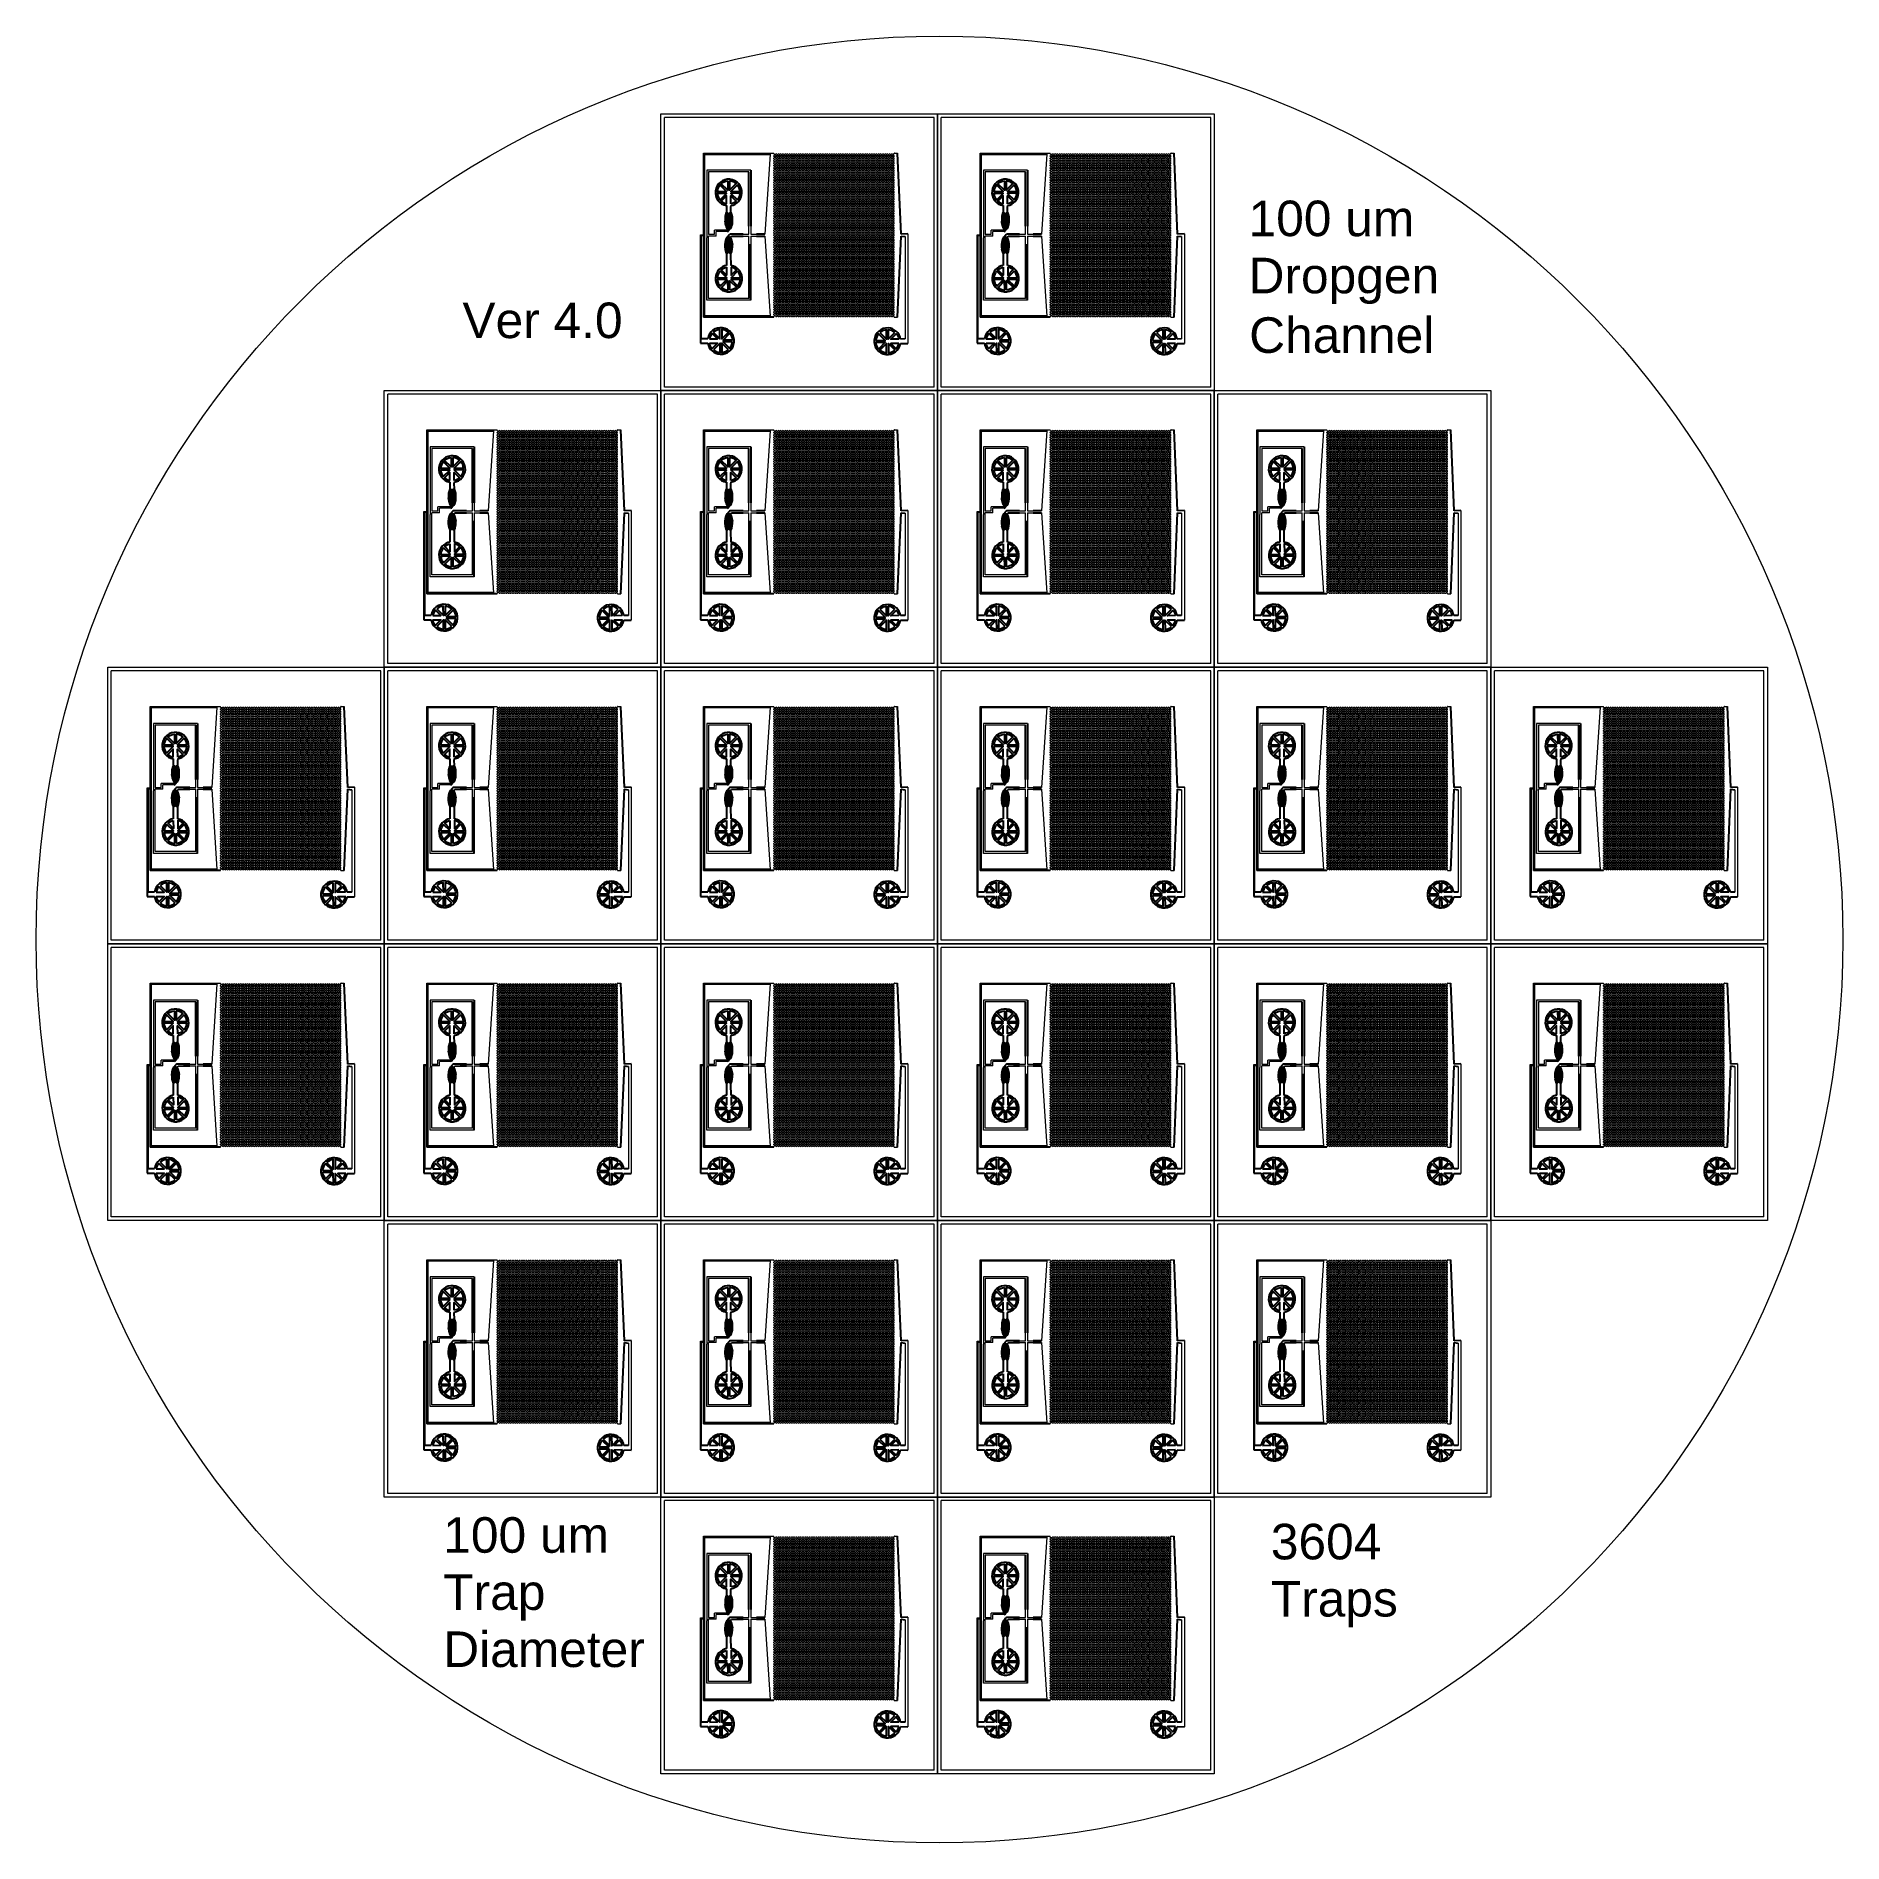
# Model space of a CAD drawing. Extents: x 4056 to 105656, y 4120 to 105720.
import ezdxf

# ---------------------------------------------------------------- set-up
doc = ezdxf.new("R2010")
doc.units = 13
doc.header["$MEASUREMENT"] = 0
doc.layers.add('Main Layer', color=7, linetype='Continuous', lineweight=0)
doc.styles.get("Standard").update_dxf_attribs({"font": 'Arial.ttf'})

msp = doc.modelspace()

# ---------------------------------------------------------------- texts
at = {"lineweight": 0}
for s, height, p in [('100 um', 2000, (72236, 94471)), ('Dropgen', 2000, (72236, 91258)), ('Ver 4.0', 2000, (28028, 88740)), ('Ver 2.0', 0.2, (28254, 89985)), ('ver 2.0', 0.2, (28830, 90176)), ('ver 2.0', 0.2, (28830, 90176)), ('ver 2.0', 0.2, (28830, 90169)), ('ver 2.0', 0.2, (28834, 90176)), ('ver 2.0', 0.2, (28834, 90169)), ('Channel', 2000, (72271, 87909)), ('Ver 2', 0.2, (29214, 89217)), ('100 um', 2000, (26951, 20435)), ('3604', 2000, (73488, 20062)), ('Trap ', 2000, (26951, 17222)), ('Traps', 2000, (73488, 16849)), ('Diameter', 2000, (26951, 14009))]:
    msp.add_text(s, height=height, dxfattribs=at).set_placement(p)

# ---------------------------------------------------------------- blocks, each defined once
blk = doc.blocks.new('*U29')
at = {"lineweight": 0}
for p, q in [((48, 15), (77, 15)), ((48, -15), (77, -15))]:
    blk.add_line(p, q, dxfattribs=at)
for start, end in [(17.4576, 162.5424), (197.4576, 342.5424)]:
    blk.add_arc((0, 0), 50, start, end, dxfattribs=at)
blk = doc.blocks.new('*U31')
at = {"color": 0, "linetype": 'ByBlock', "lineweight": -2, "transparency": 16777216}
for p in [(0, 0), (125, 0), (250, 0), (375, 0), (500, 0), (625, 0), (750, 0), (875, 0), (1000, 0), (1125, 0), (1250, 0), (1375, 0), (1500, 0), (1625, 0), (1750, 0), (1875, 0), (2000, 0), (2125, 0), (2250, 0), (2375, 0), (2500, 0), (2625, 0), (2750, 0), (2875, 0), (3000, 0), (3125, 0), (3250, 0), (3375, 0), (3500, 0), (3625, 0), (3750, 0), (3875, 0), (4000, 0), (4125, 0), (4250, 0), (4375, 0), (4500, 0), (4625, 0), (4750, 0), (4875, 0), (5000, 0), (5125, 0), (5250, 0), (5375, 0), (5500, 0), (5625, 0), (5750, 0), (5875, 0), (6000, 0), (6125, 0), (6250, 0), (6375, 0), (6500, 0)]:
    blk.add_blockref('*U29', p, dxfattribs=at)
blk = doc.blocks.new('*U27')
at = {"lineweight": 0}
for p, q in [((-148, -355), (-98, -390)), ((-148, -455), (-98, -420)), ((-148, -490), (-148, -455)), ((-48, -390), (-98, -390)), ((-48, -420), (-98, -420)), ((6627, -355), (6577, -390)), ((6627, -455), (6577, -420)), ((6627, -490), (6627, -455))]:
    blk.add_line(p, q, dxfattribs=at)
blk.add_blockref('*U31', (0, -405), dxfattribs=at)
blk = doc.blocks.new('*U28')
at = {"color": 0, "linetype": 'ByBlock', "lineweight": -2, "transparency": 16777216}
for p in [(0, 9045), (0, 8910), (0, 8775), (0, 8640), (0, 8505), (0, 8370), (0, 8235), (0, 8100), (0, 7965), (0, 7830), (0, 7695), (0, 7560), (0, 7425), (0, 7290), (0, 7155), (0, 7020), (0, 6885), (0, 6750), (0, 6615), (0, 6480), (0, 6345), (0, 6210), (0, 6075), (0, 5940), (0, 5805), (0, 5670), (0, 5535), (0, 5400), (0, 5265), (0, 5130), (0, 4995), (0, 4860), (0, 4725), (0, 4590), (0, 4455), (0, 4320), (0, 4185), (0, 4050), (0, 3915), (0, 3780), (0, 3645), (0, 3510), (0, 3375), (0, 3240), (0, 3105), (0, 2970), (0, 2835), (0, 2700), (0, 2565), (0, 2430), (0, 2295), (0, 2160), (0, 2025), (0, 1890), (0, 1755), (0, 1620), (0, 1485), (0, 1350), (0, 1215), (0, 1080), (0, 945), (0, 810), (0, 675), (0, 540), (0, 405), (0, 270), (0, 135), (0, 0)]:
    blk.add_blockref('*U27', p, dxfattribs=at)
blk = doc.blocks.new('*U35')
at = {"lineweight": 0}
for p, q in [((48, 15), (77, 15)), ((48, -15), (77, -15))]:
    blk.add_line(p, q, dxfattribs=at)
for start, end in [(17.4576, 162.5424), (197.4576, 342.5424)]:
    blk.add_arc((0, 0), 50, start, end, dxfattribs=at)
blk = doc.blocks.new('*U36')
at = {"color": 0, "linetype": 'ByBlock', "lineweight": -2, "transparency": 16777216}
for p in [(0, 0), (125, 0), (250, 0), (375, 0), (500, 0), (625, 0), (750, 0), (875, 0), (1000, 0), (1125, 0), (1250, 0), (1375, 0), (1500, 0), (1625, 0), (1750, 0), (1875, 0), (2000, 0), (2125, 0), (2250, 0), (2375, 0), (2500, 0), (2625, 0), (2750, 0), (2875, 0), (3000, 0), (3125, 0), (3250, 0), (3375, 0), (3500, 0), (3625, 0), (3750, 0), (3875, 0), (4000, 0), (4125, 0), (4250, 0), (4375, 0), (4500, 0), (4625, 0), (4750, 0), (4875, 0), (5000, 0), (5125, 0), (5250, 0), (5375, 0), (5500, 0), (5625, 0), (5750, 0), (5875, 0), (6000, 0), (6125, 0), (6250, 0), (6375, 0), (6500, 0)]:
    blk.add_blockref('*U35', p, dxfattribs=at)
blk = doc.blocks.new('*U33')
at = {"lineweight": 0}
for p, q in [((-148, -355), (-98, -390)), ((-148, -455), (-98, -420)), ((-148, -490), (-148, -455)), ((-48, -390), (-98, -390)), ((-48, -420), (-98, -420)), ((6627, -355), (6577, -390)), ((6627, -455), (6577, -420)), ((6627, -490), (6627, -455))]:
    blk.add_line(p, q, dxfattribs=at)
blk.add_blockref('*U36', (0, -405), dxfattribs=at)
blk = doc.blocks.new('*U34')
at = {"color": 0, "linetype": 'ByBlock', "lineweight": -2, "transparency": 16777216}
for p in [(0, 9045), (0, 8910), (0, 8775), (0, 8640), (0, 8505), (0, 8370), (0, 8235), (0, 8100), (0, 7965), (0, 7830), (0, 7695), (0, 7560), (0, 7425), (0, 7290), (0, 7155), (0, 7020), (0, 6885), (0, 6750), (0, 6615), (0, 6480), (0, 6345), (0, 6210), (0, 6075), (0, 5940), (0, 5805), (0, 5670), (0, 5535), (0, 5400), (0, 5265), (0, 5130), (0, 4995), (0, 4860), (0, 4725), (0, 4590), (0, 4455), (0, 4320), (0, 4185), (0, 4050), (0, 3915), (0, 3780), (0, 3645), (0, 3510), (0, 3375), (0, 3240), (0, 3105), (0, 2970), (0, 2835), (0, 2700), (0, 2565), (0, 2430), (0, 2295), (0, 2160), (0, 2025), (0, 1890), (0, 1755), (0, 1620), (0, 1485), (0, 1350), (0, 1215), (0, 1080), (0, 945), (0, 810), (0, 675), (0, 540), (0, 405), (0, 270), (0, 135), (0, 0)]:
    blk.add_blockref('*U33', p, dxfattribs=at)
blk = doc.blocks.new('*U40')
at = {"lineweight": 0}
for p, q in [((48, 15), (77, 15)), ((48, -15), (77, -15))]:
    blk.add_line(p, q, dxfattribs=at)
for start, end in [(17.4576, 162.5424), (197.4576, 342.5424)]:
    blk.add_arc((0, 0), 50, start, end, dxfattribs=at)
blk = doc.blocks.new('*U41')
at = {"color": 0, "linetype": 'ByBlock', "lineweight": -2, "transparency": 16777216}
for p in [(0, 0), (125, 0), (250, 0), (375, 0), (500, 0), (625, 0), (750, 0), (875, 0), (1000, 0), (1125, 0), (1250, 0), (1375, 0), (1500, 0), (1625, 0), (1750, 0), (1875, 0), (2000, 0), (2125, 0), (2250, 0), (2375, 0), (2500, 0), (2625, 0), (2750, 0), (2875, 0), (3000, 0), (3125, 0), (3250, 0), (3375, 0), (3500, 0), (3625, 0), (3750, 0), (3875, 0), (4000, 0), (4125, 0), (4250, 0), (4375, 0), (4500, 0), (4625, 0), (4750, 0), (4875, 0), (5000, 0), (5125, 0), (5250, 0), (5375, 0), (5500, 0), (5625, 0), (5750, 0), (5875, 0), (6000, 0), (6125, 0), (6250, 0), (6375, 0), (6500, 0)]:
    blk.add_blockref('*U40', p, dxfattribs=at)
blk = doc.blocks.new('*U38')
at = {"lineweight": 0}
for p, q in [((-148, -355), (-98, -390)), ((-148, -455), (-98, -420)), ((-148, -490), (-148, -455)), ((-48, -390), (-98, -390)), ((-48, -420), (-98, -420)), ((6627, -355), (6577, -390)), ((6627, -455), (6577, -420)), ((6627, -490), (6627, -455))]:
    blk.add_line(p, q, dxfattribs=at)
blk.add_blockref('*U41', (0, -405), dxfattribs=at)
blk = doc.blocks.new('*U39')
at = {"color": 0, "linetype": 'ByBlock', "lineweight": -2, "transparency": 16777216}
for p in [(0, 9045), (0, 8910), (0, 8775), (0, 8640), (0, 8505), (0, 8370), (0, 8235), (0, 8100), (0, 7965), (0, 7830), (0, 7695), (0, 7560), (0, 7425), (0, 7290), (0, 7155), (0, 7020), (0, 6885), (0, 6750), (0, 6615), (0, 6480), (0, 6345), (0, 6210), (0, 6075), (0, 5940), (0, 5805), (0, 5670), (0, 5535), (0, 5400), (0, 5265), (0, 5130), (0, 4995), (0, 4860), (0, 4725), (0, 4590), (0, 4455), (0, 4320), (0, 4185), (0, 4050), (0, 3915), (0, 3780), (0, 3645), (0, 3510), (0, 3375), (0, 3240), (0, 3105), (0, 2970), (0, 2835), (0, 2700), (0, 2565), (0, 2430), (0, 2295), (0, 2160), (0, 2025), (0, 1890), (0, 1755), (0, 1620), (0, 1485), (0, 1350), (0, 1215), (0, 1080), (0, 945), (0, 810), (0, 675), (0, 540), (0, 405), (0, 270), (0, 135), (0, 0)]:
    blk.add_blockref('*U38', p, dxfattribs=at)
blk = doc.blocks.new('*U45')
at = {"lineweight": 0}
for p, q in [((48, 15), (77, 15)), ((48, -15), (77, -15))]:
    blk.add_line(p, q, dxfattribs=at)
for start, end in [(17.4576, 162.5424), (197.4576, 342.5424)]:
    blk.add_arc((0, 0), 50, start, end, dxfattribs=at)
blk = doc.blocks.new('*U46')
at = {"color": 0, "linetype": 'ByBlock', "lineweight": -2, "transparency": 16777216}
for p in [(0, 0), (125, 0), (250, 0), (375, 0), (500, 0), (625, 0), (750, 0), (875, 0), (1000, 0), (1125, 0), (1250, 0), (1375, 0), (1500, 0), (1625, 0), (1750, 0), (1875, 0), (2000, 0), (2125, 0), (2250, 0), (2375, 0), (2500, 0), (2625, 0), (2750, 0), (2875, 0), (3000, 0), (3125, 0), (3250, 0), (3375, 0), (3500, 0), (3625, 0), (3750, 0), (3875, 0), (4000, 0), (4125, 0), (4250, 0), (4375, 0), (4500, 0), (4625, 0), (4750, 0), (4875, 0), (5000, 0), (5125, 0), (5250, 0), (5375, 0), (5500, 0), (5625, 0), (5750, 0), (5875, 0), (6000, 0), (6125, 0), (6250, 0), (6375, 0), (6500, 0)]:
    blk.add_blockref('*U45', p, dxfattribs=at)
blk = doc.blocks.new('*U43')
at = {"lineweight": 0}
for p, q in [((-148, -355), (-98, -390)), ((-148, -455), (-98, -420)), ((-148, -490), (-148, -455)), ((-48, -390), (-98, -390)), ((-48, -420), (-98, -420)), ((6627, -355), (6577, -390)), ((6627, -455), (6577, -420)), ((6627, -490), (6627, -455))]:
    blk.add_line(p, q, dxfattribs=at)
blk.add_blockref('*U46', (0, -405), dxfattribs=at)
blk = doc.blocks.new('*U44')
at = {"color": 0, "linetype": 'ByBlock', "lineweight": -2, "transparency": 16777216}
for p in [(0, 9045), (0, 8910), (0, 8775), (0, 8640), (0, 8505), (0, 8370), (0, 8235), (0, 8100), (0, 7965), (0, 7830), (0, 7695), (0, 7560), (0, 7425), (0, 7290), (0, 7155), (0, 7020), (0, 6885), (0, 6750), (0, 6615), (0, 6480), (0, 6345), (0, 6210), (0, 6075), (0, 5940), (0, 5805), (0, 5670), (0, 5535), (0, 5400), (0, 5265), (0, 5130), (0, 4995), (0, 4860), (0, 4725), (0, 4590), (0, 4455), (0, 4320), (0, 4185), (0, 4050), (0, 3915), (0, 3780), (0, 3645), (0, 3510), (0, 3375), (0, 3240), (0, 3105), (0, 2970), (0, 2835), (0, 2700), (0, 2565), (0, 2430), (0, 2295), (0, 2160), (0, 2025), (0, 1890), (0, 1755), (0, 1620), (0, 1485), (0, 1350), (0, 1215), (0, 1080), (0, 945), (0, 810), (0, 675), (0, 540), (0, 405), (0, 270), (0, 135), (0, 0)]:
    blk.add_blockref('*U43', p, dxfattribs=at)
blk = doc.blocks.new('*U50')
at = {"lineweight": 0}
for p, q in [((48, 15), (77, 15)), ((48, -15), (77, -15))]:
    blk.add_line(p, q, dxfattribs=at)
for start, end in [(17.4576, 162.5424), (197.4576, 342.5424)]:
    blk.add_arc((0, 0), 50, start, end, dxfattribs=at)
blk = doc.blocks.new('*U51')
at = {"color": 0, "linetype": 'ByBlock', "lineweight": -2, "transparency": 16777216}
for p in [(0, 0), (125, 0), (250, 0), (375, 0), (500, 0), (625, 0), (750, 0), (875, 0), (1000, 0), (1125, 0), (1250, 0), (1375, 0), (1500, 0), (1625, 0), (1750, 0), (1875, 0), (2000, 0), (2125, 0), (2250, 0), (2375, 0), (2500, 0), (2625, 0), (2750, 0), (2875, 0), (3000, 0), (3125, 0), (3250, 0), (3375, 0), (3500, 0), (3625, 0), (3750, 0), (3875, 0), (4000, 0), (4125, 0), (4250, 0), (4375, 0), (4500, 0), (4625, 0), (4750, 0), (4875, 0), (5000, 0), (5125, 0), (5250, 0), (5375, 0), (5500, 0), (5625, 0), (5750, 0), (5875, 0), (6000, 0), (6125, 0), (6250, 0), (6375, 0), (6500, 0)]:
    blk.add_blockref('*U50', p, dxfattribs=at)
blk = doc.blocks.new('*U48')
at = {"lineweight": 0}
for p, q in [((-148, -355), (-98, -390)), ((-148, -455), (-98, -420)), ((-148, -490), (-148, -455)), ((-48, -390), (-98, -390)), ((-48, -420), (-98, -420)), ((6627, -355), (6577, -390)), ((6627, -455), (6577, -420)), ((6627, -490), (6627, -455))]:
    blk.add_line(p, q, dxfattribs=at)
blk.add_blockref('*U51', (0, -405), dxfattribs=at)
blk = doc.blocks.new('*U49')
at = {"color": 0, "linetype": 'ByBlock', "lineweight": -2, "transparency": 16777216}
for p in [(0, 9045), (0, 8910), (0, 8775), (0, 8640), (0, 8505), (0, 8370), (0, 8235), (0, 8100), (0, 7965), (0, 7830), (0, 7695), (0, 7560), (0, 7425), (0, 7290), (0, 7155), (0, 7020), (0, 6885), (0, 6750), (0, 6615), (0, 6480), (0, 6345), (0, 6210), (0, 6075), (0, 5940), (0, 5805), (0, 5670), (0, 5535), (0, 5400), (0, 5265), (0, 5130), (0, 4995), (0, 4860), (0, 4725), (0, 4590), (0, 4455), (0, 4320), (0, 4185), (0, 4050), (0, 3915), (0, 3780), (0, 3645), (0, 3510), (0, 3375), (0, 3240), (0, 3105), (0, 2970), (0, 2835), (0, 2700), (0, 2565), (0, 2430), (0, 2295), (0, 2160), (0, 2025), (0, 1890), (0, 1755), (0, 1620), (0, 1485), (0, 1350), (0, 1215), (0, 1080), (0, 945), (0, 810), (0, 675), (0, 540), (0, 405), (0, 270), (0, 135), (0, 0)]:
    blk.add_blockref('*U48', p, dxfattribs=at)
blk = doc.blocks.new('*U55')
at = {"lineweight": 0}
for p, q in [((48, 15), (77, 15)), ((48, -15), (77, -15))]:
    blk.add_line(p, q, dxfattribs=at)
for start, end in [(17.4576, 162.5424), (197.4576, 342.5424)]:
    blk.add_arc((0, 0), 50, start, end, dxfattribs=at)
blk = doc.blocks.new('*U56')
at = {"color": 0, "linetype": 'ByBlock', "lineweight": -2, "transparency": 16777216}
for p in [(0, 0), (125, 0), (250, 0), (375, 0), (500, 0), (625, 0), (750, 0), (875, 0), (1000, 0), (1125, 0), (1250, 0), (1375, 0), (1500, 0), (1625, 0), (1750, 0), (1875, 0), (2000, 0), (2125, 0), (2250, 0), (2375, 0), (2500, 0), (2625, 0), (2750, 0), (2875, 0), (3000, 0), (3125, 0), (3250, 0), (3375, 0), (3500, 0), (3625, 0), (3750, 0), (3875, 0), (4000, 0), (4125, 0), (4250, 0), (4375, 0), (4500, 0), (4625, 0), (4750, 0), (4875, 0), (5000, 0), (5125, 0), (5250, 0), (5375, 0), (5500, 0), (5625, 0), (5750, 0), (5875, 0), (6000, 0), (6125, 0), (6250, 0), (6375, 0), (6500, 0)]:
    blk.add_blockref('*U55', p, dxfattribs=at)
blk = doc.blocks.new('*U53')
at = {"lineweight": 0}
for p, q in [((-148, -355), (-98, -390)), ((-148, -455), (-98, -420)), ((-148, -490), (-148, -455)), ((-48, -390), (-98, -390)), ((-48, -420), (-98, -420)), ((6627, -355), (6577, -390)), ((6627, -455), (6577, -420)), ((6627, -490), (6627, -455))]:
    blk.add_line(p, q, dxfattribs=at)
blk.add_blockref('*U56', (0, -405), dxfattribs=at)
blk = doc.blocks.new('*U54')
at = {"color": 0, "linetype": 'ByBlock', "lineweight": -2, "transparency": 16777216}
for p in [(0, 9045), (0, 8910), (0, 8775), (0, 8640), (0, 8505), (0, 8370), (0, 8235), (0, 8100), (0, 7965), (0, 7830), (0, 7695), (0, 7560), (0, 7425), (0, 7290), (0, 7155), (0, 7020), (0, 6885), (0, 6750), (0, 6615), (0, 6480), (0, 6345), (0, 6210), (0, 6075), (0, 5940), (0, 5805), (0, 5670), (0, 5535), (0, 5400), (0, 5265), (0, 5130), (0, 4995), (0, 4860), (0, 4725), (0, 4590), (0, 4455), (0, 4320), (0, 4185), (0, 4050), (0, 3915), (0, 3780), (0, 3645), (0, 3510), (0, 3375), (0, 3240), (0, 3105), (0, 2970), (0, 2835), (0, 2700), (0, 2565), (0, 2430), (0, 2295), (0, 2160), (0, 2025), (0, 1890), (0, 1755), (0, 1620), (0, 1485), (0, 1350), (0, 1215), (0, 1080), (0, 945), (0, 810), (0, 675), (0, 540), (0, 405), (0, 270), (0, 135), (0, 0)]:
    blk.add_blockref('*U53', p, dxfattribs=at)
blk = doc.blocks.new('*U60')
at = {"lineweight": 0}
for p, q in [((48, 15), (77, 15)), ((48, -15), (77, -15))]:
    blk.add_line(p, q, dxfattribs=at)
for start, end in [(17.4576, 162.5424), (197.4576, 342.5424)]:
    blk.add_arc((0, 0), 50, start, end, dxfattribs=at)
blk = doc.blocks.new('*U61')
at = {"color": 0, "linetype": 'ByBlock', "lineweight": -2, "transparency": 16777216}
for p in [(0, 0), (125, 0), (250, 0), (375, 0), (500, 0), (625, 0), (750, 0), (875, 0), (1000, 0), (1125, 0), (1250, 0), (1375, 0), (1500, 0), (1625, 0), (1750, 0), (1875, 0), (2000, 0), (2125, 0), (2250, 0), (2375, 0), (2500, 0), (2625, 0), (2750, 0), (2875, 0), (3000, 0), (3125, 0), (3250, 0), (3375, 0), (3500, 0), (3625, 0), (3750, 0), (3875, 0), (4000, 0), (4125, 0), (4250, 0), (4375, 0), (4500, 0), (4625, 0), (4750, 0), (4875, 0), (5000, 0), (5125, 0), (5250, 0), (5375, 0), (5500, 0), (5625, 0), (5750, 0), (5875, 0), (6000, 0), (6125, 0), (6250, 0), (6375, 0), (6500, 0)]:
    blk.add_blockref('*U60', p, dxfattribs=at)
blk = doc.blocks.new('*U58')
at = {"lineweight": 0}
for p, q in [((-148, -355), (-98, -390)), ((-148, -455), (-98, -420)), ((-148, -490), (-148, -455)), ((-48, -390), (-98, -390)), ((-48, -420), (-98, -420)), ((6627, -355), (6577, -390)), ((6627, -455), (6577, -420)), ((6627, -490), (6627, -455))]:
    blk.add_line(p, q, dxfattribs=at)
blk.add_blockref('*U61', (0, -405), dxfattribs=at)
blk = doc.blocks.new('*U59')
at = {"color": 0, "linetype": 'ByBlock', "lineweight": -2, "transparency": 16777216}
for p in [(0, 9045), (0, 8910), (0, 8775), (0, 8640), (0, 8505), (0, 8370), (0, 8235), (0, 8100), (0, 7965), (0, 7830), (0, 7695), (0, 7560), (0, 7425), (0, 7290), (0, 7155), (0, 7020), (0, 6885), (0, 6750), (0, 6615), (0, 6480), (0, 6345), (0, 6210), (0, 6075), (0, 5940), (0, 5805), (0, 5670), (0, 5535), (0, 5400), (0, 5265), (0, 5130), (0, 4995), (0, 4860), (0, 4725), (0, 4590), (0, 4455), (0, 4320), (0, 4185), (0, 4050), (0, 3915), (0, 3780), (0, 3645), (0, 3510), (0, 3375), (0, 3240), (0, 3105), (0, 2970), (0, 2835), (0, 2700), (0, 2565), (0, 2430), (0, 2295), (0, 2160), (0, 2025), (0, 1890), (0, 1755), (0, 1620), (0, 1485), (0, 1350), (0, 1215), (0, 1080), (0, 945), (0, 810), (0, 675), (0, 540), (0, 405), (0, 270), (0, 135), (0, 0)]:
    blk.add_blockref('*U58', p, dxfattribs=at)
blk = doc.blocks.new('*U65')
at = {"lineweight": 0}
for p, q in [((48, 15), (77, 15)), ((48, -15), (77, -15))]:
    blk.add_line(p, q, dxfattribs=at)
for start, end in [(17.4576, 162.5424), (197.4576, 342.5424)]:
    blk.add_arc((0, 0), 50, start, end, dxfattribs=at)
blk = doc.blocks.new('*U66')
at = {"color": 0, "linetype": 'ByBlock', "lineweight": -2, "transparency": 16777216}
for p in [(0, 0), (125, 0), (250, 0), (375, 0), (500, 0), (625, 0), (750, 0), (875, 0), (1000, 0), (1125, 0), (1250, 0), (1375, 0), (1500, 0), (1625, 0), (1750, 0), (1875, 0), (2000, 0), (2125, 0), (2250, 0), (2375, 0), (2500, 0), (2625, 0), (2750, 0), (2875, 0), (3000, 0), (3125, 0), (3250, 0), (3375, 0), (3500, 0), (3625, 0), (3750, 0), (3875, 0), (4000, 0), (4125, 0), (4250, 0), (4375, 0), (4500, 0), (4625, 0), (4750, 0), (4875, 0), (5000, 0), (5125, 0), (5250, 0), (5375, 0), (5500, 0), (5625, 0), (5750, 0), (5875, 0), (6000, 0), (6125, 0), (6250, 0), (6375, 0), (6500, 0)]:
    blk.add_blockref('*U65', p, dxfattribs=at)
blk = doc.blocks.new('*U63')
at = {"lineweight": 0}
for p, q in [((-148, -355), (-98, -390)), ((-148, -455), (-98, -420)), ((-148, -490), (-148, -455)), ((-48, -390), (-98, -390)), ((-48, -420), (-98, -420)), ((6627, -355), (6577, -390)), ((6627, -455), (6577, -420)), ((6627, -490), (6627, -455))]:
    blk.add_line(p, q, dxfattribs=at)
blk.add_blockref('*U66', (0, -405), dxfattribs=at)
blk = doc.blocks.new('*U64')
at = {"color": 0, "linetype": 'ByBlock', "lineweight": -2, "transparency": 16777216}
for p in [(0, 9045), (0, 8910), (0, 8775), (0, 8640), (0, 8505), (0, 8370), (0, 8235), (0, 8100), (0, 7965), (0, 7830), (0, 7695), (0, 7560), (0, 7425), (0, 7290), (0, 7155), (0, 7020), (0, 6885), (0, 6750), (0, 6615), (0, 6480), (0, 6345), (0, 6210), (0, 6075), (0, 5940), (0, 5805), (0, 5670), (0, 5535), (0, 5400), (0, 5265), (0, 5130), (0, 4995), (0, 4860), (0, 4725), (0, 4590), (0, 4455), (0, 4320), (0, 4185), (0, 4050), (0, 3915), (0, 3780), (0, 3645), (0, 3510), (0, 3375), (0, 3240), (0, 3105), (0, 2970), (0, 2835), (0, 2700), (0, 2565), (0, 2430), (0, 2295), (0, 2160), (0, 2025), (0, 1890), (0, 1755), (0, 1620), (0, 1485), (0, 1350), (0, 1215), (0, 1080), (0, 945), (0, 810), (0, 675), (0, 540), (0, 405), (0, 270), (0, 135), (0, 0)]:
    blk.add_blockref('*U63', p, dxfattribs=at)
blk = doc.blocks.new('*U70')
at = {"lineweight": 0}
for p, q in [((48, 15), (77, 15)), ((48, -15), (77, -15))]:
    blk.add_line(p, q, dxfattribs=at)
for start, end in [(17.4576, 162.5424), (197.4576, 342.5424)]:
    blk.add_arc((0, 0), 50, start, end, dxfattribs=at)
blk = doc.blocks.new('*U71')
at = {"color": 0, "linetype": 'ByBlock', "lineweight": -2, "transparency": 16777216}
for p in [(0, 0), (125, 0), (250, 0), (375, 0), (500, 0), (625, 0), (750, 0), (875, 0), (1000, 0), (1125, 0), (1250, 0), (1375, 0), (1500, 0), (1625, 0), (1750, 0), (1875, 0), (2000, 0), (2125, 0), (2250, 0), (2375, 0), (2500, 0), (2625, 0), (2750, 0), (2875, 0), (3000, 0), (3125, 0), (3250, 0), (3375, 0), (3500, 0), (3625, 0), (3750, 0), (3875, 0), (4000, 0), (4125, 0), (4250, 0), (4375, 0), (4500, 0), (4625, 0), (4750, 0), (4875, 0), (5000, 0), (5125, 0), (5250, 0), (5375, 0), (5500, 0), (5625, 0), (5750, 0), (5875, 0), (6000, 0), (6125, 0), (6250, 0), (6375, 0), (6500, 0)]:
    blk.add_blockref('*U70', p, dxfattribs=at)
blk = doc.blocks.new('*U68')
at = {"lineweight": 0}
for p, q in [((-148, -355), (-98, -390)), ((-148, -455), (-98, -420)), ((-148, -490), (-148, -455)), ((-48, -390), (-98, -390)), ((-48, -420), (-98, -420)), ((6627, -355), (6577, -390)), ((6627, -455), (6577, -420)), ((6627, -490), (6627, -455))]:
    blk.add_line(p, q, dxfattribs=at)
blk.add_blockref('*U71', (0, -405), dxfattribs=at)
blk = doc.blocks.new('*U69')
at = {"color": 0, "linetype": 'ByBlock', "lineweight": -2, "transparency": 16777216}
for p in [(0, 9045), (0, 8910), (0, 8775), (0, 8640), (0, 8505), (0, 8370), (0, 8235), (0, 8100), (0, 7965), (0, 7830), (0, 7695), (0, 7560), (0, 7425), (0, 7290), (0, 7155), (0, 7020), (0, 6885), (0, 6750), (0, 6615), (0, 6480), (0, 6345), (0, 6210), (0, 6075), (0, 5940), (0, 5805), (0, 5670), (0, 5535), (0, 5400), (0, 5265), (0, 5130), (0, 4995), (0, 4860), (0, 4725), (0, 4590), (0, 4455), (0, 4320), (0, 4185), (0, 4050), (0, 3915), (0, 3780), (0, 3645), (0, 3510), (0, 3375), (0, 3240), (0, 3105), (0, 2970), (0, 2835), (0, 2700), (0, 2565), (0, 2430), (0, 2295), (0, 2160), (0, 2025), (0, 1890), (0, 1755), (0, 1620), (0, 1485), (0, 1350), (0, 1215), (0, 1080), (0, 945), (0, 810), (0, 675), (0, 540), (0, 405), (0, 270), (0, 135), (0, 0)]:
    blk.add_blockref('*U68', p, dxfattribs=at)
blk = doc.blocks.new('*U75')
at = {"lineweight": 0}
for p, q in [((48, 15), (77, 15)), ((48, -15), (77, -15))]:
    blk.add_line(p, q, dxfattribs=at)
for start, end in [(17.4576, 162.5424), (197.4576, 342.5424)]:
    blk.add_arc((0, 0), 50, start, end, dxfattribs=at)
blk = doc.blocks.new('*U76')
at = {"color": 0, "linetype": 'ByBlock', "lineweight": -2, "transparency": 16777216}
for p in [(0, 0), (125, 0), (250, 0), (375, 0), (500, 0), (625, 0), (750, 0), (875, 0), (1000, 0), (1125, 0), (1250, 0), (1375, 0), (1500, 0), (1625, 0), (1750, 0), (1875, 0), (2000, 0), (2125, 0), (2250, 0), (2375, 0), (2500, 0), (2625, 0), (2750, 0), (2875, 0), (3000, 0), (3125, 0), (3250, 0), (3375, 0), (3500, 0), (3625, 0), (3750, 0), (3875, 0), (4000, 0), (4125, 0), (4250, 0), (4375, 0), (4500, 0), (4625, 0), (4750, 0), (4875, 0), (5000, 0), (5125, 0), (5250, 0), (5375, 0), (5500, 0), (5625, 0), (5750, 0), (5875, 0), (6000, 0), (6125, 0), (6250, 0), (6375, 0), (6500, 0)]:
    blk.add_blockref('*U75', p, dxfattribs=at)
blk = doc.blocks.new('*U73')
at = {"lineweight": 0}
for p, q in [((-148, -355), (-98, -390)), ((-148, -455), (-98, -420)), ((-148, -490), (-148, -455)), ((-48, -390), (-98, -390)), ((-48, -420), (-98, -420)), ((6627, -355), (6577, -390)), ((6627, -455), (6577, -420)), ((6627, -490), (6627, -455))]:
    blk.add_line(p, q, dxfattribs=at)
blk.add_blockref('*U76', (0, -405), dxfattribs=at)
blk = doc.blocks.new('*U74')
at = {"color": 0, "linetype": 'ByBlock', "lineweight": -2, "transparency": 16777216}
for p in [(0, 9045), (0, 8910), (0, 8775), (0, 8640), (0, 8505), (0, 8370), (0, 8235), (0, 8100), (0, 7965), (0, 7830), (0, 7695), (0, 7560), (0, 7425), (0, 7290), (0, 7155), (0, 7020), (0, 6885), (0, 6750), (0, 6615), (0, 6480), (0, 6345), (0, 6210), (0, 6075), (0, 5940), (0, 5805), (0, 5670), (0, 5535), (0, 5400), (0, 5265), (0, 5130), (0, 4995), (0, 4860), (0, 4725), (0, 4590), (0, 4455), (0, 4320), (0, 4185), (0, 4050), (0, 3915), (0, 3780), (0, 3645), (0, 3510), (0, 3375), (0, 3240), (0, 3105), (0, 2970), (0, 2835), (0, 2700), (0, 2565), (0, 2430), (0, 2295), (0, 2160), (0, 2025), (0, 1890), (0, 1755), (0, 1620), (0, 1485), (0, 1350), (0, 1215), (0, 1080), (0, 945), (0, 810), (0, 675), (0, 540), (0, 405), (0, 270), (0, 135), (0, 0)]:
    blk.add_blockref('*U73', p, dxfattribs=at)
blk = doc.blocks.new('*U80')
at = {"lineweight": 0}
for p, q in [((48, 15), (77, 15)), ((48, -15), (77, -15))]:
    blk.add_line(p, q, dxfattribs=at)
for start, end in [(17.4576, 162.5424), (197.4576, 342.5424)]:
    blk.add_arc((0, 0), 50, start, end, dxfattribs=at)
blk = doc.blocks.new('*U81')
at = {"color": 0, "linetype": 'ByBlock', "lineweight": -2, "transparency": 16777216}
for p in [(0, 0), (125, 0), (250, 0), (375, 0), (500, 0), (625, 0), (750, 0), (875, 0), (1000, 0), (1125, 0), (1250, 0), (1375, 0), (1500, 0), (1625, 0), (1750, 0), (1875, 0), (2000, 0), (2125, 0), (2250, 0), (2375, 0), (2500, 0), (2625, 0), (2750, 0), (2875, 0), (3000, 0), (3125, 0), (3250, 0), (3375, 0), (3500, 0), (3625, 0), (3750, 0), (3875, 0), (4000, 0), (4125, 0), (4250, 0), (4375, 0), (4500, 0), (4625, 0), (4750, 0), (4875, 0), (5000, 0), (5125, 0), (5250, 0), (5375, 0), (5500, 0), (5625, 0), (5750, 0), (5875, 0), (6000, 0), (6125, 0), (6250, 0), (6375, 0), (6500, 0)]:
    blk.add_blockref('*U80', p, dxfattribs=at)
blk = doc.blocks.new('*U78')
at = {"lineweight": 0}
for p, q in [((-148, -355), (-98, -390)), ((-148, -455), (-98, -420)), ((-148, -490), (-148, -455)), ((-48, -390), (-98, -390)), ((-48, -420), (-98, -420)), ((6627, -355), (6577, -390)), ((6627, -455), (6577, -420)), ((6627, -490), (6627, -455))]:
    blk.add_line(p, q, dxfattribs=at)
blk.add_blockref('*U81', (0, -405), dxfattribs=at)
blk = doc.blocks.new('*U79')
at = {"color": 0, "linetype": 'ByBlock', "lineweight": -2, "transparency": 16777216}
for p in [(0, 9045), (0, 8910), (0, 8775), (0, 8640), (0, 8505), (0, 8370), (0, 8235), (0, 8100), (0, 7965), (0, 7830), (0, 7695), (0, 7560), (0, 7425), (0, 7290), (0, 7155), (0, 7020), (0, 6885), (0, 6750), (0, 6615), (0, 6480), (0, 6345), (0, 6210), (0, 6075), (0, 5940), (0, 5805), (0, 5670), (0, 5535), (0, 5400), (0, 5265), (0, 5130), (0, 4995), (0, 4860), (0, 4725), (0, 4590), (0, 4455), (0, 4320), (0, 4185), (0, 4050), (0, 3915), (0, 3780), (0, 3645), (0, 3510), (0, 3375), (0, 3240), (0, 3105), (0, 2970), (0, 2835), (0, 2700), (0, 2565), (0, 2430), (0, 2295), (0, 2160), (0, 2025), (0, 1890), (0, 1755), (0, 1620), (0, 1485), (0, 1350), (0, 1215), (0, 1080), (0, 945), (0, 810), (0, 675), (0, 540), (0, 405), (0, 270), (0, 135), (0, 0)]:
    blk.add_blockref('*U78', p, dxfattribs=at)
blk = doc.blocks.new('*U85')
at = {"lineweight": 0}
for p, q in [((48, 15), (77, 15)), ((48, -15), (77, -15))]:
    blk.add_line(p, q, dxfattribs=at)
for start, end in [(17.4576, 162.5424), (197.4576, 342.5424)]:
    blk.add_arc((0, 0), 50, start, end, dxfattribs=at)
blk = doc.blocks.new('*U86')
at = {"color": 0, "linetype": 'ByBlock', "lineweight": -2, "transparency": 16777216}
for p in [(0, 0), (125, 0), (250, 0), (375, 0), (500, 0), (625, 0), (750, 0), (875, 0), (1000, 0), (1125, 0), (1250, 0), (1375, 0), (1500, 0), (1625, 0), (1750, 0), (1875, 0), (2000, 0), (2125, 0), (2250, 0), (2375, 0), (2500, 0), (2625, 0), (2750, 0), (2875, 0), (3000, 0), (3125, 0), (3250, 0), (3375, 0), (3500, 0), (3625, 0), (3750, 0), (3875, 0), (4000, 0), (4125, 0), (4250, 0), (4375, 0), (4500, 0), (4625, 0), (4750, 0), (4875, 0), (5000, 0), (5125, 0), (5250, 0), (5375, 0), (5500, 0), (5625, 0), (5750, 0), (5875, 0), (6000, 0), (6125, 0), (6250, 0), (6375, 0), (6500, 0)]:
    blk.add_blockref('*U85', p, dxfattribs=at)
blk = doc.blocks.new('*U83')
at = {"lineweight": 0}
for p, q in [((-148, -355), (-98, -390)), ((-148, -455), (-98, -420)), ((-148, -490), (-148, -455)), ((-48, -390), (-98, -390)), ((-48, -420), (-98, -420)), ((6627, -355), (6577, -390)), ((6627, -455), (6577, -420)), ((6627, -490), (6627, -455))]:
    blk.add_line(p, q, dxfattribs=at)
blk.add_blockref('*U86', (0, -405), dxfattribs=at)
blk = doc.blocks.new('*U84')
at = {"color": 0, "linetype": 'ByBlock', "lineweight": -2, "transparency": 16777216}
for p in [(0, 9045), (0, 8910), (0, 8775), (0, 8640), (0, 8505), (0, 8370), (0, 8235), (0, 8100), (0, 7965), (0, 7830), (0, 7695), (0, 7560), (0, 7425), (0, 7290), (0, 7155), (0, 7020), (0, 6885), (0, 6750), (0, 6615), (0, 6480), (0, 6345), (0, 6210), (0, 6075), (0, 5940), (0, 5805), (0, 5670), (0, 5535), (0, 5400), (0, 5265), (0, 5130), (0, 4995), (0, 4860), (0, 4725), (0, 4590), (0, 4455), (0, 4320), (0, 4185), (0, 4050), (0, 3915), (0, 3780), (0, 3645), (0, 3510), (0, 3375), (0, 3240), (0, 3105), (0, 2970), (0, 2835), (0, 2700), (0, 2565), (0, 2430), (0, 2295), (0, 2160), (0, 2025), (0, 1890), (0, 1755), (0, 1620), (0, 1485), (0, 1350), (0, 1215), (0, 1080), (0, 945), (0, 810), (0, 675), (0, 540), (0, 405), (0, 270), (0, 135), (0, 0)]:
    blk.add_blockref('*U83', p, dxfattribs=at)
blk = doc.blocks.new('*U90')
at = {"lineweight": 0}
for p, q in [((48, 15), (77, 15)), ((48, -15), (77, -15))]:
    blk.add_line(p, q, dxfattribs=at)
for start, end in [(17.4576, 162.5424), (197.4576, 342.5424)]:
    blk.add_arc((0, 0), 50, start, end, dxfattribs=at)
blk = doc.blocks.new('*U91')
at = {"color": 0, "linetype": 'ByBlock', "lineweight": -2, "transparency": 16777216}
for p in [(0, 0), (125, 0), (250, 0), (375, 0), (500, 0), (625, 0), (750, 0), (875, 0), (1000, 0), (1125, 0), (1250, 0), (1375, 0), (1500, 0), (1625, 0), (1750, 0), (1875, 0), (2000, 0), (2125, 0), (2250, 0), (2375, 0), (2500, 0), (2625, 0), (2750, 0), (2875, 0), (3000, 0), (3125, 0), (3250, 0), (3375, 0), (3500, 0), (3625, 0), (3750, 0), (3875, 0), (4000, 0), (4125, 0), (4250, 0), (4375, 0), (4500, 0), (4625, 0), (4750, 0), (4875, 0), (5000, 0), (5125, 0), (5250, 0), (5375, 0), (5500, 0), (5625, 0), (5750, 0), (5875, 0), (6000, 0), (6125, 0), (6250, 0), (6375, 0), (6500, 0)]:
    blk.add_blockref('*U90', p, dxfattribs=at)
blk = doc.blocks.new('*U88')
at = {"lineweight": 0}
for p, q in [((-148, -355), (-98, -390)), ((-148, -455), (-98, -420)), ((-148, -490), (-148, -455)), ((-48, -390), (-98, -390)), ((-48, -420), (-98, -420)), ((6627, -355), (6577, -390)), ((6627, -455), (6577, -420)), ((6627, -490), (6627, -455))]:
    blk.add_line(p, q, dxfattribs=at)
blk.add_blockref('*U91', (0, -405), dxfattribs=at)
blk = doc.blocks.new('*U89')
at = {"color": 0, "linetype": 'ByBlock', "lineweight": -2, "transparency": 16777216}
for p in [(0, 9045), (0, 8910), (0, 8775), (0, 8640), (0, 8505), (0, 8370), (0, 8235), (0, 8100), (0, 7965), (0, 7830), (0, 7695), (0, 7560), (0, 7425), (0, 7290), (0, 7155), (0, 7020), (0, 6885), (0, 6750), (0, 6615), (0, 6480), (0, 6345), (0, 6210), (0, 6075), (0, 5940), (0, 5805), (0, 5670), (0, 5535), (0, 5400), (0, 5265), (0, 5130), (0, 4995), (0, 4860), (0, 4725), (0, 4590), (0, 4455), (0, 4320), (0, 4185), (0, 4050), (0, 3915), (0, 3780), (0, 3645), (0, 3510), (0, 3375), (0, 3240), (0, 3105), (0, 2970), (0, 2835), (0, 2700), (0, 2565), (0, 2430), (0, 2295), (0, 2160), (0, 2025), (0, 1890), (0, 1755), (0, 1620), (0, 1485), (0, 1350), (0, 1215), (0, 1080), (0, 945), (0, 810), (0, 675), (0, 540), (0, 405), (0, 270), (0, 135), (0, 0)]:
    blk.add_blockref('*U88', p, dxfattribs=at)
blk = doc.blocks.new('*U95')
at = {"lineweight": 0}
for p, q in [((48, 15), (77, 15)), ((48, -15), (77, -15))]:
    blk.add_line(p, q, dxfattribs=at)
for start, end in [(17.4576, 162.5424), (197.4576, 342.5424)]:
    blk.add_arc((0, 0), 50, start, end, dxfattribs=at)
blk = doc.blocks.new('*U96')
at = {"color": 0, "linetype": 'ByBlock', "lineweight": -2, "transparency": 16777216}
for p in [(0, 0), (125, 0), (250, 0), (375, 0), (500, 0), (625, 0), (750, 0), (875, 0), (1000, 0), (1125, 0), (1250, 0), (1375, 0), (1500, 0), (1625, 0), (1750, 0), (1875, 0), (2000, 0), (2125, 0), (2250, 0), (2375, 0), (2500, 0), (2625, 0), (2750, 0), (2875, 0), (3000, 0), (3125, 0), (3250, 0), (3375, 0), (3500, 0), (3625, 0), (3750, 0), (3875, 0), (4000, 0), (4125, 0), (4250, 0), (4375, 0), (4500, 0), (4625, 0), (4750, 0), (4875, 0), (5000, 0), (5125, 0), (5250, 0), (5375, 0), (5500, 0), (5625, 0), (5750, 0), (5875, 0), (6000, 0), (6125, 0), (6250, 0), (6375, 0), (6500, 0)]:
    blk.add_blockref('*U95', p, dxfattribs=at)
blk = doc.blocks.new('*U93')
at = {"lineweight": 0}
for p, q in [((-148, -355), (-98, -390)), ((-148, -455), (-98, -420)), ((-148, -490), (-148, -455)), ((-48, -390), (-98, -390)), ((-48, -420), (-98, -420)), ((6627, -355), (6577, -390)), ((6627, -455), (6577, -420)), ((6627, -490), (6627, -455))]:
    blk.add_line(p, q, dxfattribs=at)
blk.add_blockref('*U96', (0, -405), dxfattribs=at)
blk = doc.blocks.new('*U94')
at = {"color": 0, "linetype": 'ByBlock', "lineweight": -2, "transparency": 16777216}
for p in [(0, 9045), (0, 8910), (0, 8775), (0, 8640), (0, 8505), (0, 8370), (0, 8235), (0, 8100), (0, 7965), (0, 7830), (0, 7695), (0, 7560), (0, 7425), (0, 7290), (0, 7155), (0, 7020), (0, 6885), (0, 6750), (0, 6615), (0, 6480), (0, 6345), (0, 6210), (0, 6075), (0, 5940), (0, 5805), (0, 5670), (0, 5535), (0, 5400), (0, 5265), (0, 5130), (0, 4995), (0, 4860), (0, 4725), (0, 4590), (0, 4455), (0, 4320), (0, 4185), (0, 4050), (0, 3915), (0, 3780), (0, 3645), (0, 3510), (0, 3375), (0, 3240), (0, 3105), (0, 2970), (0, 2835), (0, 2700), (0, 2565), (0, 2430), (0, 2295), (0, 2160), (0, 2025), (0, 1890), (0, 1755), (0, 1620), (0, 1485), (0, 1350), (0, 1215), (0, 1080), (0, 945), (0, 810), (0, 675), (0, 540), (0, 405), (0, 270), (0, 135), (0, 0)]:
    blk.add_blockref('*U93', p, dxfattribs=at)
blk = doc.blocks.new('*U100')
at = {"lineweight": 0}
for p, q in [((48, 15), (77, 15)), ((48, -15), (77, -15))]:
    blk.add_line(p, q, dxfattribs=at)
for start, end in [(17.4576, 162.5424), (197.4576, 342.5424)]:
    blk.add_arc((0, 0), 50, start, end, dxfattribs=at)
blk = doc.blocks.new('*U101')
at = {"color": 0, "linetype": 'ByBlock', "lineweight": -2, "transparency": 16777216}
for p in [(0, 0), (125, 0), (250, 0), (375, 0), (500, 0), (625, 0), (750, 0), (875, 0), (1000, 0), (1125, 0), (1250, 0), (1375, 0), (1500, 0), (1625, 0), (1750, 0), (1875, 0), (2000, 0), (2125, 0), (2250, 0), (2375, 0), (2500, 0), (2625, 0), (2750, 0), (2875, 0), (3000, 0), (3125, 0), (3250, 0), (3375, 0), (3500, 0), (3625, 0), (3750, 0), (3875, 0), (4000, 0), (4125, 0), (4250, 0), (4375, 0), (4500, 0), (4625, 0), (4750, 0), (4875, 0), (5000, 0), (5125, 0), (5250, 0), (5375, 0), (5500, 0), (5625, 0), (5750, 0), (5875, 0), (6000, 0), (6125, 0), (6250, 0), (6375, 0), (6500, 0)]:
    blk.add_blockref('*U100', p, dxfattribs=at)
blk = doc.blocks.new('*U98')
at = {"lineweight": 0}
for p, q in [((-148, -355), (-98, -390)), ((-148, -455), (-98, -420)), ((-148, -490), (-148, -455)), ((-48, -390), (-98, -390)), ((-48, -420), (-98, -420)), ((6627, -355), (6577, -390)), ((6627, -455), (6577, -420)), ((6627, -490), (6627, -455))]:
    blk.add_line(p, q, dxfattribs=at)
blk.add_blockref('*U101', (0, -405), dxfattribs=at)
blk = doc.blocks.new('*U99')
at = {"color": 0, "linetype": 'ByBlock', "lineweight": -2, "transparency": 16777216}
for p in [(0, 9045), (0, 8910), (0, 8775), (0, 8640), (0, 8505), (0, 8370), (0, 8235), (0, 8100), (0, 7965), (0, 7830), (0, 7695), (0, 7560), (0, 7425), (0, 7290), (0, 7155), (0, 7020), (0, 6885), (0, 6750), (0, 6615), (0, 6480), (0, 6345), (0, 6210), (0, 6075), (0, 5940), (0, 5805), (0, 5670), (0, 5535), (0, 5400), (0, 5265), (0, 5130), (0, 4995), (0, 4860), (0, 4725), (0, 4590), (0, 4455), (0, 4320), (0, 4185), (0, 4050), (0, 3915), (0, 3780), (0, 3645), (0, 3510), (0, 3375), (0, 3240), (0, 3105), (0, 2970), (0, 2835), (0, 2700), (0, 2565), (0, 2430), (0, 2295), (0, 2160), (0, 2025), (0, 1890), (0, 1755), (0, 1620), (0, 1485), (0, 1350), (0, 1215), (0, 1080), (0, 945), (0, 810), (0, 675), (0, 540), (0, 405), (0, 270), (0, 135), (0, 0)]:
    blk.add_blockref('*U98', p, dxfattribs=at)
blk = doc.blocks.new('*U105')
at = {"lineweight": 0}
for p, q in [((48, 15), (77, 15)), ((48, -15), (77, -15))]:
    blk.add_line(p, q, dxfattribs=at)
for start, end in [(17.4576, 162.5424), (197.4576, 342.5424)]:
    blk.add_arc((0, 0), 50, start, end, dxfattribs=at)
blk = doc.blocks.new('*U106')
at = {"color": 0, "linetype": 'ByBlock', "lineweight": -2, "transparency": 16777216}
for p in [(0, 0), (125, 0), (250, 0), (375, 0), (500, 0), (625, 0), (750, 0), (875, 0), (1000, 0), (1125, 0), (1250, 0), (1375, 0), (1500, 0), (1625, 0), (1750, 0), (1875, 0), (2000, 0), (2125, 0), (2250, 0), (2375, 0), (2500, 0), (2625, 0), (2750, 0), (2875, 0), (3000, 0), (3125, 0), (3250, 0), (3375, 0), (3500, 0), (3625, 0), (3750, 0), (3875, 0), (4000, 0), (4125, 0), (4250, 0), (4375, 0), (4500, 0), (4625, 0), (4750, 0), (4875, 0), (5000, 0), (5125, 0), (5250, 0), (5375, 0), (5500, 0), (5625, 0), (5750, 0), (5875, 0), (6000, 0), (6125, 0), (6250, 0), (6375, 0), (6500, 0)]:
    blk.add_blockref('*U105', p, dxfattribs=at)
blk = doc.blocks.new('*U103')
at = {"lineweight": 0}
for p, q in [((-148, -355), (-98, -390)), ((-148, -455), (-98, -420)), ((-148, -490), (-148, -455)), ((-48, -390), (-98, -390)), ((-48, -420), (-98, -420)), ((6627, -355), (6577, -390)), ((6627, -455), (6577, -420)), ((6627, -490), (6627, -455))]:
    blk.add_line(p, q, dxfattribs=at)
blk.add_blockref('*U106', (0, -405), dxfattribs=at)
blk = doc.blocks.new('*U104')
at = {"color": 0, "linetype": 'ByBlock', "lineweight": -2, "transparency": 16777216}
for p in [(0, 9045), (0, 8910), (0, 8775), (0, 8640), (0, 8505), (0, 8370), (0, 8235), (0, 8100), (0, 7965), (0, 7830), (0, 7695), (0, 7560), (0, 7425), (0, 7290), (0, 7155), (0, 7020), (0, 6885), (0, 6750), (0, 6615), (0, 6480), (0, 6345), (0, 6210), (0, 6075), (0, 5940), (0, 5805), (0, 5670), (0, 5535), (0, 5400), (0, 5265), (0, 5130), (0, 4995), (0, 4860), (0, 4725), (0, 4590), (0, 4455), (0, 4320), (0, 4185), (0, 4050), (0, 3915), (0, 3780), (0, 3645), (0, 3510), (0, 3375), (0, 3240), (0, 3105), (0, 2970), (0, 2835), (0, 2700), (0, 2565), (0, 2430), (0, 2295), (0, 2160), (0, 2025), (0, 1890), (0, 1755), (0, 1620), (0, 1485), (0, 1350), (0, 1215), (0, 1080), (0, 945), (0, 810), (0, 675), (0, 540), (0, 405), (0, 270), (0, 135), (0, 0)]:
    blk.add_blockref('*U103', p, dxfattribs=at)
blk = doc.blocks.new('*U110')
at = {"lineweight": 0}
for p, q in [((48, 15), (77, 15)), ((48, -15), (77, -15))]:
    blk.add_line(p, q, dxfattribs=at)
for start, end in [(17.4576, 162.5424), (197.4576, 342.5424)]:
    blk.add_arc((0, 0), 50, start, end, dxfattribs=at)
blk = doc.blocks.new('*U111')
at = {"color": 0, "linetype": 'ByBlock', "lineweight": -2, "transparency": 16777216}
for p in [(0, 0), (125, 0), (250, 0), (375, 0), (500, 0), (625, 0), (750, 0), (875, 0), (1000, 0), (1125, 0), (1250, 0), (1375, 0), (1500, 0), (1625, 0), (1750, 0), (1875, 0), (2000, 0), (2125, 0), (2250, 0), (2375, 0), (2500, 0), (2625, 0), (2750, 0), (2875, 0), (3000, 0), (3125, 0), (3250, 0), (3375, 0), (3500, 0), (3625, 0), (3750, 0), (3875, 0), (4000, 0), (4125, 0), (4250, 0), (4375, 0), (4500, 0), (4625, 0), (4750, 0), (4875, 0), (5000, 0), (5125, 0), (5250, 0), (5375, 0), (5500, 0), (5625, 0), (5750, 0), (5875, 0), (6000, 0), (6125, 0), (6250, 0), (6375, 0), (6500, 0)]:
    blk.add_blockref('*U110', p, dxfattribs=at)
blk = doc.blocks.new('*U108')
at = {"lineweight": 0}
for p, q in [((-148, -355), (-98, -390)), ((-148, -455), (-98, -420)), ((-148, -490), (-148, -455)), ((-48, -390), (-98, -390)), ((-48, -420), (-98, -420)), ((6627, -355), (6577, -390)), ((6627, -455), (6577, -420)), ((6627, -490), (6627, -455))]:
    blk.add_line(p, q, dxfattribs=at)
blk.add_blockref('*U111', (0, -405), dxfattribs=at)
blk = doc.blocks.new('*U109')
at = {"color": 0, "linetype": 'ByBlock', "lineweight": -2, "transparency": 16777216}
for p in [(0, 9045), (0, 8910), (0, 8775), (0, 8640), (0, 8505), (0, 8370), (0, 8235), (0, 8100), (0, 7965), (0, 7830), (0, 7695), (0, 7560), (0, 7425), (0, 7290), (0, 7155), (0, 7020), (0, 6885), (0, 6750), (0, 6615), (0, 6480), (0, 6345), (0, 6210), (0, 6075), (0, 5940), (0, 5805), (0, 5670), (0, 5535), (0, 5400), (0, 5265), (0, 5130), (0, 4995), (0, 4860), (0, 4725), (0, 4590), (0, 4455), (0, 4320), (0, 4185), (0, 4050), (0, 3915), (0, 3780), (0, 3645), (0, 3510), (0, 3375), (0, 3240), (0, 3105), (0, 2970), (0, 2835), (0, 2700), (0, 2565), (0, 2430), (0, 2295), (0, 2160), (0, 2025), (0, 1890), (0, 1755), (0, 1620), (0, 1485), (0, 1350), (0, 1215), (0, 1080), (0, 945), (0, 810), (0, 675), (0, 540), (0, 405), (0, 270), (0, 135), (0, 0)]:
    blk.add_blockref('*U108', p, dxfattribs=at)
blk = doc.blocks.new('*U115')
at = {"lineweight": 0}
for p, q in [((48, 15), (77, 15)), ((48, -15), (77, -15))]:
    blk.add_line(p, q, dxfattribs=at)
for start, end in [(17.4576, 162.5424), (197.4576, 342.5424)]:
    blk.add_arc((0, 0), 50, start, end, dxfattribs=at)
blk = doc.blocks.new('*U116')
at = {"color": 0, "linetype": 'ByBlock', "lineweight": -2, "transparency": 16777216}
for p in [(0, 0), (125, 0), (250, 0), (375, 0), (500, 0), (625, 0), (750, 0), (875, 0), (1000, 0), (1125, 0), (1250, 0), (1375, 0), (1500, 0), (1625, 0), (1750, 0), (1875, 0), (2000, 0), (2125, 0), (2250, 0), (2375, 0), (2500, 0), (2625, 0), (2750, 0), (2875, 0), (3000, 0), (3125, 0), (3250, 0), (3375, 0), (3500, 0), (3625, 0), (3750, 0), (3875, 0), (4000, 0), (4125, 0), (4250, 0), (4375, 0), (4500, 0), (4625, 0), (4750, 0), (4875, 0), (5000, 0), (5125, 0), (5250, 0), (5375, 0), (5500, 0), (5625, 0), (5750, 0), (5875, 0), (6000, 0), (6125, 0), (6250, 0), (6375, 0), (6500, 0)]:
    blk.add_blockref('*U115', p, dxfattribs=at)
blk = doc.blocks.new('*U113')
at = {"lineweight": 0}
for p, q in [((-148, -355), (-98, -390)), ((-148, -455), (-98, -420)), ((-148, -490), (-148, -455)), ((-48, -390), (-98, -390)), ((-48, -420), (-98, -420)), ((6627, -355), (6577, -390)), ((6627, -455), (6577, -420)), ((6627, -490), (6627, -455))]:
    blk.add_line(p, q, dxfattribs=at)
blk.add_blockref('*U116', (0, -405), dxfattribs=at)
blk = doc.blocks.new('*U114')
at = {"color": 0, "linetype": 'ByBlock', "lineweight": -2, "transparency": 16777216}
for p in [(0, 9045), (0, 8910), (0, 8775), (0, 8640), (0, 8505), (0, 8370), (0, 8235), (0, 8100), (0, 7965), (0, 7830), (0, 7695), (0, 7560), (0, 7425), (0, 7290), (0, 7155), (0, 7020), (0, 6885), (0, 6750), (0, 6615), (0, 6480), (0, 6345), (0, 6210), (0, 6075), (0, 5940), (0, 5805), (0, 5670), (0, 5535), (0, 5400), (0, 5265), (0, 5130), (0, 4995), (0, 4860), (0, 4725), (0, 4590), (0, 4455), (0, 4320), (0, 4185), (0, 4050), (0, 3915), (0, 3780), (0, 3645), (0, 3510), (0, 3375), (0, 3240), (0, 3105), (0, 2970), (0, 2835), (0, 2700), (0, 2565), (0, 2430), (0, 2295), (0, 2160), (0, 2025), (0, 1890), (0, 1755), (0, 1620), (0, 1485), (0, 1350), (0, 1215), (0, 1080), (0, 945), (0, 810), (0, 675), (0, 540), (0, 405), (0, 270), (0, 135), (0, 0)]:
    blk.add_blockref('*U113', p, dxfattribs=at)
blk = doc.blocks.new('*U120')
at = {"lineweight": 0}
for p, q in [((48, 15), (77, 15)), ((48, -15), (77, -15))]:
    blk.add_line(p, q, dxfattribs=at)
for start, end in [(17.4576, 162.5424), (197.4576, 342.5424)]:
    blk.add_arc((0, 0), 50, start, end, dxfattribs=at)
blk = doc.blocks.new('*U121')
at = {"color": 0, "linetype": 'ByBlock', "lineweight": -2, "transparency": 16777216}
for p in [(0, 0), (125, 0), (250, 0), (375, 0), (500, 0), (625, 0), (750, 0), (875, 0), (1000, 0), (1125, 0), (1250, 0), (1375, 0), (1500, 0), (1625, 0), (1750, 0), (1875, 0), (2000, 0), (2125, 0), (2250, 0), (2375, 0), (2500, 0), (2625, 0), (2750, 0), (2875, 0), (3000, 0), (3125, 0), (3250, 0), (3375, 0), (3500, 0), (3625, 0), (3750, 0), (3875, 0), (4000, 0), (4125, 0), (4250, 0), (4375, 0), (4500, 0), (4625, 0), (4750, 0), (4875, 0), (5000, 0), (5125, 0), (5250, 0), (5375, 0), (5500, 0), (5625, 0), (5750, 0), (5875, 0), (6000, 0), (6125, 0), (6250, 0), (6375, 0), (6500, 0)]:
    blk.add_blockref('*U120', p, dxfattribs=at)
blk = doc.blocks.new('*U118')
at = {"lineweight": 0}
for p, q in [((-148, -355), (-98, -390)), ((-148, -455), (-98, -420)), ((-148, -490), (-148, -455)), ((-48, -390), (-98, -390)), ((-48, -420), (-98, -420)), ((6627, -355), (6577, -390)), ((6627, -455), (6577, -420)), ((6627, -490), (6627, -455))]:
    blk.add_line(p, q, dxfattribs=at)
blk.add_blockref('*U121', (0, -405), dxfattribs=at)
blk = doc.blocks.new('*U119')
at = {"color": 0, "linetype": 'ByBlock', "lineweight": -2, "transparency": 16777216}
for p in [(0, 9045), (0, 8910), (0, 8775), (0, 8640), (0, 8505), (0, 8370), (0, 8235), (0, 8100), (0, 7965), (0, 7830), (0, 7695), (0, 7560), (0, 7425), (0, 7290), (0, 7155), (0, 7020), (0, 6885), (0, 6750), (0, 6615), (0, 6480), (0, 6345), (0, 6210), (0, 6075), (0, 5940), (0, 5805), (0, 5670), (0, 5535), (0, 5400), (0, 5265), (0, 5130), (0, 4995), (0, 4860), (0, 4725), (0, 4590), (0, 4455), (0, 4320), (0, 4185), (0, 4050), (0, 3915), (0, 3780), (0, 3645), (0, 3510), (0, 3375), (0, 3240), (0, 3105), (0, 2970), (0, 2835), (0, 2700), (0, 2565), (0, 2430), (0, 2295), (0, 2160), (0, 2025), (0, 1890), (0, 1755), (0, 1620), (0, 1485), (0, 1350), (0, 1215), (0, 1080), (0, 945), (0, 810), (0, 675), (0, 540), (0, 405), (0, 270), (0, 135), (0, 0)]:
    blk.add_blockref('*U118', p, dxfattribs=at)
blk = doc.blocks.new('*U125')
at = {"lineweight": 0}
for p, q in [((48, 15), (77, 15)), ((48, -15), (77, -15))]:
    blk.add_line(p, q, dxfattribs=at)
for start, end in [(17.4576, 162.5424), (197.4576, 342.5424)]:
    blk.add_arc((0, 0), 50, start, end, dxfattribs=at)
blk = doc.blocks.new('*U126')
at = {"color": 0, "linetype": 'ByBlock', "lineweight": -2, "transparency": 16777216}
for p in [(0, 0), (125, 0), (250, 0), (375, 0), (500, 0), (625, 0), (750, 0), (875, 0), (1000, 0), (1125, 0), (1250, 0), (1375, 0), (1500, 0), (1625, 0), (1750, 0), (1875, 0), (2000, 0), (2125, 0), (2250, 0), (2375, 0), (2500, 0), (2625, 0), (2750, 0), (2875, 0), (3000, 0), (3125, 0), (3250, 0), (3375, 0), (3500, 0), (3625, 0), (3750, 0), (3875, 0), (4000, 0), (4125, 0), (4250, 0), (4375, 0), (4500, 0), (4625, 0), (4750, 0), (4875, 0), (5000, 0), (5125, 0), (5250, 0), (5375, 0), (5500, 0), (5625, 0), (5750, 0), (5875, 0), (6000, 0), (6125, 0), (6250, 0), (6375, 0), (6500, 0)]:
    blk.add_blockref('*U125', p, dxfattribs=at)
blk = doc.blocks.new('*U123')
at = {"lineweight": 0}
for p, q in [((-148, -355), (-98, -390)), ((-148, -455), (-98, -420)), ((-148, -490), (-148, -455)), ((-48, -390), (-98, -390)), ((-48, -420), (-98, -420)), ((6627, -355), (6577, -390)), ((6627, -455), (6577, -420)), ((6627, -490), (6627, -455))]:
    blk.add_line(p, q, dxfattribs=at)
blk.add_blockref('*U126', (0, -405), dxfattribs=at)
blk = doc.blocks.new('*U124')
at = {"color": 0, "linetype": 'ByBlock', "lineweight": -2, "transparency": 16777216}
for p in [(0, 9045), (0, 8910), (0, 8775), (0, 8640), (0, 8505), (0, 8370), (0, 8235), (0, 8100), (0, 7965), (0, 7830), (0, 7695), (0, 7560), (0, 7425), (0, 7290), (0, 7155), (0, 7020), (0, 6885), (0, 6750), (0, 6615), (0, 6480), (0, 6345), (0, 6210), (0, 6075), (0, 5940), (0, 5805), (0, 5670), (0, 5535), (0, 5400), (0, 5265), (0, 5130), (0, 4995), (0, 4860), (0, 4725), (0, 4590), (0, 4455), (0, 4320), (0, 4185), (0, 4050), (0, 3915), (0, 3780), (0, 3645), (0, 3510), (0, 3375), (0, 3240), (0, 3105), (0, 2970), (0, 2835), (0, 2700), (0, 2565), (0, 2430), (0, 2295), (0, 2160), (0, 2025), (0, 1890), (0, 1755), (0, 1620), (0, 1485), (0, 1350), (0, 1215), (0, 1080), (0, 945), (0, 810), (0, 675), (0, 540), (0, 405), (0, 270), (0, 135), (0, 0)]:
    blk.add_blockref('*U123', p, dxfattribs=at)
blk = doc.blocks.new('*U130')
at = {"lineweight": 0}
for p, q in [((48, 15), (77, 15)), ((48, -15), (77, -15))]:
    blk.add_line(p, q, dxfattribs=at)
for start, end in [(17.4576, 162.5424), (197.4576, 342.5424)]:
    blk.add_arc((0, 0), 50, start, end, dxfattribs=at)
blk = doc.blocks.new('*U131')
at = {"color": 0, "linetype": 'ByBlock', "lineweight": -2, "transparency": 16777216}
for p in [(0, 0), (125, 0), (250, 0), (375, 0), (500, 0), (625, 0), (750, 0), (875, 0), (1000, 0), (1125, 0), (1250, 0), (1375, 0), (1500, 0), (1625, 0), (1750, 0), (1875, 0), (2000, 0), (2125, 0), (2250, 0), (2375, 0), (2500, 0), (2625, 0), (2750, 0), (2875, 0), (3000, 0), (3125, 0), (3250, 0), (3375, 0), (3500, 0), (3625, 0), (3750, 0), (3875, 0), (4000, 0), (4125, 0), (4250, 0), (4375, 0), (4500, 0), (4625, 0), (4750, 0), (4875, 0), (5000, 0), (5125, 0), (5250, 0), (5375, 0), (5500, 0), (5625, 0), (5750, 0), (5875, 0), (6000, 0), (6125, 0), (6250, 0), (6375, 0), (6500, 0)]:
    blk.add_blockref('*U130', p, dxfattribs=at)
blk = doc.blocks.new('*U128')
at = {"lineweight": 0}
for p, q in [((-148, -355), (-98, -390)), ((-148, -455), (-98, -420)), ((-148, -490), (-148, -455)), ((-48, -390), (-98, -390)), ((-48, -420), (-98, -420)), ((6627, -355), (6577, -390)), ((6627, -455), (6577, -420)), ((6627, -490), (6627, -455))]:
    blk.add_line(p, q, dxfattribs=at)
blk.add_blockref('*U131', (0, -405), dxfattribs=at)
blk = doc.blocks.new('*U129')
at = {"color": 0, "linetype": 'ByBlock', "lineweight": -2, "transparency": 16777216}
for p in [(0, 9045), (0, 8910), (0, 8775), (0, 8640), (0, 8505), (0, 8370), (0, 8235), (0, 8100), (0, 7965), (0, 7830), (0, 7695), (0, 7560), (0, 7425), (0, 7290), (0, 7155), (0, 7020), (0, 6885), (0, 6750), (0, 6615), (0, 6480), (0, 6345), (0, 6210), (0, 6075), (0, 5940), (0, 5805), (0, 5670), (0, 5535), (0, 5400), (0, 5265), (0, 5130), (0, 4995), (0, 4860), (0, 4725), (0, 4590), (0, 4455), (0, 4320), (0, 4185), (0, 4050), (0, 3915), (0, 3780), (0, 3645), (0, 3510), (0, 3375), (0, 3240), (0, 3105), (0, 2970), (0, 2835), (0, 2700), (0, 2565), (0, 2430), (0, 2295), (0, 2160), (0, 2025), (0, 1890), (0, 1755), (0, 1620), (0, 1485), (0, 1350), (0, 1215), (0, 1080), (0, 945), (0, 810), (0, 675), (0, 540), (0, 405), (0, 270), (0, 135), (0, 0)]:
    blk.add_blockref('*U128', p, dxfattribs=at)
blk = doc.blocks.new('*U135')
at = {"lineweight": 0}
for p, q in [((48, 15), (77, 15)), ((48, -15), (77, -15))]:
    blk.add_line(p, q, dxfattribs=at)
for start, end in [(17.4576, 162.5424), (197.4576, 342.5424)]:
    blk.add_arc((0, 0), 50, start, end, dxfattribs=at)
blk = doc.blocks.new('*U136')
at = {"color": 0, "linetype": 'ByBlock', "lineweight": -2, "transparency": 16777216}
for p in [(0, 0), (125, 0), (250, 0), (375, 0), (500, 0), (625, 0), (750, 0), (875, 0), (1000, 0), (1125, 0), (1250, 0), (1375, 0), (1500, 0), (1625, 0), (1750, 0), (1875, 0), (2000, 0), (2125, 0), (2250, 0), (2375, 0), (2500, 0), (2625, 0), (2750, 0), (2875, 0), (3000, 0), (3125, 0), (3250, 0), (3375, 0), (3500, 0), (3625, 0), (3750, 0), (3875, 0), (4000, 0), (4125, 0), (4250, 0), (4375, 0), (4500, 0), (4625, 0), (4750, 0), (4875, 0), (5000, 0), (5125, 0), (5250, 0), (5375, 0), (5500, 0), (5625, 0), (5750, 0), (5875, 0), (6000, 0), (6125, 0), (6250, 0), (6375, 0), (6500, 0)]:
    blk.add_blockref('*U135', p, dxfattribs=at)
blk = doc.blocks.new('*U133')
at = {"lineweight": 0}
for p, q in [((-148, -355), (-98, -390)), ((-148, -455), (-98, -420)), ((-148, -490), (-148, -455)), ((-48, -390), (-98, -390)), ((-48, -420), (-98, -420)), ((6627, -355), (6577, -390)), ((6627, -455), (6577, -420)), ((6627, -490), (6627, -455))]:
    blk.add_line(p, q, dxfattribs=at)
blk.add_blockref('*U136', (0, -405), dxfattribs=at)
blk = doc.blocks.new('*U134')
at = {"color": 0, "linetype": 'ByBlock', "lineweight": -2, "transparency": 16777216}
for p in [(0, 9045), (0, 8910), (0, 8775), (0, 8640), (0, 8505), (0, 8370), (0, 8235), (0, 8100), (0, 7965), (0, 7830), (0, 7695), (0, 7560), (0, 7425), (0, 7290), (0, 7155), (0, 7020), (0, 6885), (0, 6750), (0, 6615), (0, 6480), (0, 6345), (0, 6210), (0, 6075), (0, 5940), (0, 5805), (0, 5670), (0, 5535), (0, 5400), (0, 5265), (0, 5130), (0, 4995), (0, 4860), (0, 4725), (0, 4590), (0, 4455), (0, 4320), (0, 4185), (0, 4050), (0, 3915), (0, 3780), (0, 3645), (0, 3510), (0, 3375), (0, 3240), (0, 3105), (0, 2970), (0, 2835), (0, 2700), (0, 2565), (0, 2430), (0, 2295), (0, 2160), (0, 2025), (0, 1890), (0, 1755), (0, 1620), (0, 1485), (0, 1350), (0, 1215), (0, 1080), (0, 945), (0, 810), (0, 675), (0, 540), (0, 405), (0, 270), (0, 135), (0, 0)]:
    blk.add_blockref('*U133', p, dxfattribs=at)
blk = doc.blocks.new('*U140')
at = {"lineweight": 0}
for p, q in [((48, 15), (77, 15)), ((48, -15), (77, -15))]:
    blk.add_line(p, q, dxfattribs=at)
for start, end in [(17.4576, 162.5424), (197.4576, 342.5424)]:
    blk.add_arc((0, 0), 50, start, end, dxfattribs=at)
blk = doc.blocks.new('*U141')
at = {"color": 0, "linetype": 'ByBlock', "lineweight": -2, "transparency": 16777216}
for p in [(0, 0), (125, 0), (250, 0), (375, 0), (500, 0), (625, 0), (750, 0), (875, 0), (1000, 0), (1125, 0), (1250, 0), (1375, 0), (1500, 0), (1625, 0), (1750, 0), (1875, 0), (2000, 0), (2125, 0), (2250, 0), (2375, 0), (2500, 0), (2625, 0), (2750, 0), (2875, 0), (3000, 0), (3125, 0), (3250, 0), (3375, 0), (3500, 0), (3625, 0), (3750, 0), (3875, 0), (4000, 0), (4125, 0), (4250, 0), (4375, 0), (4500, 0), (4625, 0), (4750, 0), (4875, 0), (5000, 0), (5125, 0), (5250, 0), (5375, 0), (5500, 0), (5625, 0), (5750, 0), (5875, 0), (6000, 0), (6125, 0), (6250, 0), (6375, 0), (6500, 0)]:
    blk.add_blockref('*U140', p, dxfattribs=at)
blk = doc.blocks.new('*U138')
at = {"lineweight": 0}
for p, q in [((-148, -355), (-98, -390)), ((-148, -455), (-98, -420)), ((-148, -490), (-148, -455)), ((-48, -390), (-98, -390)), ((-48, -420), (-98, -420)), ((6627, -355), (6577, -390)), ((6627, -455), (6577, -420)), ((6627, -490), (6627, -455))]:
    blk.add_line(p, q, dxfattribs=at)
blk.add_blockref('*U141', (0, -405), dxfattribs=at)
blk = doc.blocks.new('*U139')
at = {"color": 0, "linetype": 'ByBlock', "lineweight": -2, "transparency": 16777216}
for p in [(0, 9045), (0, 8910), (0, 8775), (0, 8640), (0, 8505), (0, 8370), (0, 8235), (0, 8100), (0, 7965), (0, 7830), (0, 7695), (0, 7560), (0, 7425), (0, 7290), (0, 7155), (0, 7020), (0, 6885), (0, 6750), (0, 6615), (0, 6480), (0, 6345), (0, 6210), (0, 6075), (0, 5940), (0, 5805), (0, 5670), (0, 5535), (0, 5400), (0, 5265), (0, 5130), (0, 4995), (0, 4860), (0, 4725), (0, 4590), (0, 4455), (0, 4320), (0, 4185), (0, 4050), (0, 3915), (0, 3780), (0, 3645), (0, 3510), (0, 3375), (0, 3240), (0, 3105), (0, 2970), (0, 2835), (0, 2700), (0, 2565), (0, 2430), (0, 2295), (0, 2160), (0, 2025), (0, 1890), (0, 1755), (0, 1620), (0, 1485), (0, 1350), (0, 1215), (0, 1080), (0, 945), (0, 810), (0, 675), (0, 540), (0, 405), (0, 270), (0, 135), (0, 0)]:
    blk.add_blockref('*U138', p, dxfattribs=at)
blk = doc.blocks.new('*U145')
at = {"lineweight": 0}
for p, q in [((48, 15), (77, 15)), ((48, -15), (77, -15))]:
    blk.add_line(p, q, dxfattribs=at)
for start, end in [(17.4576, 162.5424), (197.4576, 342.5424)]:
    blk.add_arc((0, 0), 50, start, end, dxfattribs=at)
blk = doc.blocks.new('*U146')
at = {"color": 0, "linetype": 'ByBlock', "lineweight": -2, "transparency": 16777216}
for p in [(0, 0), (125, 0), (250, 0), (375, 0), (500, 0), (625, 0), (750, 0), (875, 0), (1000, 0), (1125, 0), (1250, 0), (1375, 0), (1500, 0), (1625, 0), (1750, 0), (1875, 0), (2000, 0), (2125, 0), (2250, 0), (2375, 0), (2500, 0), (2625, 0), (2750, 0), (2875, 0), (3000, 0), (3125, 0), (3250, 0), (3375, 0), (3500, 0), (3625, 0), (3750, 0), (3875, 0), (4000, 0), (4125, 0), (4250, 0), (4375, 0), (4500, 0), (4625, 0), (4750, 0), (4875, 0), (5000, 0), (5125, 0), (5250, 0), (5375, 0), (5500, 0), (5625, 0), (5750, 0), (5875, 0), (6000, 0), (6125, 0), (6250, 0), (6375, 0), (6500, 0)]:
    blk.add_blockref('*U145', p, dxfattribs=at)
blk = doc.blocks.new('*U143')
at = {"lineweight": 0}
for p, q in [((-148, -355), (-98, -390)), ((-148, -455), (-98, -420)), ((-148, -490), (-148, -455)), ((-48, -390), (-98, -390)), ((-48, -420), (-98, -420)), ((6627, -355), (6577, -390)), ((6627, -455), (6577, -420)), ((6627, -490), (6627, -455))]:
    blk.add_line(p, q, dxfattribs=at)
blk.add_blockref('*U146', (0, -405), dxfattribs=at)
blk = doc.blocks.new('*U144')
at = {"color": 0, "linetype": 'ByBlock', "lineweight": -2, "transparency": 16777216}
for p in [(0, 9045), (0, 8910), (0, 8775), (0, 8640), (0, 8505), (0, 8370), (0, 8235), (0, 8100), (0, 7965), (0, 7830), (0, 7695), (0, 7560), (0, 7425), (0, 7290), (0, 7155), (0, 7020), (0, 6885), (0, 6750), (0, 6615), (0, 6480), (0, 6345), (0, 6210), (0, 6075), (0, 5940), (0, 5805), (0, 5670), (0, 5535), (0, 5400), (0, 5265), (0, 5130), (0, 4995), (0, 4860), (0, 4725), (0, 4590), (0, 4455), (0, 4320), (0, 4185), (0, 4050), (0, 3915), (0, 3780), (0, 3645), (0, 3510), (0, 3375), (0, 3240), (0, 3105), (0, 2970), (0, 2835), (0, 2700), (0, 2565), (0, 2430), (0, 2295), (0, 2160), (0, 2025), (0, 1890), (0, 1755), (0, 1620), (0, 1485), (0, 1350), (0, 1215), (0, 1080), (0, 945), (0, 810), (0, 675), (0, 540), (0, 405), (0, 270), (0, 135), (0, 0)]:
    blk.add_blockref('*U143', p, dxfattribs=at)

# ---------------------------------------------------------------- linework, layer by layer
at = {"lineweight": 0}
for p, q in [((39393, 85989), (39393, 101145)), ((54549, 101145), (39393, 101145)), ((54549, 85989), (54549, 101145)), ((54949, 85989), (54949, 101145)), ((70105, 101145), (54949, 101145)), ((70105, 85989), (70105, 101145)), ((41587, 99141), (45531, 99141)), ((45330, 99091), (45040, 94578)), ((45531, 99096), (45531, 99141)), ((52306, 99096), (52306, 99141)), ((52325, 99141), (52306, 99141)), ((52325, 99141), (52494, 99141)), ((57143, 99141), (61088, 99141)), ((60886, 99091), (60596, 94578)), ((61088, 99096), (61088, 99141)), ((67863, 99096), (67863, 99141)), ((67882, 99141), (67863, 99141)), ((67882, 99141), (68050, 99141)), ((44242, 98181), (41765, 98181)), ((41765, 98181), (41765, 94385)), ((44142, 98081), (41865, 98081)), ((41865, 98081), (41865, 94578)), ((59798, 98181), (57322, 98181)), ((57322, 98181), (57322, 94385)), ((59698, 98081), (57422, 98081)), ((57422, 98081), (57422, 94578)), ((43129, 96144), (43129, 96190)), ((58685, 96144), (58685, 96190)), ((41412, 94553), (41587, 94553)), ((41462, 94503), (41587, 94503)), ((41865, 94578), (42202, 94578)), ((42202, 94578), (42202, 94811)), ((42915, 94811), (42202, 94811)), ((42921, 94736), (42302, 94736)), ((42302, 94478), (42302, 94736)), ((43807, 94578), (44142, 94578)), ((44142, 94578), (44142, 95028)), ((44242, 95028), (44242, 94578)), ((44242, 94578), (44562, 94578)), ((53069, 94600), (53069, 88436)), ((56968, 94553), (57143, 94553)), ((57018, 94503), (57143, 94503)), ((57422, 94578), (57758, 94578)), ((57758, 94578), (57758, 94811)), ((58471, 94811), (57758, 94811)), ((58477, 94736), (57858, 94736)), ((57858, 94478), (57858, 94736)), ((59363, 94578), (59698, 94578)), ((59698, 94578), (59698, 95028)), ((59798, 95028), (59798, 94578)), ((59798, 94578), (60118, 94578)), ((68626, 94600), (68626, 88436)), ((41765, 90875), (41765, 94385)), ((41865, 90975), (41865, 94478)), ((42302, 94478), (41865, 94478)), ((43807, 94478), (44142, 94478)), ((44142, 94029), (44142, 94478)), ((44242, 94478), (44562, 94478)), ((44242, 94478), (44242, 94029)), ((45040, 94478), (45330, 89966)), ((52693, 94478), (52693, 94478)), ((52917, 94447), (52917, 88691)), ((57322, 90875), (57322, 94385)), ((57422, 90975), (57422, 94478)), ((57858, 94478), (57422, 94478)), ((59363, 94478), (59698, 94478)), ((59698, 94029), (59698, 94478)), ((59798, 94478), (60118, 94478)), ((59798, 94478), (59798, 94029)), ((60596, 94478), (60886, 89966)), ((68249, 94478), (68249, 94478)), ((68473, 94447), (68473, 88691)), ((44242, 90875), (41765, 90875)), ((44142, 90975), (41865, 90975)), ((59798, 90875), (57322, 90875)), ((59698, 90975), (57422, 90975)), ((52306, 89916), (52494, 89916)), ((67863, 89916), (68051, 89916)), ((23836, 70433), (23836, 85589)), ((38993, 85589), (23836, 85589)), ((38993, 70433), (38993, 85589)), ((54549, 85989), (39393, 85989)), ((39393, 70433), (39393, 85589)), ((54549, 85589), (39393, 85589)), ((54549, 70433), (54549, 85589)), ((70105, 85989), (54949, 85989)), ((54949, 70433), (54949, 85589)), ((70105, 85589), (54949, 85589)), ((70105, 70433), (70105, 85589)), ((70505, 70433), (70505, 85589)), ((85662, 85589), (70505, 85589)), ((85662, 70433), (85662, 85589)), ((26030, 83584), (29975, 83584)), ((29774, 83534), (29483, 79022)), ((29975, 83539), (29975, 83584)), ((36750, 83539), (36750, 83584)), ((36769, 83584), (36750, 83584)), ((36769, 83584), (36938, 83584)), ((41587, 83584), (45531, 83584)), ((45330, 83534), (45040, 79022)), ((45531, 83539), (45531, 83584)), ((52306, 83539), (52306, 83584)), ((52325, 83584), (52306, 83584)), ((52325, 83584), (52494, 83584)), ((57143, 83584), (61088, 83584)), ((60886, 83534), (60596, 79022)), ((61088, 83539), (61088, 83584)), ((67863, 83539), (67863, 83584)), ((67882, 83584), (67863, 83584)), ((67882, 83584), (68050, 83584)), ((72699, 83584), (76644, 83584)), ((76443, 83534), (76152, 79022)), ((76644, 83539), (76644, 83584)), ((83419, 83539), (83419, 83584)), ((83438, 83584), (83419, 83584)), ((83438, 83584), (83606, 83584)), ((28686, 82625), (26209, 82625)), ((26209, 82625), (26209, 78828)), ((28586, 82525), (26309, 82525)), ((26309, 82525), (26309, 79022)), ((44242, 82625), (41765, 82625)), ((41765, 82625), (41765, 78828)), ((44142, 82525), (41865, 82525)), ((41865, 82525), (41865, 79022)), ((59798, 82625), (57322, 82625)), ((57322, 82625), (57322, 78828)), ((59698, 82525), (57422, 82525)), ((57422, 82525), (57422, 79022)), ((75355, 82625), (72878, 82625)), ((72878, 82625), (72878, 78828)), ((75255, 82525), (72978, 82525)), ((72978, 82525), (72978, 79022)), ((27573, 80588), (27572, 80634)), ((43129, 80588), (43129, 80634)), ((58685, 80588), (58685, 80634)), ((74242, 80588), (74241, 80634)), ((26646, 79022), (26646, 79255)), ((27359, 79255), (26646, 79255)), ((28586, 79022), (28586, 79471)), ((28686, 79471), (28686, 79022)), ((42202, 79022), (42202, 79255)), ((42915, 79255), (42202, 79255)), ((44142, 79022), (44142, 79471)), ((44242, 79471), (44242, 79022)), ((57758, 79022), (57758, 79255)), ((58471, 79255), (57758, 79255)), ((59698, 79022), (59698, 79471)), ((59798, 79471), (59798, 79022)), ((73314, 79022), (73314, 79255)), ((74028, 79255), (73314, 79255)), ((75255, 79022), (75255, 79471)), ((75355, 79471), (75355, 79022)), ((25856, 78997), (26030, 78997)), ((25906, 78947), (26030, 78947)), ((26209, 75319), (26209, 78828)), ((26309, 79022), (26646, 79022)), ((26309, 75419), (26309, 78922)), ((26746, 78922), (26309, 78922)), ((27365, 79180), (26746, 79180)), ((26746, 78922), (26746, 79180)), ((28251, 79022), (28586, 79022)), ((28251, 78922), (28586, 78922)), ((28586, 78472), (28586, 78922)), ((28686, 79022), (29006, 79022)), ((28686, 78922), (29006, 78922)), ((28686, 78922), (28686, 78472)), ((29483, 78922), (29774, 74409)), ((37136, 78922), (37136, 78922)), ((37361, 78891), (37361, 73134)), ((37513, 79044), (37513, 72879)), ((41412, 78997), (41587, 78997)), ((41462, 78947), (41587, 78947)), ((41765, 75319), (41765, 78828)), ((41865, 79022), (42202, 79022)), ((41865, 75419), (41865, 78922)), ((42302, 78922), (41865, 78922)), ((42921, 79180), (42302, 79180)), ((42302, 78922), (42302, 79180)), ((43807, 79022), (44142, 79022)), ((43807, 78922), (44142, 78922)), ((44142, 78472), (44142, 78922)), ((44242, 79022), (44562, 79022)), ((44242, 78922), (44562, 78922)), ((44242, 78922), (44242, 78472)), ((45040, 78922), (45330, 74409)), ((52693, 78922), (52693, 78922)), ((52917, 78891), (52917, 73134)), ((53069, 79044), (53069, 72879)), ((56968, 78997), (57143, 78997)), ((57018, 78947), (57143, 78947)), ((57322, 75319), (57322, 78828)), ((57422, 79022), (57758, 79022)), ((57422, 75419), (57422, 78922)), ((57858, 78922), (57422, 78922)), ((58477, 79180), (57858, 79180)), ((57858, 78922), (57858, 79180)), ((59363, 79022), (59698, 79022)), ((59363, 78922), (59698, 78922)), ((59698, 78472), (59698, 78922)), ((59798, 79022), (60118, 79022)), ((59798, 78922), (60118, 78922)), ((59798, 78922), (59798, 78472)), ((60596, 78922), (60886, 74409)), ((68249, 78922), (68249, 78922)), ((68473, 78891), (68473, 73134)), ((68626, 79044), (68626, 72879)), ((72525, 78997), (72699, 78997)), ((72575, 78947), (72699, 78947)), ((72878, 75319), (72878, 78828)), ((72978, 79022), (73314, 79022)), ((72978, 75419), (72978, 78922)), ((73414, 78922), (72978, 78922)), ((74033, 79180), (73414, 79180)), ((73414, 78922), (73414, 79180)), ((74920, 79022), (75255, 79022)), ((74920, 78922), (75255, 78922)), ((75255, 78472), (75255, 78922)), ((75355, 79022), (75675, 79022)), ((75355, 78922), (75675, 78922)), ((75355, 78922), (75355, 78472)), ((76152, 78922), (76443, 74409)), ((83805, 78922), (83805, 78922)), ((84029, 78891), (84029, 73134)), ((84182, 79044), (84182, 72879)), ((28686, 75319), (26209, 75319)), ((28586, 75419), (26309, 75419)), ((44242, 75319), (41765, 75319)), ((44142, 75419), (41865, 75419)), ((59798, 75319), (57322, 75319)), ((59698, 75419), (57422, 75419)), ((75355, 75319), (72878, 75319)), ((75255, 75419), (72978, 75419)), ((36750, 74359), (36938, 74359)), ((52306, 74359), (52494, 74359)), ((67863, 74359), (68051, 74359)), ((83419, 74359), (83607, 74359)), ((38993, 70433), (23836, 70433)), ((54549, 70433), (39393, 70433)), ((70105, 70433), (54949, 70433)), ((85662, 70433), (70505, 70433)), ((8280, 54876), (8280, 70033)), ((23436, 70033), (8280, 70033)), ((23436, 54876), (23436, 70033)), ((23836, 54876), (23836, 70033)), ((38993, 70033), (23836, 70033)), ((38993, 54876), (38993, 70033)), ((39393, 54876), (39393, 70033)), ((54549, 70033), (39393, 70033)), ((54549, 54876), (54549, 70033)), ((54949, 54876), (54949, 70033)), ((70105, 70033), (54949, 70033)), ((70105, 54876), (70105, 70033)), ((70505, 54876), (70505, 70033)), ((85662, 70033), (70505, 70033)), ((85662, 54876), (85662, 70033)), ((86062, 54876), (86062, 70033)), ((101218, 70033), (86062, 70033)), ((101218, 54876), (101218, 70033)), ((10474, 68028), (14419, 68028)), ((13129, 67069), (10653, 67069)), ((10653, 67069), (10653, 63272)), ((14217, 67978), (13927, 63466)), ((14419, 67983), (14419, 68028)), ((21194, 67983), (21194, 68028)), ((21213, 68028), (21194, 68028)), ((21213, 68028), (21381, 68028)), ((26030, 68028), (29975, 68028)), ((28686, 67069), (26209, 67069)), ((26209, 67069), (26209, 63272)), ((29774, 67978), (29483, 63466)), ((29975, 67983), (29975, 68028)), ((36750, 67983), (36750, 68028)), ((36769, 68028), (36750, 68028)), ((36769, 68028), (36938, 68028)), ((41587, 68028), (45531, 68028)), ((44242, 67069), (41765, 67069)), ((41765, 67069), (41765, 63272)), ((45330, 67978), (45040, 63466)), ((45531, 67983), (45531, 68028)), ((52306, 67983), (52306, 68028)), ((52325, 68028), (52306, 68028)), ((52325, 68028), (52494, 68028)), ((57143, 68028), (61088, 68028)), ((59798, 67069), (57322, 67069)), ((57322, 67069), (57322, 63272)), ((60886, 67978), (60596, 63466)), ((61088, 67983), (61088, 68028)), ((67863, 67983), (67863, 68028)), ((67882, 68028), (67863, 68028)), ((67882, 68028), (68050, 68028)), ((72699, 68028), (76644, 68028)), ((75355, 67069), (72878, 67069)), ((72878, 67069), (72878, 63272)), ((76443, 67978), (76152, 63466)), ((76644, 67983), (76644, 68028)), ((83419, 67983), (83419, 68028)), ((83438, 68028), (83419, 68028)), ((83438, 68028), (83606, 68028)), ((88256, 68028), (92200, 68028)), ((90911, 67069), (88434, 67069)), ((88434, 67069), (88434, 63272)), ((91999, 67978), (91708, 63466)), ((92200, 67983), (92200, 68028)), ((98975, 67983), (98975, 68028)), ((98994, 68028), (98975, 68028)), ((98994, 68028), (99163, 68028)), ((13029, 66969), (10753, 66969)), ((10753, 66969), (10753, 63466)), ((28586, 66969), (26309, 66969)), ((26309, 66969), (26309, 63466)), ((44142, 66969), (41865, 66969)), ((41865, 66969), (41865, 63466)), ((59698, 66969), (57422, 66969)), ((57422, 66969), (57422, 63466)), ((75255, 66969), (72978, 66969)), ((72978, 66969), (72978, 63466)), ((90811, 66969), (88534, 66969)), ((88534, 66969), (88534, 63466)), ((12016, 65031), (12016, 65078)), ((27573, 65031), (27572, 65078)), ((43129, 65031), (43129, 65078)), ((58685, 65031), (58685, 65078)), ((74242, 65031), (74241, 65078)), ((89798, 65031), (89798, 65078)), ((10299, 63441), (10474, 63441)), ((10349, 63391), (10474, 63391)), ((10653, 59763), (10653, 63272)), ((10753, 63466), (11089, 63466)), ((10753, 59863), (10753, 63366)), ((11189, 63366), (10753, 63366)), ((11089, 63466), (11089, 63698)), ((11803, 63698), (11089, 63698)), ((11808, 63624), (11189, 63624)), ((11189, 63366), (11189, 63624)), ((12694, 63366), (13029, 63366)), ((12695, 63466), (13029, 63466)), ((13029, 63466), (13029, 63915)), ((13029, 62916), (13029, 63366)), ((13129, 63915), (13129, 63466)), ((13129, 63466), (13449, 63466)), ((13129, 63366), (13449, 63366)), ((13129, 63366), (13129, 62916)), ((13927, 63366), (14217, 58853)), ((21580, 63366), (21580, 63366)), ((21804, 63335), (21804, 57578)), ((21957, 63487), (21957, 57323)), ((25856, 63441), (26030, 63441)), ((25906, 63391), (26030, 63391)), ((26209, 59763), (26209, 63272)), ((26309, 63466), (26646, 63466)), ((26309, 59863), (26309, 63366)), ((26746, 63366), (26309, 63366)), ((26646, 63466), (26646, 63698)), ((27359, 63698), (26646, 63698)), ((27365, 63624), (26746, 63624)), ((26746, 63366), (26746, 63624)), ((28251, 63466), (28586, 63466)), ((28251, 63366), (28586, 63366)), ((28586, 63466), (28586, 63915)), ((28586, 62916), (28586, 63366)), ((28686, 63915), (28686, 63466)), ((28686, 63466), (29006, 63466)), ((28686, 63366), (29006, 63366)), ((28686, 63366), (28686, 62916)), ((29483, 63366), (29774, 58853)), ((37136, 63366), (37136, 63366)), ((37361, 63335), (37361, 57578)), ((37513, 63487), (37513, 57323)), ((41412, 63441), (41587, 63441)), ((41462, 63391), (41587, 63391)), ((41765, 59763), (41765, 63272)), ((41865, 63466), (42202, 63466)), ((41865, 59863), (41865, 63366)), ((42302, 63366), (41865, 63366)), ((42202, 63466), (42202, 63698)), ((42915, 63698), (42202, 63698)), ((42921, 63624), (42302, 63624)), ((42302, 63366), (42302, 63624)), ((43807, 63466), (44142, 63466)), ((43807, 63366), (44142, 63366)), ((44142, 63466), (44142, 63915)), ((44142, 62916), (44142, 63366)), ((44242, 63915), (44242, 63466)), ((44242, 63466), (44562, 63466)), ((44242, 63366), (44562, 63366)), ((44242, 63366), (44242, 62916)), ((45040, 63366), (45330, 58853)), ((52693, 63366), (52693, 63366)), ((52917, 63335), (52917, 57578)), ((53069, 63487), (53069, 57323)), ((56968, 63441), (57143, 63441)), ((57018, 63391), (57143, 63391)), ((57322, 59763), (57322, 63272)), ((57422, 63466), (57758, 63466)), ((57422, 59863), (57422, 63366)), ((57858, 63366), (57422, 63366)), ((57758, 63466), (57758, 63698)), ((58471, 63698), (57758, 63698)), ((58477, 63624), (57858, 63624)), ((57858, 63366), (57858, 63624)), ((59363, 63466), (59698, 63466)), ((59363, 63366), (59698, 63366)), ((59698, 63466), (59698, 63915)), ((59698, 62916), (59698, 63366)), ((59798, 63915), (59798, 63466)), ((59798, 63466), (60118, 63466)), ((59798, 63366), (60118, 63366)), ((59798, 63366), (59798, 62916)), ((60596, 63366), (60886, 58853)), ((68249, 63366), (68249, 63366)), ((68473, 63335), (68473, 57578)), ((68626, 63487), (68626, 57323)), ((72525, 63441), (72699, 63441)), ((72575, 63391), (72699, 63391)), ((72878, 59763), (72878, 63272)), ((72978, 63466), (73314, 63466)), ((72978, 59863), (72978, 63366)), ((73414, 63366), (72978, 63366)), ((73314, 63466), (73314, 63698)), ((74028, 63698), (73314, 63698)), ((74033, 63624), (73414, 63624)), ((73414, 63366), (73414, 63624)), ((74920, 63466), (75255, 63466)), ((74920, 63366), (75255, 63366)), ((75255, 63466), (75255, 63915)), ((75255, 62916), (75255, 63366)), ((75355, 63915), (75355, 63466)), ((75355, 63466), (75675, 63466)), ((75355, 63366), (75675, 63366)), ((75355, 63366), (75355, 62916)), ((76152, 63366), (76443, 58853)), ((83805, 63366), (83805, 63366)), ((84029, 63335), (84029, 57578)), ((84182, 63487), (84182, 57323)), ((88081, 63441), (88256, 63441)), ((88131, 63391), (88256, 63391)), ((88434, 59763), (88434, 63272)), ((88534, 63466), (88871, 63466)), ((88534, 59863), (88534, 63366)), ((88971, 63366), (88534, 63366)), ((88871, 63466), (88871, 63698)), ((89584, 63698), (88871, 63698)), ((89590, 63624), (88971, 63624)), ((88971, 63366), (88971, 63624)), ((90476, 63466), (90811, 63466)), ((90476, 63366), (90811, 63366)), ((90811, 63466), (90811, 63915)), ((90811, 62916), (90811, 63366)), ((90911, 63915), (90911, 63466)), ((90911, 63466), (91231, 63466)), ((90911, 63366), (91231, 63366)), ((90911, 63366), (90911, 62916)), ((91708, 63366), (91999, 58853)), ((99362, 63366), (99362, 63366)), ((99586, 63335), (99586, 57578)), ((99738, 63487), (99738, 57323)), ((13129, 59763), (10653, 59763)), ((13029, 59863), (10753, 59863)), ((28686, 59763), (26209, 59763)), ((28586, 59863), (26309, 59863)), ((44242, 59763), (41765, 59763)), ((44142, 59863), (41865, 59863)), ((59798, 59763), (57322, 59763)), ((59698, 59863), (57422, 59863)), ((75355, 59763), (72878, 59763)), ((75255, 59863), (72978, 59863)), ((90911, 59763), (88434, 59763)), ((90811, 59863), (88534, 59863)), ((21194, 58803), (21382, 58803)), ((36750, 58803), (36938, 58803)), ((52306, 58803), (52494, 58803)), ((67863, 58803), (68051, 58803)), ((83419, 58803), (83607, 58803)), ((98975, 58803), (99163, 58803)), ((23436, 54876), (8280, 54876)), ((38993, 54876), (23836, 54876)), ((54549, 54876), (39393, 54876)), ((70105, 54876), (54949, 54876)), ((85662, 54876), (70505, 54876)), ((101218, 54876), (86062, 54876)), ((8280, 39320), (8280, 54476)), ((23436, 54476), (8280, 54476)), ((23436, 39320), (23436, 54476)), ((23836, 39320), (23836, 54476)), ((38993, 54476), (23836, 54476)), ((38993, 39320), (38993, 54476)), ((39393, 39320), (39393, 54476)), ((54549, 54476), (39393, 54476)), ((54549, 39320), (54549, 54476)), ((54949, 39320), (54949, 54476)), ((70105, 54476), (54949, 54476)), ((70105, 39320), (70105, 54476)), ((70505, 39320), (70505, 54476)), ((85662, 54476), (70505, 54476)), ((85662, 39320), (85662, 54476)), ((86062, 39320), (86062, 54476)), ((101218, 54476), (86062, 54476)), ((101218, 39320), (101218, 54476)), ((10474, 52472), (14419, 52472)), ((14217, 52422), (13927, 47909)), ((14419, 52427), (14419, 52472)), ((21194, 52427), (21194, 52472)), ((21213, 52472), (21194, 52472)), ((21213, 52472), (21381, 52472)), ((26030, 52472), (29975, 52472)), ((29774, 52422), (29483, 47909)), ((29975, 52427), (29975, 52472)), ((36750, 52427), (36750, 52472)), ((36769, 52472), (36750, 52472)), ((36769, 52472), (36938, 52472)), ((41587, 52472), (45531, 52472)), ((45330, 52422), (45040, 47909)), ((45531, 52427), (45531, 52472)), ((52306, 52427), (52306, 52472)), ((52325, 52472), (52306, 52472)), ((52325, 52472), (52494, 52472)), ((57143, 52472), (61088, 52472)), ((60886, 52422), (60596, 47909)), ((61088, 52427), (61088, 52472)), ((67863, 52427), (67863, 52472)), ((67882, 52472), (67863, 52472)), ((67882, 52472), (68050, 52472)), ((72699, 52472), (76644, 52472)), ((76443, 52422), (76152, 47909)), ((76644, 52427), (76644, 52472)), ((83419, 52427), (83419, 52472)), ((83438, 52472), (83419, 52472)), ((83438, 52472), (83606, 52472)), ((88256, 52472), (92200, 52472)), ((91999, 52422), (91708, 47909)), ((92200, 52427), (92200, 52472)), ((98975, 52427), (98975, 52472)), ((98994, 52472), (98975, 52472)), ((98994, 52472), (99163, 52472)), ((13129, 51512), (10653, 51512)), ((10653, 51512), (10653, 47716)), ((13029, 51412), (10753, 51412)), ((10753, 51412), (10753, 47909)), ((28686, 51512), (26209, 51512)), ((26209, 51512), (26209, 47716)), ((28586, 51412), (26309, 51412)), ((26309, 51412), (26309, 47909)), ((44242, 51512), (41765, 51512)), ((41765, 51512), (41765, 47716)), ((44142, 51412), (41865, 51412)), ((41865, 51412), (41865, 47909)), ((59798, 51512), (57322, 51512)), ((57322, 51512), (57322, 47716)), ((59698, 51412), (57422, 51412)), ((57422, 51412), (57422, 47909)), ((75355, 51512), (72878, 51512)), ((72878, 51512), (72878, 47716)), ((75255, 51412), (72978, 51412)), ((72978, 51412), (72978, 47909)), ((90911, 51512), (88434, 51512)), ((88434, 51512), (88434, 47716)), ((90811, 51412), (88534, 51412)), ((88534, 51412), (88534, 47909)), ((12016, 49475), (12016, 49521)), ((27573, 49475), (27572, 49521)), ((43129, 49475), (43129, 49521)), ((58685, 49475), (58685, 49521)), ((74242, 49475), (74241, 49521)), ((89798, 49475), (89798, 49521)), ((10299, 47884), (10474, 47884)), ((10349, 47834), (10474, 47834)), ((10753, 47909), (11089, 47909)), ((10753, 44306), (10753, 47809)), ((11189, 47809), (10753, 47809)), ((11089, 47909), (11089, 48142)), ((11803, 48142), (11089, 48142)), ((11808, 48067), (11189, 48067)), ((11189, 47809), (11189, 48067)), ((12694, 47809), (13029, 47809)), ((12695, 47909), (13029, 47909)), ((13029, 47909), (13029, 48359)), ((13029, 47360), (13029, 47809)), ((13129, 48359), (13129, 47909)), ((13129, 47909), (13449, 47909)), ((13129, 47809), (13449, 47809)), ((13129, 47809), (13129, 47360)), ((13927, 47809), (14217, 43297)), ((21580, 47809), (21580, 47809)), ((21804, 47778), (21804, 42022)), ((21957, 47931), (21957, 41767)), ((25856, 47884), (26030, 47884)), ((25906, 47834), (26030, 47834)), ((26309, 47909), (26646, 47909)), ((26309, 44306), (26309, 47809)), ((26746, 47809), (26309, 47809)), ((26646, 47909), (26646, 48142)), ((27359, 48142), (26646, 48142)), ((27365, 48067), (26746, 48067)), ((26746, 47809), (26746, 48067)), ((28251, 47909), (28586, 47909)), ((28251, 47809), (28586, 47809)), ((28586, 47909), (28586, 48359)), ((28586, 47360), (28586, 47809)), ((28686, 48359), (28686, 47909)), ((28686, 47909), (29006, 47909)), ((28686, 47809), (29006, 47809)), ((28686, 47809), (28686, 47360)), ((29483, 47809), (29774, 43297)), ((37136, 47809), (37136, 47809)), ((37361, 47778), (37361, 42022)), ((37513, 47931), (37513, 41767)), ((41412, 47884), (41587, 47884)), ((41462, 47834), (41587, 47834)), ((41865, 47909), (42202, 47909)), ((41865, 44306), (41865, 47809)), ((42302, 47809), (41865, 47809)), ((42202, 47909), (42202, 48142)), ((42915, 48142), (42202, 48142)), ((42921, 48067), (42302, 48067)), ((42302, 47809), (42302, 48067)), ((43807, 47909), (44142, 47909)), ((43807, 47809), (44142, 47809)), ((44142, 47909), (44142, 48359)), ((44142, 47360), (44142, 47809)), ((44242, 48359), (44242, 47909)), ((44242, 47909), (44562, 47909)), ((44242, 47809), (44562, 47809)), ((44242, 47809), (44242, 47360)), ((45040, 47809), (45330, 43297)), ((52693, 47809), (52693, 47809)), ((52917, 47778), (52917, 42022)), ((53069, 47931), (53069, 41767)), ((56968, 47884), (57143, 47884)), ((57018, 47834), (57143, 47834)), ((57422, 47909), (57758, 47909)), ((57422, 44306), (57422, 47809)), ((57858, 47809), (57422, 47809)), ((57758, 47909), (57758, 48142)), ((58471, 48142), (57758, 48142)), ((58477, 48067), (57858, 48067)), ((57858, 47809), (57858, 48067)), ((59363, 47909), (59698, 47909)), ((59363, 47809), (59698, 47809)), ((59698, 47909), (59698, 48359)), ((59698, 47360), (59698, 47809)), ((59798, 48359), (59798, 47909)), ((59798, 47909), (60118, 47909)), ((59798, 47809), (60118, 47809)), ((59798, 47809), (59798, 47360)), ((60596, 47809), (60886, 43297)), ((68249, 47809), (68249, 47809)), ((68473, 47778), (68473, 42022)), ((68626, 47931), (68626, 41767)), ((72525, 47884), (72699, 47884)), ((72575, 47834), (72699, 47834)), ((72978, 47909), (73314, 47909)), ((72978, 44306), (72978, 47809)), ((73414, 47809), (72978, 47809)), ((73314, 47909), (73314, 48142)), ((74028, 48142), (73314, 48142)), ((74033, 48067), (73414, 48067)), ((73414, 47809), (73414, 48067)), ((74920, 47909), (75255, 47909)), ((74920, 47809), (75255, 47809)), ((75255, 47909), (75255, 48359)), ((75255, 47360), (75255, 47809)), ((75355, 48359), (75355, 47909)), ((75355, 47909), (75675, 47909)), ((75355, 47809), (75675, 47809)), ((75355, 47809), (75355, 47360)), ((76152, 47809), (76443, 43297)), ((83805, 47809), (83805, 47809)), ((84029, 47778), (84029, 42022)), ((84182, 47931), (84182, 41767)), ((88081, 47884), (88256, 47884)), ((88131, 47834), (88256, 47834)), ((88534, 47909), (88871, 47909)), ((88534, 44306), (88534, 47809)), ((88971, 47809), (88534, 47809)), ((88871, 47909), (88871, 48142)), ((89584, 48142), (88871, 48142)), ((89590, 48067), (88971, 48067)), ((88971, 47809), (88971, 48067)), ((90476, 47909), (90811, 47909)), ((90476, 47809), (90811, 47809)), ((90811, 47909), (90811, 48359)), ((90811, 47360), (90811, 47809)), ((90911, 48359), (90911, 47909)), ((90911, 47909), (91231, 47909)), ((90911, 47809), (91231, 47809)), ((90911, 47809), (90911, 47360)), ((91708, 47809), (91999, 43297)), ((99362, 47809), (99362, 47809)), ((99586, 47778), (99586, 42022)), ((99738, 47931), (99738, 41767)), ((10653, 44206), (10653, 47716)), ((26209, 44206), (26209, 47716)), ((41765, 44206), (41765, 47716)), ((57322, 44206), (57322, 47716)), ((72878, 44206), (72878, 47716)), ((88434, 44206), (88434, 47716)), ((13129, 44206), (10653, 44206)), ((13029, 44306), (10753, 44306)), ((28686, 44206), (26209, 44206)), ((28586, 44306), (26309, 44306)), ((44242, 44206), (41765, 44206)), ((44142, 44306), (41865, 44306)), ((59798, 44206), (57322, 44206)), ((59698, 44306), (57422, 44306)), ((75355, 44206), (72878, 44206)), ((75255, 44306), (72978, 44306)), ((90911, 44206), (88434, 44206)), ((90811, 44306), (88534, 44306)), ((21194, 43247), (21382, 43247)), ((36750, 43247), (36938, 43247)), ((52306, 43247), (52494, 43247)), ((67863, 43247), (68051, 43247)), ((83419, 43247), (83607, 43247)), ((98975, 43247), (99163, 43247)), ((23436, 39320), (8280, 39320)), ((38993, 39320), (23836, 39320)), ((23836, 23764), (23836, 38920)), ((38993, 38920), (23836, 38920)), ((38993, 23764), (38993, 38920)), ((54549, 39320), (39393, 39320)), ((39393, 23764), (39393, 38920)), ((54549, 38920), (39393, 38920)), ((54549, 23764), (54549, 38920)), ((70105, 39320), (54949, 39320)), ((54949, 23764), (54949, 38920)), ((70105, 38920), (54949, 38920)), ((70105, 23764), (70105, 38920)), ((85662, 39320), (70505, 39320)), ((70505, 23764), (70505, 38920)), ((85662, 38920), (70505, 38920)), ((85662, 23764), (85662, 38920)), ((101218, 39320), (86062, 39320)), ((26030, 36915), (29975, 36915)), ((29774, 36865), (29483, 32353)), ((29975, 36870), (29975, 36915)), ((36750, 36870), (36750, 36915)), ((36769, 36915), (36750, 36915)), ((36769, 36915), (36938, 36915)), ((41587, 36915), (45531, 36915)), ((45330, 36865), (45040, 32353)), ((45531, 36870), (45531, 36915)), ((52306, 36870), (52306, 36915)), ((52325, 36915), (52306, 36915)), ((52325, 36915), (52494, 36915)), ((57143, 36915), (61088, 36915)), ((60886, 36865), (60596, 32353)), ((61088, 36870), (61088, 36915)), ((67863, 36870), (67863, 36915)), ((67882, 36915), (67863, 36915)), ((67882, 36915), (68050, 36915)), ((72699, 36915), (76644, 36915)), ((76443, 36865), (76152, 32353)), ((76644, 36870), (76644, 36915)), ((83419, 36870), (83419, 36915)), ((83438, 36915), (83419, 36915)), ((83438, 36915), (83606, 36915)), ((28686, 35956), (26209, 35956)), ((26209, 35956), (26209, 32159)), ((28586, 35856), (26309, 35856)), ((26309, 35856), (26309, 32353)), ((44242, 35956), (41765, 35956)), ((41765, 35956), (41765, 32159)), ((44142, 35856), (41865, 35856)), ((41865, 35856), (41865, 32353)), ((59798, 35956), (57322, 35956)), ((57322, 35956), (57322, 32159)), ((59698, 35856), (57422, 35856)), ((57422, 35856), (57422, 32353)), ((75355, 35956), (72878, 35956)), ((72878, 35956), (72878, 32159)), ((75255, 35856), (72978, 35856)), ((72978, 35856), (72978, 32353)), ((27573, 33919), (27572, 33965)), ((43129, 33919), (43129, 33965)), ((58685, 33919), (58685, 33965)), ((74242, 33919), (74241, 33965)), ((26646, 32353), (26646, 32586)), ((27359, 32586), (26646, 32586)), ((28586, 32353), (28586, 32803)), ((28686, 32803), (28686, 32353)), ((42202, 32353), (42202, 32586)), ((42915, 32586), (42202, 32586)), ((44142, 32353), (44142, 32803)), ((44242, 32803), (44242, 32353)), ((57758, 32353), (57758, 32586)), ((58471, 32586), (57758, 32586)), ((59698, 32353), (59698, 32803)), ((59798, 32803), (59798, 32353)), ((73314, 32353), (73314, 32586)), ((74028, 32586), (73314, 32586)), ((75255, 32353), (75255, 32803)), ((75355, 32803), (75355, 32353)), ((25856, 32328), (26030, 32328)), ((25906, 32278), (26030, 32278)), ((26209, 28650), (26209, 32159)), ((26309, 32353), (26646, 32353)), ((26309, 28750), (26309, 32253)), ((26746, 32253), (26309, 32253)), ((27365, 32511), (26746, 32511)), ((26746, 32253), (26746, 32511)), ((28251, 32353), (28586, 32353)), ((28251, 32253), (28586, 32253)), ((28586, 31803), (28586, 32253)), ((28686, 32353), (29006, 32353)), ((28686, 32253), (29006, 32253)), ((28686, 32253), (28686, 31803)), ((29483, 32253), (29774, 27740)), ((37136, 32253), (37136, 32253)), ((37361, 32222), (37361, 26465)), ((37513, 32375), (37513, 26210)), ((41412, 32328), (41587, 32328)), ((41462, 32278), (41587, 32278)), ((41765, 28650), (41765, 32159)), ((41865, 32353), (42202, 32353)), ((41865, 28750), (41865, 32253)), ((42302, 32253), (41865, 32253)), ((42921, 32511), (42302, 32511)), ((42302, 32253), (42302, 32511)), ((43807, 32353), (44142, 32353)), ((43807, 32253), (44142, 32253)), ((44142, 31803), (44142, 32253)), ((44242, 32353), (44562, 32353)), ((44242, 32253), (44562, 32253)), ((44242, 32253), (44242, 31803)), ((45040, 32253), (45330, 27740)), ((52693, 32253), (52693, 32253)), ((52917, 32222), (52917, 26465)), ((53069, 32375), (53069, 26210)), ((56968, 32328), (57143, 32328)), ((57018, 32278), (57143, 32278)), ((57322, 28650), (57322, 32159)), ((57422, 32353), (57758, 32353)), ((57422, 28750), (57422, 32253)), ((57858, 32253), (57422, 32253)), ((58477, 32511), (57858, 32511)), ((57858, 32253), (57858, 32511)), ((59363, 32353), (59698, 32353)), ((59363, 32253), (59698, 32253)), ((59698, 31803), (59698, 32253)), ((59798, 32353), (60118, 32353)), ((59798, 32253), (60118, 32253)), ((59798, 32253), (59798, 31803)), ((60596, 32253), (60886, 27740)), ((68249, 32253), (68249, 32253)), ((68473, 32222), (68473, 26465)), ((68626, 32375), (68626, 26210)), ((72525, 32328), (72699, 32328)), ((72575, 32278), (72699, 32278)), ((72878, 28650), (72878, 32159)), ((72978, 32353), (73314, 32353)), ((72978, 28750), (72978, 32253)), ((73414, 32253), (72978, 32253)), ((74033, 32511), (73414, 32511)), ((73414, 32253), (73414, 32511)), ((74920, 32353), (75255, 32353)), ((74920, 32253), (75255, 32253)), ((75255, 31803), (75255, 32253)), ((75355, 32353), (75675, 32353)), ((75355, 32253), (75675, 32253)), ((75355, 32253), (75355, 31803)), ((76152, 32253), (76443, 27740)), ((83805, 32253), (83805, 32253)), ((84029, 32222), (84029, 26465)), ((84182, 32375), (84182, 26210)), ((28686, 28650), (26209, 28650)), ((28586, 28750), (26309, 28750)), ((44242, 28650), (41765, 28650)), ((44142, 28750), (41865, 28750)), ((59798, 28650), (57322, 28650)), ((59698, 28750), (57422, 28750)), ((75355, 28650), (72878, 28650)), ((75255, 28750), (72978, 28750)), ((36750, 27690), (36938, 27690)), ((52306, 27690), (52494, 27690)), ((67863, 27690), (68051, 27690)), ((83419, 27690), (83607, 27690)), ((38993, 23764), (23836, 23764)), ((54549, 23764), (39393, 23764)), ((70105, 23764), (54949, 23764)), ((85662, 23764), (70505, 23764)), ((39393, 8207), (39393, 23364)), ((54549, 23364), (39393, 23364)), ((54549, 8207), (54549, 23364)), ((54949, 8207), (54949, 23364)), ((70105, 23364), (54949, 23364)), ((70105, 8207), (70105, 23364)), ((41587, 21359), (45531, 21359)), ((45531, 21314), (45531, 21359)), ((52306, 21314), (52306, 21359)), ((52325, 21359), (52306, 21359)), ((52325, 21359), (52494, 21359)), ((57143, 21359), (61088, 21359)), ((61088, 21314), (61088, 21359)), ((67863, 21314), (67863, 21359)), ((67882, 21359), (67863, 21359)), ((67882, 21359), (68050, 21359)), ((44242, 20400), (41765, 20400)), ((41765, 20400), (41765, 16603)), ((45330, 21309), (45040, 16797)), ((59798, 20400), (57322, 20400)), ((57322, 20400), (57322, 16603)), ((60886, 21309), (60596, 16797)), ((44142, 20300), (41865, 20300)), ((41865, 20300), (41865, 16797)), ((59698, 20300), (57422, 20300)), ((57422, 20300), (57422, 16797)), ((43129, 18362), (43129, 18409)), ((58685, 18362), (58685, 18409)), ((41412, 16772), (41587, 16772)), ((41462, 16722), (41587, 16722)), ((41765, 13094), (41765, 16603)), ((41865, 16797), (42202, 16797)), ((41865, 13194), (41865, 16697)), ((42302, 16697), (41865, 16697)), ((42202, 16797), (42202, 17029)), ((42915, 17029), (42202, 17029)), ((42921, 16955), (42302, 16955)), ((42302, 16697), (42302, 16955)), ((43807, 16797), (44142, 16797)), ((43807, 16697), (44142, 16697)), ((44142, 16797), (44142, 17246)), ((44142, 16247), (44142, 16697)), ((44242, 17246), (44242, 16797)), ((44242, 16797), (44562, 16797)), ((44242, 16697), (44242, 16247)), ((44242, 16697), (44562, 16697)), ((45040, 16697), (45330, 12184)), ((52693, 16697), (52693, 16697)), ((52917, 16666), (52917, 10909)), ((53069, 16818), (53069, 10654)), ((56968, 16772), (57143, 16772)), ((57018, 16722), (57143, 16722)), ((57322, 13094), (57322, 16603)), ((57422, 16797), (57758, 16797)), ((57422, 13194), (57422, 16697)), ((57858, 16697), (57422, 16697)), ((57758, 16797), (57758, 17029)), ((58471, 17029), (57758, 17029)), ((58477, 16955), (57858, 16955)), ((57858, 16697), (57858, 16955)), ((59363, 16797), (59698, 16797)), ((59363, 16697), (59698, 16697)), ((59698, 16797), (59698, 17246)), ((59698, 16247), (59698, 16697)), ((59798, 17246), (59798, 16797)), ((59798, 16797), (60118, 16797)), ((59798, 16697), (60118, 16697)), ((59798, 16697), (59798, 16247)), ((60596, 16697), (60886, 12184)), ((68249, 16697), (68249, 16697)), ((68473, 16666), (68473, 10909)), ((68626, 16818), (68626, 10654)), ((44242, 13094), (41765, 13094)), ((44142, 13194), (41865, 13194)), ((59798, 13094), (57322, 13094)), ((59698, 13194), (57422, 13194)), ((52306, 12134), (52494, 12134)), ((67863, 12134), (68051, 12134)), ((54549, 8207), (39393, 8207)), ((70105, 8207), (54949, 8207))]:
    msp.add_line(p, q, dxfattribs=at)
for p, q in [((41587, 99141), (41587, 94553)), ((41637, 89966), (41637, 99091)), ((41637, 99091), (45330, 99091)), ((52693, 94578), (52494, 99141)), ((57143, 99141), (57143, 94553)), ((57193, 89966), (57193, 99091)), ((57193, 99091), (60886, 99091)), ((68249, 94578), (68050, 99141)), ((44142, 95028), (44142, 98081)), ((44242, 98181), (44242, 95028)), ((59698, 95028), (59698, 98081)), ((59798, 98181), (59798, 95028)), ((42804, 95541), (42795, 95441)), ((42809, 95581), (42804, 95541)), ((42850, 95742), (42809, 95581)), ((42881, 95800), (42850, 95742)), ((42879, 96189), (42880, 95893)), ((42880, 95893), (42881, 95800)), ((43131, 95802), (43129, 96144)), ((43162, 95743), (43131, 95802)), ((43205, 95583), (43162, 95743)), ((43210, 95543), (43205, 95583)), ((43220, 95443), (43210, 95543)), ((58361, 95541), (58352, 95441)), ((58365, 95581), (58361, 95541)), ((58406, 95742), (58365, 95581)), ((58437, 95800), (58406, 95742)), ((58435, 96189), (58437, 95893)), ((58437, 95893), (58437, 95800)), ((58687, 95802), (58685, 96144)), ((58718, 95743), (58687, 95802)), ((58761, 95583), (58718, 95743)), ((58766, 95543), (58761, 95583)), ((58776, 95443), (58766, 95543)), ((41412, 94553), (41412, 88447)), ((41462, 88697), (41462, 94503)), ((41587, 94503), (41587, 89916)), ((42795, 95441), (42795, 95309)), ((42795, 95309), (42805, 95209)), ((42805, 95209), (42811, 95173)), ((42811, 95173), (42827, 95093)), ((42827, 95093), (42833, 95070)), ((42833, 95070), (42847, 95027)), ((42847, 95027), (42852, 95010)), ((42852, 95010), (42866, 94978)), ((42866, 94978), (42910, 94898)), ((42910, 94898), (42960, 94863)), ((43060, 94863), (43111, 94900)), ((43432, 94578), (43090, 94576)), ((43111, 94900), (43153, 94980)), ((43153, 94980), (43167, 95012)), ((43167, 95012), (43172, 95028)), ((43172, 95028), (43186, 95072)), ((43186, 95072), (43192, 95095)), ((43192, 95095), (43207, 95175)), ((43207, 95175), (43212, 95211)), ((43212, 95211), (43221, 95311)), ((43221, 95311), (43220, 95443)), ((43532, 94578), (43432, 94578)), ((43807, 94578), (43532, 94578)), ((45040, 94578), (44562, 94578)), ((53069, 94600), (52693, 94578)), ((56968, 94553), (56968, 88447)), ((57018, 88697), (57018, 94503)), ((57143, 94503), (57143, 89916)), ((58352, 95441), (58352, 95309)), ((58352, 95309), (58361, 95209)), ((58361, 95209), (58367, 95173)), ((58367, 95173), (58383, 95093)), ((58383, 95093), (58389, 95070)), ((58389, 95070), (58403, 95027)), ((58403, 95027), (58408, 95010)), ((58408, 95010), (58422, 94978)), ((58422, 94978), (58466, 94898)), ((58466, 94898), (58517, 94863)), ((58617, 94863), (58667, 94900)), ((58988, 94578), (58646, 94576)), ((58667, 94900), (58709, 94980)), ((58709, 94980), (58724, 95012)), ((58724, 95012), (58729, 95028)), ((58729, 95028), (58742, 95072)), ((58742, 95072), (58748, 95095)), ((58748, 95095), (58763, 95175)), ((58763, 95175), (58769, 95211)), ((58769, 95211), (58777, 95311)), ((58777, 95311), (58776, 95443)), ((59088, 94578), (58988, 94578)), ((59363, 94578), (59088, 94578)), ((60596, 94578), (60118, 94578)), ((68626, 94600), (68249, 94578)), ((42798, 94102), (42790, 94002)), ((42790, 94002), (42791, 93870)), ((42791, 93870), (42801, 93770)), ((42804, 94138), (42798, 94102)), ((42801, 93770), (42806, 93730)), ((42819, 94218), (42804, 94138)), ((42806, 93730), (42848, 93570)), ((42825, 94240), (42819, 94218)), ((42838, 94284), (42825, 94240)), ((42843, 94301), (42838, 94284)), ((42857, 94333), (42843, 94301)), ((42848, 93570), (42880, 93511)), ((42900, 94413), (42857, 94333)), ((42880, 93511), (42883, 92826)), ((42950, 94449), (42900, 94413)), ((43101, 94415), (43153, 94467)), ((43144, 94334), (43101, 94415)), ((43130, 93512), (43160, 93571)), ((43130, 93419), (43130, 93512)), ((43159, 94302), (43144, 94334)), ((43153, 94467), (43462, 94478)), ((43164, 94286), (43159, 94302)), ((43160, 93571), (43202, 93732)), ((43178, 94242), (43164, 94286)), ((43184, 94220), (43178, 94242)), ((43200, 94140), (43184, 94220)), ((43206, 94104), (43200, 94140)), ((43202, 93732), (43206, 93772)), ((43215, 94004), (43206, 94104)), ((43206, 93772), (43215, 93872)), ((43215, 93872), (43215, 94004)), ((43462, 94478), (43807, 94478)), ((44142, 94029), (44142, 90975)), ((44242, 90875), (44242, 94029)), ((44562, 94478), (45040, 94478)), ((52494, 89916), (52693, 94478)), ((52693, 94478), (52917, 94447)), ((58354, 94102), (58346, 94002)), ((58346, 94002), (58347, 93870)), ((58347, 93870), (58357, 93770)), ((58360, 94138), (58354, 94102)), ((58357, 93770), (58362, 93730)), ((58375, 94218), (58360, 94138)), ((58362, 93730), (58405, 93570)), ((58381, 94240), (58375, 94218)), ((58394, 94284), (58381, 94240)), ((58399, 94301), (58394, 94284)), ((58414, 94333), (58399, 94301)), ((58405, 93570), (58436, 93511)), ((58456, 94413), (58414, 94333)), ((58436, 93511), (58439, 92826)), ((58506, 94449), (58456, 94413)), ((58657, 94415), (58709, 94467)), ((58701, 94334), (58657, 94415)), ((58686, 93512), (58717, 93571)), ((58686, 93419), (58686, 93512)), ((58715, 94302), (58701, 94334)), ((58709, 94467), (59018, 94478)), ((58720, 94286), (58715, 94302)), ((58717, 93571), (58758, 93732)), ((58734, 94242), (58720, 94286)), ((58740, 94220), (58734, 94242)), ((58756, 94140), (58740, 94220)), ((58762, 94104), (58756, 94140)), ((58758, 93732), (58762, 93772)), ((58771, 94004), (58762, 94104)), ((58762, 93772), (58771, 93872)), ((58771, 93872), (58771, 94004)), ((59018, 94478), (59363, 94478)), ((59698, 94029), (59698, 90975)), ((59798, 90875), (59798, 94029)), ((60118, 94478), (60596, 94478)), ((68051, 89916), (68249, 94478)), ((68249, 94478), (68473, 94447)), ((43133, 92828), (43130, 93419)), ((58689, 92828), (58686, 93419)), ((45531, 89916), (41587, 89916)), ((45330, 89966), (41637, 89966)), ((61088, 89916), (57143, 89916)), ((60886, 89966), (57193, 89966)), ((41412, 88447), (41824, 88448)), ((41823, 88698), (41462, 88697)), ((52917, 88691), (52668, 88689)), ((52669, 88439), (53069, 88436)), ((56968, 88447), (57380, 88448)), ((57379, 88698), (57018, 88697)), ((68473, 88691), (68224, 88689)), ((68225, 88439), (68626, 88436)), ((26030, 83584), (26030, 78997)), ((26080, 74409), (26080, 83534)), ((26080, 83534), (29774, 83534)), ((37136, 79022), (36938, 83584)), ((41587, 83584), (41587, 78997)), ((41637, 74409), (41637, 83534)), ((41637, 83534), (45330, 83534)), ((52693, 79022), (52494, 83584)), ((57143, 83584), (57143, 78997)), ((57193, 74409), (57193, 83534)), ((57193, 83534), (60886, 83534)), ((68249, 79022), (68050, 83584)), ((72699, 83584), (72699, 78997)), ((72749, 74409), (72749, 83534)), ((72749, 83534), (76443, 83534)), ((83805, 79022), (83606, 83584)), ((28586, 79471), (28586, 82525)), ((28686, 82625), (28686, 79471)), ((44142, 79471), (44142, 82525)), ((44242, 82625), (44242, 79471)), ((59698, 79471), (59698, 82525)), ((59798, 82625), (59798, 79471)), ((75255, 79471), (75255, 82525)), ((75355, 82625), (75355, 79471)), ((27323, 80633), (27324, 80337)), ((27324, 80337), (27324, 80244)), ((27574, 80245), (27573, 80588)), ((42879, 80633), (42880, 80337)), ((42880, 80337), (42881, 80244)), ((43131, 80245), (43129, 80588)), ((58435, 80633), (58437, 80337)), ((58437, 80337), (58437, 80244)), ((58687, 80245), (58685, 80588)), ((73991, 80633), (73993, 80337)), ((73993, 80337), (73993, 80244)), ((74243, 80245), (74242, 80588)), ((27248, 79984), (27239, 79884)), ((27239, 79884), (27239, 79752)), ((27239, 79752), (27248, 79652)), ((27252, 80025), (27248, 79984)), ((27248, 79652), (27255, 79616)), ((27294, 80185), (27252, 80025)), ((27255, 79616), (27270, 79537)), ((27270, 79537), (27276, 79514)), ((27276, 79514), (27290, 79470)), ((27290, 79470), (27296, 79454)), ((27324, 80244), (27294, 80185)), ((27296, 79454), (27310, 79422)), ((27310, 79422), (27353, 79342)), ((27353, 79342), (27404, 79307)), ((27504, 79307), (27554, 79343)), ((27554, 79343), (27597, 79423)), ((27606, 80187), (27574, 80245)), ((27597, 79423), (27611, 79455)), ((27649, 80026), (27606, 80187)), ((27611, 79455), (27616, 79472)), ((27616, 79472), (27629, 79516)), ((27629, 79516), (27635, 79538)), ((27635, 79538), (27650, 79618)), ((27653, 79986), (27649, 80026)), ((27650, 79618), (27656, 79654)), ((27663, 79886), (27653, 79986)), ((27656, 79654), (27664, 79754)), ((27664, 79754), (27663, 79886)), ((42804, 79984), (42795, 79884)), ((42795, 79884), (42795, 79752)), ((42795, 79752), (42805, 79652)), ((42809, 80025), (42804, 79984)), ((42805, 79652), (42811, 79616)), ((42850, 80185), (42809, 80025)), ((42811, 79616), (42827, 79537)), ((42827, 79537), (42833, 79514)), ((42833, 79514), (42847, 79470)), ((42847, 79470), (42852, 79454)), ((42881, 80244), (42850, 80185)), ((42852, 79454), (42866, 79422)), ((42866, 79422), (42910, 79342)), ((42910, 79342), (42960, 79307)), ((43060, 79307), (43111, 79343)), ((43111, 79343), (43153, 79423)), ((43162, 80187), (43131, 80245)), ((43153, 79423), (43167, 79455)), ((43205, 80026), (43162, 80187)), ((43167, 79455), (43172, 79472)), ((43172, 79472), (43186, 79516)), ((43186, 79516), (43192, 79538)), ((43192, 79538), (43207, 79618)), ((43210, 79986), (43205, 80026)), ((43207, 79618), (43212, 79654)), ((43220, 79886), (43210, 79986)), ((43212, 79654), (43221, 79754)), ((43221, 79754), (43220, 79886)), ((58361, 79984), (58352, 79884)), ((58352, 79884), (58352, 79752)), ((58352, 79752), (58361, 79652)), ((58365, 80025), (58361, 79984)), ((58361, 79652), (58367, 79616)), ((58406, 80185), (58365, 80025)), ((58367, 79616), (58383, 79537)), ((58383, 79537), (58389, 79514)), ((58389, 79514), (58403, 79470)), ((58403, 79470), (58408, 79454)), ((58437, 80244), (58406, 80185)), ((58408, 79454), (58422, 79422)), ((58422, 79422), (58466, 79342)), ((58466, 79342), (58517, 79307)), ((58617, 79307), (58667, 79343)), ((58667, 79343), (58709, 79423)), ((58718, 80187), (58687, 80245)), ((58709, 79423), (58724, 79455)), ((58761, 80026), (58718, 80187)), ((58724, 79455), (58729, 79472)), ((58729, 79472), (58742, 79516)), ((58742, 79516), (58748, 79538)), ((58748, 79538), (58763, 79618)), ((58766, 79986), (58761, 80026)), ((58763, 79618), (58769, 79654)), ((58776, 79886), (58766, 79986)), ((58769, 79654), (58777, 79754)), ((58777, 79754), (58776, 79886)), ((73917, 79984), (73908, 79884)), ((73908, 79884), (73908, 79752)), ((73908, 79752), (73917, 79652)), ((73921, 80025), (73917, 79984)), ((73917, 79652), (73923, 79616)), ((73963, 80185), (73921, 80025)), ((73923, 79616), (73939, 79537)), ((73939, 79537), (73945, 79514)), ((73945, 79514), (73959, 79470)), ((73959, 79470), (73964, 79454)), ((73993, 80244), (73963, 80185)), ((73964, 79454), (73979, 79422)), ((73979, 79422), (74022, 79342)), ((74022, 79342), (74073, 79307)), ((74173, 79307), (74223, 79343)), ((74223, 79343), (74266, 79423)), ((74275, 80187), (74243, 80245)), ((74266, 79423), (74280, 79455)), ((74317, 80026), (74275, 80187)), ((74280, 79455), (74285, 79472)), ((74285, 79472), (74298, 79516)), ((74298, 79516), (74304, 79538)), ((74304, 79538), (74319, 79618)), ((74322, 79986), (74317, 80026)), ((74319, 79618), (74325, 79654)), ((74332, 79886), (74322, 79986)), ((74325, 79654), (74333, 79754)), ((74333, 79754), (74332, 79886)), ((25856, 78997), (25856, 72891)), ((25906, 73141), (25906, 78947)), ((26030, 78947), (26030, 74359)), ((27242, 78546), (27233, 78446)), ((27233, 78446), (27235, 78314)), ((27235, 78314), (27245, 78214)), ((27248, 78582), (27242, 78546)), ((27263, 78662), (27248, 78582)), ((27268, 78684), (27263, 78662)), ((27282, 78728), (27268, 78684)), ((27287, 78745), (27282, 78728)), ((27301, 78777), (27287, 78745)), ((27344, 78857), (27301, 78777)), ((27394, 78893), (27344, 78857)), ((27875, 79022), (27533, 79020)), ((27545, 78858), (27597, 78910)), ((27588, 78778), (27545, 78858)), ((27602, 78746), (27588, 78778)), ((27597, 78910), (27905, 78922)), ((27608, 78730), (27602, 78746)), ((27621, 78686), (27608, 78730)), ((27627, 78663), (27621, 78686)), ((27643, 78584), (27627, 78663)), ((27649, 78548), (27643, 78584)), ((27659, 78448), (27649, 78548)), ((27650, 78216), (27659, 78316)), ((27659, 78316), (27659, 78448)), ((27975, 79022), (27875, 79022)), ((27905, 78922), (28251, 78922)), ((28251, 79022), (27975, 79022)), ((28586, 78472), (28586, 75419)), ((28686, 75319), (28686, 78472)), ((29483, 79022), (29006, 79022)), ((29006, 78922), (29483, 78922)), ((36938, 74359), (37136, 78922)), ((37513, 79044), (37136, 79022)), ((37136, 78922), (37361, 78891)), ((41412, 78997), (41412, 72891)), ((41462, 73141), (41462, 78947)), ((41587, 78947), (41587, 74359)), ((42798, 78546), (42790, 78446)), ((42790, 78446), (42791, 78314)), ((42791, 78314), (42801, 78214)), ((42804, 78582), (42798, 78546)), ((42819, 78662), (42804, 78582)), ((42825, 78684), (42819, 78662)), ((42838, 78728), (42825, 78684)), ((42843, 78745), (42838, 78728)), ((42857, 78777), (42843, 78745)), ((42900, 78857), (42857, 78777)), ((42950, 78893), (42900, 78857)), ((43432, 79022), (43090, 79020)), ((43101, 78858), (43153, 78910)), ((43144, 78778), (43101, 78858)), ((43159, 78746), (43144, 78778)), ((43153, 78910), (43462, 78922)), ((43164, 78730), (43159, 78746)), ((43178, 78686), (43164, 78730)), ((43184, 78663), (43178, 78686)), ((43200, 78584), (43184, 78663)), ((43206, 78548), (43200, 78584)), ((43215, 78448), (43206, 78548)), ((43206, 78216), (43215, 78316)), ((43215, 78316), (43215, 78448)), ((43532, 79022), (43432, 79022)), ((43462, 78922), (43807, 78922)), ((43807, 79022), (43532, 79022)), ((44142, 78472), (44142, 75419)), ((44242, 75319), (44242, 78472)), ((45040, 79022), (44562, 79022)), ((44562, 78922), (45040, 78922)), ((52494, 74359), (52693, 78922)), ((53069, 79044), (52693, 79022)), ((52693, 78922), (52917, 78891)), ((56968, 78997), (56968, 72891)), ((57018, 73141), (57018, 78947)), ((57143, 78947), (57143, 74359)), ((58354, 78546), (58346, 78446)), ((58346, 78446), (58347, 78314)), ((58347, 78314), (58357, 78214)), ((58360, 78582), (58354, 78546)), ((58375, 78662), (58360, 78582)), ((58381, 78684), (58375, 78662)), ((58394, 78728), (58381, 78684)), ((58399, 78745), (58394, 78728)), ((58414, 78777), (58399, 78745)), ((58456, 78857), (58414, 78777)), ((58506, 78893), (58456, 78857)), ((58988, 79022), (58646, 79020)), ((58657, 78858), (58709, 78910)), ((58701, 78778), (58657, 78858)), ((58715, 78746), (58701, 78778)), ((58709, 78910), (59018, 78922)), ((58720, 78730), (58715, 78746)), ((58734, 78686), (58720, 78730)), ((58740, 78663), (58734, 78686)), ((58756, 78584), (58740, 78663)), ((58762, 78548), (58756, 78584)), ((58771, 78448), (58762, 78548)), ((58762, 78216), (58771, 78316)), ((58771, 78316), (58771, 78448)), ((59088, 79022), (58988, 79022)), ((59018, 78922), (59363, 78922)), ((59363, 79022), (59088, 79022)), ((59698, 78472), (59698, 75419)), ((59798, 75319), (59798, 78472)), ((60596, 79022), (60118, 79022)), ((60118, 78922), (60596, 78922)), ((68051, 74359), (68249, 78922)), ((68626, 79044), (68249, 79022)), ((68249, 78922), (68473, 78891)), ((72525, 78997), (72525, 72891)), ((72575, 73141), (72575, 78947)), ((72699, 78947), (72699, 74359)), ((73911, 78546), (73902, 78446)), ((73902, 78446), (73904, 78314)), ((73904, 78314), (73913, 78214)), ((73916, 78582), (73911, 78546)), ((73931, 78662), (73916, 78582)), ((73937, 78684), (73931, 78662)), ((73951, 78728), (73937, 78684)), ((73956, 78745), (73951, 78728)), ((73970, 78777), (73956, 78745)), ((74012, 78857), (73970, 78777)), ((74063, 78893), (74012, 78857)), ((74544, 79022), (74202, 79020)), ((74213, 78858), (74265, 78910)), ((74257, 78778), (74213, 78858)), ((74271, 78746), (74257, 78778)), ((74265, 78910), (74574, 78922)), ((74276, 78730), (74271, 78746)), ((74290, 78686), (74276, 78730)), ((74296, 78663), (74290, 78686)), ((74312, 78584), (74296, 78663)), ((74318, 78548), (74312, 78584)), ((74328, 78448), (74318, 78548)), ((74319, 78216), (74328, 78316)), ((74328, 78316), (74328, 78448)), ((74644, 79022), (74544, 79022)), ((74574, 78922), (74920, 78922)), ((74920, 79022), (74644, 79022)), ((75255, 78472), (75255, 75419)), ((75355, 75319), (75355, 78472)), ((76152, 79022), (75675, 79022)), ((75675, 78922), (76152, 78922)), ((83607, 74359), (83805, 78922)), ((84182, 79044), (83805, 79022)), ((83805, 78922), (84029, 78891)), ((27245, 78214), (27249, 78174)), ((27249, 78174), (27292, 78013)), ((27292, 78013), (27323, 77955)), ((27323, 77955), (27327, 77270)), ((27573, 77956), (27604, 78015)), ((27574, 77863), (27573, 77956)), ((27577, 77271), (27574, 77863)), ((27604, 78015), (27646, 78175)), ((27646, 78175), (27650, 78216)), ((42801, 78214), (42806, 78174)), ((42806, 78174), (42848, 78013)), ((42848, 78013), (42880, 77955)), ((42880, 77955), (42883, 77270)), ((43130, 77956), (43160, 78015)), ((43130, 77863), (43130, 77956)), ((43133, 77271), (43130, 77863)), ((43160, 78015), (43202, 78175)), ((43202, 78175), (43206, 78216)), ((58357, 78214), (58362, 78174)), ((58362, 78174), (58405, 78013)), ((58405, 78013), (58436, 77955)), ((58436, 77955), (58439, 77270)), ((58686, 77956), (58717, 78015)), ((58686, 77863), (58686, 77956)), ((58689, 77271), (58686, 77863)), ((58717, 78015), (58758, 78175)), ((58758, 78175), (58762, 78216)), ((73913, 78214), (73918, 78174)), ((73918, 78174), (73961, 78013)), ((73961, 78013), (73992, 77955)), ((73992, 77955), (73996, 77270)), ((74242, 77956), (74273, 78015)), ((74243, 77863), (74242, 77956)), ((74246, 77271), (74243, 77863)), ((74273, 78015), (74314, 78175)), ((74314, 78175), (74319, 78216)), ((29975, 74359), (26030, 74359)), ((29774, 74409), (26080, 74409)), ((45531, 74359), (41587, 74359)), ((45330, 74409), (41637, 74409)), ((61088, 74359), (57143, 74359)), ((60886, 74409), (57193, 74409)), ((76644, 74359), (72699, 74359)), ((76443, 74409), (72749, 74409)), ((25856, 72891), (26268, 72892)), ((26266, 73142), (25906, 73141)), ((37361, 73134), (37112, 73133)), ((37113, 72883), (37513, 72879)), ((41412, 72891), (41824, 72892)), ((41823, 73142), (41462, 73141)), ((52917, 73134), (52668, 73133)), ((52669, 72883), (53069, 72879)), ((56968, 72891), (57380, 72892)), ((57379, 73142), (57018, 73141)), ((68473, 73134), (68224, 73133)), ((68225, 72883), (68626, 72879)), ((72525, 72891), (72936, 72892)), ((72935, 73142), (72575, 73141)), ((84029, 73134), (83780, 73133)), ((83782, 72883), (84182, 72879)), ((10474, 68028), (10474, 63441)), ((10524, 58853), (10524, 67978)), ((10524, 67978), (14217, 67978)), ((13129, 67069), (13129, 63915)), ((21580, 63466), (21381, 68028)), ((26030, 68028), (26030, 63441)), ((26080, 58853), (26080, 67978)), ((26080, 67978), (29774, 67978)), ((28686, 67069), (28686, 63915)), ((37136, 63466), (36938, 68028)), ((41587, 68028), (41587, 63441)), ((41637, 58853), (41637, 67978)), ((41637, 67978), (45330, 67978)), ((44242, 67069), (44242, 63915)), ((52693, 63466), (52494, 68028)), ((57143, 68028), (57143, 63441)), ((57193, 58853), (57193, 67978)), ((57193, 67978), (60886, 67978)), ((59798, 67069), (59798, 63915)), ((68249, 63466), (68050, 68028)), ((72699, 68028), (72699, 63441)), ((72749, 58853), (72749, 67978)), ((72749, 67978), (76443, 67978)), ((75355, 67069), (75355, 63915)), ((83805, 63466), (83606, 68028)), ((88256, 68028), (88256, 63441)), ((88306, 58853), (88306, 67978)), ((88306, 67978), (91999, 67978)), ((90911, 67069), (90911, 63915)), ((99362, 63466), (99163, 68028)), ((13029, 63915), (13029, 66969)), ((28586, 63915), (28586, 66969)), ((44142, 63915), (44142, 66969)), ((59698, 63915), (59698, 66969)), ((75255, 63915), (75255, 66969)), ((90811, 63915), (90811, 66969)), ((11766, 65077), (11768, 64781)), ((12018, 64689), (12016, 65031)), ((27323, 65077), (27324, 64781)), ((27574, 64689), (27573, 65031)), ((42879, 65077), (42880, 64781)), ((43131, 64689), (43129, 65031)), ((58435, 65077), (58437, 64781)), ((58687, 64689), (58685, 65031)), ((73991, 65077), (73993, 64781)), ((74243, 64689), (74242, 65031)), ((89548, 65077), (89549, 64781)), ((89800, 64689), (89798, 65031)), ((11692, 64428), (11683, 64328)), ((11683, 64328), (11683, 64196)), ((11683, 64196), (11692, 64096)), ((11696, 64468), (11692, 64428)), ((11692, 64096), (11698, 64060)), ((11737, 64629), (11696, 64468)), ((11698, 64060), (11714, 63980)), ((11768, 64688), (11737, 64629)), ((11768, 64781), (11768, 64688)), ((12049, 64630), (12018, 64689)), ((12092, 64470), (12049, 64630)), ((12079, 63982), (12094, 64062)), ((12097, 64430), (12092, 64470)), ((12094, 64062), (12100, 64098)), ((12107, 64330), (12097, 64430)), ((12100, 64098), (12108, 64198)), ((12108, 64198), (12107, 64330)), ((27248, 64428), (27239, 64328)), ((27239, 64328), (27239, 64196)), ((27239, 64196), (27248, 64096)), ((27252, 64468), (27248, 64428)), ((27248, 64096), (27255, 64060)), ((27294, 64629), (27252, 64468)), ((27255, 64060), (27270, 63980)), ((27324, 64688), (27294, 64629)), ((27324, 64781), (27324, 64688)), ((27606, 64630), (27574, 64689)), ((27649, 64470), (27606, 64630)), ((27635, 63982), (27650, 64062)), ((27653, 64430), (27649, 64470)), ((27650, 64062), (27656, 64098)), ((27663, 64330), (27653, 64430)), ((27656, 64098), (27664, 64198)), ((27664, 64198), (27663, 64330)), ((42804, 64428), (42795, 64328)), ((42795, 64328), (42795, 64196)), ((42795, 64196), (42805, 64096)), ((42809, 64468), (42804, 64428)), ((42805, 64096), (42811, 64060)), ((42850, 64629), (42809, 64468)), ((42811, 64060), (42827, 63980)), ((42881, 64688), (42850, 64629)), ((42880, 64781), (42881, 64688)), ((43162, 64630), (43131, 64689)), ((43205, 64470), (43162, 64630)), ((43192, 63982), (43207, 64062)), ((43210, 64430), (43205, 64470)), ((43207, 64062), (43212, 64098)), ((43220, 64330), (43210, 64430)), ((43212, 64098), (43221, 64198)), ((43221, 64198), (43220, 64330)), ((58361, 64428), (58352, 64328)), ((58352, 64328), (58352, 64196)), ((58352, 64196), (58361, 64096)), ((58365, 64468), (58361, 64428)), ((58361, 64096), (58367, 64060)), ((58406, 64629), (58365, 64468)), ((58367, 64060), (58383, 63980)), ((58437, 64688), (58406, 64629)), ((58437, 64781), (58437, 64688)), ((58718, 64630), (58687, 64689)), ((58761, 64470), (58718, 64630)), ((58748, 63982), (58763, 64062)), ((58766, 64430), (58761, 64470)), ((58763, 64062), (58769, 64098)), ((58776, 64330), (58766, 64430)), ((58769, 64098), (58777, 64198)), ((58777, 64198), (58776, 64330)), ((73917, 64428), (73908, 64328)), ((73908, 64328), (73908, 64196)), ((73908, 64196), (73917, 64096)), ((73921, 64468), (73917, 64428)), ((73917, 64096), (73923, 64060)), ((73963, 64629), (73921, 64468)), ((73923, 64060), (73939, 63980)), ((73993, 64688), (73963, 64629)), ((73993, 64781), (73993, 64688)), ((74275, 64630), (74243, 64689)), ((74317, 64470), (74275, 64630)), ((74304, 63982), (74319, 64062)), ((74322, 64430), (74317, 64470)), ((74319, 64062), (74325, 64098)), ((74332, 64330), (74322, 64430)), ((74325, 64098), (74333, 64198)), ((74333, 64198), (74332, 64330)), ((89473, 64428), (89464, 64328)), ((89464, 64328), (89464, 64196)), ((89464, 64196), (89474, 64096)), ((89478, 64468), (89473, 64428)), ((89474, 64096), (89480, 64060)), ((89519, 64629), (89478, 64468)), ((89480, 64060), (89496, 63980)), ((89550, 64688), (89519, 64629)), ((89549, 64781), (89550, 64688)), ((89831, 64630), (89800, 64689)), ((89874, 64470), (89831, 64630)), ((89860, 63982), (89875, 64062)), ((89878, 64430), (89874, 64470)), ((89875, 64062), (89881, 64098)), ((89888, 64330), (89878, 64430)), ((89881, 64098), (89890, 64198)), ((89890, 64198), (89888, 64330)), ((10299, 63441), (10299, 57334)), ((10349, 57584), (10349, 63391)), ((10474, 63391), (10474, 58803)), ((11691, 63025), (11685, 62989)), ((11706, 63105), (11691, 63025)), ((11712, 63128), (11706, 63105)), ((11726, 63172), (11712, 63128)), ((11714, 63980), (11720, 63958)), ((11720, 63958), (11734, 63914)), ((11731, 63188), (11726, 63172)), ((11745, 63220), (11731, 63188)), ((11734, 63914), (11739, 63898)), ((11739, 63898), (11754, 63866)), ((11787, 63300), (11745, 63220)), ((11754, 63866), (11797, 63785)), ((11838, 63337), (11787, 63300)), ((11797, 63785), (11848, 63750)), ((11948, 63751), (11998, 63787)), ((12319, 63466), (11977, 63464)), ((11988, 63302), (12040, 63354)), ((12032, 63222), (11988, 63302)), ((11998, 63787), (12041, 63867)), ((12046, 63190), (12032, 63222)), ((12040, 63354), (12349, 63366)), ((12041, 63867), (12055, 63899)), ((12051, 63173), (12046, 63190)), ((12065, 63130), (12051, 63173)), ((12055, 63899), (12060, 63916)), ((12060, 63916), (12073, 63960)), ((12071, 63107), (12065, 63130)), ((12087, 63027), (12071, 63107)), ((12073, 63960), (12079, 63982)), ((12093, 62991), (12087, 63027)), ((12419, 63466), (12319, 63466)), ((12349, 63366), (12694, 63366)), ((12695, 63466), (12419, 63466)), ((13927, 63466), (13449, 63466)), ((13449, 63366), (13927, 63366)), ((21382, 58803), (21580, 63366)), ((21957, 63487), (21580, 63466)), ((21580, 63366), (21804, 63335)), ((25856, 63441), (25856, 57334)), ((25906, 57584), (25906, 63391)), ((26030, 63391), (26030, 58803)), ((27248, 63025), (27242, 62989)), ((27263, 63105), (27248, 63025)), ((27268, 63128), (27263, 63105)), ((27282, 63172), (27268, 63128)), ((27270, 63980), (27276, 63958)), ((27276, 63958), (27290, 63914)), ((27287, 63188), (27282, 63172)), ((27301, 63220), (27287, 63188)), ((27290, 63914), (27296, 63898)), ((27296, 63898), (27310, 63866)), ((27344, 63300), (27301, 63220)), ((27310, 63866), (27353, 63785)), ((27394, 63337), (27344, 63300)), ((27353, 63785), (27404, 63750)), ((27504, 63751), (27554, 63787)), ((27875, 63466), (27533, 63464)), ((27545, 63302), (27597, 63354)), ((27588, 63222), (27545, 63302)), ((27554, 63787), (27597, 63867)), ((27602, 63190), (27588, 63222)), ((27597, 63867), (27611, 63899)), ((27597, 63354), (27905, 63366)), ((27608, 63173), (27602, 63190)), ((27621, 63130), (27608, 63173)), ((27611, 63899), (27616, 63916)), ((27616, 63916), (27629, 63960)), ((27627, 63107), (27621, 63130)), ((27643, 63027), (27627, 63107)), ((27629, 63960), (27635, 63982)), ((27649, 62991), (27643, 63027)), ((27975, 63466), (27875, 63466)), ((27905, 63366), (28251, 63366)), ((28251, 63466), (27975, 63466)), ((29483, 63466), (29006, 63466)), ((29006, 63366), (29483, 63366)), ((36938, 58803), (37136, 63366)), ((37513, 63487), (37136, 63466)), ((37136, 63366), (37361, 63335)), ((41412, 63441), (41412, 57334)), ((41462, 57584), (41462, 63391)), ((41587, 63391), (41587, 58803)), ((42804, 63025), (42798, 62989)), ((42819, 63105), (42804, 63025)), ((42825, 63128), (42819, 63105)), ((42838, 63172), (42825, 63128)), ((42827, 63980), (42833, 63958)), ((42833, 63958), (42847, 63914)), ((42843, 63188), (42838, 63172)), ((42857, 63220), (42843, 63188)), ((42847, 63914), (42852, 63898)), ((42852, 63898), (42866, 63866)), ((42900, 63300), (42857, 63220)), ((42866, 63866), (42910, 63785)), ((42950, 63337), (42900, 63300)), ((42910, 63785), (42960, 63750)), ((43060, 63751), (43111, 63787)), ((43432, 63466), (43090, 63464)), ((43101, 63302), (43153, 63354)), ((43144, 63222), (43101, 63302)), ((43111, 63787), (43153, 63867)), ((43159, 63190), (43144, 63222)), ((43153, 63867), (43167, 63899)), ((43153, 63354), (43462, 63366)), ((43164, 63173), (43159, 63190)), ((43178, 63130), (43164, 63173)), ((43167, 63899), (43172, 63916)), ((43172, 63916), (43186, 63960)), ((43184, 63107), (43178, 63130)), ((43200, 63027), (43184, 63107)), ((43186, 63960), (43192, 63982)), ((43206, 62991), (43200, 63027)), ((43532, 63466), (43432, 63466)), ((43462, 63366), (43807, 63366)), ((43807, 63466), (43532, 63466)), ((45040, 63466), (44562, 63466)), ((44562, 63366), (45040, 63366)), ((52494, 58803), (52693, 63366)), ((53069, 63487), (52693, 63466)), ((52693, 63366), (52917, 63335)), ((56968, 63441), (56968, 57334)), ((57018, 57584), (57018, 63391)), ((57143, 63391), (57143, 58803)), ((58360, 63025), (58354, 62989)), ((58375, 63105), (58360, 63025)), ((58381, 63128), (58375, 63105)), ((58394, 63172), (58381, 63128)), ((58383, 63980), (58389, 63958)), ((58389, 63958), (58403, 63914)), ((58399, 63188), (58394, 63172)), ((58414, 63220), (58399, 63188)), ((58403, 63914), (58408, 63898)), ((58408, 63898), (58422, 63866)), ((58456, 63300), (58414, 63220)), ((58422, 63866), (58466, 63785)), ((58506, 63337), (58456, 63300)), ((58466, 63785), (58517, 63750)), ((58617, 63751), (58667, 63787)), ((58988, 63466), (58646, 63464)), ((58657, 63302), (58709, 63354)), ((58701, 63222), (58657, 63302)), ((58667, 63787), (58709, 63867)), ((58715, 63190), (58701, 63222)), ((58709, 63867), (58724, 63899)), ((58709, 63354), (59018, 63366)), ((58720, 63173), (58715, 63190)), ((58734, 63130), (58720, 63173)), ((58724, 63899), (58729, 63916)), ((58729, 63916), (58742, 63960)), ((58740, 63107), (58734, 63130)), ((58756, 63027), (58740, 63107)), ((58742, 63960), (58748, 63982)), ((58762, 62991), (58756, 63027)), ((59088, 63466), (58988, 63466)), ((59018, 63366), (59363, 63366)), ((59363, 63466), (59088, 63466)), ((60596, 63466), (60118, 63466)), ((60118, 63366), (60596, 63366)), ((68051, 58803), (68249, 63366)), ((68626, 63487), (68249, 63466)), ((68249, 63366), (68473, 63335)), ((72525, 63441), (72525, 57334)), ((72575, 57584), (72575, 63391)), ((72699, 63391), (72699, 58803)), ((73916, 63025), (73911, 62989)), ((73931, 63105), (73916, 63025)), ((73937, 63128), (73931, 63105)), ((73951, 63172), (73937, 63128)), ((73939, 63980), (73945, 63958)), ((73945, 63958), (73959, 63914)), ((73956, 63188), (73951, 63172)), ((73970, 63220), (73956, 63188)), ((73959, 63914), (73964, 63898)), ((73964, 63898), (73979, 63866)), ((74012, 63300), (73970, 63220)), ((73979, 63866), (74022, 63785)), ((74063, 63337), (74012, 63300)), ((74022, 63785), (74073, 63750)), ((74173, 63751), (74223, 63787)), ((74544, 63466), (74202, 63464)), ((74213, 63302), (74265, 63354)), ((74257, 63222), (74213, 63302)), ((74223, 63787), (74266, 63867)), ((74271, 63190), (74257, 63222)), ((74265, 63354), (74574, 63366)), ((74266, 63867), (74280, 63899)), ((74276, 63173), (74271, 63190)), ((74290, 63130), (74276, 63173)), ((74280, 63899), (74285, 63916)), ((74285, 63916), (74298, 63960)), ((74296, 63107), (74290, 63130)), ((74312, 63027), (74296, 63107)), ((74298, 63960), (74304, 63982)), ((74318, 62991), (74312, 63027)), ((74644, 63466), (74544, 63466)), ((74574, 63366), (74920, 63366)), ((74920, 63466), (74644, 63466)), ((76152, 63466), (75675, 63466)), ((75675, 63366), (76152, 63366)), ((83607, 58803), (83805, 63366)), ((84182, 63487), (83805, 63466)), ((83805, 63366), (84029, 63335)), ((88081, 63441), (88081, 57334)), ((88131, 57584), (88131, 63391)), ((88256, 63391), (88256, 58803)), ((89473, 63025), (89467, 62989)), ((89488, 63105), (89473, 63025)), ((89494, 63128), (89488, 63105)), ((89507, 63172), (89494, 63128)), ((89496, 63980), (89502, 63958)), ((89502, 63958), (89515, 63914)), ((89512, 63188), (89507, 63172)), ((89526, 63220), (89512, 63188)), ((89515, 63914), (89521, 63898)), ((89521, 63898), (89535, 63866)), ((89569, 63300), (89526, 63220)), ((89535, 63866), (89578, 63785)), ((89619, 63337), (89569, 63300)), ((89578, 63785), (89629, 63750)), ((89729, 63751), (89779, 63787)), ((90101, 63466), (89758, 63464)), ((89770, 63302), (89822, 63354)), ((89813, 63222), (89770, 63302)), ((89779, 63787), (89822, 63867)), ((89828, 63190), (89813, 63222)), ((89822, 63867), (89836, 63899)), ((89822, 63354), (90131, 63366)), ((89833, 63173), (89828, 63190)), ((89847, 63130), (89833, 63173)), ((89836, 63899), (89841, 63916)), ((89841, 63916), (89855, 63960)), ((89853, 63107), (89847, 63130)), ((89868, 63027), (89853, 63107)), ((89855, 63960), (89860, 63982)), ((89875, 62991), (89868, 63027)), ((90201, 63466), (90101, 63466)), ((90131, 63366), (90476, 63366)), ((90476, 63466), (90201, 63466)), ((91708, 63466), (91231, 63466)), ((91231, 63366), (91708, 63366)), ((99163, 58803), (99362, 63366)), ((99738, 63487), (99362, 63466)), ((99362, 63366), (99586, 63335)), ((11685, 62989), (11677, 62889)), ((11677, 62889), (11678, 62757)), ((11678, 62757), (11688, 62657)), ((11688, 62657), (11693, 62617)), ((11693, 62617), (11736, 62457)), ((11736, 62457), (11767, 62398)), ((11767, 62398), (11770, 61714)), ((12017, 62400), (12048, 62458)), ((12018, 62307), (12017, 62400)), ((12020, 61715), (12018, 62307)), ((12048, 62458), (12089, 62619)), ((12089, 62619), (12094, 62659)), ((12102, 62891), (12093, 62991)), ((12094, 62659), (12102, 62759)), ((12102, 62759), (12102, 62891)), ((13029, 62916), (13029, 59863)), ((13129, 59763), (13129, 62916)), ((27242, 62989), (27233, 62889)), ((27233, 62889), (27235, 62757)), ((27235, 62757), (27245, 62657)), ((27245, 62657), (27249, 62617)), ((27249, 62617), (27292, 62457)), ((27292, 62457), (27323, 62398)), ((27323, 62398), (27327, 61714)), ((27573, 62400), (27604, 62458)), ((27574, 62307), (27573, 62400)), ((27577, 61715), (27574, 62307)), ((27604, 62458), (27646, 62619)), ((27646, 62619), (27650, 62659)), ((27659, 62891), (27649, 62991)), ((27650, 62659), (27659, 62759)), ((27659, 62759), (27659, 62891)), ((28586, 62916), (28586, 59863)), ((28686, 59763), (28686, 62916)), ((42798, 62989), (42790, 62889)), ((42790, 62889), (42791, 62757)), ((42791, 62757), (42801, 62657)), ((42801, 62657), (42806, 62617)), ((42806, 62617), (42848, 62457)), ((42848, 62457), (42880, 62398)), ((42880, 62398), (42883, 61714)), ((43130, 62400), (43160, 62458)), ((43130, 62307), (43130, 62400)), ((43133, 61715), (43130, 62307)), ((43160, 62458), (43202, 62619)), ((43202, 62619), (43206, 62659)), ((43215, 62891), (43206, 62991)), ((43206, 62659), (43215, 62759)), ((43215, 62759), (43215, 62891)), ((44142, 62916), (44142, 59863)), ((44242, 59763), (44242, 62916)), ((58354, 62989), (58346, 62889)), ((58346, 62889), (58347, 62757)), ((58347, 62757), (58357, 62657)), ((58357, 62657), (58362, 62617)), ((58362, 62617), (58405, 62457)), ((58405, 62457), (58436, 62398)), ((58436, 62398), (58439, 61714)), ((58686, 62400), (58717, 62458)), ((58686, 62307), (58686, 62400)), ((58689, 61715), (58686, 62307)), ((58717, 62458), (58758, 62619)), ((58758, 62619), (58762, 62659)), ((58771, 62891), (58762, 62991)), ((58762, 62659), (58771, 62759)), ((58771, 62759), (58771, 62891)), ((59698, 62916), (59698, 59863)), ((59798, 59763), (59798, 62916)), ((73911, 62989), (73902, 62889)), ((73902, 62889), (73904, 62757)), ((73904, 62757), (73913, 62657)), ((73913, 62657), (73918, 62617)), ((73918, 62617), (73961, 62457)), ((73961, 62457), (73992, 62398)), ((73992, 62398), (73996, 61714)), ((74242, 62400), (74273, 62458)), ((74243, 62307), (74242, 62400)), ((74246, 61715), (74243, 62307)), ((74273, 62458), (74314, 62619)), ((74314, 62619), (74319, 62659)), ((74328, 62891), (74318, 62991)), ((74319, 62659), (74328, 62759)), ((74328, 62759), (74328, 62891)), ((75255, 62916), (75255, 59863)), ((75355, 59763), (75355, 62916)), ((89467, 62989), (89459, 62889)), ((89459, 62889), (89460, 62757)), ((89460, 62757), (89470, 62657)), ((89470, 62657), (89474, 62617)), ((89474, 62617), (89517, 62457)), ((89517, 62457), (89549, 62398)), ((89549, 62398), (89552, 61714)), ((89799, 62400), (89829, 62458)), ((89799, 62307), (89799, 62400)), ((89802, 61715), (89799, 62307)), ((89829, 62458), (89871, 62619)), ((89871, 62619), (89875, 62659)), ((89884, 62891), (89875, 62991)), ((89875, 62659), (89884, 62759)), ((89884, 62759), (89884, 62891)), ((90811, 62916), (90811, 59863)), ((90911, 59763), (90911, 62916)), ((14419, 58803), (10474, 58803)), ((14217, 58853), (10524, 58853)), ((29975, 58803), (26030, 58803)), ((29774, 58853), (26080, 58853)), ((45531, 58803), (41587, 58803)), ((45330, 58853), (41637, 58853)), ((61088, 58803), (57143, 58803)), ((60886, 58853), (57193, 58853)), ((76644, 58803), (72699, 58803)), ((76443, 58853), (72749, 58853)), ((92200, 58803), (88256, 58803)), ((91999, 58853), (88306, 58853)), ((10299, 57334), (10711, 57336)), ((10710, 57586), (10349, 57584)), ((21804, 57578), (21555, 57577)), ((21556, 57327), (21957, 57323)), ((25856, 57334), (26268, 57336)), ((26266, 57586), (25906, 57584)), ((37361, 57578), (37112, 57577)), ((37113, 57327), (37513, 57323)), ((41412, 57334), (41824, 57336)), ((41823, 57586), (41462, 57584)), ((52917, 57578), (52668, 57577)), ((52669, 57327), (53069, 57323)), ((56968, 57334), (57380, 57336)), ((57379, 57586), (57018, 57584)), ((68473, 57578), (68224, 57577)), ((68225, 57327), (68626, 57323)), ((72525, 57334), (72936, 57336)), ((72935, 57586), (72575, 57584)), ((84029, 57578), (83780, 57577)), ((83782, 57327), (84182, 57323)), ((88081, 57334), (88493, 57336)), ((88492, 57586), (88131, 57584)), ((99586, 57578), (99337, 57577)), ((99338, 57327), (99738, 57323)), ((10474, 52472), (10474, 47884)), ((10524, 43297), (10524, 52422)), ((10524, 52422), (14217, 52422)), ((21580, 47909), (21381, 52472)), ((26030, 52472), (26030, 47884)), ((26080, 43297), (26080, 52422)), ((26080, 52422), (29774, 52422)), ((37136, 47909), (36938, 52472)), ((41587, 52472), (41587, 47884)), ((41637, 43297), (41637, 52422)), ((41637, 52422), (45330, 52422)), ((52693, 47909), (52494, 52472)), ((57143, 52472), (57143, 47884)), ((57193, 43297), (57193, 52422)), ((57193, 52422), (60886, 52422)), ((68249, 47909), (68050, 52472)), ((72699, 52472), (72699, 47884)), ((72749, 43297), (72749, 52422)), ((72749, 52422), (76443, 52422)), ((83805, 47909), (83606, 52472)), ((88256, 52472), (88256, 47884)), ((88306, 43297), (88306, 52422)), ((88306, 52422), (91999, 52422)), ((99362, 47909), (99163, 52472)), ((13029, 48359), (13029, 51412)), ((13129, 51512), (13129, 48359)), ((28586, 48359), (28586, 51412)), ((28686, 51512), (28686, 48359)), ((44142, 48359), (44142, 51412)), ((44242, 51512), (44242, 48359)), ((59698, 48359), (59698, 51412)), ((59798, 51512), (59798, 48359)), ((75255, 48359), (75255, 51412)), ((75355, 51512), (75355, 48359)), ((90811, 48359), (90811, 51412)), ((90911, 51512), (90911, 48359)), ((11692, 48872), (11683, 48772)), ((11683, 48772), (11683, 48640)), ((11696, 48912), (11692, 48872)), ((11737, 49073), (11696, 48912)), ((11768, 49132), (11737, 49073)), ((11766, 49520), (11768, 49225)), ((11768, 49225), (11768, 49132)), ((12018, 49133), (12016, 49475)), ((12049, 49074), (12018, 49133)), ((12092, 48914), (12049, 49074)), ((12097, 48874), (12092, 48914)), ((12107, 48774), (12097, 48874)), ((12108, 48642), (12107, 48774)), ((27248, 48872), (27239, 48772)), ((27239, 48772), (27239, 48640)), ((27252, 48912), (27248, 48872)), ((27294, 49073), (27252, 48912)), ((27324, 49132), (27294, 49073)), ((27323, 49520), (27324, 49225)), ((27324, 49225), (27324, 49132)), ((27574, 49133), (27573, 49475)), ((27606, 49074), (27574, 49133)), ((27649, 48914), (27606, 49074)), ((27653, 48874), (27649, 48914)), ((27663, 48774), (27653, 48874)), ((27664, 48642), (27663, 48774)), ((42804, 48872), (42795, 48772)), ((42795, 48772), (42795, 48640)), ((42809, 48912), (42804, 48872)), ((42850, 49073), (42809, 48912)), ((42881, 49132), (42850, 49073)), ((42879, 49520), (42880, 49225)), ((42880, 49225), (42881, 49132)), ((43131, 49133), (43129, 49475)), ((43162, 49074), (43131, 49133)), ((43205, 48914), (43162, 49074)), ((43210, 48874), (43205, 48914)), ((43220, 48774), (43210, 48874)), ((43221, 48642), (43220, 48774)), ((58361, 48872), (58352, 48772)), ((58352, 48772), (58352, 48640)), ((58365, 48912), (58361, 48872)), ((58406, 49073), (58365, 48912)), ((58437, 49132), (58406, 49073)), ((58435, 49520), (58437, 49225)), ((58437, 49225), (58437, 49132)), ((58687, 49133), (58685, 49475)), ((58718, 49074), (58687, 49133)), ((58761, 48914), (58718, 49074)), ((58766, 48874), (58761, 48914)), ((58776, 48774), (58766, 48874)), ((58777, 48642), (58776, 48774)), ((73917, 48872), (73908, 48772)), ((73908, 48772), (73908, 48640)), ((73921, 48912), (73917, 48872)), ((73963, 49073), (73921, 48912)), ((73993, 49132), (73963, 49073)), ((73991, 49520), (73993, 49225)), ((73993, 49225), (73993, 49132)), ((74243, 49133), (74242, 49475)), ((74275, 49074), (74243, 49133)), ((74317, 48914), (74275, 49074)), ((74322, 48874), (74317, 48914)), ((74332, 48774), (74322, 48874)), ((74333, 48642), (74332, 48774)), ((89473, 48872), (89464, 48772)), ((89464, 48772), (89464, 48640)), ((89478, 48912), (89473, 48872)), ((89519, 49073), (89478, 48912)), ((89550, 49132), (89519, 49073)), ((89548, 49520), (89549, 49225)), ((89549, 49225), (89550, 49132)), ((89800, 49133), (89798, 49475)), ((89831, 49074), (89800, 49133)), ((89874, 48914), (89831, 49074)), ((89878, 48874), (89874, 48914)), ((89888, 48774), (89878, 48874)), ((89890, 48642), (89888, 48774)), ((10299, 47884), (10299, 41778)), ((10349, 42028), (10349, 47834)), ((10474, 47834), (10474, 43247)), ((11683, 48640), (11692, 48540)), ((11692, 48540), (11698, 48504)), ((11698, 48504), (11714, 48424)), ((11714, 48424), (11720, 48402)), ((11720, 48402), (11734, 48358)), ((11734, 48358), (11739, 48341)), ((11739, 48341), (11754, 48309)), ((11754, 48309), (11797, 48229)), ((11838, 47780), (11787, 47744)), ((11797, 48229), (11848, 48194)), ((11948, 48194), (11998, 48231)), ((12319, 47909), (11977, 47908)), ((11988, 47746), (12040, 47798)), ((11998, 48231), (12041, 48311)), ((12040, 47798), (12349, 47809)), ((12041, 48311), (12055, 48343)), ((12055, 48343), (12060, 48359)), ((12060, 48359), (12073, 48403)), ((12073, 48403), (12079, 48426)), ((12079, 48426), (12094, 48506)), ((12094, 48506), (12100, 48542)), ((12100, 48542), (12108, 48642)), ((12419, 47909), (12319, 47909)), ((12349, 47809), (12694, 47809)), ((12695, 47909), (12419, 47909)), ((13927, 47909), (13449, 47909)), ((13449, 47809), (13927, 47809)), ((21382, 43247), (21580, 47809)), ((21957, 47931), (21580, 47909)), ((21580, 47809), (21804, 47778)), ((25856, 47884), (25856, 41778)), ((25906, 42028), (25906, 47834)), ((26030, 47834), (26030, 43247)), ((27239, 48640), (27248, 48540)), ((27248, 48540), (27255, 48504)), ((27255, 48504), (27270, 48424)), ((27270, 48424), (27276, 48402)), ((27276, 48402), (27290, 48358)), ((27290, 48358), (27296, 48341)), ((27296, 48341), (27310, 48309)), ((27310, 48309), (27353, 48229)), ((27394, 47780), (27344, 47744)), ((27353, 48229), (27404, 48194)), ((27504, 48194), (27554, 48231)), ((27875, 47909), (27533, 47908)), ((27545, 47746), (27597, 47798)), ((27554, 48231), (27597, 48311)), ((27597, 48311), (27611, 48343)), ((27597, 47798), (27905, 47809)), ((27611, 48343), (27616, 48359)), ((27616, 48359), (27629, 48403)), ((27629, 48403), (27635, 48426)), ((27635, 48426), (27650, 48506)), ((27650, 48506), (27656, 48542)), ((27656, 48542), (27664, 48642)), ((27975, 47909), (27875, 47909)), ((27905, 47809), (28251, 47809)), ((28251, 47909), (27975, 47909)), ((29483, 47909), (29006, 47909)), ((29006, 47809), (29483, 47809)), ((36938, 43247), (37136, 47809)), ((37513, 47931), (37136, 47909)), ((37136, 47809), (37361, 47778)), ((41412, 47884), (41412, 41778)), ((41462, 42028), (41462, 47834)), ((41587, 47834), (41587, 43247)), ((42795, 48640), (42805, 48540)), ((42805, 48540), (42811, 48504)), ((42811, 48504), (42827, 48424)), ((42827, 48424), (42833, 48402)), ((42833, 48402), (42847, 48358)), ((42847, 48358), (42852, 48341)), ((42852, 48341), (42866, 48309)), ((42866, 48309), (42910, 48229)), ((42950, 47780), (42900, 47744)), ((42910, 48229), (42960, 48194)), ((43060, 48194), (43111, 48231)), ((43432, 47909), (43090, 47908)), ((43101, 47746), (43153, 47798)), ((43111, 48231), (43153, 48311)), ((43153, 48311), (43167, 48343)), ((43153, 47798), (43462, 47809)), ((43167, 48343), (43172, 48359)), ((43172, 48359), (43186, 48403)), ((43186, 48403), (43192, 48426)), ((43192, 48426), (43207, 48506)), ((43207, 48506), (43212, 48542)), ((43212, 48542), (43221, 48642)), ((43532, 47909), (43432, 47909)), ((43462, 47809), (43807, 47809)), ((43807, 47909), (43532, 47909)), ((45040, 47909), (44562, 47909)), ((44562, 47809), (45040, 47809)), ((52494, 43247), (52693, 47809)), ((53069, 47931), (52693, 47909)), ((52693, 47809), (52917, 47778)), ((56968, 47884), (56968, 41778)), ((57018, 42028), (57018, 47834)), ((57143, 47834), (57143, 43247)), ((58352, 48640), (58361, 48540)), ((58361, 48540), (58367, 48504)), ((58367, 48504), (58383, 48424)), ((58383, 48424), (58389, 48402)), ((58389, 48402), (58403, 48358)), ((58403, 48358), (58408, 48341)), ((58408, 48341), (58422, 48309)), ((58422, 48309), (58466, 48229)), ((58506, 47780), (58456, 47744)), ((58466, 48229), (58517, 48194)), ((58617, 48194), (58667, 48231)), ((58988, 47909), (58646, 47908)), ((58657, 47746), (58709, 47798)), ((58667, 48231), (58709, 48311)), ((58709, 48311), (58724, 48343)), ((58709, 47798), (59018, 47809)), ((58724, 48343), (58729, 48359)), ((58729, 48359), (58742, 48403)), ((58742, 48403), (58748, 48426)), ((58748, 48426), (58763, 48506)), ((58763, 48506), (58769, 48542)), ((58769, 48542), (58777, 48642)), ((59088, 47909), (58988, 47909)), ((59018, 47809), (59363, 47809)), ((59363, 47909), (59088, 47909)), ((60596, 47909), (60118, 47909)), ((60118, 47809), (60596, 47809)), ((68051, 43247), (68249, 47809)), ((68626, 47931), (68249, 47909)), ((68249, 47809), (68473, 47778)), ((72525, 47884), (72525, 41778)), ((72575, 42028), (72575, 47834)), ((72699, 47834), (72699, 43247)), ((73908, 48640), (73917, 48540)), ((73917, 48540), (73923, 48504)), ((73923, 48504), (73939, 48424)), ((73939, 48424), (73945, 48402)), ((73945, 48402), (73959, 48358)), ((73959, 48358), (73964, 48341)), ((73964, 48341), (73979, 48309)), ((73979, 48309), (74022, 48229)), ((74063, 47780), (74012, 47744)), ((74022, 48229), (74073, 48194)), ((74173, 48194), (74223, 48231)), ((74544, 47909), (74202, 47908)), ((74213, 47746), (74265, 47798)), ((74223, 48231), (74266, 48311)), ((74265, 47798), (74574, 47809)), ((74266, 48311), (74280, 48343)), ((74280, 48343), (74285, 48359)), ((74285, 48359), (74298, 48403)), ((74298, 48403), (74304, 48426)), ((74304, 48426), (74319, 48506)), ((74319, 48506), (74325, 48542)), ((74325, 48542), (74333, 48642)), ((74644, 47909), (74544, 47909)), ((74574, 47809), (74920, 47809)), ((74920, 47909), (74644, 47909)), ((76152, 47909), (75675, 47909)), ((75675, 47809), (76152, 47809)), ((83607, 43247), (83805, 47809)), ((84182, 47931), (83805, 47909)), ((83805, 47809), (84029, 47778)), ((88081, 47884), (88081, 41778)), ((88131, 42028), (88131, 47834)), ((88256, 47834), (88256, 43247)), ((89464, 48640), (89474, 48540)), ((89474, 48540), (89480, 48504)), ((89480, 48504), (89496, 48424)), ((89496, 48424), (89502, 48402)), ((89502, 48402), (89515, 48358)), ((89515, 48358), (89521, 48341)), ((89521, 48341), (89535, 48309)), ((89535, 48309), (89578, 48229)), ((89619, 47780), (89569, 47744)), ((89578, 48229), (89629, 48194)), ((89729, 48194), (89779, 48231)), ((90101, 47909), (89758, 47908)), ((89770, 47746), (89822, 47798)), ((89779, 48231), (89822, 48311)), ((89822, 48311), (89836, 48343)), ((89822, 47798), (90131, 47809)), ((89836, 48343), (89841, 48359)), ((89841, 48359), (89855, 48403)), ((89855, 48403), (89860, 48426)), ((89860, 48426), (89875, 48506)), ((89875, 48506), (89881, 48542)), ((89881, 48542), (89890, 48642)), ((90201, 47909), (90101, 47909)), ((90131, 47809), (90476, 47809)), ((90476, 47909), (90201, 47909)), ((91708, 47909), (91231, 47909)), ((91231, 47809), (91708, 47809)), ((99163, 43247), (99362, 47809)), ((99738, 47931), (99362, 47909)), ((99362, 47809), (99586, 47778)), ((11685, 47433), (11677, 47333)), ((11677, 47333), (11678, 47201)), ((11678, 47201), (11688, 47101)), ((11691, 47469), (11685, 47433)), ((11688, 47101), (11693, 47061)), ((11706, 47549), (11691, 47469)), ((11693, 47061), (11736, 46901)), ((11712, 47572), (11706, 47549)), ((11726, 47615), (11712, 47572)), ((11731, 47632), (11726, 47615)), ((11745, 47664), (11731, 47632)), ((11736, 46901), (11767, 46842)), ((11787, 47744), (11745, 47664)), ((11767, 46842), (11770, 46158)), ((12032, 47666), (11988, 47746)), ((12017, 46843), (12048, 46902)), ((12018, 46750), (12017, 46843)), ((12020, 46159), (12018, 46750)), ((12046, 47633), (12032, 47666)), ((12051, 47617), (12046, 47633)), ((12048, 46902), (12089, 47063)), ((12065, 47573), (12051, 47617)), ((12071, 47551), (12065, 47573)), ((12087, 47471), (12071, 47551)), ((12093, 47435), (12087, 47471)), ((12089, 47063), (12094, 47103)), ((12102, 47335), (12093, 47435)), ((12094, 47103), (12102, 47203)), ((12102, 47203), (12102, 47335)), ((13029, 47360), (13029, 44306)), ((13129, 44206), (13129, 47360)), ((27242, 47433), (27233, 47333)), ((27233, 47333), (27235, 47201)), ((27235, 47201), (27245, 47101)), ((27248, 47469), (27242, 47433)), ((27245, 47101), (27249, 47061)), ((27263, 47549), (27248, 47469)), ((27249, 47061), (27292, 46901)), ((27268, 47572), (27263, 47549)), ((27282, 47615), (27268, 47572)), ((27287, 47632), (27282, 47615)), ((27301, 47664), (27287, 47632)), ((27292, 46901), (27323, 46842)), ((27344, 47744), (27301, 47664)), ((27323, 46842), (27327, 46158)), ((27588, 47666), (27545, 47746)), ((27573, 46843), (27604, 46902)), ((27574, 46750), (27573, 46843)), ((27577, 46159), (27574, 46750)), ((27602, 47633), (27588, 47666)), ((27608, 47617), (27602, 47633)), ((27604, 46902), (27646, 47063)), ((27621, 47573), (27608, 47617)), ((27627, 47551), (27621, 47573)), ((27643, 47471), (27627, 47551)), ((27649, 47435), (27643, 47471)), ((27646, 47063), (27650, 47103)), ((27659, 47335), (27649, 47435)), ((27650, 47103), (27659, 47203)), ((27659, 47203), (27659, 47335)), ((28586, 47360), (28586, 44306)), ((28686, 44206), (28686, 47360)), ((42798, 47433), (42790, 47333)), ((42790, 47333), (42791, 47201)), ((42791, 47201), (42801, 47101)), ((42804, 47469), (42798, 47433)), ((42801, 47101), (42806, 47061)), ((42819, 47549), (42804, 47469)), ((42806, 47061), (42848, 46901)), ((42825, 47572), (42819, 47549)), ((42838, 47615), (42825, 47572)), ((42843, 47632), (42838, 47615)), ((42857, 47664), (42843, 47632)), ((42848, 46901), (42880, 46842)), ((42900, 47744), (42857, 47664)), ((42880, 46842), (42883, 46158)), ((43144, 47666), (43101, 47746)), ((43130, 46843), (43160, 46902)), ((43130, 46750), (43130, 46843)), ((43133, 46159), (43130, 46750)), ((43159, 47633), (43144, 47666)), ((43164, 47617), (43159, 47633)), ((43160, 46902), (43202, 47063)), ((43178, 47573), (43164, 47617)), ((43184, 47551), (43178, 47573)), ((43200, 47471), (43184, 47551)), ((43206, 47435), (43200, 47471)), ((43202, 47063), (43206, 47103)), ((43215, 47335), (43206, 47435)), ((43206, 47103), (43215, 47203)), ((43215, 47203), (43215, 47335)), ((44142, 47360), (44142, 44306)), ((44242, 44206), (44242, 47360)), ((58354, 47433), (58346, 47333)), ((58346, 47333), (58347, 47201)), ((58347, 47201), (58357, 47101)), ((58360, 47469), (58354, 47433)), ((58357, 47101), (58362, 47061)), ((58375, 47549), (58360, 47469)), ((58362, 47061), (58405, 46901)), ((58381, 47572), (58375, 47549)), ((58394, 47615), (58381, 47572)), ((58399, 47632), (58394, 47615)), ((58414, 47664), (58399, 47632)), ((58405, 46901), (58436, 46842)), ((58456, 47744), (58414, 47664)), ((58436, 46842), (58439, 46158)), ((58701, 47666), (58657, 47746)), ((58686, 46843), (58717, 46902)), ((58686, 46750), (58686, 46843)), ((58689, 46159), (58686, 46750)), ((58715, 47633), (58701, 47666)), ((58720, 47617), (58715, 47633)), ((58717, 46902), (58758, 47063)), ((58734, 47573), (58720, 47617)), ((58740, 47551), (58734, 47573)), ((58756, 47471), (58740, 47551)), ((58762, 47435), (58756, 47471)), ((58758, 47063), (58762, 47103)), ((58771, 47335), (58762, 47435)), ((58762, 47103), (58771, 47203)), ((58771, 47203), (58771, 47335)), ((59698, 47360), (59698, 44306)), ((59798, 44206), (59798, 47360)), ((73911, 47433), (73902, 47333)), ((73902, 47333), (73904, 47201)), ((73904, 47201), (73913, 47101)), ((73916, 47469), (73911, 47433)), ((73913, 47101), (73918, 47061)), ((73931, 47549), (73916, 47469)), ((73918, 47061), (73961, 46901)), ((73937, 47572), (73931, 47549)), ((73951, 47615), (73937, 47572)), ((73956, 47632), (73951, 47615)), ((73970, 47664), (73956, 47632)), ((73961, 46901), (73992, 46842)), ((74012, 47744), (73970, 47664)), ((73992, 46842), (73996, 46158)), ((74257, 47666), (74213, 47746)), ((74242, 46843), (74273, 46902)), ((74243, 46750), (74242, 46843)), ((74246, 46159), (74243, 46750)), ((74271, 47633), (74257, 47666)), ((74276, 47617), (74271, 47633)), ((74273, 46902), (74314, 47063)), ((74290, 47573), (74276, 47617)), ((74296, 47551), (74290, 47573)), ((74312, 47471), (74296, 47551)), ((74318, 47435), (74312, 47471)), ((74314, 47063), (74319, 47103)), ((74328, 47335), (74318, 47435)), ((74319, 47103), (74328, 47203)), ((74328, 47203), (74328, 47335)), ((75255, 47360), (75255, 44306)), ((75355, 44206), (75355, 47360)), ((89467, 47433), (89459, 47333)), ((89459, 47333), (89460, 47201)), ((89460, 47201), (89470, 47101)), ((89473, 47469), (89467, 47433)), ((89470, 47101), (89474, 47061)), ((89488, 47549), (89473, 47469)), ((89474, 47061), (89517, 46901)), ((89494, 47572), (89488, 47549)), ((89507, 47615), (89494, 47572)), ((89512, 47632), (89507, 47615)), ((89526, 47664), (89512, 47632)), ((89517, 46901), (89549, 46842)), ((89569, 47744), (89526, 47664)), ((89549, 46842), (89552, 46158)), ((89813, 47666), (89770, 47746)), ((89799, 46843), (89829, 46902)), ((89799, 46750), (89799, 46843)), ((89802, 46159), (89799, 46750)), ((89828, 47633), (89813, 47666)), ((89833, 47617), (89828, 47633)), ((89829, 46902), (89871, 47063)), ((89847, 47573), (89833, 47617)), ((89853, 47551), (89847, 47573)), ((89868, 47471), (89853, 47551)), ((89875, 47435), (89868, 47471)), ((89871, 47063), (89875, 47103)), ((89884, 47335), (89875, 47435)), ((89875, 47103), (89884, 47203)), ((89884, 47203), (89884, 47335)), ((90811, 47360), (90811, 44306)), ((90911, 44206), (90911, 47360)), ((14419, 43247), (10474, 43247)), ((14217, 43297), (10524, 43297)), ((29975, 43247), (26030, 43247)), ((29774, 43297), (26080, 43297)), ((45531, 43247), (41587, 43247)), ((45330, 43297), (41637, 43297)), ((61088, 43247), (57143, 43247)), ((60886, 43297), (57193, 43297)), ((76644, 43247), (72699, 43247)), ((76443, 43297), (72749, 43297)), ((92200, 43247), (88256, 43247)), ((91999, 43297), (88306, 43297)), ((10299, 41778), (10711, 41779)), ((10710, 42029), (10349, 42028)), ((21804, 42022), (21555, 42020)), ((21556, 41770), (21957, 41767)), ((25856, 41778), (26268, 41779)), ((26266, 42029), (25906, 42028)), ((37361, 42022), (37112, 42020)), ((37113, 41770), (37513, 41767)), ((41412, 41778), (41824, 41779)), ((41823, 42029), (41462, 42028)), ((52917, 42022), (52668, 42020)), ((52669, 41770), (53069, 41767)), ((56968, 41778), (57380, 41779)), ((57379, 42029), (57018, 42028)), ((68473, 42022), (68224, 42020)), ((68225, 41770), (68626, 41767)), ((72525, 41778), (72936, 41779)), ((72935, 42029), (72575, 42028)), ((84029, 42022), (83780, 42020)), ((83782, 41770), (84182, 41767)), ((88081, 41778), (88493, 41779)), ((88492, 42029), (88131, 42028)), ((99586, 42022), (99337, 42020)), ((99338, 41770), (99738, 41767)), ((26030, 36915), (26030, 32328)), ((26080, 27740), (26080, 36865)), ((26080, 36865), (29774, 36865)), ((37136, 32353), (36938, 36915)), ((41587, 36915), (41587, 32328)), ((41637, 27740), (41637, 36865)), ((41637, 36865), (45330, 36865)), ((52693, 32353), (52494, 36915)), ((57143, 36915), (57143, 32328)), ((57193, 27740), (57193, 36865)), ((57193, 36865), (60886, 36865)), ((68249, 32353), (68050, 36915)), ((72699, 36915), (72699, 32328)), ((72749, 27740), (72749, 36865)), ((72749, 36865), (76443, 36865)), ((83805, 32353), (83606, 36915)), ((28586, 32803), (28586, 35856)), ((28686, 35956), (28686, 32803)), ((44142, 32803), (44142, 35856)), ((44242, 35956), (44242, 32803)), ((59698, 32803), (59698, 35856)), ((59798, 35956), (59798, 32803)), ((75255, 32803), (75255, 35856)), ((75355, 35956), (75355, 32803)), ((27324, 33575), (27294, 33516)), ((27323, 33964), (27324, 33668)), ((27324, 33668), (27324, 33575)), ((27574, 33576), (27573, 33919)), ((27606, 33518), (27574, 33576)), ((42881, 33575), (42850, 33516)), ((42879, 33964), (42880, 33668)), ((42880, 33668), (42881, 33575)), ((43131, 33576), (43129, 33919)), ((43162, 33518), (43131, 33576)), ((58437, 33575), (58406, 33516)), ((58435, 33964), (58437, 33668)), ((58437, 33668), (58437, 33575)), ((58687, 33576), (58685, 33919)), ((58718, 33518), (58687, 33576)), ((73993, 33575), (73963, 33516)), ((73991, 33964), (73993, 33668)), ((73993, 33668), (73993, 33575)), ((74243, 33576), (74242, 33919)), ((74275, 33518), (74243, 33576)), ((27248, 33316), (27239, 33215)), ((27239, 33215), (27239, 33083)), ((27239, 33083), (27248, 32984)), ((27252, 33356), (27248, 33316)), ((27248, 32984), (27255, 32948)), ((27294, 33516), (27252, 33356)), ((27255, 32948), (27270, 32868)), ((27270, 32868), (27276, 32845)), ((27276, 32845), (27290, 32801)), ((27290, 32801), (27296, 32785)), ((27296, 32785), (27310, 32753)), ((27310, 32753), (27353, 32673)), ((27353, 32673), (27404, 32638)), ((27504, 32638), (27554, 32675)), ((27554, 32675), (27597, 32754)), ((27597, 32754), (27611, 32787)), ((27649, 33358), (27606, 33518)), ((27611, 32787), (27616, 32803)), ((27616, 32803), (27629, 32847)), ((27629, 32847), (27635, 32869)), ((27635, 32869), (27650, 32949)), ((27653, 33318), (27649, 33358)), ((27650, 32949), (27656, 32986)), ((27663, 33218), (27653, 33318)), ((27656, 32986), (27664, 33086)), ((27664, 33086), (27663, 33218)), ((42804, 33316), (42795, 33215)), ((42795, 33215), (42795, 33083)), ((42795, 33083), (42805, 32984)), ((42809, 33356), (42804, 33316)), ((42805, 32984), (42811, 32948)), ((42850, 33516), (42809, 33356)), ((42811, 32948), (42827, 32868)), ((42827, 32868), (42833, 32845)), ((42833, 32845), (42847, 32801)), ((42847, 32801), (42852, 32785)), ((42852, 32785), (42866, 32753)), ((42866, 32753), (42910, 32673)), ((42910, 32673), (42960, 32638)), ((43060, 32638), (43111, 32675)), ((43111, 32675), (43153, 32754)), ((43153, 32754), (43167, 32787)), ((43205, 33358), (43162, 33518)), ((43167, 32787), (43172, 32803)), ((43172, 32803), (43186, 32847)), ((43186, 32847), (43192, 32869)), ((43192, 32869), (43207, 32949)), ((43210, 33318), (43205, 33358)), ((43207, 32949), (43212, 32986)), ((43220, 33218), (43210, 33318)), ((43212, 32986), (43221, 33086)), ((43221, 33086), (43220, 33218)), ((58361, 33316), (58352, 33215)), ((58352, 33215), (58352, 33083)), ((58352, 33083), (58361, 32984)), ((58365, 33356), (58361, 33316)), ((58361, 32984), (58367, 32948)), ((58406, 33516), (58365, 33356)), ((58367, 32948), (58383, 32868)), ((58383, 32868), (58389, 32845)), ((58389, 32845), (58403, 32801)), ((58403, 32801), (58408, 32785)), ((58408, 32785), (58422, 32753)), ((58422, 32753), (58466, 32673)), ((58466, 32673), (58517, 32638)), ((58617, 32638), (58667, 32675)), ((58667, 32675), (58709, 32754)), ((58709, 32754), (58724, 32787)), ((58761, 33358), (58718, 33518)), ((58724, 32787), (58729, 32803)), ((58729, 32803), (58742, 32847)), ((58742, 32847), (58748, 32869)), ((58748, 32869), (58763, 32949)), ((58766, 33318), (58761, 33358)), ((58763, 32949), (58769, 32986)), ((58776, 33218), (58766, 33318)), ((58769, 32986), (58777, 33086)), ((58777, 33086), (58776, 33218)), ((73917, 33316), (73908, 33215)), ((73908, 33215), (73908, 33083)), ((73908, 33083), (73917, 32984)), ((73921, 33356), (73917, 33316)), ((73917, 32984), (73923, 32948)), ((73963, 33516), (73921, 33356)), ((73923, 32948), (73939, 32868)), ((73939, 32868), (73945, 32845)), ((73945, 32845), (73959, 32801)), ((73959, 32801), (73964, 32785)), ((73964, 32785), (73979, 32753)), ((73979, 32753), (74022, 32673)), ((74022, 32673), (74073, 32638)), ((74173, 32638), (74223, 32675)), ((74223, 32675), (74266, 32754)), ((74266, 32754), (74280, 32787)), ((74317, 33358), (74275, 33518)), ((74280, 32787), (74285, 32803)), ((74285, 32803), (74298, 32847)), ((74298, 32847), (74304, 32869)), ((74304, 32869), (74319, 32949)), ((74322, 33318), (74317, 33358)), ((74319, 32949), (74325, 32986)), ((74332, 33218), (74322, 33318)), ((74325, 32986), (74333, 33086)), ((74333, 33086), (74332, 33218)), ((25856, 32328), (25856, 26222)), ((25906, 26472), (25906, 32278)), ((26030, 32278), (26030, 27690)), ((27242, 31877), (27233, 31777)), ((27233, 31777), (27235, 31645)), ((27235, 31645), (27245, 31545)), ((27248, 31913), (27242, 31877)), ((27245, 31545), (27249, 31505)), ((27263, 31993), (27248, 31913)), ((27249, 31505), (27292, 31344)), ((27268, 32015), (27263, 31993)), ((27282, 32059), (27268, 32015)), ((27287, 32076), (27282, 32059)), ((27301, 32108), (27287, 32076)), ((27344, 32188), (27301, 32108)), ((27394, 32224), (27344, 32188)), ((27875, 32353), (27533, 32351)), ((27545, 32189), (27597, 32241)), ((27588, 32109), (27545, 32189)), ((27602, 32077), (27588, 32109)), ((27597, 32241), (27905, 32253)), ((27608, 32061), (27602, 32077)), ((27604, 31346), (27646, 31507)), ((27621, 32017), (27608, 32061)), ((27627, 31995), (27621, 32017)), ((27643, 31915), (27627, 31995)), ((27649, 31879), (27643, 31915)), ((27646, 31507), (27650, 31547)), ((27659, 31779), (27649, 31879)), ((27650, 31547), (27659, 31647)), ((27659, 31647), (27659, 31779)), ((27975, 32353), (27875, 32353)), ((27905, 32253), (28251, 32253)), ((28251, 32353), (27975, 32353)), ((28586, 31803), (28586, 28750)), ((28686, 28650), (28686, 31803)), ((29483, 32353), (29006, 32353)), ((29006, 32253), (29483, 32253)), ((36938, 27690), (37136, 32253)), ((37513, 32375), (37136, 32353)), ((37136, 32253), (37361, 32222)), ((41412, 32328), (41412, 26222)), ((41462, 26472), (41462, 32278)), ((41587, 32278), (41587, 27690)), ((42798, 31877), (42790, 31777)), ((42790, 31777), (42791, 31645)), ((42791, 31645), (42801, 31545)), ((42804, 31913), (42798, 31877)), ((42801, 31545), (42806, 31505)), ((42819, 31993), (42804, 31913)), ((42806, 31505), (42848, 31344)), ((42825, 32015), (42819, 31993)), ((42838, 32059), (42825, 32015)), ((42843, 32076), (42838, 32059)), ((42857, 32108), (42843, 32076)), ((42900, 32188), (42857, 32108)), ((42950, 32224), (42900, 32188)), ((43432, 32353), (43090, 32351)), ((43101, 32189), (43153, 32241)), ((43144, 32109), (43101, 32189)), ((43159, 32077), (43144, 32109)), ((43153, 32241), (43462, 32253)), ((43164, 32061), (43159, 32077)), ((43160, 31346), (43202, 31507)), ((43178, 32017), (43164, 32061)), ((43184, 31995), (43178, 32017)), ((43200, 31915), (43184, 31995)), ((43206, 31879), (43200, 31915)), ((43202, 31507), (43206, 31547)), ((43215, 31779), (43206, 31879)), ((43206, 31547), (43215, 31647)), ((43215, 31647), (43215, 31779)), ((43532, 32353), (43432, 32353)), ((43462, 32253), (43807, 32253)), ((43807, 32353), (43532, 32353)), ((44142, 31803), (44142, 28750)), ((44242, 28650), (44242, 31803)), ((45040, 32353), (44562, 32353)), ((44562, 32253), (45040, 32253)), ((52494, 27690), (52693, 32253)), ((53069, 32375), (52693, 32353)), ((52693, 32253), (52917, 32222)), ((56968, 32328), (56968, 26222)), ((57018, 26472), (57018, 32278)), ((57143, 32278), (57143, 27690)), ((58354, 31877), (58346, 31777)), ((58346, 31777), (58347, 31645)), ((58347, 31645), (58357, 31545)), ((58360, 31913), (58354, 31877)), ((58357, 31545), (58362, 31505)), ((58375, 31993), (58360, 31913)), ((58362, 31505), (58405, 31344)), ((58381, 32015), (58375, 31993)), ((58394, 32059), (58381, 32015)), ((58399, 32076), (58394, 32059)), ((58414, 32108), (58399, 32076)), ((58456, 32188), (58414, 32108)), ((58506, 32224), (58456, 32188)), ((58988, 32353), (58646, 32351)), ((58657, 32189), (58709, 32241)), ((58701, 32109), (58657, 32189)), ((58715, 32077), (58701, 32109)), ((58709, 32241), (59018, 32253)), ((58720, 32061), (58715, 32077)), ((58717, 31346), (58758, 31507)), ((58734, 32017), (58720, 32061)), ((58740, 31995), (58734, 32017)), ((58756, 31915), (58740, 31995)), ((58762, 31879), (58756, 31915)), ((58758, 31507), (58762, 31547)), ((58771, 31779), (58762, 31879)), ((58762, 31547), (58771, 31647)), ((58771, 31647), (58771, 31779)), ((59088, 32353), (58988, 32353)), ((59018, 32253), (59363, 32253)), ((59363, 32353), (59088, 32353)), ((59698, 31803), (59698, 28750)), ((59798, 28650), (59798, 31803)), ((60596, 32353), (60118, 32353)), ((60118, 32253), (60596, 32253)), ((68051, 27690), (68249, 32253)), ((68626, 32375), (68249, 32353)), ((68249, 32253), (68473, 32222)), ((72525, 32328), (72525, 26222)), ((72575, 26472), (72575, 32278)), ((72699, 32278), (72699, 27690)), ((73911, 31877), (73902, 31777)), ((73902, 31777), (73904, 31645)), ((73904, 31645), (73913, 31545)), ((73916, 31913), (73911, 31877)), ((73913, 31545), (73918, 31505)), ((73931, 31993), (73916, 31913)), ((73918, 31505), (73961, 31344)), ((73937, 32015), (73931, 31993)), ((73951, 32059), (73937, 32015)), ((73956, 32076), (73951, 32059)), ((73970, 32108), (73956, 32076)), ((74012, 32188), (73970, 32108)), ((74063, 32224), (74012, 32188)), ((74544, 32353), (74202, 32351)), ((74213, 32189), (74265, 32241)), ((74257, 32109), (74213, 32189)), ((74271, 32077), (74257, 32109)), ((74265, 32241), (74574, 32253)), ((74276, 32061), (74271, 32077)), ((74273, 31346), (74314, 31507)), ((74290, 32017), (74276, 32061)), ((74296, 31995), (74290, 32017)), ((74312, 31915), (74296, 31995)), ((74318, 31879), (74312, 31915)), ((74314, 31507), (74319, 31547)), ((74328, 31779), (74318, 31879)), ((74319, 31547), (74328, 31647)), ((74328, 31647), (74328, 31779)), ((74644, 32353), (74544, 32353)), ((74574, 32253), (74920, 32253)), ((74920, 32353), (74644, 32353)), ((75255, 31803), (75255, 28750)), ((75355, 28650), (75355, 31803)), ((76152, 32353), (75675, 32353)), ((75675, 32253), (76152, 32253)), ((83607, 27690), (83805, 32253)), ((84182, 32375), (83805, 32353)), ((83805, 32253), (84029, 32222)), ((27292, 31344), (27323, 31286)), ((27323, 31286), (27327, 30601)), ((27573, 31287), (27604, 31346)), ((27574, 31194), (27573, 31287)), ((27577, 30603), (27574, 31194)), ((42848, 31344), (42880, 31286)), ((42880, 31286), (42883, 30601)), ((43130, 31287), (43160, 31346)), ((43130, 31194), (43130, 31287)), ((43133, 30603), (43130, 31194)), ((58405, 31344), (58436, 31286)), ((58436, 31286), (58439, 30601)), ((58686, 31287), (58717, 31346)), ((58686, 31194), (58686, 31287)), ((58689, 30603), (58686, 31194)), ((73961, 31344), (73992, 31286)), ((73992, 31286), (73996, 30601)), ((74242, 31287), (74273, 31346)), ((74243, 31194), (74242, 31287)), ((74246, 30603), (74243, 31194)), ((29975, 27690), (26030, 27690)), ((29774, 27740), (26080, 27740)), ((45531, 27690), (41587, 27690)), ((45330, 27740), (41637, 27740)), ((61088, 27690), (57143, 27690)), ((60886, 27740), (57193, 27740)), ((76644, 27690), (72699, 27690)), ((76443, 27740), (72749, 27740)), ((26266, 26473), (25906, 26472)), ((37361, 26465), (37112, 26464)), ((41823, 26473), (41462, 26472)), ((52917, 26465), (52668, 26464)), ((57379, 26473), (57018, 26472)), ((68473, 26465), (68224, 26464)), ((72935, 26473), (72575, 26472)), ((84029, 26465), (83780, 26464)), ((25856, 26222), (26268, 26223)), ((37113, 26214), (37513, 26210)), ((41412, 26222), (41824, 26223)), ((52669, 26214), (53069, 26210)), ((56968, 26222), (57380, 26223)), ((68225, 26214), (68626, 26210)), ((72525, 26222), (72936, 26223)), ((83782, 26214), (84182, 26210)), ((41587, 21359), (41587, 16772)), ((52693, 16797), (52494, 21359)), ((57143, 21359), (57143, 16772)), ((68249, 16797), (68050, 21359)), ((41637, 12184), (41637, 21309)), ((41637, 21309), (45330, 21309)), ((44242, 20400), (44242, 17246)), ((57193, 12184), (57193, 21309)), ((57193, 21309), (60886, 21309)), ((59798, 20400), (59798, 17246)), ((44142, 17246), (44142, 20300)), ((59698, 17246), (59698, 20300)), ((42879, 18408), (42880, 18112)), ((43131, 18020), (43129, 18362)), ((58435, 18408), (58437, 18112)), ((58687, 18020), (58685, 18362)), ((42804, 17759), (42795, 17659)), ((42795, 17659), (42795, 17527)), ((42795, 17527), (42805, 17427)), ((42809, 17799), (42804, 17759)), ((42805, 17427), (42811, 17391)), ((42850, 17960), (42809, 17799)), ((42811, 17391), (42827, 17311)), ((42827, 17311), (42833, 17289)), ((42833, 17289), (42847, 17245)), ((42881, 18019), (42850, 17960)), ((42880, 18112), (42881, 18019)), ((43162, 17962), (43131, 18020)), ((43205, 17801), (43162, 17962)), ((43172, 17247), (43186, 17291)), ((43186, 17291), (43192, 17313)), ((43192, 17313), (43207, 17393)), ((43210, 17761), (43205, 17801)), ((43207, 17393), (43212, 17429)), ((43220, 17661), (43210, 17761)), ((43212, 17429), (43221, 17529)), ((43221, 17529), (43220, 17661)), ((58361, 17759), (58352, 17659)), ((58352, 17659), (58352, 17527)), ((58352, 17527), (58361, 17427)), ((58365, 17799), (58361, 17759)), ((58361, 17427), (58367, 17391)), ((58406, 17960), (58365, 17799)), ((58367, 17391), (58383, 17311)), ((58383, 17311), (58389, 17289)), ((58389, 17289), (58403, 17245)), ((58437, 18019), (58406, 17960)), ((58437, 18112), (58437, 18019)), ((58718, 17962), (58687, 18020)), ((58761, 17801), (58718, 17962)), ((58729, 17247), (58742, 17291)), ((58742, 17291), (58748, 17313)), ((58748, 17313), (58763, 17393)), ((58766, 17761), (58761, 17801)), ((58763, 17393), (58769, 17429)), ((58776, 17661), (58766, 17761)), ((58769, 17429), (58777, 17529)), ((58777, 17529), (58776, 17661)), ((41412, 16772), (41412, 10665)), ((41462, 10915), (41462, 16722)), ((41587, 16722), (41587, 12134)), ((42798, 16320), (42790, 16220)), ((42804, 16356), (42798, 16320)), ((42819, 16437), (42804, 16356)), ((42825, 16459), (42819, 16437)), ((42838, 16503), (42825, 16459)), ((42843, 16519), (42838, 16503)), ((42857, 16552), (42843, 16519)), ((42847, 17245), (42852, 17229)), ((42852, 17229), (42866, 17197)), ((42900, 16631), (42857, 16552)), ((42866, 17197), (42910, 17117)), ((42950, 16668), (42900, 16631)), ((42910, 17117), (42960, 17081)), ((43060, 17082), (43111, 17118)), ((43432, 16797), (43090, 16795)), ((43101, 16633), (43153, 16685)), ((43144, 16553), (43101, 16633)), ((43111, 17118), (43153, 17198)), ((43159, 16521), (43144, 16553)), ((43153, 17198), (43167, 17230)), ((43153, 16685), (43462, 16697)), ((43164, 16504), (43159, 16521)), ((43178, 16461), (43164, 16504)), ((43167, 17230), (43172, 17247)), ((43184, 16438), (43178, 16461)), ((43200, 16358), (43184, 16438)), ((43206, 16322), (43200, 16358)), ((43215, 16222), (43206, 16322)), ((43532, 16797), (43432, 16797)), ((43462, 16697), (43807, 16697)), ((43807, 16797), (43532, 16797)), ((45040, 16797), (44562, 16797)), ((44562, 16697), (45040, 16697)), ((52494, 12134), (52693, 16697)), ((53069, 16818), (52693, 16797)), ((52693, 16697), (52917, 16666)), ((56968, 16772), (56968, 10665)), ((57018, 10915), (57018, 16722)), ((57143, 16722), (57143, 12134)), ((58354, 16320), (58346, 16220)), ((58360, 16356), (58354, 16320)), ((58375, 16437), (58360, 16356)), ((58381, 16459), (58375, 16437)), ((58394, 16503), (58381, 16459)), ((58399, 16519), (58394, 16503)), ((58414, 16552), (58399, 16519)), ((58403, 17245), (58408, 17229)), ((58408, 17229), (58422, 17197)), ((58456, 16631), (58414, 16552)), ((58422, 17197), (58466, 17117)), ((58506, 16668), (58456, 16631)), ((58466, 17117), (58517, 17081)), ((58617, 17082), (58667, 17118)), ((58988, 16797), (58646, 16795)), ((58657, 16633), (58709, 16685)), ((58701, 16553), (58657, 16633)), ((58667, 17118), (58709, 17198)), ((58715, 16521), (58701, 16553)), ((58709, 17198), (58724, 17230)), ((58709, 16685), (59018, 16697)), ((58720, 16504), (58715, 16521)), ((58734, 16461), (58720, 16504)), ((58724, 17230), (58729, 17247)), ((58740, 16438), (58734, 16461)), ((58756, 16358), (58740, 16438)), ((58762, 16322), (58756, 16358)), ((58771, 16222), (58762, 16322)), ((59088, 16797), (58988, 16797)), ((59018, 16697), (59363, 16697)), ((59363, 16797), (59088, 16797)), ((60596, 16797), (60118, 16797)), ((60118, 16697), (60596, 16697)), ((68051, 12134), (68249, 16697)), ((68626, 16818), (68249, 16797)), ((68249, 16697), (68473, 16666)), ((42790, 16220), (42791, 16088)), ((42791, 16088), (42801, 15988)), ((42801, 15988), (42806, 15948)), ((42806, 15948), (42848, 15788)), ((42848, 15788), (42880, 15729)), ((42880, 15729), (42883, 15045)), ((43130, 15731), (43160, 15790)), ((43130, 15638), (43130, 15731)), ((43133, 15046), (43130, 15638)), ((43160, 15790), (43202, 15950)), ((43202, 15950), (43206, 15990)), ((43206, 15990), (43215, 16090)), ((43215, 16090), (43215, 16222)), ((44142, 16247), (44142, 13194)), ((44242, 13094), (44242, 16247)), ((58346, 16220), (58347, 16088)), ((58347, 16088), (58357, 15988)), ((58357, 15988), (58362, 15948)), ((58362, 15948), (58405, 15788)), ((58405, 15788), (58436, 15729)), ((58436, 15729), (58439, 15045)), ((58686, 15731), (58717, 15790)), ((58686, 15638), (58686, 15731)), ((58689, 15046), (58686, 15638)), ((58717, 15790), (58758, 15950)), ((58758, 15950), (58762, 15990)), ((58762, 15990), (58771, 16090)), ((58771, 16090), (58771, 16222)), ((59698, 16247), (59698, 13194)), ((59798, 13094), (59798, 16247)), ((45531, 12134), (41587, 12134)), ((45330, 12184), (41637, 12184)), ((61088, 12134), (57143, 12134)), ((60886, 12184), (57193, 12184)), ((41412, 10665), (41824, 10667)), ((41823, 10917), (41462, 10915)), ((52917, 10909), (52668, 10908)), ((52669, 10658), (53069, 10654)), ((56968, 10665), (57380, 10667)), ((57379, 10917), (57018, 10915)), ((68473, 10909), (68224, 10908)), ((68225, 10658), (68626, 10654))]:
    msp.add_line(p, q)
for points in [[(39193, 101345), (54749, 101345), (54749, 85789), (39193, 85789)], [(54749, 101345), (70305, 101345), (70305, 85789), (54749, 85789)], [(23636, 85789), (39193, 85789), (39193, 70233), (23636, 70233)], [(39193, 85789), (54749, 85789), (54749, 70233), (39193, 70233)], [(54749, 85789), (70305, 85789), (70305, 70233), (54749, 70233)], [(70305, 85789), (85862, 85789), (85862, 70233), (70305, 70233)], [(8080, 70233), (23636, 70233), (23636, 54676), (8080, 54676)], [(23636, 70233), (39193, 70233), (39193, 54676), (23636, 54676)], [(39193, 70233), (54749, 70233), (54749, 54676), (39193, 54676)], [(54749, 70233), (70305, 70233), (70305, 54676), (54749, 54676)], [(70305, 70233), (85862, 70233), (85862, 54676), (70305, 54676)], [(85862, 70233), (101418, 70233), (101418, 54676), (85862, 54676)], [(8080, 54676), (23636, 54676), (23636, 39120), (8080, 39120)], [(23636, 54676), (39193, 54676), (39193, 39120), (23636, 39120)], [(39193, 54676), (54749, 54676), (54749, 39120), (39193, 39120)], [(54749, 54676), (70305, 54676), (70305, 39120), (54749, 39120)], [(70305, 54676), (85862, 54676), (85862, 39120), (70305, 39120)], [(85862, 54676), (101418, 54676), (101418, 39120), (85862, 39120)], [(23636, 39120), (39193, 39120), (39193, 23564), (23636, 23564)], [(39193, 39120), (54749, 39120), (54749, 23564), (39193, 23564)], [(54749, 39120), (70305, 39120), (70305, 23564), (54749, 23564)], [(70305, 39120), (85862, 39120), (85862, 23564), (70305, 23564)], [(39193, 23564), (54749, 23564), (54749, 8007), (39193, 8007)], [(54749, 23564), (70305, 23564), (70305, 8007), (54749, 8007)]]:
    msp.add_lwpolyline(points, close=True, dxfattribs=at)
for points in [[(42947, 97577), (42950, 97050), (42574, 97422), (42575, 97421, -0.1591742), (42947, 97577, 3734.0894724)], [(43047, 97578), (43050, 97050), (43421, 97425, 0.1591742), (43047, 97578, -3734.0894724)], [(58503, 97577), (58506, 97050), (58130, 97422), (58131, 97421, -0.1591742), (58503, 97577, 3734.0894724)], [(58603, 97578), (58606, 97050), (58977, 97425, 0.1591742), (58603, 97578, -3734.0894724)], [(42505, 97350, 0.1591742), (42352, 96976), (42879, 96979), (42503, 97351), (42505, 97350)], [(42509, 96504), (42880, 96879), (42352, 96876, 0.1591742), (42509, 96504, -0.0005807)], [(42878, 96281), (42876, 96733), (42580, 96434, 0.092093), (42878, 96281, 1291.2737357)], [(43492, 97355), (43121, 96980), (43648, 96982, 0.1591742), (43492, 97355, 0.0001136)], [(43496, 96509, 0.1591742), (43649, 96882), (43121, 96880), (43496, 96509)], [(43128, 96292), (43126, 96734), (43425, 96438, -0.1294371), (43128, 96292, 5438.3469784)], [(58061, 97350, 0.1591742), (57908, 96976), (58436, 96979), (58059, 97351), (58061, 97350)], [(58065, 96504), (58436, 96879), (57909, 96876, 0.1591742), (58065, 96504, -0.0005807)], [(58435, 96281), (58432, 96733), (58136, 96434, 0.092093), (58435, 96281, 1291.2737357)], [(59048, 97355), (58677, 96980), (59204, 96982, 0.1591742), (59048, 97355, 0.0001136)], [(59052, 96509, 0.1591742), (59205, 96882), (58677, 96880), (59052, 96509)], [(58685, 96292), (58682, 96734), (58982, 96438, -0.1294371), (58685, 96292, 5438.3469784)], [(42516, 92508, 0.1591742), (42363, 92134), (42891, 92137), (42516, 92508)], [(42884, 92725), (42886, 92283), (42586, 92579, -0.1294371), (42884, 92725, 5438.3469784)], [(43503, 92513), (43132, 92138), (43660, 92141, 0.1591742), (43503, 92513, -0.0005807)], [(43134, 92736), (43136, 92284), (43432, 92583, 0.092093), (43134, 92736, 1291.2737357)], [(58072, 92508, 0.1591742), (57920, 92134), (58447, 92137), (58072, 92508)], [(58440, 92725), (58442, 92283), (58143, 92579, -0.1294371), (58440, 92725, 5438.3469784)], [(59060, 92513), (58688, 92138), (59216, 92141, 0.1591742), (59060, 92513, -0.0005807)], [(58690, 92736), (58692, 92284), (58988, 92583, 0.092093), (58690, 92736, 1291.2737357)], [(42520, 91662), (42891, 92037), (42364, 92034, 0.1591742), (42520, 91662, 0.0001136)], [(42965, 91439), (42962, 91967), (42591, 91592, 0.1591742), (42965, 91439, -3734.0894724)], [(43065, 91440), (43062, 91967), (43438, 91595), (43437, 91596, -0.1591742), (43065, 91440, 3734.0894724)], [(43507, 91667, 0.1591742), (43660, 92041), (43133, 92038), (43509, 91666), (43507, 91667)], [(58076, 91662), (58448, 92037), (57920, 92034, 0.1591742), (58076, 91662, 0.0001136)], [(58521, 91439), (58519, 91967), (58147, 91592, 0.1591742), (58521, 91439, -3734.0894724)], [(58621, 91440), (58619, 91967), (58995, 91595), (58993, 91596, -0.1591742), (58621, 91440, 3734.0894724)], [(59064, 91667, 0.1591742), (59216, 92041), (58689, 92038), (59065, 91666), (59064, 91667)], [(41914, 88699), (42366, 88701), (42067, 88997, 0.092093), (41914, 88699, 1291.2737357)], [(41925, 88449), (42368, 88451), (42071, 88152, -0.1294371), (41925, 88449, 5438.3469784)], [(42137, 89068), (42512, 88697), (42510, 89225, 0.1591742), (42137, 89068, -0.0005807)], [(42142, 88081, 0.1591742), (42516, 87929), (42513, 88456), (42142, 88081)], [(42983, 89072, 0.1591742), (42610, 89225), (42612, 88698), (42985, 89074), (42983, 89072)], [(42988, 88085), (42613, 88456), (42616, 87929, 0.1591742), (42988, 88085, 0.0001136)], [(43211, 88630), (42683, 88627), (43056, 89003), (43054, 89002, -0.1591742), (43211, 88630, 3734.0894724)], [(43211, 88530), (42684, 88527), (43058, 88156, 0.1591742), (43211, 88530, -3734.0894724)], [(51281, 88607), (51808, 88610), (51433, 88981, 0.1591742), (51281, 88607, -3734.0894724)], [(51281, 88507), (51808, 88510), (51436, 88134), (51437, 88135, -0.1591742), (51281, 88507, 3734.0894724)], [(51504, 89052), (51878, 88681), (51876, 89208, 0.1591742), (51504, 89052, 0.0001136)], [(51508, 88065, 0.1591742), (51882, 87912), (51880, 88440), (51507, 88064), (51508, 88065)], [(52349, 89056, 0.1591742), (51976, 89209), (51978, 88682), (52349, 89056)], [(52354, 88069), (51980, 88440), (51982, 87913, 0.1591742), (52354, 88069, -0.0005807)], [(52566, 88689), (52124, 88687), (52420, 88986, -0.1294371), (52566, 88689, 5438.3469784)], [(52578, 88439), (52125, 88437), (52425, 88140, 0.092093), (52578, 88439, 1291.2737357)], [(57470, 88699), (57923, 88701), (57623, 88997, 0.092093), (57470, 88699, 1291.2737357)], [(57482, 88449), (57924, 88451), (57627, 88152, -0.1294371), (57482, 88449, 5438.3469784)], [(57694, 89068), (58068, 88697), (58066, 89225, 0.1591742), (57694, 89068, -0.0005807)], [(57699, 88081, 0.1591742), (58072, 87929), (58070, 88456), (57699, 88081)], [(58540, 89072, 0.1591742), (58166, 89225), (58168, 88698), (58541, 89074), (58540, 89072)], [(58544, 88085), (58170, 88456), (58172, 87929, 0.1591742), (58544, 88085, 0.0001136)], [(58767, 88630), (58240, 88627), (58612, 89003), (58611, 89002, -0.1591742), (58767, 88630, 3734.0894724)], [(58767, 88530), (58240, 88527), (58615, 88156, 0.1591742), (58767, 88530, -3734.0894724)], [(66837, 88607), (67364, 88610), (66990, 88981, 0.1591742), (66837, 88607, -3734.0894724)], [(66837, 88507), (67365, 88510), (66992, 88134), (66994, 88135, -0.1591742), (66837, 88507, 3734.0894724)], [(67060, 89052), (67435, 88681), (67432, 89208, 0.1591742), (67060, 89052, 0.0001136)], [(67065, 88065, 0.1591742), (67438, 87912), (67436, 88440), (67063, 88064), (67065, 88065)], [(67906, 89056, 0.1591742), (67532, 89209), (67535, 88682), (67906, 89056)], [(67911, 88069), (67536, 88440), (67538, 87913, 0.1591742), (67911, 88069, -0.0005807)], [(68122, 88689), (67680, 88687), (67977, 88986, -0.1294371), (68122, 88689, 5438.3469784)], [(68134, 88439), (67682, 88437), (67981, 88140, 0.092093), (68134, 88439, 1291.2737357)], [(26948, 81793, 0.1591742), (26796, 81420), (27323, 81422), (26947, 81795), (26948, 81793)], [(26952, 80948), (27323, 81322), (26796, 81320, 0.1591742), (26952, 80948, -0.0005807)], [(27391, 82021), (27393, 81493), (27017, 81866), (27019, 81865, -0.1591742), (27391, 82021, 3734.0894724)], [(27491, 82021), (27493, 81494), (27864, 81869, 0.1591742), (27491, 82021, -3734.0894724)], [(27935, 81798), (27564, 81424), (28092, 81426, 0.1591742), (27935, 81798, 0.0001136)], [(27940, 80952, 0.1591742), (28092, 81326), (27565, 81324), (27940, 80952)], [(42505, 81793, 0.1591742), (42352, 81420), (42879, 81422), (42503, 81795), (42505, 81793)], [(42509, 80948), (42880, 81322), (42352, 81320, 0.1591742), (42509, 80948, -0.0005807)], [(42947, 82021), (42950, 81493), (42574, 81866), (42575, 81865, -0.1591742), (42947, 82021, 3734.0894724)], [(43047, 82021), (43050, 81494), (43421, 81869, 0.1591742), (43047, 82021, -3734.0894724)], [(43492, 81798), (43121, 81424), (43648, 81426, 0.1591742), (43492, 81798, 0.0001136)], [(43496, 80952, 0.1591742), (43649, 81326), (43121, 81324), (43496, 80952)], [(58061, 81793, 0.1591742), (57908, 81420), (58436, 81422), (58059, 81795), (58061, 81793)], [(58065, 80948), (58436, 81322), (57909, 81320, 0.1591742), (58065, 80948, -0.0005807)], [(58503, 82021), (58506, 81493), (58130, 81866), (58131, 81865, -0.1591742), (58503, 82021, 3734.0894724)], [(58603, 82021), (58606, 81494), (58977, 81869, 0.1591742), (58603, 82021, -3734.0894724)], [(59048, 81798), (58677, 81424), (59204, 81426, 0.1591742), (59048, 81798, 0.0001136)], [(59052, 80952, 0.1591742), (59205, 81326), (58677, 81324), (59052, 80952)], [(73617, 81793, 0.1591742), (73464, 81420), (73992, 81422), (73616, 81795), (73617, 81793)], [(73621, 80948), (73992, 81322), (73465, 81320, 0.1591742), (73621, 80948, -0.0005807)], [(74060, 82021), (74062, 81493), (73686, 81866), (73687, 81865, -0.1591742), (74060, 82021, 3734.0894724)], [(74160, 82021), (74162, 81494), (74533, 81869, 0.1591742), (74160, 82021, -3734.0894724)], [(74604, 81798), (74233, 81424), (74761, 81426, 0.1591742), (74604, 81798, 0.0001136)], [(74608, 80952, 0.1591742), (74761, 81326), (74234, 81324), (74608, 80952)], [(27322, 80724), (27320, 81177), (27023, 80877, 0.092093), (27322, 80724, 1291.2737357)], [(27572, 80736), (27570, 81178), (27869, 80881, -0.1294371), (27572, 80736, 5438.3469784)], [(42878, 80724), (42876, 81177), (42580, 80877, 0.092093), (42878, 80724, 1291.2737357)], [(43128, 80736), (43126, 81178), (43425, 80881, -0.1294371), (43128, 80736, 5438.3469784)], [(58435, 80724), (58432, 81177), (58136, 80877, 0.092093), (58435, 80724, 1291.2737357)], [(58685, 80736), (58682, 81178), (58982, 80881, -0.1294371), (58685, 80736, 5438.3469784)], [(73991, 80724), (73989, 81177), (73692, 80877, 0.092093), (73991, 80724, 1291.2737357)], [(74241, 80736), (74239, 81178), (74538, 80881, -0.1294371), (74241, 80736, 5438.3469784)], [(26960, 76952, 0.1591742), (26807, 76578), (27334, 76581), (26960, 76952)], [(26964, 76106), (27335, 76481), (26808, 76478, 0.1591742), (26964, 76106, 0.0001136)], [(27327, 77169), (27329, 76726), (27030, 77023, -0.1294371), (27327, 77169, 5438.3469784)], [(27409, 75883), (27406, 76410), (27035, 76036, 0.1591742), (27409, 75883, -3734.0894724)], [(27509, 75883), (27506, 76411), (27882, 76038), (27881, 76040, -0.1591742), (27509, 75883, 3734.0894724)], [(27947, 76957), (27576, 76582), (28103, 76584, 0.1591742), (27947, 76957, -0.0005807)], [(27951, 76111, 0.1591742), (28104, 76484), (27576, 76482), (27952, 76109), (27951, 76111)], [(27577, 77180), (27579, 76728), (27876, 77027, 0.092093), (27577, 77180, 1291.2737357)], [(42516, 76952, 0.1591742), (42363, 76578), (42891, 76581), (42516, 76952)], [(42520, 76106), (42891, 76481), (42364, 76478, 0.1591742), (42520, 76106, 0.0001136)], [(42884, 77169), (42886, 76726), (42586, 77023, -0.1294371), (42884, 77169, 5438.3469784)], [(42965, 75883), (42962, 76410), (42591, 76036, 0.1591742), (42965, 75883, -3734.0894724)], [(43065, 75883), (43062, 76411), (43438, 76038), (43437, 76040, -0.1591742), (43065, 75883, 3734.0894724)], [(43503, 76957), (43132, 76582), (43660, 76584, 0.1591742), (43503, 76957, -0.0005807)], [(43507, 76111, 0.1591742), (43660, 76484), (43133, 76482), (43509, 76109), (43507, 76111)], [(43134, 77180), (43136, 76728), (43432, 77027, 0.092093), (43134, 77180, 1291.2737357)], [(58072, 76952, 0.1591742), (57920, 76578), (58447, 76581), (58072, 76952)], [(58076, 76106), (58448, 76481), (57920, 76478, 0.1591742), (58076, 76106, 0.0001136)], [(58440, 77169), (58442, 76726), (58143, 77023, -0.1294371), (58440, 77169, 5438.3469784)], [(58521, 75883), (58519, 76410), (58147, 76036, 0.1591742), (58521, 75883, -3734.0894724)], [(58621, 75883), (58619, 76411), (58995, 76038), (58993, 76040, -0.1591742), (58621, 75883, 3734.0894724)], [(59060, 76957), (58688, 76582), (59216, 76584, 0.1591742), (59060, 76957, -0.0005807)], [(59064, 76111, 0.1591742), (59216, 76484), (58689, 76482), (59065, 76109), (59064, 76111)], [(58690, 77180), (58692, 76728), (58988, 77027, 0.092093), (58690, 77180, 1291.2737357)], [(73629, 76952, 0.1591742), (73476, 76578), (74003, 76581), (73629, 76952)], [(73633, 76106), (74004, 76481), (73476, 76478, 0.1591742), (73633, 76106, 0.0001136)], [(73996, 77169), (73998, 76726), (73699, 77023, -0.1294371), (73996, 77169, 5438.3469784)], [(74077, 75883), (74075, 76410), (73704, 76036, 0.1591742), (74077, 75883, -3734.0894724)], [(74177, 75883), (74175, 76411), (74551, 76038), (74550, 76040, -0.1591742), (74177, 75883, 3734.0894724)], [(74616, 76957), (74245, 76582), (74772, 76584, 0.1591742), (74616, 76957, -0.0005807)], [(74620, 76111, 0.1591742), (74773, 76484), (74245, 76482), (74621, 76109), (74620, 76111)], [(74246, 77180), (74248, 76728), (74545, 77027, 0.092093), (74246, 77180, 1291.2737357)], [(26358, 73142), (26810, 73145), (26511, 73441, 0.092093), (26358, 73142, 1291.2737357)], [(26581, 73512), (26956, 73141), (26953, 73668, 0.1591742), (26581, 73512, -0.0005807)], [(27427, 73516, 0.1591742), (27053, 73669), (27056, 73141), (27428, 73518), (27427, 73516)], [(27654, 73074), (27127, 73071), (27499, 73447), (27498, 73446, -0.1591742), (27654, 73074, 3734.0894724)], [(35724, 73051), (36252, 73054), (35877, 73425, 0.1591742), (35724, 73051, -3734.0894724)], [(35947, 73496), (36322, 73125), (36319, 73652, 0.1591742), (35947, 73496, 0.0001136)], [(36793, 73500, 0.1591742), (36419, 73653), (36422, 73125), (36793, 73500)], [(37010, 73132), (36568, 73130), (36864, 73430, -0.1294371), (37010, 73132, 5438.3469784)], [(41914, 73142), (42366, 73145), (42067, 73441, 0.092093), (41914, 73142, 1291.2737357)], [(42137, 73512), (42512, 73141), (42510, 73668, 0.1591742), (42137, 73512, -0.0005807)], [(42983, 73516, 0.1591742), (42610, 73669), (42612, 73141), (42985, 73518), (42983, 73516)], [(43211, 73074), (42683, 73071), (43056, 73447), (43054, 73446, -0.1591742), (43211, 73074, 3734.0894724)], [(51281, 73051), (51808, 73054), (51433, 73425, 0.1591742), (51281, 73051, -3734.0894724)], [(51504, 73496), (51878, 73125), (51876, 73652, 0.1591742), (51504, 73496, 0.0001136)], [(52349, 73500, 0.1591742), (51976, 73653), (51978, 73125), (52349, 73500)], [(52566, 73132), (52124, 73130), (52420, 73430, -0.1294371), (52566, 73132, 5438.3469784)], [(57470, 73142), (57923, 73145), (57623, 73441, 0.092093), (57470, 73142, 1291.2737357)], [(57694, 73512), (58068, 73141), (58066, 73668, 0.1591742), (57694, 73512, -0.0005807)], [(58540, 73516, 0.1591742), (58166, 73669), (58168, 73141), (58541, 73518), (58540, 73516)], [(58767, 73074), (58240, 73071), (58612, 73447), (58611, 73446, -0.1591742), (58767, 73074, 3734.0894724)], [(66837, 73051), (67364, 73054), (66990, 73425, 0.1591742), (66837, 73051, -3734.0894724)], [(67060, 73496), (67435, 73125), (67432, 73652, 0.1591742), (67060, 73496, 0.0001136)], [(67906, 73500, 0.1591742), (67532, 73653), (67535, 73125), (67906, 73500)], [(68122, 73132), (67680, 73130), (67977, 73430, -0.1294371), (68122, 73132, 5438.3469784)], [(73027, 73142), (73479, 73145), (73180, 73441, 0.092093), (73027, 73142, 1291.2737357)], [(73250, 73512), (73625, 73141), (73622, 73668, 0.1591742), (73250, 73512, -0.0005807)], [(74096, 73516, 0.1591742), (73722, 73669), (73725, 73141), (74097, 73518), (74096, 73516)], [(74323, 73074), (73796, 73071), (74168, 73447), (74167, 73446, -0.1591742), (74323, 73074, 3734.0894724)], [(82393, 73051), (82921, 73054), (82546, 73425, 0.1591742), (82393, 73051, -3734.0894724)], [(82616, 73496), (82991, 73125), (82988, 73652, 0.1591742), (82616, 73496, 0.0001136)], [(83462, 73500, 0.1591742), (83088, 73653), (83091, 73125), (83462, 73500)], [(83679, 73132), (83237, 73130), (83533, 73430, -0.1294371), (83679, 73132, 5438.3469784)], [(26369, 72892), (26811, 72895), (26515, 72595, -0.1294371), (26369, 72892, 5438.3469784)], [(26586, 72525, 0.1591742), (26960, 72372), (26957, 72900), (26586, 72525)], [(27432, 72529), (27057, 72900), (27060, 72373, 0.1591742), (27432, 72529, 0.0001136)], [(27655, 72974), (27127, 72971), (27502, 72600, 0.1591742), (27655, 72974, -3734.0894724)], [(35725, 72951), (36252, 72954), (35880, 72578), (35881, 72579, -0.1591742), (35725, 72951, 3734.0894724)], [(35952, 72509, 0.1591742), (36326, 72356), (36323, 72883), (35951, 72507), (35952, 72509)], [(36798, 72513), (36423, 72884), (36426, 72357, 0.1591742), (36798, 72513, -0.0005807)], [(37021, 72883), (36569, 72880), (36868, 72584, 0.092093), (37021, 72883, 1291.2737357)], [(41925, 72892), (42368, 72895), (42071, 72595, -0.1294371), (41925, 72892, 5438.3469784)], [(42142, 72525, 0.1591742), (42516, 72372), (42513, 72900), (42142, 72525)], [(42988, 72529), (42613, 72900), (42616, 72373, 0.1591742), (42988, 72529, 0.0001136)], [(43211, 72974), (42684, 72971), (43058, 72600, 0.1591742), (43211, 72974, -3734.0894724)], [(51281, 72951), (51808, 72954), (51436, 72578), (51437, 72579, -0.1591742), (51281, 72951, 3734.0894724)], [(51508, 72509, 0.1591742), (51882, 72356), (51880, 72883), (51507, 72507), (51508, 72509)], [(52354, 72513), (51980, 72884), (51982, 72357, 0.1591742), (52354, 72513, -0.0005807)], [(52578, 72883), (52125, 72880), (52425, 72584, 0.092093), (52578, 72883, 1291.2737357)], [(57482, 72892), (57924, 72895), (57627, 72595, -0.1294371), (57482, 72892, 5438.3469784)], [(57699, 72525, 0.1591742), (58072, 72372), (58070, 72900), (57699, 72525)], [(58544, 72529), (58170, 72900), (58172, 72373, 0.1591742), (58544, 72529, 0.0001136)], [(58767, 72974), (58240, 72971), (58615, 72600, 0.1591742), (58767, 72974, -3734.0894724)], [(66837, 72951), (67365, 72954), (66992, 72578), (66994, 72579, -0.1591742), (66837, 72951, 3734.0894724)], [(67065, 72509, 0.1591742), (67438, 72356), (67436, 72883), (67063, 72507), (67065, 72509)], [(67911, 72513), (67536, 72884), (67538, 72357, 0.1591742), (67911, 72513, -0.0005807)], [(68134, 72883), (67682, 72880), (67981, 72584, 0.092093), (68134, 72883, 1291.2737357)], [(73038, 72892), (73480, 72895), (73184, 72595, -0.1294371), (73038, 72892, 5438.3469784)], [(73255, 72525, 0.1591742), (73629, 72372), (73626, 72900), (73255, 72525)], [(74101, 72529), (73726, 72900), (73729, 72373, 0.1591742), (74101, 72529, 0.0001136)], [(74324, 72974), (73796, 72971), (74171, 72600, 0.1591742), (74324, 72974, -3734.0894724)], [(82394, 72951), (82921, 72954), (82549, 72578), (82550, 72579, -0.1591742), (82394, 72951, 3734.0894724)], [(82621, 72509, 0.1591742), (82995, 72356), (82992, 72883), (82620, 72507), (82621, 72509)], [(83467, 72513), (83092, 72884), (83095, 72357, 0.1591742), (83467, 72513, -0.0005807)], [(83690, 72883), (83238, 72880), (83537, 72584, 0.092093), (83690, 72883, 1291.2737357)], [(11392, 66237, 0.1591742), (11239, 65864), (11767, 65866), (11391, 66239), (11392, 66237)], [(11834, 66465), (11837, 65937), (11461, 66310), (11462, 66308, -0.1591742), (11834, 66465, 3734.0894724)], [(11934, 66465), (11937, 65938), (12308, 66312, 0.1591742), (11934, 66465, -3734.0894724)], [(12379, 66242), (12008, 65867), (12535, 65870, 0.1591742), (12379, 66242, 0.0001136)], [(26948, 66237, 0.1591742), (26796, 65864), (27323, 65866), (26947, 66239), (26948, 66237)], [(27391, 66465), (27393, 65937), (27017, 66310), (27019, 66308, -0.1591742), (27391, 66465, 3734.0894724)], [(27491, 66465), (27493, 65938), (27864, 66312, 0.1591742), (27491, 66465, -3734.0894724)], [(27935, 66242), (27564, 65867), (28092, 65870, 0.1591742), (27935, 66242, 0.0001136)], [(42505, 66237, 0.1591742), (42352, 65864), (42879, 65866), (42503, 66239), (42505, 66237)], [(42947, 66465), (42950, 65937), (42574, 66310), (42575, 66308, -0.1591742), (42947, 66465, 3734.0894724)], [(43047, 66465), (43050, 65938), (43421, 66312, 0.1591742), (43047, 66465, -3734.0894724)], [(43492, 66242), (43121, 65867), (43648, 65870, 0.1591742), (43492, 66242, 0.0001136)], [(58061, 66237, 0.1591742), (57908, 65864), (58436, 65866), (58059, 66239), (58061, 66237)], [(58503, 66465), (58506, 65937), (58130, 66310), (58131, 66308, -0.1591742), (58503, 66465, 3734.0894724)], [(58603, 66465), (58606, 65938), (58977, 66312, 0.1591742), (58603, 66465, -3734.0894724)], [(59048, 66242), (58677, 65867), (59204, 65870, 0.1591742), (59048, 66242, 0.0001136)], [(73617, 66237, 0.1591742), (73464, 65864), (73992, 65866), (73616, 66239), (73617, 66237)], [(74060, 66465), (74062, 65937), (73686, 66310), (73687, 66308, -0.1591742), (74060, 66465, 3734.0894724)], [(74160, 66465), (74162, 65938), (74533, 66312, 0.1591742), (74160, 66465, -3734.0894724)], [(74604, 66242), (74233, 65867), (74761, 65870, 0.1591742), (74604, 66242, 0.0001136)], [(89173, 66237, 0.1591742), (89021, 65864), (89548, 65866), (89172, 66239), (89173, 66237)], [(89616, 66465), (89619, 65937), (89242, 66310), (89244, 66308, -0.1591742), (89616, 66465, 3734.0894724)], [(89716, 66465), (89719, 65938), (90090, 66312, 0.1591742), (89716, 66465, -3734.0894724)], [(90161, 66242), (89790, 65867), (90317, 65870, 0.1591742), (90161, 66242, 0.0001136)], [(11396, 65391), (11767, 65766), (11240, 65764, 0.1591742), (11396, 65391, -0.0005807)], [(11766, 65168), (11764, 65620), (11467, 65321, 0.092093), (11766, 65168, 1291.2737357)], [(12383, 65396, 0.1591742), (12536, 65770), (12009, 65767), (12383, 65396)], [(12016, 65179), (12014, 65622), (12313, 65325, -0.1294371), (12016, 65179, 5438.3469784)], [(26952, 65391), (27323, 65766), (26796, 65764, 0.1591742), (26952, 65391, -0.0005807)], [(27322, 65168), (27320, 65620), (27023, 65321, 0.092093), (27322, 65168, 1291.2737357)], [(27940, 65396, 0.1591742), (28092, 65770), (27565, 65767), (27940, 65396)], [(27572, 65179), (27570, 65622), (27869, 65325, -0.1294371), (27572, 65179, 5438.3469784)], [(42509, 65391), (42880, 65766), (42352, 65764, 0.1591742), (42509, 65391, -0.0005807)], [(42878, 65168), (42876, 65620), (42580, 65321, 0.092093), (42878, 65168, 1291.2737357)], [(43496, 65396, 0.1591742), (43649, 65770), (43121, 65767), (43496, 65396)], [(43128, 65179), (43126, 65622), (43425, 65325, -0.1294371), (43128, 65179, 5438.3469784)], [(58065, 65391), (58436, 65766), (57909, 65764, 0.1591742), (58065, 65391, -0.0005807)], [(58435, 65168), (58432, 65620), (58136, 65321, 0.092093), (58435, 65168, 1291.2737357)], [(59052, 65396, 0.1591742), (59205, 65770), (58677, 65767), (59052, 65396)], [(58685, 65179), (58682, 65622), (58982, 65325, -0.1294371), (58685, 65179, 5438.3469784)], [(73621, 65391), (73992, 65766), (73465, 65764, 0.1591742), (73621, 65391, -0.0005807)], [(73991, 65168), (73989, 65620), (73692, 65321, 0.092093), (73991, 65168, 1291.2737357)], [(74608, 65396, 0.1591742), (74761, 65770), (74234, 65767), (74608, 65396)], [(74241, 65179), (74239, 65622), (74538, 65325, -0.1294371), (74241, 65179, 5438.3469784)], [(89178, 65391), (89549, 65766), (89021, 65764, 0.1591742), (89178, 65391, -0.0005807)], [(89547, 65168), (89545, 65620), (89249, 65321, 0.092093), (89547, 65168, 1291.2737357)], [(90165, 65396, 0.1591742), (90317, 65770), (89790, 65767), (90165, 65396)], [(89797, 65179), (89795, 65622), (90094, 65325, -0.1294371), (89797, 65179, 5438.3469784)], [(11403, 61395, 0.1591742), (11251, 61022), (11778, 61024), (11403, 61395)], [(11771, 61612), (11773, 61170), (11474, 61467, -0.1294371), (11771, 61612, 5438.3469784)], [(12391, 61400), (12020, 61026), (12547, 61028, 0.1591742), (12391, 61400, -0.0005807)], [(12021, 61624), (12023, 61171), (12320, 61471, 0.092093), (12021, 61624, 1291.2737357)], [(26960, 61395, 0.1591742), (26807, 61022), (27334, 61024), (26960, 61395)], [(27327, 61612), (27329, 61170), (27030, 61467, -0.1294371), (27327, 61612, 5438.3469784)], [(27947, 61400), (27576, 61026), (28103, 61028, 0.1591742), (27947, 61400, -0.0005807)], [(27577, 61624), (27579, 61171), (27876, 61471, 0.092093), (27577, 61624, 1291.2737357)], [(42516, 61395, 0.1591742), (42363, 61022), (42891, 61024), (42516, 61395)], [(42884, 61612), (42886, 61170), (42586, 61467, -0.1294371), (42884, 61612, 5438.3469784)], [(43503, 61400), (43132, 61026), (43660, 61028, 0.1591742), (43503, 61400, -0.0005807)], [(43134, 61624), (43136, 61171), (43432, 61471, 0.092093), (43134, 61624, 1291.2737357)], [(58072, 61395, 0.1591742), (57920, 61022), (58447, 61024), (58072, 61395)], [(58440, 61612), (58442, 61170), (58143, 61467, -0.1294371), (58440, 61612, 5438.3469784)], [(59060, 61400), (58688, 61026), (59216, 61028, 0.1591742), (59060, 61400, -0.0005807)], [(58690, 61624), (58692, 61171), (58988, 61471, 0.092093), (58690, 61624, 1291.2737357)], [(73629, 61395, 0.1591742), (73476, 61022), (74003, 61024), (73629, 61395)], [(73996, 61612), (73998, 61170), (73699, 61467, -0.1294371), (73996, 61612, 5438.3469784)], [(74616, 61400), (74245, 61026), (74772, 61028, 0.1591742), (74616, 61400, -0.0005807)], [(74246, 61624), (74248, 61171), (74545, 61471, 0.092093), (74246, 61624, 1291.2737357)], [(89185, 61395, 0.1591742), (89032, 61022), (89560, 61024), (89185, 61395)], [(89552, 61612), (89555, 61170), (89255, 61467, -0.1294371), (89552, 61612, 5438.3469784)], [(90172, 61400), (89801, 61026), (90328, 61028, 0.1591742), (90172, 61400, -0.0005807)], [(89802, 61624), (89805, 61171), (90101, 61471, 0.092093), (89802, 61624, 1291.2737357)], [(11408, 60550), (11779, 60924), (11251, 60922, 0.1591742), (11408, 60550, 0.0001136)], [(11852, 60327), (11850, 60854), (11479, 60479, 0.1591742), (11852, 60327, -3734.0894724)], [(11952, 60327), (11950, 60855), (12326, 60482), (12324, 60483, -0.1591742), (11952, 60327, 3734.0894724)], [(12395, 60555, 0.1591742), (12547, 60928), (12020, 60926), (12396, 60553), (12395, 60555)], [(26964, 60550), (27335, 60924), (26808, 60922, 0.1591742), (26964, 60550, 0.0001136)], [(27409, 60327), (27406, 60854), (27035, 60479, 0.1591742), (27409, 60327, -3734.0894724)], [(27509, 60327), (27506, 60855), (27882, 60482), (27881, 60483, -0.1591742), (27509, 60327, 3734.0894724)], [(27951, 60555, 0.1591742), (28104, 60928), (27576, 60926), (27952, 60553), (27951, 60555)], [(42520, 60550), (42891, 60924), (42364, 60922, 0.1591742), (42520, 60550, 0.0001136)], [(42965, 60327), (42962, 60854), (42591, 60479, 0.1591742), (42965, 60327, -3734.0894724)], [(43065, 60327), (43062, 60855), (43438, 60482), (43437, 60483, -0.1591742), (43065, 60327, 3734.0894724)], [(43507, 60555, 0.1591742), (43660, 60928), (43133, 60926), (43509, 60553), (43507, 60555)], [(58076, 60550), (58448, 60924), (57920, 60922, 0.1591742), (58076, 60550, 0.0001136)], [(58521, 60327), (58519, 60854), (58147, 60479, 0.1591742), (58521, 60327, -3734.0894724)], [(58621, 60327), (58619, 60855), (58995, 60482), (58993, 60483, -0.1591742), (58621, 60327, 3734.0894724)], [(59064, 60555, 0.1591742), (59216, 60928), (58689, 60926), (59065, 60553), (59064, 60555)], [(73633, 60550), (74004, 60924), (73476, 60922, 0.1591742), (73633, 60550, 0.0001136)], [(74077, 60327), (74075, 60854), (73704, 60479, 0.1591742), (74077, 60327, -3734.0894724)], [(74177, 60327), (74175, 60855), (74551, 60482), (74550, 60483, -0.1591742), (74177, 60327, 3734.0894724)], [(74620, 60555, 0.1591742), (74773, 60928), (74245, 60926), (74621, 60553), (74620, 60555)], [(89189, 60550), (89560, 60924), (89033, 60922, 0.1591742), (89189, 60550, 0.0001136)], [(89634, 60327), (89631, 60854), (89260, 60479, 0.1591742), (89634, 60327, -3734.0894724)], [(89734, 60327), (89731, 60855), (90107, 60482), (90106, 60483, -0.1591742), (89734, 60327, 3734.0894724)], [(90176, 60555, 0.1591742), (90329, 60928), (89802, 60926), (90178, 60553), (90176, 60555)], [(11025, 57956), (11400, 57585), (11397, 58112, 0.1591742), (11025, 57956, -0.0005807)], [(11871, 57960, 0.1591742), (11497, 58113), (11500, 57585), (11872, 57961), (11871, 57960)], [(20391, 57940), (20766, 57569), (20763, 58096, 0.1591742), (20391, 57940, 0.0001136)], [(21237, 57944, 0.1591742), (20863, 58096), (20866, 57569), (21237, 57944)], [(26581, 57956), (26956, 57585), (26953, 58112, 0.1591742), (26581, 57956, -0.0005807)], [(27427, 57960, 0.1591742), (27053, 58113), (27056, 57585), (27428, 57961), (27427, 57960)], [(35947, 57940), (36322, 57569), (36319, 58096, 0.1591742), (35947, 57940, 0.0001136)], [(36793, 57944, 0.1591742), (36419, 58096), (36422, 57569), (36793, 57944)], [(42137, 57956), (42512, 57585), (42510, 58112, 0.1591742), (42137, 57956, -0.0005807)], [(42983, 57960, 0.1591742), (42610, 58113), (42612, 57585), (42985, 57961), (42983, 57960)], [(51504, 57940), (51878, 57569), (51876, 58096, 0.1591742), (51504, 57940, 0.0001136)], [(52349, 57944, 0.1591742), (51976, 58096), (51978, 57569), (52349, 57944)], [(57694, 57956), (58068, 57585), (58066, 58112, 0.1591742), (57694, 57956, -0.0005807)], [(58540, 57960, 0.1591742), (58166, 58113), (58168, 57585), (58541, 57961), (58540, 57960)], [(67060, 57940), (67435, 57569), (67432, 58096, 0.1591742), (67060, 57940, 0.0001136)], [(67906, 57944, 0.1591742), (67532, 58096), (67535, 57569), (67906, 57944)], [(73250, 57956), (73625, 57585), (73622, 58112, 0.1591742), (73250, 57956, -0.0005807)], [(74096, 57960, 0.1591742), (73722, 58113), (73725, 57585), (74097, 57961), (74096, 57960)], [(82616, 57940), (82991, 57569), (82988, 58096, 0.1591742), (82616, 57940, 0.0001136)], [(83462, 57944, 0.1591742), (83088, 58096), (83091, 57569), (83462, 57944)], [(88806, 57956), (89181, 57585), (89178, 58112, 0.1591742), (88806, 57956, -0.0005807)], [(89652, 57960, 0.1591742), (89278, 58113), (89281, 57585), (89653, 57961), (89652, 57960)], [(98173, 57940), (98547, 57569), (98545, 58096, 0.1591742), (98173, 57940, 0.0001136)], [(99018, 57944, 0.1591742), (98645, 58096), (98647, 57569), (99018, 57944)], [(10801, 57586), (11254, 57588), (10954, 57885, 0.092093), (10801, 57586, 1291.2737357)], [(10813, 57336), (11255, 57338), (10959, 57039, -0.1294371), (10813, 57336, 5438.3469784)], [(11030, 56969, 0.1591742), (11403, 56816), (11401, 57343), (11030, 56969)], [(11875, 56973), (11501, 57344), (11503, 56816, 0.1591742), (11875, 56973, 0.0001136)], [(12098, 57517), (11571, 57515), (11943, 57891), (11942, 57890, -0.1591742), (12098, 57517, 3734.0894724)], [(12098, 57417), (11571, 57415), (11946, 57044, 0.1591742), (12098, 57417, -3734.0894724)], [(20168, 57495), (20695, 57497), (20321, 57869, 0.1591742), (20168, 57495, -3734.0894724)], [(20169, 57395), (20696, 57397), (20323, 57021), (20325, 57023, -0.1591742), (20169, 57395, 3734.0894724)], [(20396, 56952, 0.1591742), (20770, 56800), (20767, 57327), (20395, 56951), (20396, 56952)], [(21242, 56957), (20867, 57328), (20870, 56800, 0.1591742), (21242, 56957, -0.0005807)], [(21454, 57576), (21011, 57574), (21308, 57873, -0.1294371), (21454, 57576, 5438.3469784)], [(21465, 57326), (21013, 57324), (21312, 57028, 0.092093), (21465, 57326, 1291.2737357)], [(26358, 57586), (26810, 57588), (26511, 57885, 0.092093), (26358, 57586, 1291.2737357)], [(26369, 57336), (26811, 57338), (26515, 57039, -0.1294371), (26369, 57336, 5438.3469784)], [(26586, 56969, 0.1591742), (26960, 56816), (26957, 57343), (26586, 56969)], [(27432, 56973), (27057, 57344), (27060, 56816, 0.1591742), (27432, 56973, 0.0001136)], [(27654, 57517), (27127, 57515), (27499, 57891), (27498, 57890, -0.1591742), (27654, 57517, 3734.0894724)], [(27655, 57417), (27127, 57415), (27502, 57044, 0.1591742), (27655, 57417, -3734.0894724)], [(35724, 57495), (36252, 57497), (35877, 57869, 0.1591742), (35724, 57495, -3734.0894724)], [(35725, 57395), (36252, 57397), (35880, 57021), (35881, 57023, -0.1591742), (35725, 57395, 3734.0894724)], [(35952, 56952, 0.1591742), (36326, 56800), (36323, 57327), (35951, 56951), (35952, 56952)], [(36798, 56957), (36423, 57328), (36426, 56800, 0.1591742), (36798, 56957, -0.0005807)], [(37010, 57576), (36568, 57574), (36864, 57873, -0.1294371), (37010, 57576, 5438.3469784)], [(37021, 57326), (36569, 57324), (36868, 57028, 0.092093), (37021, 57326, 1291.2737357)], [(41914, 57586), (42366, 57588), (42067, 57885, 0.092093), (41914, 57586, 1291.2737357)], [(41925, 57336), (42368, 57338), (42071, 57039, -0.1294371), (41925, 57336, 5438.3469784)], [(42142, 56969, 0.1591742), (42516, 56816), (42513, 57343), (42142, 56969)], [(42988, 56973), (42613, 57344), (42616, 56816, 0.1591742), (42988, 56973, 0.0001136)], [(43211, 57517), (42683, 57515), (43056, 57891), (43054, 57890, -0.1591742), (43211, 57517, 3734.0894724)], [(43211, 57417), (42684, 57415), (43058, 57044, 0.1591742), (43211, 57417, -3734.0894724)], [(51281, 57495), (51808, 57497), (51433, 57869, 0.1591742), (51281, 57495, -3734.0894724)], [(51281, 57395), (51808, 57397), (51436, 57021), (51437, 57023, -0.1591742), (51281, 57395, 3734.0894724)], [(51508, 56952, 0.1591742), (51882, 56800), (51880, 57327), (51507, 56951), (51508, 56952)], [(52354, 56957), (51980, 57328), (51982, 56800, 0.1591742), (52354, 56957, -0.0005807)], [(52566, 57576), (52124, 57574), (52420, 57873, -0.1294371), (52566, 57576, 5438.3469784)], [(52578, 57326), (52125, 57324), (52425, 57028, 0.092093), (52578, 57326, 1291.2737357)], [(57470, 57586), (57923, 57588), (57623, 57885, 0.092093), (57470, 57586, 1291.2737357)], [(57482, 57336), (57924, 57338), (57627, 57039, -0.1294371), (57482, 57336, 5438.3469784)], [(57699, 56969, 0.1591742), (58072, 56816), (58070, 57343), (57699, 56969)], [(58544, 56973), (58170, 57344), (58172, 56816, 0.1591742), (58544, 56973, 0.0001136)], [(58767, 57517), (58240, 57515), (58612, 57891), (58611, 57890, -0.1591742), (58767, 57517, 3734.0894724)], [(58767, 57417), (58240, 57415), (58615, 57044, 0.1591742), (58767, 57417, -3734.0894724)], [(66837, 57495), (67364, 57497), (66990, 57869, 0.1591742), (66837, 57495, -3734.0894724)], [(66837, 57395), (67365, 57397), (66992, 57021), (66994, 57023, -0.1591742), (66837, 57395, 3734.0894724)], [(67065, 56952, 0.1591742), (67438, 56800), (67436, 57327), (67063, 56951), (67065, 56952)], [(67911, 56957), (67536, 57328), (67538, 56800, 0.1591742), (67911, 56957, -0.0005807)], [(68122, 57576), (67680, 57574), (67977, 57873, -0.1294371), (68122, 57576, 5438.3469784)], [(68134, 57326), (67682, 57324), (67981, 57028, 0.092093), (68134, 57326, 1291.2737357)], [(73027, 57586), (73479, 57588), (73180, 57885, 0.092093), (73027, 57586, 1291.2737357)], [(73038, 57336), (73480, 57338), (73184, 57039, -0.1294371), (73038, 57336, 5438.3469784)], [(73255, 56969, 0.1591742), (73629, 56816), (73626, 57343), (73255, 56969)], [(74101, 56973), (73726, 57344), (73729, 56816, 0.1591742), (74101, 56973, 0.0001136)], [(74323, 57517), (73796, 57515), (74168, 57891), (74167, 57890, -0.1591742), (74323, 57517, 3734.0894724)], [(74324, 57417), (73796, 57415), (74171, 57044, 0.1591742), (74324, 57417, -3734.0894724)], [(82393, 57495), (82921, 57497), (82546, 57869, 0.1591742), (82393, 57495, -3734.0894724)], [(82394, 57395), (82921, 57397), (82549, 57021), (82550, 57023, -0.1591742), (82394, 57395, 3734.0894724)], [(82621, 56952, 0.1591742), (82995, 56800), (82992, 57327), (82620, 56951), (82621, 56952)], [(83467, 56957), (83092, 57328), (83095, 56800, 0.1591742), (83467, 56957, -0.0005807)], [(83679, 57576), (83237, 57574), (83533, 57873, -0.1294371), (83679, 57576, 5438.3469784)], [(83690, 57326), (83238, 57324), (83537, 57028, 0.092093), (83690, 57326, 1291.2737357)], [(88583, 57586), (89035, 57588), (88736, 57885, 0.092093), (88583, 57586, 1291.2737357)], [(88594, 57336), (89037, 57338), (88740, 57039, -0.1294371), (88594, 57336, 5438.3469784)], [(88811, 56969, 0.1591742), (89185, 56816), (89182, 57343), (88811, 56969)], [(89657, 56973), (89282, 57344), (89285, 56816, 0.1591742), (89657, 56973, 0.0001136)], [(89879, 57517), (89352, 57515), (89725, 57891), (89723, 57890, -0.1591742), (89879, 57517, 3734.0894724)], [(89880, 57417), (89353, 57415), (89727, 57044, 0.1591742), (89880, 57417, -3734.0894724)], [(97950, 57495), (98477, 57497), (98102, 57869, 0.1591742), (97950, 57495, -3734.0894724)], [(97950, 57395), (98477, 57397), (98105, 57021), (98106, 57023, -0.1591742), (97950, 57395, 3734.0894724)], [(98177, 56952, 0.1591742), (98551, 56800), (98548, 57327), (98176, 56951), (98177, 56952)], [(99023, 56957), (98648, 57328), (98651, 56800, 0.1591742), (99023, 56957, -0.0005807)], [(99235, 57576), (98793, 57574), (99089, 57873, -0.1294371), (99235, 57576, 5438.3469784)], [(99247, 57326), (98794, 57324), (99094, 57028, 0.092093), (99247, 57326, 1291.2737357)], [(11834, 50908), (11837, 50381), (11461, 50753), (11462, 50752, -0.1591742), (11834, 50908, 3734.0894724)], [(11934, 50909), (11937, 50381), (12308, 50756, 0.1591742), (11934, 50909, -3734.0894724)], [(27391, 50908), (27393, 50381), (27017, 50753), (27019, 50752, -0.1591742), (27391, 50908, 3734.0894724)], [(27491, 50909), (27493, 50381), (27864, 50756, 0.1591742), (27491, 50909, -3734.0894724)], [(42947, 50908), (42950, 50381), (42574, 50753), (42575, 50752, -0.1591742), (42947, 50908, 3734.0894724)], [(43047, 50909), (43050, 50381), (43421, 50756, 0.1591742), (43047, 50909, -3734.0894724)], [(58503, 50908), (58506, 50381), (58130, 50753), (58131, 50752, -0.1591742), (58503, 50908, 3734.0894724)], [(58603, 50909), (58606, 50381), (58977, 50756, 0.1591742), (58603, 50909, -3734.0894724)], [(74060, 50908), (74062, 50381), (73686, 50753), (73687, 50752, -0.1591742), (74060, 50908, 3734.0894724)], [(74160, 50909), (74162, 50381), (74533, 50756, 0.1591742), (74160, 50909, -3734.0894724)], [(89616, 50908), (89619, 50381), (89242, 50753), (89244, 50752, -0.1591742), (89616, 50908, 3734.0894724)], [(89716, 50909), (89719, 50381), (90090, 50756, 0.1591742), (89716, 50909, -3734.0894724)], [(11392, 50681, 0.1591742), (11239, 50307), (11767, 50310), (11391, 50682), (11392, 50681)], [(11396, 49835), (11767, 50210), (11240, 50207, 0.1591742), (11396, 49835, -0.0005807)], [(11766, 49612), (11764, 50064), (11467, 49765, 0.092093), (11766, 49612, 1291.2737357)], [(12379, 50686), (12008, 50311), (12535, 50314, 0.1591742), (12379, 50686, 0.0001136)], [(12383, 49840, 0.1591742), (12536, 50214), (12009, 50211), (12383, 49840)], [(12016, 49623), (12014, 50065), (12313, 49769, -0.1294371), (12016, 49623, 5438.3469784)], [(26948, 50681, 0.1591742), (26796, 50307), (27323, 50310), (26947, 50682), (26948, 50681)], [(26952, 49835), (27323, 50210), (26796, 50207, 0.1591742), (26952, 49835, -0.0005807)], [(27322, 49612), (27320, 50064), (27023, 49765, 0.092093), (27322, 49612, 1291.2737357)], [(27935, 50686), (27564, 50311), (28092, 50314, 0.1591742), (27935, 50686, 0.0001136)], [(27940, 49840, 0.1591742), (28092, 50214), (27565, 50211), (27940, 49840)], [(27572, 49623), (27570, 50065), (27869, 49769, -0.1294371), (27572, 49623, 5438.3469784)], [(42505, 50681, 0.1591742), (42352, 50307), (42879, 50310), (42503, 50682), (42505, 50681)], [(42509, 49835), (42880, 50210), (42352, 50207, 0.1591742), (42509, 49835, -0.0005807)], [(42878, 49612), (42876, 50064), (42580, 49765, 0.092093), (42878, 49612, 1291.2737357)], [(43492, 50686), (43121, 50311), (43648, 50314, 0.1591742), (43492, 50686, 0.0001136)], [(43496, 49840, 0.1591742), (43649, 50214), (43121, 50211), (43496, 49840)], [(43128, 49623), (43126, 50065), (43425, 49769, -0.1294371), (43128, 49623, 5438.3469784)], [(58061, 50681, 0.1591742), (57908, 50307), (58436, 50310), (58059, 50682), (58061, 50681)], [(58065, 49835), (58436, 50210), (57909, 50207, 0.1591742), (58065, 49835, -0.0005807)], [(58435, 49612), (58432, 50064), (58136, 49765, 0.092093), (58435, 49612, 1291.2737357)], [(59048, 50686), (58677, 50311), (59204, 50314, 0.1591742), (59048, 50686, 0.0001136)], [(59052, 49840, 0.1591742), (59205, 50214), (58677, 50211), (59052, 49840)], [(58685, 49623), (58682, 50065), (58982, 49769, -0.1294371), (58685, 49623, 5438.3469784)], [(73617, 50681, 0.1591742), (73464, 50307), (73992, 50310), (73616, 50682), (73617, 50681)], [(73621, 49835), (73992, 50210), (73465, 50207, 0.1591742), (73621, 49835, -0.0005807)], [(73991, 49612), (73989, 50064), (73692, 49765, 0.092093), (73991, 49612, 1291.2737357)], [(74604, 50686), (74233, 50311), (74761, 50314, 0.1591742), (74604, 50686, 0.0001136)], [(74608, 49840, 0.1591742), (74761, 50214), (74234, 50211), (74608, 49840)], [(74241, 49623), (74239, 50065), (74538, 49769, -0.1294371), (74241, 49623, 5438.3469784)], [(89173, 50681, 0.1591742), (89021, 50307), (89548, 50310), (89172, 50682), (89173, 50681)], [(89178, 49835), (89549, 50210), (89021, 50207, 0.1591742), (89178, 49835, -0.0005807)], [(89547, 49612), (89545, 50064), (89249, 49765, 0.092093), (89547, 49612, 1291.2737357)], [(90161, 50686), (89790, 50311), (90317, 50314, 0.1591742), (90161, 50686, 0.0001136)], [(90165, 49840, 0.1591742), (90317, 50214), (89790, 50211), (90165, 49840)], [(89797, 49623), (89795, 50065), (90094, 49769, -0.1294371), (89797, 49623, 5438.3469784)], [(11403, 45839, 0.1591742), (11251, 45466), (11778, 45468), (11403, 45839)], [(11771, 46056), (11773, 45614), (11474, 45910, -0.1294371), (11771, 46056, 5438.3469784)], [(12391, 45844), (12020, 45469), (12547, 45472, 0.1591742), (12391, 45844, -0.0005807)], [(12021, 46067), (12023, 45615), (12320, 45914, 0.092093), (12021, 46067, 1291.2737357)], [(26960, 45839, 0.1591742), (26807, 45466), (27334, 45468), (26960, 45839)], [(27327, 46056), (27329, 45614), (27030, 45910, -0.1294371), (27327, 46056, 5438.3469784)], [(27947, 45844), (27576, 45469), (28103, 45472, 0.1591742), (27947, 45844, -0.0005807)], [(27577, 46067), (27579, 45615), (27876, 45914, 0.092093), (27577, 46067, 1291.2737357)], [(42516, 45839, 0.1591742), (42363, 45466), (42891, 45468), (42516, 45839)], [(42884, 46056), (42886, 45614), (42586, 45910, -0.1294371), (42884, 46056, 5438.3469784)], [(43503, 45844), (43132, 45469), (43660, 45472, 0.1591742), (43503, 45844, -0.0005807)], [(43134, 46067), (43136, 45615), (43432, 45914, 0.092093), (43134, 46067, 1291.2737357)], [(58072, 45839, 0.1591742), (57920, 45466), (58447, 45468), (58072, 45839)], [(58440, 46056), (58442, 45614), (58143, 45910, -0.1294371), (58440, 46056, 5438.3469784)], [(59060, 45844), (58688, 45469), (59216, 45472, 0.1591742), (59060, 45844, -0.0005807)], [(58690, 46067), (58692, 45615), (58988, 45914, 0.092093), (58690, 46067, 1291.2737357)], [(73629, 45839, 0.1591742), (73476, 45466), (74003, 45468), (73629, 45839)], [(73996, 46056), (73998, 45614), (73699, 45910, -0.1294371), (73996, 46056, 5438.3469784)], [(74616, 45844), (74245, 45469), (74772, 45472, 0.1591742), (74616, 45844, -0.0005807)], [(74246, 46067), (74248, 45615), (74545, 45914, 0.092093), (74246, 46067, 1291.2737357)], [(89185, 45839, 0.1591742), (89032, 45466), (89560, 45468), (89185, 45839)], [(89552, 46056), (89555, 45614), (89255, 45910, -0.1294371), (89552, 46056, 5438.3469784)], [(90172, 45844), (89801, 45469), (90328, 45472, 0.1591742), (90172, 45844, -0.0005807)], [(89802, 46067), (89805, 45615), (90101, 45914, 0.092093), (89802, 46067, 1291.2737357)], [(11408, 44993), (11779, 45368), (11251, 45366, 0.1591742), (11408, 44993, 0.0001136)], [(11852, 44770), (11850, 45298), (11479, 44923, 0.1591742), (11852, 44770, -3734.0894724)], [(11952, 44771), (11950, 45298), (12326, 44926), (12324, 44927, -0.1591742), (11952, 44771, 3734.0894724)], [(12395, 44998, 0.1591742), (12547, 45372), (12020, 45369), (12396, 44997), (12395, 44998)], [(26964, 44993), (27335, 45368), (26808, 45366, 0.1591742), (26964, 44993, 0.0001136)], [(27409, 44770), (27406, 45298), (27035, 44923, 0.1591742), (27409, 44770, -3734.0894724)], [(27509, 44771), (27506, 45298), (27882, 44926), (27881, 44927, -0.1591742), (27509, 44771, 3734.0894724)], [(27951, 44998, 0.1591742), (28104, 45372), (27576, 45369), (27952, 44997), (27951, 44998)], [(42520, 44993), (42891, 45368), (42364, 45366, 0.1591742), (42520, 44993, 0.0001136)], [(42965, 44770), (42962, 45298), (42591, 44923, 0.1591742), (42965, 44770, -3734.0894724)], [(43065, 44771), (43062, 45298), (43438, 44926), (43437, 44927, -0.1591742), (43065, 44771, 3734.0894724)], [(43507, 44998, 0.1591742), (43660, 45372), (43133, 45369), (43509, 44997), (43507, 44998)], [(58076, 44993), (58448, 45368), (57920, 45366, 0.1591742), (58076, 44993, 0.0001136)], [(58521, 44770), (58519, 45298), (58147, 44923, 0.1591742), (58521, 44770, -3734.0894724)], [(58621, 44771), (58619, 45298), (58995, 44926), (58993, 44927, -0.1591742), (58621, 44771, 3734.0894724)], [(59064, 44998, 0.1591742), (59216, 45372), (58689, 45369), (59065, 44997), (59064, 44998)], [(73633, 44993), (74004, 45368), (73476, 45366, 0.1591742), (73633, 44993, 0.0001136)], [(74077, 44770), (74075, 45298), (73704, 44923, 0.1591742), (74077, 44770, -3734.0894724)], [(74177, 44771), (74175, 45298), (74551, 44926), (74550, 44927, -0.1591742), (74177, 44771, 3734.0894724)], [(74620, 44998, 0.1591742), (74773, 45372), (74245, 45369), (74621, 44997), (74620, 44998)], [(89189, 44993), (89560, 45368), (89033, 45366, 0.1591742), (89189, 44993, 0.0001136)], [(89634, 44770), (89631, 45298), (89260, 44923, 0.1591742), (89634, 44770, -3734.0894724)], [(89734, 44771), (89731, 45298), (90107, 44926), (90106, 44927, -0.1591742), (89734, 44771, 3734.0894724)], [(90176, 44998, 0.1591742), (90329, 45372), (89802, 45369), (90178, 44997), (90176, 44998)], [(10801, 42030), (11254, 42032), (10954, 42328, 0.092093), (10801, 42030, 1291.2737357)], [(10813, 41780), (11255, 41782), (10959, 41483, -0.1294371), (10813, 41780, 5438.3469784)], [(11025, 42399), (11400, 42028), (11397, 42556, 0.1591742), (11025, 42399, -0.0005807)], [(11030, 41412, 0.1591742), (11403, 41260), (11401, 41787), (11030, 41412)], [(11871, 42404, 0.1591742), (11497, 42556), (11500, 42029), (11872, 42405), (11871, 42404)], [(11875, 41416), (11501, 41787), (11503, 41260, 0.1591742), (11875, 41416, 0.0001136)], [(12098, 41961), (11571, 41959), (11943, 42335), (11942, 42333, -0.1591742), (12098, 41961, 3734.0894724)], [(12098, 41861), (11571, 41859), (11946, 41487, 0.1591742), (12098, 41861, -3734.0894724)], [(20168, 41939), (20695, 41941), (20321, 42312, 0.1591742), (20168, 41939, -3734.0894724)], [(20169, 41839), (20696, 41841), (20323, 41465), (20325, 41466, -0.1591742), (20169, 41839, 3734.0894724)], [(20391, 42383), (20766, 42012), (20763, 42540, 0.1591742), (20391, 42383, 0.0001136)], [(20396, 41396, 0.1591742), (20770, 41243), (20767, 41771), (20395, 41395), (20396, 41396)], [(21237, 42387, 0.1591742), (20863, 42540), (20866, 42013), (21237, 42387)], [(21242, 41400), (20867, 41771), (20870, 41244, 0.1591742), (21242, 41400, -0.0005807)], [(21454, 42020), (21011, 42018), (21308, 42317, -0.1294371), (21454, 42020, 5438.3469784)], [(21465, 41770), (21013, 41768), (21312, 41471, 0.092093), (21465, 41770, 1291.2737357)], [(26358, 42030), (26810, 42032), (26511, 42328, 0.092093), (26358, 42030, 1291.2737357)], [(26369, 41780), (26811, 41782), (26515, 41483, -0.1294371), (26369, 41780, 5438.3469784)], [(26581, 42399), (26956, 42028), (26953, 42556, 0.1591742), (26581, 42399, -0.0005807)], [(26586, 41412, 0.1591742), (26960, 41260), (26957, 41787), (26586, 41412)], [(27427, 42404, 0.1591742), (27053, 42556), (27056, 42029), (27428, 42405), (27427, 42404)], [(27432, 41416), (27057, 41787), (27060, 41260, 0.1591742), (27432, 41416, 0.0001136)], [(27654, 41961), (27127, 41959), (27499, 42335), (27498, 42333, -0.1591742), (27654, 41961, 3734.0894724)], [(27655, 41861), (27127, 41859), (27502, 41487, 0.1591742), (27655, 41861, -3734.0894724)], [(35724, 41939), (36252, 41941), (35877, 42312, 0.1591742), (35724, 41939, -3734.0894724)], [(35725, 41839), (36252, 41841), (35880, 41465), (35881, 41466, -0.1591742), (35725, 41839, 3734.0894724)], [(35947, 42383), (36322, 42012), (36319, 42540, 0.1591742), (35947, 42383, 0.0001136)], [(35952, 41396, 0.1591742), (36326, 41243), (36323, 41771), (35951, 41395), (35952, 41396)], [(36793, 42387, 0.1591742), (36419, 42540), (36422, 42013), (36793, 42387)], [(36798, 41400), (36423, 41771), (36426, 41244, 0.1591742), (36798, 41400, -0.0005807)], [(37010, 42020), (36568, 42018), (36864, 42317, -0.1294371), (37010, 42020, 5438.3469784)], [(37021, 41770), (36569, 41768), (36868, 41471, 0.092093), (37021, 41770, 1291.2737357)], [(41914, 42030), (42366, 42032), (42067, 42328, 0.092093), (41914, 42030, 1291.2737357)], [(41925, 41780), (42368, 41782), (42071, 41483, -0.1294371), (41925, 41780, 5438.3469784)], [(42137, 42399), (42512, 42028), (42510, 42556, 0.1591742), (42137, 42399, -0.0005807)], [(42142, 41412, 0.1591742), (42516, 41260), (42513, 41787), (42142, 41412)], [(42983, 42404, 0.1591742), (42610, 42556), (42612, 42029), (42985, 42405), (42983, 42404)], [(42988, 41416), (42613, 41787), (42616, 41260, 0.1591742), (42988, 41416, 0.0001136)], [(43211, 41961), (42683, 41959), (43056, 42335), (43054, 42333, -0.1591742), (43211, 41961, 3734.0894724)], [(43211, 41861), (42684, 41859), (43058, 41487, 0.1591742), (43211, 41861, -3734.0894724)], [(51281, 41939), (51808, 41941), (51433, 42312, 0.1591742), (51281, 41939, -3734.0894724)], [(51281, 41839), (51808, 41841), (51436, 41465), (51437, 41466, -0.1591742), (51281, 41839, 3734.0894724)], [(51504, 42383), (51878, 42012), (51876, 42540, 0.1591742), (51504, 42383, 0.0001136)], [(51508, 41396, 0.1591742), (51882, 41243), (51880, 41771), (51507, 41395), (51508, 41396)], [(52349, 42387, 0.1591742), (51976, 42540), (51978, 42013), (52349, 42387)], [(52354, 41400), (51980, 41771), (51982, 41244, 0.1591742), (52354, 41400, -0.0005807)], [(52566, 42020), (52124, 42018), (52420, 42317, -0.1294371), (52566, 42020, 5438.3469784)], [(52578, 41770), (52125, 41768), (52425, 41471, 0.092093), (52578, 41770, 1291.2737357)], [(57470, 42030), (57923, 42032), (57623, 42328, 0.092093), (57470, 42030, 1291.2737357)], [(57482, 41780), (57924, 41782), (57627, 41483, -0.1294371), (57482, 41780, 5438.3469784)], [(57694, 42399), (58068, 42028), (58066, 42556, 0.1591742), (57694, 42399, -0.0005807)], [(57699, 41412, 0.1591742), (58072, 41260), (58070, 41787), (57699, 41412)], [(58540, 42404, 0.1591742), (58166, 42556), (58168, 42029), (58541, 42405), (58540, 42404)], [(58544, 41416), (58170, 41787), (58172, 41260, 0.1591742), (58544, 41416, 0.0001136)], [(58767, 41961), (58240, 41959), (58612, 42335), (58611, 42333, -0.1591742), (58767, 41961, 3734.0894724)], [(58767, 41861), (58240, 41859), (58615, 41487, 0.1591742), (58767, 41861, -3734.0894724)], [(66837, 41939), (67364, 41941), (66990, 42312, 0.1591742), (66837, 41939, -3734.0894724)], [(66837, 41839), (67365, 41841), (66992, 41465), (66994, 41466, -0.1591742), (66837, 41839, 3734.0894724)], [(67060, 42383), (67435, 42012), (67432, 42540, 0.1591742), (67060, 42383, 0.0001136)], [(67065, 41396, 0.1591742), (67438, 41243), (67436, 41771), (67063, 41395), (67065, 41396)], [(67906, 42387, 0.1591742), (67532, 42540), (67535, 42013), (67906, 42387)], [(67911, 41400), (67536, 41771), (67538, 41244, 0.1591742), (67911, 41400, -0.0005807)], [(68122, 42020), (67680, 42018), (67977, 42317, -0.1294371), (68122, 42020, 5438.3469784)], [(68134, 41770), (67682, 41768), (67981, 41471, 0.092093), (68134, 41770, 1291.2737357)], [(73027, 42030), (73479, 42032), (73180, 42328, 0.092093), (73027, 42030, 1291.2737357)], [(73038, 41780), (73480, 41782), (73184, 41483, -0.1294371), (73038, 41780, 5438.3469784)], [(73250, 42399), (73625, 42028), (73622, 42556, 0.1591742), (73250, 42399, -0.0005807)], [(73255, 41412, 0.1591742), (73629, 41260), (73626, 41787), (73255, 41412)], [(74096, 42404, 0.1591742), (73722, 42556), (73725, 42029), (74097, 42405), (74096, 42404)], [(74101, 41416), (73726, 41787), (73729, 41260, 0.1591742), (74101, 41416, 0.0001136)], [(74323, 41961), (73796, 41959), (74168, 42335), (74167, 42333, -0.1591742), (74323, 41961, 3734.0894724)], [(74324, 41861), (73796, 41859), (74171, 41487, 0.1591742), (74324, 41861, -3734.0894724)], [(82393, 41939), (82921, 41941), (82546, 42312, 0.1591742), (82393, 41939, -3734.0894724)], [(82394, 41839), (82921, 41841), (82549, 41465), (82550, 41466, -0.1591742), (82394, 41839, 3734.0894724)], [(82616, 42383), (82991, 42012), (82988, 42540, 0.1591742), (82616, 42383, 0.0001136)], [(82621, 41396, 0.1591742), (82995, 41243), (82992, 41771), (82620, 41395), (82621, 41396)], [(83462, 42387, 0.1591742), (83088, 42540), (83091, 42013), (83462, 42387)], [(83467, 41400), (83092, 41771), (83095, 41244, 0.1591742), (83467, 41400, -0.0005807)], [(83679, 42020), (83237, 42018), (83533, 42317, -0.1294371), (83679, 42020, 5438.3469784)], [(83690, 41770), (83238, 41768), (83537, 41471, 0.092093), (83690, 41770, 1291.2737357)], [(88583, 42030), (89035, 42032), (88736, 42328, 0.092093), (88583, 42030, 1291.2737357)], [(88594, 41780), (89037, 41782), (88740, 41483, -0.1294371), (88594, 41780, 5438.3469784)], [(88806, 42399), (89181, 42028), (89178, 42556, 0.1591742), (88806, 42399, -0.0005807)], [(88811, 41412, 0.1591742), (89185, 41260), (89182, 41787), (88811, 41412)], [(89652, 42404, 0.1591742), (89278, 42556), (89281, 42029), (89653, 42405), (89652, 42404)], [(89657, 41416), (89282, 41787), (89285, 41260, 0.1591742), (89657, 41416, 0.0001136)], [(89879, 41961), (89352, 41959), (89725, 42335), (89723, 42333, -0.1591742), (89879, 41961, 3734.0894724)], [(89880, 41861), (89353, 41859), (89727, 41487, 0.1591742), (89880, 41861, -3734.0894724)], [(97950, 41939), (98477, 41941), (98102, 42312, 0.1591742), (97950, 41939, -3734.0894724)], [(97950, 41839), (98477, 41841), (98105, 41465), (98106, 41466, -0.1591742), (97950, 41839, 3734.0894724)], [(98173, 42383), (98547, 42012), (98545, 42540, 0.1591742), (98173, 42383, 0.0001136)], [(98177, 41396, 0.1591742), (98551, 41243), (98548, 41771), (98176, 41395), (98177, 41396)], [(99018, 42387, 0.1591742), (98645, 42540), (98647, 42013), (99018, 42387)], [(99023, 41400), (98648, 41771), (98651, 41244, 0.1591742), (99023, 41400, -0.0005807)], [(99235, 42020), (98793, 42018), (99089, 42317, -0.1294371), (99235, 42020, 5438.3469784)], [(99247, 41770), (98794, 41768), (99094, 41471, 0.092093), (99247, 41770, 1291.2737357)], [(26948, 35125, 0.1591742), (26796, 34751), (27323, 34753), (26947, 35126), (26948, 35125)], [(26952, 34279), (27323, 34653), (26796, 34651, 0.1591742), (26952, 34279, -0.0005807)], [(27391, 35352), (27393, 34825), (27017, 35197), (27019, 35196, -0.1591742), (27391, 35352, 3734.0894724)], [(27491, 35352), (27493, 34825), (27864, 35200, 0.1591742), (27491, 35352, -3734.0894724)], [(27935, 35129), (27564, 34755), (28092, 34757, 0.1591742), (27935, 35129, 0.0001136)], [(27940, 34284, 0.1591742), (28092, 34657), (27565, 34655), (27940, 34284)], [(42505, 35125, 0.1591742), (42352, 34751), (42879, 34753), (42503, 35126), (42505, 35125)], [(42509, 34279), (42880, 34653), (42352, 34651, 0.1591742), (42509, 34279, -0.0005807)], [(42947, 35352), (42950, 34825), (42574, 35197), (42575, 35196, -0.1591742), (42947, 35352, 3734.0894724)], [(43047, 35352), (43050, 34825), (43421, 35200, 0.1591742), (43047, 35352, -3734.0894724)], [(43492, 35129), (43121, 34755), (43648, 34757, 0.1591742), (43492, 35129, 0.0001136)], [(43496, 34284, 0.1591742), (43649, 34657), (43121, 34655), (43496, 34284)], [(58061, 35125, 0.1591742), (57908, 34751), (58436, 34753), (58059, 35126), (58061, 35125)], [(58065, 34279), (58436, 34653), (57909, 34651, 0.1591742), (58065, 34279, -0.0005807)], [(58503, 35352), (58506, 34825), (58130, 35197), (58131, 35196, -0.1591742), (58503, 35352, 3734.0894724)], [(58603, 35352), (58606, 34825), (58977, 35200, 0.1591742), (58603, 35352, -3734.0894724)], [(59048, 35129), (58677, 34755), (59204, 34757, 0.1591742), (59048, 35129, 0.0001136)], [(59052, 34284, 0.1591742), (59205, 34657), (58677, 34655), (59052, 34284)], [(73617, 35125, 0.1591742), (73464, 34751), (73992, 34753), (73616, 35126), (73617, 35125)], [(73621, 34279), (73992, 34653), (73465, 34651, 0.1591742), (73621, 34279, -0.0005807)], [(74060, 35352), (74062, 34825), (73686, 35197), (73687, 35196, -0.1591742), (74060, 35352, 3734.0894724)], [(74160, 35352), (74162, 34825), (74533, 35200, 0.1591742), (74160, 35352, -3734.0894724)], [(74604, 35129), (74233, 34755), (74761, 34757, 0.1591742), (74604, 35129, 0.0001136)], [(74608, 34284, 0.1591742), (74761, 34657), (74234, 34655), (74608, 34284)], [(27322, 34055), (27320, 34508), (27023, 34208, 0.092093), (27322, 34055, 1291.2737357)], [(27572, 34067), (27570, 34509), (27869, 34213, -0.1294371), (27572, 34067, 5438.3469784)], [(42878, 34055), (42876, 34508), (42580, 34208, 0.092093), (42878, 34055, 1291.2737357)], [(43128, 34067), (43126, 34509), (43425, 34213, -0.1294371), (43128, 34067, 5438.3469784)], [(58435, 34055), (58432, 34508), (58136, 34208, 0.092093), (58435, 34055, 1291.2737357)], [(58685, 34067), (58682, 34509), (58982, 34213, -0.1294371), (58685, 34067, 5438.3469784)], [(73991, 34055), (73989, 34508), (73692, 34208, 0.092093), (73991, 34055, 1291.2737357)], [(74241, 34067), (74239, 34509), (74538, 34213, -0.1294371), (74241, 34067, 5438.3469784)], [(27327, 30500), (27329, 30057), (27030, 30354, -0.1294371), (27327, 30500, 5438.3469784)], [(27577, 30511), (27579, 30059), (27876, 30358, 0.092093), (27577, 30511, 1291.2737357)], [(42884, 30500), (42886, 30057), (42586, 30354, -0.1294371), (42884, 30500, 5438.3469784)], [(43134, 30511), (43136, 30059), (43432, 30358, 0.092093), (43134, 30511, 1291.2737357)], [(58440, 30500), (58442, 30057), (58143, 30354, -0.1294371), (58440, 30500, 5438.3469784)], [(58690, 30511), (58692, 30059), (58988, 30358, 0.092093), (58690, 30511, 1291.2737357)], [(73996, 30500), (73998, 30057), (73699, 30354, -0.1294371), (73996, 30500, 5438.3469784)], [(74246, 30511), (74248, 30059), (74545, 30358, 0.092093), (74246, 30511, 1291.2737357)], [(26960, 30283, 0.1591742), (26807, 29909), (27334, 29912), (26960, 30283)], [(26964, 29437), (27335, 29812), (26808, 29809, 0.1591742), (26964, 29437, 0.0001136)], [(27409, 29214), (27406, 29741), (27035, 29367, 0.1591742), (27409, 29214, -3734.0894724)], [(27509, 29215), (27506, 29742), (27882, 29369), (27881, 29371, -0.1591742), (27509, 29215, 3734.0894724)], [(27947, 30288), (27576, 29913), (28103, 29916, 0.1591742), (27947, 30288, -0.0005807)], [(27951, 29442, 0.1591742), (28104, 29816), (27576, 29813), (27952, 29441), (27951, 29442)], [(42516, 30283, 0.1591742), (42363, 29909), (42891, 29912), (42516, 30283)], [(42520, 29437), (42891, 29812), (42364, 29809, 0.1591742), (42520, 29437, 0.0001136)], [(42965, 29214), (42962, 29741), (42591, 29367, 0.1591742), (42965, 29214, -3734.0894724)], [(43065, 29215), (43062, 29742), (43438, 29369), (43437, 29371, -0.1591742), (43065, 29215, 3734.0894724)], [(43503, 30288), (43132, 29913), (43660, 29916, 0.1591742), (43503, 30288, -0.0005807)], [(43507, 29442, 0.1591742), (43660, 29816), (43133, 29813), (43509, 29441), (43507, 29442)], [(58072, 30283, 0.1591742), (57920, 29909), (58447, 29912), (58072, 30283)], [(58076, 29437), (58448, 29812), (57920, 29809, 0.1591742), (58076, 29437, 0.0001136)], [(58521, 29214), (58519, 29741), (58147, 29367, 0.1591742), (58521, 29214, -3734.0894724)], [(58621, 29215), (58619, 29742), (58995, 29369), (58993, 29371, -0.1591742), (58621, 29215, 3734.0894724)], [(59060, 30288), (58688, 29913), (59216, 29916, 0.1591742), (59060, 30288, -0.0005807)], [(59064, 29442, 0.1591742), (59216, 29816), (58689, 29813), (59065, 29441), (59064, 29442)], [(73629, 30283, 0.1591742), (73476, 29909), (74003, 29912), (73629, 30283)], [(73633, 29437), (74004, 29812), (73476, 29809, 0.1591742), (73633, 29437, 0.0001136)], [(74077, 29214), (74075, 29741), (73704, 29367, 0.1591742), (74077, 29214, -3734.0894724)], [(74177, 29215), (74175, 29742), (74551, 29369), (74550, 29371, -0.1591742), (74177, 29215, 3734.0894724)], [(74616, 30288), (74245, 29913), (74772, 29916, 0.1591742), (74616, 30288, -0.0005807)], [(74620, 29442, 0.1591742), (74773, 29816), (74245, 29813), (74621, 29441), (74620, 29442)], [(26358, 26473), (26810, 26476), (26511, 26772, 0.092093), (26358, 26473, 1291.2737357)], [(26581, 26843), (26956, 26472), (26953, 26999, 0.1591742), (26581, 26843, -0.0005807)], [(27427, 26847, 0.1591742), (27053, 27000), (27056, 26473), (27428, 26849), (27427, 26847)], [(27654, 26405), (27127, 26402), (27499, 26778), (27498, 26777, -0.1591742), (27654, 26405, 3734.0894724)], [(35724, 26382), (36252, 26385), (35877, 26756, 0.1591742), (35724, 26382, -3734.0894724)], [(35947, 26827), (36322, 26456), (36319, 26983, 0.1591742), (35947, 26827, 0.0001136)], [(36793, 26831, 0.1591742), (36419, 26984), (36422, 26456), (36793, 26831)], [(37010, 26464), (36568, 26461), (36864, 26761, -0.1294371), (37010, 26464, 5438.3469784)], [(41914, 26473), (42366, 26476), (42067, 26772, 0.092093), (41914, 26473, 1291.2737357)], [(42137, 26843), (42512, 26472), (42510, 26999, 0.1591742), (42137, 26843, -0.0005807)], [(42983, 26847, 0.1591742), (42610, 27000), (42612, 26473), (42985, 26849), (42983, 26847)], [(43211, 26405), (42683, 26402), (43056, 26778), (43054, 26777, -0.1591742), (43211, 26405, 3734.0894724)], [(51281, 26382), (51808, 26385), (51433, 26756, 0.1591742), (51281, 26382, -3734.0894724)], [(51504, 26827), (51878, 26456), (51876, 26983, 0.1591742), (51504, 26827, 0.0001136)], [(52349, 26831, 0.1591742), (51976, 26984), (51978, 26456), (52349, 26831)], [(52566, 26464), (52124, 26461), (52420, 26761, -0.1294371), (52566, 26464, 5438.3469784)], [(57470, 26473), (57923, 26476), (57623, 26772, 0.092093), (57470, 26473, 1291.2737357)], [(57694, 26843), (58068, 26472), (58066, 26999, 0.1591742), (57694, 26843, -0.0005807)], [(58540, 26847, 0.1591742), (58166, 27000), (58168, 26473), (58541, 26849), (58540, 26847)], [(58767, 26405), (58240, 26402), (58612, 26778), (58611, 26777, -0.1591742), (58767, 26405, 3734.0894724)], [(66837, 26382), (67364, 26385), (66990, 26756, 0.1591742), (66837, 26382, -3734.0894724)], [(67060, 26827), (67435, 26456), (67432, 26983, 0.1591742), (67060, 26827, 0.0001136)], [(67906, 26831, 0.1591742), (67532, 26984), (67535, 26456), (67906, 26831)], [(68122, 26464), (67680, 26461), (67977, 26761, -0.1294371), (68122, 26464, 5438.3469784)], [(73027, 26473), (73479, 26476), (73180, 26772, 0.092093), (73027, 26473, 1291.2737357)], [(73250, 26843), (73625, 26472), (73622, 26999, 0.1591742), (73250, 26843, -0.0005807)], [(74096, 26847, 0.1591742), (73722, 27000), (73725, 26473), (74097, 26849), (74096, 26847)], [(74323, 26405), (73796, 26402), (74168, 26778), (74167, 26777, -0.1591742), (74323, 26405, 3734.0894724)], [(82393, 26382), (82921, 26385), (82546, 26756, 0.1591742), (82393, 26382, -3734.0894724)], [(82616, 26827), (82991, 26456), (82988, 26983, 0.1591742), (82616, 26827, 0.0001136)], [(83462, 26831, 0.1591742), (83088, 26984), (83091, 26456), (83462, 26831)], [(83679, 26464), (83237, 26461), (83533, 26761, -0.1294371), (83679, 26464, 5438.3469784)], [(26369, 26224), (26811, 26226), (26515, 25926, -0.1294371), (26369, 26224, 5438.3469784)], [(26586, 25856, 0.1591742), (26960, 25703), (26957, 26231), (26586, 25856)], [(27432, 25860), (27057, 26231), (27060, 25704, 0.1591742), (27432, 25860, 0.0001136)], [(27655, 26305), (27127, 26302), (27502, 25931, 0.1591742), (27655, 26305, -3734.0894724)], [(35725, 26282), (36252, 26285), (35880, 25909), (35881, 25910, -0.1591742), (35725, 26282, 3734.0894724)], [(35952, 25840, 0.1591742), (36326, 25687), (36323, 26215), (35951, 25838), (35952, 25840)], [(36798, 25844), (36423, 26215), (36426, 25688, 0.1591742), (36798, 25844, -0.0005807)], [(37021, 26214), (36569, 26211), (36868, 25915, 0.092093), (37021, 26214, 1291.2737357)], [(41925, 26224), (42368, 26226), (42071, 25926, -0.1294371), (41925, 26224, 5438.3469784)], [(42142, 25856, 0.1591742), (42516, 25703), (42513, 26231), (42142, 25856)], [(42988, 25860), (42613, 26231), (42616, 25704, 0.1591742), (42988, 25860, 0.0001136)], [(43211, 26305), (42684, 26302), (43058, 25931, 0.1591742), (43211, 26305, -3734.0894724)], [(51281, 26282), (51808, 26285), (51436, 25909), (51437, 25910, -0.1591742), (51281, 26282, 3734.0894724)], [(51508, 25840, 0.1591742), (51882, 25687), (51880, 26215), (51507, 25838), (51508, 25840)], [(52354, 25844), (51980, 26215), (51982, 25688, 0.1591742), (52354, 25844, -0.0005807)], [(52578, 26214), (52125, 26211), (52425, 25915, 0.092093), (52578, 26214, 1291.2737357)], [(57482, 26224), (57924, 26226), (57627, 25926, -0.1294371), (57482, 26224, 5438.3469784)], [(57699, 25856, 0.1591742), (58072, 25703), (58070, 26231), (57699, 25856)], [(58544, 25860), (58170, 26231), (58172, 25704, 0.1591742), (58544, 25860, 0.0001136)], [(58767, 26305), (58240, 26302), (58615, 25931, 0.1591742), (58767, 26305, -3734.0894724)], [(66837, 26282), (67365, 26285), (66992, 25909), (66994, 25910, -0.1591742), (66837, 26282, 3734.0894724)], [(67065, 25840, 0.1591742), (67438, 25687), (67436, 26215), (67063, 25838), (67065, 25840)], [(67911, 25844), (67536, 26215), (67538, 25688, 0.1591742), (67911, 25844, -0.0005807)], [(68134, 26214), (67682, 26211), (67981, 25915, 0.092093), (68134, 26214, 1291.2737357)], [(73038, 26224), (73480, 26226), (73184, 25926, -0.1294371), (73038, 26224, 5438.3469784)], [(73255, 25856, 0.1591742), (73629, 25703), (73626, 26231), (73255, 25856)], [(74101, 25860), (73726, 26231), (73729, 25704, 0.1591742), (74101, 25860, 0.0001136)], [(74324, 26305), (73796, 26302), (74171, 25931, 0.1591742), (74324, 26305, -3734.0894724)], [(82394, 26282), (82921, 26285), (82549, 25909), (82550, 25910, -0.1591742), (82394, 26282, 3734.0894724)], [(82621, 25840, 0.1591742), (82995, 25687), (82992, 26215), (82620, 25838), (82621, 25840)], [(83467, 25844), (83092, 26215), (83095, 25688, 0.1591742), (83467, 25844, -0.0005807)], [(83690, 26214), (83238, 26211), (83537, 25915, 0.092093), (83690, 26214, 1291.2737357)], [(42505, 19568, 0.1591742), (42352, 19195), (42879, 19197), (42503, 19570), (42505, 19568)], [(42947, 19796), (42950, 19268), (42574, 19641), (42575, 19639, -0.1591742), (42947, 19796, 3734.0894724)], [(43047, 19796), (43050, 19269), (43421, 19643, 0.1591742), (43047, 19796, -3734.0894724)], [(43492, 19573), (43121, 19198), (43648, 19201, 0.1591742), (43492, 19573, 0.0001136)], [(58061, 19568, 0.1591742), (57908, 19195), (58436, 19197), (58059, 19570), (58061, 19568)], [(58503, 19796), (58506, 19268), (58130, 19641), (58131, 19639, -0.1591742), (58503, 19796, 3734.0894724)], [(58603, 19796), (58606, 19269), (58977, 19643, 0.1591742), (58603, 19796, -3734.0894724)], [(59048, 19573), (58677, 19198), (59204, 19201, 0.1591742), (59048, 19573, 0.0001136)], [(42509, 18722), (42880, 19097), (42352, 19095, 0.1591742), (42509, 18722, -0.0005807)], [(42878, 18499), (42876, 18951), (42580, 18652, 0.092093), (42878, 18499, 1291.2737357)], [(43496, 18727, 0.1591742), (43649, 19101), (43121, 19098), (43496, 18727)], [(43128, 18511), (43126, 18953), (43425, 18656, -0.1294371), (43128, 18511, 5438.3469784)], [(58065, 18722), (58436, 19097), (57909, 19095, 0.1591742), (58065, 18722, -0.0005807)], [(58435, 18499), (58432, 18951), (58136, 18652, 0.092093), (58435, 18499, 1291.2737357)], [(59052, 18727, 0.1591742), (59205, 19101), (58677, 19098), (59052, 18727)], [(58685, 18511), (58682, 18953), (58982, 18656, -0.1294371), (58685, 18511, 5438.3469784)], [(42516, 14727, 0.1591742), (42363, 14353), (42891, 14356), (42516, 14727)], [(42520, 13881), (42891, 14256), (42364, 14253, 0.1591742), (42520, 13881, 0.0001136)], [(42884, 14943), (42886, 14501), (42586, 14798, -0.1294371), (42884, 14943, 5438.3469784)], [(43503, 14731), (43132, 14357), (43660, 14359, 0.1591742), (43503, 14731, -0.0005807)], [(43507, 13886, 0.1591742), (43660, 14259), (43133, 14257), (43509, 13884), (43507, 13886)], [(43134, 14955), (43136, 14502), (43432, 14802, 0.092093), (43134, 14955, 1291.2737357)], [(58072, 14727, 0.1591742), (57920, 14353), (58447, 14356), (58072, 14727)], [(58076, 13881), (58448, 14256), (57920, 14253, 0.1591742), (58076, 13881, 0.0001136)], [(58440, 14943), (58442, 14501), (58143, 14798, -0.1294371), (58440, 14943, 5438.3469784)], [(59060, 14731), (58688, 14357), (59216, 14359, 0.1591742), (59060, 14731, -0.0005807)], [(59064, 13886, 0.1591742), (59216, 14259), (58689, 14257), (59065, 13884), (59064, 13886)], [(58690, 14955), (58692, 14502), (58988, 14802, 0.092093), (58690, 14955, 1291.2737357)], [(42965, 13658), (42962, 14185), (42591, 13810, 0.1591742), (42965, 13658, -3734.0894724)], [(43065, 13658), (43062, 14186), (43438, 13813), (43437, 13815, -0.1591742), (43065, 13658, 3734.0894724)], [(58521, 13658), (58519, 14185), (58147, 13810, 0.1591742), (58521, 13658, -3734.0894724)], [(58621, 13658), (58619, 14186), (58995, 13813), (58993, 13815, -0.1591742), (58621, 13658, 3734.0894724)], [(41914, 10917), (42366, 10919), (42067, 11216, 0.092093), (41914, 10917, 1291.2737357)], [(42137, 11287), (42512, 10916), (42510, 11443, 0.1591742), (42137, 11287, -0.0005807)], [(42983, 11291, 0.1591742), (42610, 11444), (42612, 10916), (42985, 11292), (42983, 11291)], [(43211, 10848), (42683, 10846), (43056, 11222), (43054, 11221, -0.1591742), (43211, 10848, 3734.0894724)], [(51281, 10826), (51808, 10829), (51433, 11200, 0.1591742), (51281, 10826, -3734.0894724)], [(51504, 11271), (51878, 10900), (51876, 11427, 0.1591742), (51504, 11271, 0.0001136)], [(52349, 11275, 0.1591742), (51976, 11427), (51978, 10900), (52349, 11275)], [(52566, 10907), (52124, 10905), (52420, 11204, -0.1294371), (52566, 10907, 5438.3469784)], [(57470, 10917), (57923, 10919), (57623, 11216, 0.092093), (57470, 10917, 1291.2737357)], [(57694, 11287), (58068, 10916), (58066, 11443, 0.1591742), (57694, 11287, -0.0005807)], [(58540, 11291, 0.1591742), (58166, 11444), (58168, 10916), (58541, 11292), (58540, 11291)], [(58767, 10848), (58240, 10846), (58612, 11222), (58611, 11221, -0.1591742), (58767, 10848, 3734.0894724)], [(66837, 10826), (67364, 10829), (66990, 11200, 0.1591742), (66837, 10826, -3734.0894724)], [(67060, 11271), (67435, 10900), (67432, 11427, 0.1591742), (67060, 11271, 0.0001136)], [(67906, 11275, 0.1591742), (67532, 11427), (67535, 10900), (67906, 11275)], [(68122, 10907), (67680, 10905), (67977, 11204, -0.1294371), (68122, 10907, 5438.3469784)], [(41925, 10667), (42368, 10669), (42071, 10370, -0.1294371), (41925, 10667, 5438.3469784)], [(42142, 10300, 0.1591742), (42516, 10147), (42513, 10674), (42142, 10300)], [(42988, 10304), (42613, 10675), (42616, 10147, 0.1591742), (42988, 10304, 0.0001136)], [(43211, 10748), (42684, 10746), (43058, 10375, 0.1591742), (43211, 10748, -3734.0894724)], [(51281, 10726), (51808, 10729), (51436, 10352), (51437, 10354, -0.1591742), (51281, 10726, 3734.0894724)], [(51508, 10283, 0.1591742), (51882, 10131), (51880, 10658), (51507, 10282), (51508, 10283)], [(52354, 10288), (51980, 10659), (51982, 10131, 0.1591742), (52354, 10288, -0.0005807)], [(52578, 10657), (52125, 10655), (52425, 10359, 0.092093), (52578, 10657, 1291.2737357)], [(57482, 10667), (57924, 10669), (57627, 10370, -0.1294371), (57482, 10667, 5438.3469784)], [(57699, 10300, 0.1591742), (58072, 10147), (58070, 10674), (57699, 10300)], [(58544, 10304), (58170, 10675), (58172, 10147, 0.1591742), (58544, 10304, 0.0001136)], [(58767, 10748), (58240, 10746), (58615, 10375, 0.1591742), (58767, 10748, -3734.0894724)], [(66837, 10726), (67365, 10729), (66992, 10352), (66994, 10354, -0.1591742), (66837, 10726, 3734.0894724)], [(67065, 10283, 0.1591742), (67438, 10131), (67436, 10658), (67063, 10282), (67065, 10283)], [(67911, 10288), (67536, 10659), (67538, 10131, 0.1591742), (67911, 10288, -0.0005807)], [(68134, 10657), (67682, 10655), (67981, 10359, 0.092093), (68134, 10657, 1291.2737357)]]:
    msp.add_lwpolyline(points, format="xyb", close=True)
for points in [[(42834, 95461), (42834, 95521), (42819, 95541), (42812, 95541), (42803, 95441), (42820, 95441)], [(42858, 95734), (42817, 95572), (42829, 95572), (42859, 95612)], [(42829, 95572), (42825, 95572)], [(42865, 95541), (42850, 95521), (42850, 95461), (42866, 95441), (42886, 95441), (42900, 95461), (42900, 95521), (42885, 95541)], [(42890, 95733), (42891, 95613), (42921, 95573), (42961, 95573), (42991, 95613), (42990, 95733), (42960, 95773), (42920, 95773)], [(42931, 95541), (42916, 95521), (42916, 95461), (42932, 95441), (42952, 95441), (42966, 95462), (42966, 95522), (42951, 95541)], [(42961, 95573), (42921, 95573)], [(42997, 95542), (42982, 95522), (42982, 95462), (42998, 95442), (43018, 95442), (43032, 95462), (43032, 95522), (43017, 95542)], [(43022, 95733), (43023, 95613), (43053, 95573), (43093, 95574), (43123, 95614), (43122, 95734), (43092, 95774), (43052, 95773)], [(43063, 95542), (43048, 95522), (43048, 95462), (43064, 95442), (43084, 95442), (43098, 95462), (43098, 95522), (43083, 95542)], [(43093, 95574), (43053, 95573)], [(43129, 95542), (43114, 95522), (43114, 95462), (43130, 95442), (43150, 95442), (43164, 95462), (43164, 95522), (43149, 95542)], [(43154, 95735), (43197, 95574), (43185, 95574), (43155, 95614)], [(43180, 95523), (43180, 95463), (43196, 95443), (43212, 95443), (43202, 95543), (43195, 95543)], [(43185, 95574), (43189, 95574)], [(58391, 95461), (58390, 95521), (58375, 95541), (58369, 95541), (58360, 95441), (58376, 95441)], [(58414, 95734), (58373, 95572), (58385, 95572), (58415, 95612)], [(58385, 95572), (58381, 95572)], [(58421, 95541), (58406, 95521), (58407, 95461), (58422, 95441), (58442, 95441), (58457, 95461), (58456, 95521), (58441, 95541)], [(58446, 95733), (58447, 95613), (58477, 95573), (58517, 95573), (58547, 95613), (58546, 95733), (58516, 95773), (58476, 95773)], [(58487, 95541), (58472, 95521), (58473, 95461), (58488, 95441), (58508, 95441), (58523, 95462), (58522, 95522), (58507, 95541)], [(58517, 95573), (58477, 95573)], [(58553, 95542), (58538, 95522), (58539, 95462), (58554, 95442), (58574, 95442), (58589, 95462), (58588, 95522), (58573, 95542)], [(58578, 95733), (58579, 95613), (58609, 95573), (58649, 95574), (58679, 95614), (58678, 95734), (58648, 95774), (58608, 95773)], [(58619, 95542), (58604, 95522), (58605, 95462), (58620, 95442), (58640, 95442), (58655, 95462), (58654, 95522), (58639, 95542)], [(58649, 95574), (58609, 95573)], [(58685, 95542), (58670, 95522), (58671, 95462), (58686, 95442), (58706, 95442), (58721, 95462), (58720, 95522), (58705, 95542)], [(58710, 95735), (58753, 95574), (58741, 95574), (58711, 95614)], [(58736, 95523), (58737, 95463), (58752, 95443), (58768, 95443), (58758, 95543), (58751, 95543)], [(58741, 95574), (58745, 95574)], [(42803, 95441), (42820, 95441)], [(42835, 95289), (42836, 95229), (42821, 95209), (42813, 95209), (42803, 95309), (42820, 95309)], [(42833, 95425), (42818, 95405), (42818, 95345), (42833, 95325), (42853, 95325), (42868, 95345), (42868, 95405), (42853, 95425)], [(42854, 95193), (42834, 95193), (42819, 95173), (42835, 95093), (42854, 95093), (42869, 95113), (42869, 95173)], [(42853, 95325), (42833, 95325)], [(42835, 95093), (42854, 95093)], [(42866, 95309), (42851, 95289), (42852, 95229), (42867, 95209), (42887, 95209), (42902, 95229), (42901, 95289), (42886, 95309)], [(42873, 95071), (42865, 95061), (42865, 95031), (42873, 95021), (42883, 95021), (42890, 95031), (42890, 95061), (42883, 95071)], [(42886, 95441), (42866, 95441)], [(42887, 95209), (42867, 95209)], [(42883, 95021), (42873, 95021)], [(42890, 95013), (42882, 95003), (42882, 94973), (42890, 94963), (42900, 94963), (42907, 94973), (42907, 95003), (42900, 95013)], [(42899, 95425), (42884, 95405), (42884, 95345), (42899, 95325), (42919, 95325), (42934, 95345), (42934, 95405), (42919, 95425)], [(42900, 95193), (42885, 95173), (42885, 95113), (42900, 95093), (42920, 95093), (42935, 95113), (42935, 95173), (42920, 95193)], [(42900, 94963), (42890, 94963)], [(42906, 95071), (42898, 95061), (42898, 95031), (42906, 95021), (42916, 95021), (42923, 95031), (42923, 95061), (42916, 95071)], [(42919, 95325), (42899, 95325)], [(42924, 94915), (42924, 94945), (42916, 94955), (42906, 94955), (42899, 94945), (42918, 94906)], [(42920, 95093), (42900, 95093)], [(42916, 95021), (42906, 95021)], [(42923, 95013), (42915, 95003), (42915, 94973), (42923, 94963), (42933, 94963), (42940, 94973), (42940, 95003), (42933, 95013)], [(42932, 95309), (42917, 95289), (42918, 95229), (42933, 95209), (42953, 95209), (42968, 95230), (42967, 95290), (42952, 95309)], [(42933, 94963), (42923, 94963)], [(42939, 95071), (42931, 95061), (42931, 95031), (42939, 95021), (42949, 95021), (42956, 95031), (42956, 95061), (42949, 95071)], [(42952, 95441), (42932, 95441)], [(42939, 94955), (42932, 94945), (42932, 94915), (42940, 94905), (42950, 94905), (42957, 94915), (42957, 94945), (42949, 94955)], [(42953, 95209), (42933, 95209)], [(42949, 95021), (42939, 95021)], [(42950, 94905), (42940, 94905)], [(42956, 95013), (42948, 95003), (42948, 94973), (42956, 94963), (42966, 94963), (42973, 94973), (42973, 95003), (42966, 95013)], [(42965, 95426), (42950, 95405), (42950, 95345), (42965, 95326), (42985, 95326), (43000, 95346), (43000, 95406), (42985, 95426)], [(42966, 95194), (42951, 95173), (42951, 95113), (42966, 95094), (42986, 95094), (43001, 95114), (43001, 95174), (42986, 95194)], [(42966, 94963), (42956, 94963)], [(42972, 95071), (42964, 95061), (42964, 95031), (42972, 95021), (42982, 95021), (42989, 95031), (42989, 95061), (42982, 95071)], [(42985, 95326), (42965, 95326)], [(42972, 94955), (42965, 94945), (42965, 94915), (42973, 94905), (42983, 94905), (42990, 94915), (42990, 94945), (42982, 94955)], [(42986, 95094), (42966, 95094)], [(42982, 95021), (42972, 95021)], [(42983, 94905), (42973, 94905)], [(42989, 95013), (42981, 95003), (42981, 94973), (42989, 94963), (42999, 94963), (43006, 94973), (43006, 95003), (42999, 95013)], [(42998, 95310), (42983, 95290), (42984, 95230), (42999, 95210), (43019, 95210), (43034, 95230), (43033, 95290), (43018, 95310)], [(42999, 94963), (42989, 94963)], [(43005, 95071), (42997, 95061), (42997, 95031), (43005, 95021), (43015, 95021), (43022, 95031), (43022, 95061), (43015, 95071)], [(43018, 95442), (42998, 95442)], [(43005, 94955), (42998, 94945), (42998, 94915), (43006, 94905), (43016, 94905), (43023, 94915), (43023, 94945), (43015, 94955)], [(43019, 95210), (42999, 95210)], [(43015, 95021), (43005, 95021)], [(43016, 94905), (43006, 94905)], [(43022, 95013), (43014, 95003), (43014, 94973), (43022, 94963), (43032, 94963), (43039, 94973), (43039, 95003), (43032, 95013)], [(43031, 95426), (43016, 95406), (43016, 95346), (43031, 95326), (43051, 95326), (43066, 95346), (43066, 95406), (43051, 95426)], [(43032, 95194), (43017, 95174), (43017, 95114), (43032, 95094), (43052, 95094), (43067, 95114), (43067, 95174), (43052, 95194)], [(43032, 94963), (43022, 94963)], [(43038, 95071), (43030, 95061), (43030, 95031), (43038, 95021), (43048, 95021), (43055, 95032), (43055, 95062), (43048, 95071)], [(43051, 95326), (43031, 95326)], [(43038, 94955), (43031, 94945), (43031, 94915), (43039, 94905), (43049, 94905), (43056, 94916), (43056, 94946), (43048, 94955)], [(43052, 95094), (43032, 95094)], [(43048, 95021), (43038, 95021)], [(43049, 94905), (43039, 94905)], [(43055, 95013), (43047, 95003), (43047, 94973), (43055, 94963), (43065, 94964), (43072, 94974), (43072, 95004), (43065, 95014)], [(43064, 95310), (43049, 95290), (43050, 95230), (43065, 95210), (43085, 95210), (43100, 95230), (43099, 95290), (43084, 95310)], [(43065, 94964), (43055, 94963)], [(43071, 95072), (43063, 95062), (43063, 95032), (43071, 95022), (43081, 95022), (43088, 95032), (43088, 95062), (43081, 95072)], [(43084, 95442), (43064, 95442)], [(43071, 94956), (43064, 94946), (43064, 94916), (43072, 94906), (43082, 94906), (43089, 94916), (43089, 94946), (43081, 94956)], [(43085, 95210), (43065, 95210)], [(43081, 95022), (43071, 95022)], [(43082, 94906), (43072, 94906)], [(43088, 95014), (43080, 95004), (43080, 94974), (43088, 94964), (43098, 94964), (43105, 94974), (43105, 95004), (43098, 95014)], [(43097, 95426), (43082, 95406), (43082, 95346), (43097, 95326), (43117, 95326), (43132, 95346), (43132, 95406), (43117, 95426)], [(43098, 95194), (43083, 95174), (43083, 95114), (43098, 95094), (43118, 95094), (43133, 95114), (43133, 95174), (43118, 95194)], [(43098, 94964), (43088, 94964)], [(43104, 95072), (43096, 95062), (43096, 95032), (43104, 95022), (43114, 95022), (43121, 95032), (43121, 95062), (43114, 95072)], [(43117, 95326), (43097, 95326)], [(43097, 94916), (43103, 94908), (43122, 94946), (43114, 94956), (43104, 94956), (43097, 94946)], [(43118, 95094), (43098, 95094)], [(43114, 95022), (43104, 95022)], [(43121, 95014), (43113, 95004), (43113, 94974), (43121, 94964), (43131, 94964), (43138, 94974), (43138, 95004), (43131, 95014)], [(43130, 95310), (43115, 95290), (43116, 95230), (43131, 95210), (43151, 95210), (43166, 95230), (43165, 95290), (43150, 95310)], [(43131, 94964), (43121, 94964)], [(43137, 95072), (43129, 95062), (43129, 95032), (43137, 95022), (43147, 95022), (43154, 95032), (43154, 95062), (43147, 95072)], [(43150, 95442), (43130, 95442)], [(43151, 95210), (43131, 95210)], [(43147, 95022), (43137, 95022)], [(43163, 95426), (43148, 95406), (43148, 95346), (43163, 95326), (43183, 95327), (43198, 95347), (43198, 95407), (43183, 95427)], [(43184, 95195), (43164, 95194), (43149, 95174), (43149, 95114), (43164, 95094), (43184, 95095), (43199, 95175)], [(43183, 95327), (43163, 95326)], [(43184, 95095), (43164, 95094)], [(43181, 95291), (43182, 95231), (43197, 95211), (43204, 95211), (43213, 95311), (43196, 95311)], [(43196, 95443), (43212, 95443)], [(43197, 95211), (43204, 95211)], [(58360, 95441), (58376, 95441)], [(58392, 95289), (58392, 95229), (58377, 95209), (58369, 95209), (58360, 95309), (58377, 95309)], [(58389, 95425), (58374, 95405), (58374, 95345), (58389, 95325), (58409, 95325), (58424, 95345), (58424, 95405), (58409, 95425)], [(58410, 95193), (58390, 95193), (58375, 95173), (58391, 95093), (58411, 95093), (58425, 95113), (58425, 95173)], [(58409, 95325), (58389, 95325)], [(58391, 95093), (58411, 95093)], [(58423, 95309), (58408, 95289), (58408, 95229), (58423, 95209), (58443, 95209), (58458, 95229), (58458, 95289), (58443, 95309)], [(58442, 95441), (58422, 95441)], [(58429, 95071), (58422, 95061), (58422, 95031), (58429, 95021), (58439, 95021), (58447, 95031), (58447, 95061), (58439, 95071)], [(58443, 95209), (58423, 95209)], [(58439, 95021), (58429, 95021)], [(58446, 95013), (58438, 95003), (58439, 94973), (58446, 94963), (58456, 94963), (58464, 94973), (58463, 95003), (58456, 95013)], [(58455, 95425), (58440, 95405), (58440, 95345), (58455, 95325), (58475, 95325), (58490, 95345), (58490, 95405), (58475, 95425)], [(58456, 95193), (58441, 95173), (58441, 95113), (58457, 95093), (58477, 95093), (58491, 95113), (58491, 95173), (58476, 95193)], [(58456, 94963), (58446, 94963)], [(58475, 95325), (58455, 95325)], [(58462, 95071), (58455, 95061), (58455, 95031), (58462, 95021), (58472, 95021), (58480, 95031), (58480, 95061), (58472, 95071)], [(58480, 94915), (58480, 94945), (58473, 94955), (58463, 94955), (58455, 94945), (58474, 94906)], [(58477, 95093), (58457, 95093)], [(58472, 95021), (58462, 95021)], [(58479, 95013), (58471, 95003), (58472, 94973), (58479, 94963), (58489, 94963), (58497, 94973), (58496, 95003), (58489, 95013)], [(58489, 95309), (58474, 95289), (58474, 95229), (58489, 95209), (58509, 95209), (58524, 95230), (58524, 95290), (58509, 95309)], [(58489, 94963), (58479, 94963)], [(58508, 95441), (58488, 95441)], [(58495, 95071), (58488, 95061), (58488, 95031), (58495, 95021), (58505, 95021), (58513, 95031), (58513, 95061), (58505, 95071)], [(58496, 94955), (58488, 94945), (58488, 94915), (58496, 94905), (58506, 94905), (58513, 94915), (58513, 94945), (58506, 94955)], [(58509, 95209), (58489, 95209)], [(58505, 95021), (58495, 95021)], [(58506, 94905), (58496, 94905)], [(58512, 95013), (58504, 95003), (58505, 94973), (58512, 94963), (58522, 94963), (58530, 94973), (58529, 95003), (58522, 95013)], [(58521, 95426), (58506, 95405), (58506, 95345), (58521, 95326), (58541, 95326), (58556, 95346), (58556, 95406), (58541, 95426)], [(58522, 95194), (58507, 95173), (58507, 95113), (58523, 95094), (58543, 95094), (58557, 95114), (58557, 95174), (58542, 95194)], [(58522, 94963), (58512, 94963)], [(58541, 95326), (58521, 95326)], [(58528, 95071), (58521, 95061), (58521, 95031), (58528, 95021), (58538, 95021), (58546, 95031), (58546, 95061), (58538, 95071)], [(58529, 94955), (58521, 94945), (58521, 94915), (58529, 94905), (58539, 94905), (58546, 94915), (58546, 94945), (58539, 94955)], [(58543, 95094), (58523, 95094)], [(58538, 95021), (58528, 95021)], [(58539, 94905), (58529, 94905)], [(58545, 95013), (58537, 95003), (58538, 94973), (58545, 94963), (58555, 94963), (58563, 94973), (58562, 95003), (58555, 95013)], [(58555, 95310), (58540, 95290), (58540, 95230), (58555, 95210), (58575, 95210), (58590, 95230), (58590, 95290), (58575, 95310)], [(58555, 94963), (58545, 94963)], [(58574, 95442), (58554, 95442)], [(58561, 95071), (58554, 95061), (58554, 95031), (58561, 95021), (58571, 95021), (58579, 95031), (58579, 95061), (58571, 95071)], [(58562, 94955), (58554, 94945), (58554, 94915), (58562, 94905), (58572, 94905), (58579, 94915), (58579, 94945), (58572, 94955)], [(58575, 95210), (58555, 95210)], [(58571, 95021), (58561, 95021)], [(58572, 94905), (58562, 94905)], [(58578, 95013), (58570, 95003), (58571, 94973), (58578, 94963), (58588, 94963), (58596, 94973), (58595, 95003), (58588, 95013)], [(58587, 95426), (58572, 95406), (58572, 95346), (58587, 95326), (58607, 95326), (58622, 95346), (58622, 95406), (58607, 95426)], [(58588, 95194), (58573, 95174), (58573, 95114), (58589, 95094), (58609, 95094), (58623, 95114), (58623, 95174), (58608, 95194)], [(58588, 94963), (58578, 94963)], [(58607, 95326), (58587, 95326)], [(58594, 95071), (58587, 95061), (58587, 95031), (58594, 95021), (58604, 95021), (58612, 95032), (58612, 95062), (58604, 95071)], [(58595, 94955), (58587, 94945), (58587, 94915), (58595, 94905), (58605, 94905), (58612, 94916), (58612, 94946), (58605, 94955)], [(58609, 95094), (58589, 95094)], [(58604, 95021), (58594, 95021)], [(58605, 94905), (58595, 94905)], [(58611, 95013), (58603, 95003), (58604, 94973), (58611, 94963), (58621, 94964), (58629, 94974), (58628, 95004), (58621, 95014)], [(58621, 95310), (58606, 95290), (58606, 95230), (58621, 95210), (58641, 95210), (58656, 95230), (58656, 95290), (58641, 95310)], [(58621, 94964), (58611, 94963)], [(58640, 95442), (58620, 95442)], [(58627, 95072), (58620, 95062), (58620, 95032), (58627, 95022), (58637, 95022), (58645, 95032), (58645, 95062), (58637, 95072)], [(58628, 94956), (58620, 94946), (58620, 94916), (58628, 94906), (58638, 94906), (58645, 94916), (58645, 94946), (58638, 94956)], [(58641, 95210), (58621, 95210)], [(58637, 95022), (58627, 95022)], [(58638, 94906), (58628, 94906)], [(58644, 95014), (58636, 95004), (58637, 94974), (58644, 94964), (58654, 94964), (58662, 94974), (58661, 95004), (58654, 95014)], [(58653, 95426), (58638, 95406), (58638, 95346), (58653, 95326), (58673, 95326), (58688, 95346), (58688, 95406), (58673, 95426)], [(58654, 95194), (58639, 95174), (58639, 95114), (58655, 95094), (58675, 95094), (58689, 95114), (58689, 95174), (58674, 95194)], [(58654, 94964), (58644, 94964)], [(58673, 95326), (58653, 95326)], [(58660, 95072), (58653, 95062), (58653, 95032), (58660, 95022), (58670, 95022), (58678, 95032), (58678, 95062), (58670, 95072)], [(58653, 94916), (58659, 94908), (58678, 94946), (58671, 94956), (58661, 94956), (58653, 94946)], [(58675, 95094), (58655, 95094)], [(58670, 95022), (58660, 95022)], [(58677, 95014), (58669, 95004), (58670, 94974), (58677, 94964), (58687, 94964), (58695, 94974), (58694, 95004), (58687, 95014)], [(58687, 95310), (58672, 95290), (58672, 95230), (58687, 95210), (58707, 95210), (58722, 95230), (58722, 95290), (58707, 95310)], [(58687, 94964), (58677, 94964)], [(58706, 95442), (58686, 95442)], [(58693, 95072), (58686, 95062), (58686, 95032), (58693, 95022), (58703, 95022), (58711, 95032), (58711, 95062), (58703, 95072)], [(58707, 95210), (58687, 95210)], [(58703, 95022), (58693, 95022)], [(58719, 95426), (58704, 95406), (58704, 95346), (58719, 95326), (58739, 95327), (58754, 95347), (58754, 95407), (58739, 95427)], [(58740, 95195), (58720, 95194), (58705, 95174), (58705, 95114), (58721, 95094), (58740, 95095), (58755, 95175)], [(58739, 95327), (58719, 95326)], [(58740, 95095), (58721, 95094)], [(58738, 95291), (58738, 95231), (58753, 95211), (58761, 95211), (58769, 95311), (58753, 95311)], [(58752, 95443), (58768, 95443)], [(58753, 95211), (58761, 95211)], [(42829, 94022), (42829, 94082), (42814, 94102), (42806, 94102), (42798, 94002), (42814, 94002)], [(42830, 93790), (42830, 93850), (42815, 93870), (42799, 93870), (42809, 93770), (42815, 93770)], [(42815, 93870), (42799, 93870)], [(42814, 94102), (42806, 94102)], [(42827, 94118), (42847, 94118), (42862, 94138), (42861, 94198), (42846, 94218), (42827, 94218), (42812, 94138)], [(42848, 93886), (42863, 93906), (42862, 93966), (42847, 93986), (42827, 93986), (42812, 93966), (42813, 93906), (42828, 93886)], [(42856, 93578), (42814, 93738), (42826, 93739), (42856, 93699)], [(42826, 93739), (42822, 93739)], [(42827, 94218), (42846, 94218)], [(42827, 93986), (42847, 93986)], [(42880, 94002), (42895, 94022), (42895, 94082), (42880, 94102), (42860, 94102), (42845, 94082), (42845, 94022), (42860, 94002)], [(42881, 93770), (42896, 93790), (42896, 93850), (42881, 93870), (42861, 93870), (42846, 93850), (42846, 93790), (42861, 93770)], [(42874, 94241), (42881, 94251), (42881, 94281), (42873, 94291), (42863, 94291), (42856, 94281), (42856, 94251), (42864, 94241)], [(42860, 94102), (42880, 94102)], [(42861, 93870), (42881, 93870)], [(42863, 94291), (42873, 94291)], [(42890, 94299), (42897, 94309), (42897, 94339), (42890, 94349), (42880, 94349), (42872, 94339), (42872, 94309), (42880, 94299)], [(42913, 94118), (42928, 94139), (42927, 94199), (42912, 94218), (42892, 94218), (42877, 94198), (42878, 94138), (42893, 94118)], [(42914, 93886), (42929, 93907), (42928, 93967), (42913, 93986), (42893, 93986), (42878, 93966), (42879, 93906), (42894, 93886)], [(42880, 94349), (42890, 94349)], [(42988, 93579), (42988, 93699), (42958, 93739), (42918, 93739), (42888, 93699), (42888, 93579), (42919, 93539), (42959, 93539)], [(42913, 94397), (42907, 94405), (42889, 94367), (42896, 94357), (42906, 94357), (42914, 94367)], [(42907, 94241), (42914, 94251), (42914, 94281), (42906, 94291), (42896, 94291), (42889, 94281), (42889, 94251), (42897, 94241)], [(42892, 94218), (42912, 94218)], [(42893, 93986), (42913, 93986)], [(42896, 94291), (42906, 94291)], [(42923, 94299), (42930, 94309), (42930, 94339), (42923, 94349), (42913, 94349), (42905, 94339), (42905, 94309), (42913, 94299)], [(42946, 94003), (42961, 94023), (42961, 94083), (42946, 94103), (42926, 94103), (42911, 94082), (42911, 94022), (42926, 94003)], [(42947, 93771), (42962, 93791), (42962, 93851), (42947, 93871), (42927, 93871), (42912, 93850), (42912, 93790), (42927, 93771)], [(42913, 94349), (42923, 94349)], [(42918, 93739), (42958, 93739)], [(42939, 94357), (42947, 94367), (42946, 94397), (42939, 94407), (42929, 94407), (42921, 94397), (42922, 94367), (42929, 94357)], [(42940, 94241), (42947, 94251), (42947, 94281), (42939, 94291), (42929, 94291), (42922, 94281), (42922, 94251), (42930, 94241)], [(42926, 94103), (42946, 94103)], [(42927, 93871), (42947, 93871)], [(42929, 94407), (42939, 94407)], [(42929, 94291), (42939, 94291)], [(42956, 94299), (42963, 94309), (42963, 94339), (42956, 94349), (42946, 94349), (42938, 94339), (42938, 94309), (42946, 94299)], [(42979, 94119), (42994, 94139), (42993, 94199), (42978, 94219), (42958, 94219), (42943, 94199), (42944, 94139), (42959, 94119)], [(42980, 93887), (42995, 93907), (42994, 93967), (42979, 93987), (42959, 93987), (42944, 93967), (42945, 93907), (42960, 93887)], [(42946, 94349), (42956, 94349)], [(42972, 94357), (42980, 94367), (42979, 94397), (42972, 94407), (42962, 94407), (42954, 94397), (42955, 94367), (42962, 94357)], [(42973, 94241), (42980, 94251), (42980, 94281), (42972, 94291), (42962, 94291), (42955, 94281), (42955, 94251), (42963, 94241)], [(42958, 94219), (42978, 94219)], [(42959, 93987), (42979, 93987)], [(42962, 94407), (42972, 94407)], [(42962, 94291), (42972, 94291)], [(42989, 94299), (42996, 94309), (42996, 94339), (42989, 94349), (42979, 94349), (42971, 94339), (42971, 94309), (42979, 94299)], [(43012, 94003), (43027, 94023), (43027, 94083), (43012, 94103), (42992, 94103), (42977, 94083), (42977, 94023), (42992, 94003)], [(43013, 93771), (43028, 93791), (43028, 93851), (43013, 93871), (42993, 93871), (42978, 93851), (42978, 93791), (42993, 93771)], [(42979, 94349), (42989, 94349)], [(43005, 94357), (43013, 94367), (43012, 94397), (43005, 94407), (42995, 94407), (42987, 94397), (42988, 94367), (42995, 94357)], [(43006, 94241), (43013, 94251), (43013, 94281), (43005, 94291), (42995, 94291), (42988, 94281), (42988, 94251), (42996, 94241)], [(42992, 94103), (43012, 94103)], [(42993, 93871), (43013, 93871)], [(42995, 94407), (43005, 94407)], [(42995, 94291), (43005, 94291)], [(43022, 94299), (43029, 94309), (43029, 94339), (43022, 94349), (43012, 94349), (43004, 94339), (43004, 94309), (43012, 94299)], [(43045, 94119), (43060, 94139), (43059, 94199), (43044, 94219), (43024, 94219), (43009, 94199), (43010, 94139), (43025, 94119)], [(43046, 93887), (43061, 93907), (43060, 93967), (43045, 93987), (43025, 93987), (43010, 93967), (43011, 93907), (43026, 93887)], [(43012, 94349), (43022, 94349)], [(43038, 94358), (43046, 94368), (43045, 94398), (43038, 94408), (43028, 94407), (43020, 94397), (43021, 94367), (43028, 94357)], [(43120, 93580), (43120, 93700), (43090, 93740), (43050, 93740), (43020, 93699), (43020, 93579), (43051, 93540), (43091, 93540)], [(43039, 94242), (43046, 94252), (43046, 94282), (43038, 94292), (43028, 94291), (43021, 94281), (43021, 94251), (43029, 94241)], [(43024, 94219), (43044, 94219)], [(43025, 93987), (43045, 93987)], [(43028, 94407), (43038, 94408)], [(43028, 94291), (43038, 94292)], [(43055, 94300), (43062, 94310), (43062, 94340), (43055, 94350), (43045, 94350), (43037, 94340), (43037, 94310), (43045, 94300)], [(43078, 94003), (43093, 94023), (43093, 94083), (43078, 94103), (43058, 94103), (43043, 94083), (43043, 94023), (43058, 94003)], [(43079, 93771), (43094, 93791), (43094, 93851), (43079, 93871), (43059, 93871), (43044, 93851), (43044, 93791), (43059, 93771)], [(43045, 94350), (43055, 94350)], [(43050, 93740), (43090, 93740)], [(43071, 94358), (43079, 94368), (43078, 94398), (43071, 94408), (43061, 94408), (43053, 94398), (43054, 94368), (43061, 94358)], [(43072, 94242), (43079, 94252), (43079, 94282), (43071, 94292), (43061, 94292), (43054, 94282), (43054, 94252), (43062, 94242)], [(43058, 94103), (43078, 94103)], [(43059, 93871), (43079, 93871)], [(43061, 94408), (43071, 94408)], [(43061, 94292), (43071, 94292)], [(43088, 94300), (43095, 94310), (43095, 94340), (43088, 94350), (43078, 94350), (43070, 94340), (43070, 94310), (43078, 94300)], [(43111, 94119), (43126, 94140), (43125, 94199), (43110, 94219), (43090, 94219), (43075, 94199), (43076, 94139), (43091, 94119)], [(43112, 93887), (43127, 93908), (43126, 93968), (43111, 93987), (43091, 93987), (43076, 93967), (43077, 93907), (43092, 93887)], [(43078, 94350), (43088, 94350)], [(43086, 94398), (43087, 94368), (43094, 94358), (43104, 94358), (43112, 94368), (43093, 94406)], [(43105, 94242), (43112, 94252), (43112, 94282), (43104, 94292), (43094, 94292), (43087, 94282), (43087, 94252), (43095, 94242)], [(43090, 94219), (43110, 94219)], [(43091, 93987), (43111, 93987)], [(43094, 94292), (43104, 94292)], [(43121, 94300), (43128, 94310), (43128, 94340), (43121, 94350), (43111, 94350), (43103, 94340), (43103, 94310), (43111, 94300)], [(43144, 94004), (43159, 94024), (43159, 94084), (43144, 94104), (43124, 94103), (43109, 94083), (43109, 94023), (43124, 94003)], [(43145, 93772), (43160, 93792), (43160, 93852), (43145, 93872), (43125, 93871), (43110, 93851), (43110, 93791), (43125, 93771)], [(43111, 94350), (43121, 94350)], [(43138, 94242), (43145, 94252), (43145, 94282), (43137, 94292), (43127, 94292), (43120, 94282), (43120, 94252), (43128, 94242)], [(43124, 94103), (43144, 94104)], [(43125, 93871), (43145, 93872)], [(43127, 94292), (43137, 94292)], [(43157, 94120), (43177, 94120), (43192, 94140), (43176, 94220), (43156, 94220), (43141, 94200), (43142, 94140)], [(43178, 93888), (43193, 93908), (43192, 93968), (43177, 93988), (43157, 93988), (43142, 93968), (43143, 93908), (43158, 93888)], [(43152, 93579), (43194, 93740), (43182, 93740), (43152, 93700)], [(43176, 94220), (43156, 94220)], [(43157, 93988), (43177, 93988)], [(43175, 94024), (43175, 94084), (43190, 94104), (43198, 94104), (43207, 94004), (43190, 94004)], [(43176, 93852), (43176, 93792), (43191, 93772), (43198, 93772), (43207, 93872), (43191, 93872)], [(43182, 93740), (43185, 93740)], [(43207, 93872), (43191, 93872)], [(58385, 94022), (58385, 94082), (58370, 94102), (58362, 94102), (58354, 94002), (58371, 94002)], [(58387, 93790), (58386, 93850), (58371, 93870), (58355, 93870), (58365, 93770), (58372, 93770)], [(58371, 93870), (58355, 93870)], [(58370, 94102), (58362, 94102)], [(58383, 94118), (58403, 94118), (58418, 94138), (58418, 94198), (58402, 94218), (58383, 94218), (58368, 94138)], [(58404, 93886), (58419, 93906), (58419, 93966), (58404, 93986), (58384, 93986), (58369, 93966), (58369, 93906), (58384, 93886)], [(58413, 93578), (58370, 93738), (58382, 93739), (58412, 93699)], [(58382, 93739), (58378, 93739)], [(58383, 94218), (58402, 94218)], [(58384, 93986), (58404, 93986)], [(58437, 94002), (58451, 94022), (58451, 94082), (58436, 94102), (58416, 94102), (58401, 94082), (58401, 94022), (58417, 94002)], [(58438, 93770), (58453, 93790), (58452, 93850), (58437, 93870), (58417, 93870), (58402, 93850), (58403, 93790), (58418, 93770)], [(58430, 94241), (58437, 94251), (58437, 94281), (58430, 94291), (58420, 94291), (58412, 94281), (58412, 94251), (58420, 94241)], [(58416, 94102), (58436, 94102)], [(58417, 93870), (58437, 93870)], [(58420, 94291), (58430, 94291)], [(58446, 94299), (58454, 94309), (58454, 94339), (58446, 94349), (58436, 94349), (58429, 94339), (58429, 94309), (58436, 94299)], [(58469, 94118), (58484, 94139), (58484, 94199), (58468, 94218), (58448, 94218), (58434, 94198), (58434, 94138), (58449, 94118)], [(58470, 93886), (58485, 93907), (58485, 93967), (58470, 93986), (58450, 93986), (58435, 93966), (58435, 93906), (58450, 93886)], [(58436, 94349), (58446, 94349)], [(58545, 93579), (58544, 93699), (58514, 93739), (58474, 93739), (58444, 93699), (58445, 93579), (58475, 93539), (58515, 93539)], [(58470, 94397), (58464, 94405), (58445, 94367), (58452, 94357), (58462, 94357), (58470, 94367)], [(58463, 94241), (58470, 94251), (58470, 94281), (58463, 94291), (58453, 94291), (58445, 94281), (58445, 94251), (58453, 94241)], [(58448, 94218), (58468, 94218)], [(58450, 93986), (58470, 93986)], [(58453, 94291), (58463, 94291)], [(58479, 94299), (58487, 94309), (58487, 94339), (58479, 94349), (58469, 94349), (58462, 94339), (58462, 94309), (58469, 94299)], [(58503, 94003), (58517, 94023), (58517, 94083), (58502, 94103), (58482, 94103), (58467, 94082), (58467, 94022), (58483, 94003)], [(58504, 93771), (58519, 93791), (58518, 93851), (58503, 93871), (58483, 93871), (58468, 93850), (58469, 93790), (58484, 93771)], [(58469, 94349), (58479, 94349)], [(58474, 93739), (58514, 93739)], [(58495, 94357), (58503, 94367), (58503, 94397), (58495, 94407), (58485, 94407), (58478, 94397), (58478, 94367), (58485, 94357)], [(58496, 94241), (58503, 94251), (58503, 94281), (58496, 94291), (58486, 94291), (58478, 94281), (58478, 94251), (58486, 94241)], [(58482, 94103), (58502, 94103)], [(58483, 93871), (58503, 93871)], [(58485, 94407), (58495, 94407)], [(58486, 94291), (58496, 94291)], [(58512, 94299), (58520, 94309), (58520, 94339), (58512, 94349), (58502, 94349), (58495, 94339), (58495, 94309), (58502, 94299)], [(58535, 94119), (58550, 94139), (58550, 94199), (58534, 94219), (58514, 94219), (58500, 94199), (58500, 94139), (58515, 94119)], [(58536, 93887), (58551, 93907), (58551, 93967), (58536, 93987), (58516, 93987), (58501, 93967), (58501, 93907), (58516, 93887)], [(58502, 94349), (58512, 94349)], [(58528, 94357), (58536, 94367), (58536, 94397), (58528, 94407), (58518, 94407), (58511, 94397), (58511, 94367), (58518, 94357)], [(58529, 94241), (58536, 94251), (58536, 94281), (58529, 94291), (58519, 94291), (58511, 94281), (58511, 94251), (58519, 94241)], [(58514, 94219), (58534, 94219)], [(58516, 93987), (58536, 93987)], [(58518, 94407), (58528, 94407)], [(58519, 94291), (58529, 94291)], [(58545, 94299), (58553, 94309), (58553, 94339), (58545, 94349), (58535, 94349), (58528, 94339), (58528, 94309), (58535, 94299)], [(58569, 94003), (58583, 94023), (58583, 94083), (58568, 94103), (58548, 94103), (58533, 94083), (58533, 94023), (58549, 94003)], [(58570, 93771), (58585, 93791), (58584, 93851), (58569, 93871), (58549, 93871), (58534, 93851), (58535, 93791), (58550, 93771)], [(58535, 94349), (58545, 94349)], [(58561, 94357), (58569, 94367), (58569, 94397), (58561, 94407), (58551, 94407), (58544, 94397), (58544, 94367), (58551, 94357)], [(58562, 94241), (58569, 94251), (58569, 94281), (58562, 94291), (58552, 94291), (58544, 94281), (58544, 94251), (58552, 94241)], [(58548, 94103), (58568, 94103)], [(58549, 93871), (58569, 93871)], [(58551, 94407), (58561, 94407)], [(58552, 94291), (58562, 94291)], [(58578, 94299), (58586, 94309), (58586, 94339), (58578, 94349), (58568, 94349), (58561, 94339), (58561, 94309), (58568, 94299)], [(58601, 94119), (58616, 94139), (58616, 94199), (58600, 94219), (58580, 94219), (58566, 94199), (58566, 94139), (58581, 94119)], [(58602, 93887), (58617, 93907), (58617, 93967), (58602, 93987), (58582, 93987), (58567, 93967), (58567, 93907), (58582, 93887)], [(58568, 94349), (58578, 94349)], [(58677, 93580), (58676, 93700), (58646, 93740), (58606, 93740), (58576, 93699), (58577, 93579), (58607, 93540), (58647, 93540)], [(58594, 94358), (58602, 94368), (58602, 94398), (58594, 94408), (58584, 94407), (58577, 94397), (58577, 94367), (58584, 94357)], [(58595, 94242), (58602, 94252), (58602, 94282), (58595, 94292), (58585, 94291), (58577, 94281), (58577, 94251), (58585, 94241)], [(58580, 94219), (58600, 94219)], [(58582, 93987), (58602, 93987)], [(58584, 94407), (58594, 94408)], [(58585, 94291), (58595, 94292)], [(58611, 94300), (58619, 94310), (58619, 94340), (58611, 94350), (58601, 94350), (58594, 94340), (58594, 94310), (58601, 94300)], [(58635, 94003), (58649, 94023), (58649, 94083), (58634, 94103), (58614, 94103), (58599, 94083), (58599, 94023), (58615, 94003)], [(58636, 93771), (58651, 93791), (58650, 93851), (58635, 93871), (58615, 93871), (58600, 93851), (58601, 93791), (58616, 93771)], [(58601, 94350), (58611, 94350)], [(58606, 93740), (58646, 93740)], [(58627, 94358), (58635, 94368), (58635, 94398), (58627, 94408), (58617, 94408), (58610, 94398), (58610, 94368), (58617, 94358)], [(58628, 94242), (58635, 94252), (58635, 94282), (58628, 94292), (58618, 94292), (58610, 94282), (58610, 94252), (58618, 94242)], [(58614, 94103), (58634, 94103)], [(58615, 93871), (58635, 93871)], [(58617, 94408), (58627, 94408)], [(58618, 94292), (58628, 94292)], [(58644, 94300), (58652, 94310), (58652, 94340), (58644, 94350), (58634, 94350), (58627, 94340), (58627, 94310), (58634, 94300)], [(58667, 94119), (58682, 94140), (58682, 94199), (58666, 94219), (58646, 94219), (58632, 94199), (58632, 94139), (58647, 94119)], [(58668, 93887), (58683, 93908), (58683, 93968), (58668, 93987), (58648, 93987), (58633, 93967), (58633, 93907), (58648, 93887)], [(58634, 94350), (58644, 94350)], [(58643, 94398), (58643, 94368), (58650, 94358), (58660, 94358), (58668, 94368), (58649, 94406)], [(58661, 94242), (58668, 94252), (58668, 94282), (58661, 94292), (58651, 94292), (58643, 94282), (58643, 94252), (58651, 94242)], [(58646, 94219), (58666, 94219)], [(58648, 93987), (58668, 93987)], [(58651, 94292), (58661, 94292)], [(58677, 94300), (58685, 94310), (58685, 94340), (58677, 94350), (58667, 94350), (58660, 94340), (58660, 94310), (58667, 94300)], [(58701, 94004), (58715, 94024), (58715, 94084), (58700, 94104), (58680, 94103), (58665, 94083), (58665, 94023), (58681, 94003)], [(58702, 93772), (58717, 93792), (58716, 93852), (58701, 93872), (58681, 93871), (58666, 93851), (58667, 93791), (58682, 93771)], [(58667, 94350), (58677, 94350)], [(58694, 94242), (58701, 94252), (58701, 94282), (58694, 94292), (58684, 94292), (58676, 94282), (58676, 94252), (58684, 94242)], [(58680, 94103), (58700, 94104)], [(58681, 93871), (58701, 93872)], [(58684, 94292), (58694, 94292)], [(58713, 94120), (58733, 94120), (58748, 94140), (58732, 94220), (58712, 94220), (58698, 94200), (58698, 94140)], [(58734, 93888), (58749, 93908), (58749, 93968), (58734, 93988), (58714, 93988), (58699, 93968), (58699, 93908), (58714, 93888)], [(58709, 93579), (58750, 93740), (58738, 93740), (58708, 93700)], [(58732, 94220), (58712, 94220)], [(58714, 93988), (58734, 93988)], [(58731, 94024), (58731, 94084), (58746, 94104), (58754, 94104), (58763, 94004), (58747, 94004)], [(58732, 93852), (58733, 93792), (58748, 93772), (58754, 93772), (58763, 93872), (58747, 93872)], [(58738, 93740), (58742, 93740)], [(58763, 93872), (58747, 93872)], [(27278, 79905), (27278, 79965), (27263, 79985), (27256, 79984), (27247, 79884), (27263, 79885)], [(27247, 79884), (27263, 79885)], [(27279, 79733), (27279, 79673), (27264, 79653), (27256, 79652), (27247, 79752), (27264, 79753)], [(27302, 80177), (27261, 80016), (27272, 80016), (27302, 80056)], [(27276, 79869), (27261, 79848), (27262, 79788), (27277, 79769), (27297, 79769), (27312, 79789), (27311, 79849), (27296, 79869)], [(27297, 79637), (27277, 79637), (27263, 79616), (27278, 79537), (27298, 79537), (27313, 79557), (27313, 79617)], [(27272, 80016), (27269, 80016)], [(27297, 79769), (27277, 79769)], [(27278, 79537), (27298, 79537)], [(27309, 79985), (27294, 79965), (27294, 79905), (27309, 79885), (27329, 79885), (27344, 79905), (27344, 79965), (27329, 79985)], [(27310, 79753), (27295, 79733), (27295, 79673), (27310, 79653), (27330, 79653), (27345, 79673), (27345, 79733), (27330, 79753)], [(27329, 79885), (27309, 79885)], [(27316, 79514), (27309, 79504), (27309, 79474), (27317, 79464), (27327, 79464), (27334, 79474), (27334, 79504), (27326, 79514)], [(27330, 79653), (27310, 79653)], [(27327, 79464), (27317, 79464)], [(27333, 79456), (27326, 79446), (27326, 79416), (27333, 79406), (27343, 79406), (27351, 79416), (27351, 79446), (27343, 79456)], [(27342, 79869), (27327, 79849), (27328, 79789), (27343, 79769), (27363, 79769), (27378, 79789), (27377, 79849), (27362, 79869)], [(27343, 79637), (27329, 79617), (27329, 79557), (27344, 79537), (27364, 79537), (27379, 79557), (27379, 79617), (27363, 79637)], [(27343, 79406), (27333, 79406)], [(27334, 80176), (27334, 80056), (27364, 80016), (27404, 80017), (27434, 80057), (27434, 80177), (27404, 80217), (27364, 80216)], [(27349, 79514), (27342, 79504), (27342, 79474), (27350, 79464), (27360, 79465), (27367, 79475), (27367, 79505), (27359, 79515)], [(27363, 79769), (27343, 79769)], [(27368, 79359), (27368, 79389), (27360, 79399), (27350, 79398), (27343, 79388), (27361, 79350)], [(27364, 79537), (27344, 79537)], [(27360, 79465), (27350, 79464)], [(27366, 79457), (27359, 79447), (27359, 79417), (27366, 79407), (27376, 79407), (27384, 79417), (27384, 79447), (27376, 79457)], [(27375, 79985), (27360, 79965), (27360, 79905), (27375, 79885), (27395, 79885), (27410, 79905), (27410, 79965), (27395, 79985)], [(27376, 79753), (27361, 79733), (27361, 79673), (27376, 79653), (27396, 79653), (27411, 79673), (27411, 79733), (27396, 79753)], [(27404, 80017), (27364, 80016)], [(27376, 79407), (27366, 79407)], [(27395, 79885), (27375, 79885)], [(27382, 79515), (27375, 79505), (27375, 79475), (27383, 79465), (27393, 79465), (27400, 79475), (27400, 79505), (27392, 79515)], [(27396, 79653), (27376, 79653)], [(27383, 79399), (27376, 79389), (27376, 79359), (27383, 79349), (27393, 79349), (27401, 79359), (27401, 79389), (27393, 79399)], [(27393, 79465), (27383, 79465)], [(27393, 79349), (27383, 79349)], [(27399, 79457), (27392, 79447), (27392, 79417), (27399, 79407), (27409, 79407), (27417, 79417), (27417, 79447), (27409, 79457)], [(27408, 79869), (27393, 79849), (27394, 79789), (27409, 79769), (27429, 79769), (27444, 79789), (27443, 79849), (27428, 79869)], [(27409, 79637), (27395, 79617), (27395, 79557), (27410, 79537), (27430, 79537), (27445, 79557), (27445, 79617), (27429, 79637)], [(27409, 79407), (27399, 79407)], [(27415, 79515), (27408, 79505), (27408, 79475), (27416, 79465), (27426, 79465), (27433, 79475), (27433, 79505), (27425, 79515)], [(27429, 79769), (27409, 79769)], [(27416, 79399), (27409, 79389), (27409, 79359), (27416, 79349), (27426, 79349), (27434, 79359), (27434, 79389), (27426, 79399)], [(27430, 79537), (27410, 79537)], [(27426, 79465), (27416, 79465)], [(27426, 79349), (27416, 79349)], [(27432, 79457), (27425, 79447), (27425, 79417), (27432, 79407), (27442, 79407), (27450, 79417), (27450, 79447), (27442, 79457)], [(27441, 79985), (27426, 79965), (27426, 79905), (27441, 79885), (27461, 79885), (27476, 79906), (27476, 79966), (27461, 79985)], [(27442, 79753), (27427, 79733), (27427, 79673), (27442, 79653), (27462, 79653), (27477, 79674), (27477, 79734), (27462, 79753)], [(27442, 79407), (27432, 79407)], [(27461, 79885), (27441, 79885)], [(27448, 79515), (27441, 79505), (27441, 79475), (27449, 79465), (27459, 79465), (27466, 79475), (27466, 79505), (27458, 79515)], [(27462, 79653), (27442, 79653)], [(27449, 79399), (27442, 79389), (27442, 79359), (27449, 79349), (27459, 79349), (27467, 79359), (27467, 79389), (27459, 79399)], [(27459, 79465), (27449, 79465)], [(27459, 79349), (27449, 79349)], [(27465, 79457), (27458, 79447), (27458, 79417), (27465, 79407), (27475, 79407), (27483, 79417), (27483, 79447), (27475, 79457)], [(27474, 79870), (27459, 79849), (27460, 79789), (27475, 79770), (27495, 79770), (27510, 79790), (27509, 79850), (27494, 79870)], [(27475, 79638), (27461, 79617), (27461, 79557), (27476, 79538), (27496, 79538), (27511, 79558), (27511, 79618), (27495, 79638)], [(27475, 79407), (27465, 79407)], [(27466, 80177), (27466, 80057), (27496, 80017), (27536, 80017), (27566, 80057), (27566, 80177), (27536, 80217), (27496, 80217)], [(27481, 79515), (27474, 79505), (27474, 79475), (27482, 79465), (27492, 79465), (27499, 79475), (27499, 79505), (27491, 79515)], [(27495, 79770), (27475, 79770)], [(27482, 79399), (27475, 79389), (27475, 79359), (27482, 79349), (27492, 79349), (27500, 79359), (27500, 79389), (27492, 79399)], [(27496, 79538), (27476, 79538)], [(27492, 79465), (27482, 79465)], [(27492, 79349), (27482, 79349)], [(27498, 79457), (27491, 79447), (27491, 79417), (27498, 79407), (27508, 79407), (27516, 79417), (27516, 79447), (27508, 79457)], [(27507, 79986), (27492, 79966), (27492, 79906), (27507, 79886), (27527, 79886), (27542, 79906), (27542, 79966), (27527, 79986)], [(27508, 79754), (27493, 79734), (27493, 79674), (27508, 79654), (27528, 79654), (27543, 79674), (27543, 79734), (27528, 79754)], [(27536, 80017), (27496, 80017)], [(27508, 79407), (27498, 79407)], [(27527, 79886), (27507, 79886)], [(27514, 79515), (27507, 79505), (27507, 79475), (27515, 79465), (27525, 79465), (27532, 79475), (27532, 79505), (27524, 79515)], [(27528, 79654), (27508, 79654)], [(27515, 79399), (27508, 79389), (27508, 79359), (27515, 79349), (27525, 79349), (27533, 79359), (27533, 79389), (27525, 79399)], [(27525, 79465), (27515, 79465)], [(27525, 79349), (27515, 79349)], [(27531, 79457), (27524, 79447), (27524, 79417), (27531, 79407), (27541, 79407), (27549, 79417), (27549, 79447), (27541, 79457)], [(27540, 79870), (27525, 79850), (27526, 79790), (27541, 79770), (27561, 79770), (27576, 79790), (27575, 79850), (27560, 79870)], [(27541, 79638), (27527, 79618), (27527, 79558), (27542, 79538), (27562, 79538), (27577, 79558), (27577, 79618), (27561, 79638)], [(27541, 79407), (27531, 79407)], [(27547, 79515), (27540, 79505), (27540, 79475), (27548, 79465), (27558, 79465), (27565, 79476), (27565, 79506), (27557, 79515)], [(27561, 79770), (27541, 79770)], [(27541, 79359), (27547, 79351), (27566, 79390), (27558, 79399), (27548, 79399), (27541, 79389)], [(27562, 79538), (27542, 79538)], [(27558, 79465), (27548, 79465)], [(27564, 79458), (27557, 79447), (27557, 79417), (27564, 79408), (27574, 79408), (27582, 79418), (27582, 79448), (27574, 79458)], [(27573, 79986), (27558, 79966), (27558, 79906), (27573, 79886), (27593, 79886), (27608, 79906), (27608, 79966), (27593, 79986)], [(27574, 79754), (27559, 79734), (27559, 79674), (27574, 79654), (27594, 79654), (27609, 79674), (27609, 79734), (27594, 79754)], [(27574, 79408), (27564, 79408)], [(27593, 79886), (27573, 79886)], [(27580, 79516), (27573, 79506), (27573, 79476), (27581, 79466), (27591, 79466), (27598, 79476), (27598, 79506), (27590, 79516)], [(27594, 79654), (27574, 79654)], [(27591, 79466), (27581, 79466)], [(27606, 79870), (27591, 79850), (27592, 79790), (27607, 79770), (27627, 79770), (27642, 79790), (27641, 79850), (27626, 79870)], [(27627, 79638), (27607, 79638), (27593, 79618), (27593, 79558), (27608, 79538), (27627, 79538), (27643, 79618)], [(27598, 80179), (27640, 80018), (27628, 80018), (27598, 80058)], [(27627, 79770), (27607, 79770)], [(27627, 79538), (27608, 79538)], [(27624, 79966), (27624, 79906), (27639, 79886), (27655, 79886), (27645, 79986), (27639, 79986)], [(27625, 79734), (27625, 79674), (27640, 79654), (27648, 79654), (27656, 79754), (27640, 79754)], [(27628, 80018), (27632, 80018)], [(27639, 79886), (27655, 79886)], [(27640, 79654), (27648, 79654)], [(42834, 79905), (42834, 79965), (42819, 79985), (42812, 79984), (42803, 79884), (42820, 79885)], [(42803, 79884), (42820, 79885)], [(42835, 79733), (42836, 79673), (42821, 79653), (42813, 79652), (42803, 79752), (42820, 79753)], [(42858, 80177), (42817, 80016), (42829, 80016), (42859, 80056)], [(42833, 79869), (42818, 79848), (42818, 79788), (42833, 79769), (42853, 79769), (42868, 79789), (42868, 79849), (42853, 79869)], [(42854, 79637), (42834, 79637), (42819, 79616), (42835, 79537), (42854, 79537), (42869, 79557), (42869, 79617)], [(42829, 80016), (42825, 80016)], [(42853, 79769), (42833, 79769)], [(42835, 79537), (42854, 79537)], [(42865, 79985), (42850, 79965), (42850, 79905), (42866, 79885), (42886, 79885), (42900, 79905), (42900, 79965), (42885, 79985)], [(42866, 79753), (42851, 79733), (42852, 79673), (42867, 79653), (42887, 79653), (42902, 79673), (42901, 79733), (42886, 79753)], [(42873, 79514), (42865, 79504), (42865, 79474), (42873, 79464), (42883, 79464), (42890, 79474), (42890, 79504), (42883, 79514)], [(42886, 79885), (42866, 79885)], [(42887, 79653), (42867, 79653)], [(42883, 79464), (42873, 79464)], [(42890, 79456), (42882, 79446), (42882, 79416), (42890, 79406), (42900, 79406), (42907, 79416), (42907, 79446), (42900, 79456)], [(42899, 79869), (42884, 79849), (42884, 79789), (42899, 79769), (42919, 79769), (42934, 79789), (42934, 79849), (42919, 79869)], [(42900, 79637), (42885, 79617), (42885, 79557), (42900, 79537), (42920, 79537), (42935, 79557), (42935, 79617), (42920, 79637)], [(42890, 80176), (42891, 80056), (42921, 80016), (42961, 80017), (42991, 80057), (42990, 80177), (42960, 80217), (42920, 80216)], [(42900, 79406), (42890, 79406)], [(42906, 79514), (42898, 79504), (42898, 79474), (42906, 79464), (42916, 79465), (42923, 79475), (42923, 79505), (42916, 79515)], [(42919, 79769), (42899, 79769)], [(42924, 79359), (42924, 79389), (42916, 79399), (42906, 79398), (42899, 79388), (42918, 79350)], [(42920, 79537), (42900, 79537)], [(42916, 79465), (42906, 79464)], [(42923, 79457), (42915, 79447), (42915, 79417), (42923, 79407), (42933, 79407), (42940, 79417), (42940, 79447), (42933, 79457)], [(42931, 79985), (42916, 79965), (42916, 79905), (42932, 79885), (42952, 79885), (42966, 79905), (42966, 79965), (42951, 79985)], [(42932, 79753), (42917, 79733), (42918, 79673), (42933, 79653), (42953, 79653), (42968, 79673), (42967, 79733), (42952, 79753)], [(42961, 80017), (42921, 80016)], [(42933, 79407), (42923, 79407)], [(42939, 79515), (42931, 79505), (42931, 79475), (42939, 79465), (42949, 79465), (42956, 79475), (42956, 79505), (42949, 79515)], [(42952, 79885), (42932, 79885)], [(42939, 79399), (42932, 79389), (42932, 79359), (42940, 79349), (42950, 79349), (42957, 79359), (42957, 79389), (42949, 79399)], [(42953, 79653), (42933, 79653)], [(42949, 79465), (42939, 79465)], [(42950, 79349), (42940, 79349)], [(42956, 79457), (42948, 79447), (42948, 79417), (42956, 79407), (42966, 79407), (42973, 79417), (42973, 79447), (42966, 79457)], [(42965, 79869), (42950, 79849), (42950, 79789), (42965, 79769), (42985, 79769), (43000, 79789), (43000, 79849), (42985, 79869)], [(42966, 79637), (42951, 79617), (42951, 79557), (42966, 79537), (42986, 79537), (43001, 79557), (43001, 79617), (42986, 79637)], [(42966, 79407), (42956, 79407)], [(42972, 79515), (42964, 79505), (42964, 79475), (42972, 79465), (42982, 79465), (42989, 79475), (42989, 79505), (42982, 79515)], [(42985, 79769), (42965, 79769)], [(42972, 79399), (42965, 79389), (42965, 79359), (42973, 79349), (42983, 79349), (42990, 79359), (42990, 79389), (42982, 79399)], [(42986, 79537), (42966, 79537)], [(42982, 79465), (42972, 79465)], [(42983, 79349), (42973, 79349)], [(42989, 79457), (42981, 79447), (42981, 79417), (42989, 79407), (42999, 79407), (43006, 79417), (43006, 79447), (42999, 79457)], [(42997, 79985), (42982, 79965), (42982, 79905), (42998, 79885), (43018, 79885), (43032, 79906), (43032, 79966), (43017, 79985)], [(42998, 79753), (42983, 79733), (42984, 79673), (42999, 79653), (43019, 79653), (43034, 79674), (43033, 79734), (43018, 79753)], [(42999, 79407), (42989, 79407)], [(43005, 79515), (42997, 79505), (42997, 79475), (43005, 79465), (43015, 79465), (43022, 79475), (43022, 79505), (43015, 79515)], [(43018, 79885), (42998, 79885)], [(43005, 79399), (42998, 79389), (42998, 79359), (43006, 79349), (43016, 79349), (43023, 79359), (43023, 79389), (43015, 79399)], [(43019, 79653), (42999, 79653)], [(43015, 79465), (43005, 79465)], [(43016, 79349), (43006, 79349)], [(43022, 79457), (43014, 79447), (43014, 79417), (43022, 79407), (43032, 79407), (43039, 79417), (43039, 79447), (43032, 79457)], [(43031, 79870), (43016, 79849), (43016, 79789), (43031, 79770), (43051, 79770), (43066, 79790), (43066, 79850), (43051, 79870)], [(43032, 79638), (43017, 79617), (43017, 79557), (43032, 79538), (43052, 79538), (43067, 79558), (43067, 79618), (43052, 79638)], [(43022, 80177), (43023, 80057), (43053, 80017), (43093, 80017), (43123, 80057), (43122, 80177), (43092, 80217), (43052, 80217)], [(43032, 79407), (43022, 79407)], [(43038, 79515), (43030, 79505), (43030, 79475), (43038, 79465), (43048, 79465), (43055, 79475), (43055, 79505), (43048, 79515)], [(43051, 79770), (43031, 79770)], [(43038, 79399), (43031, 79389), (43031, 79359), (43039, 79349), (43049, 79349), (43056, 79359), (43056, 79389), (43048, 79399)], [(43052, 79538), (43032, 79538)], [(43048, 79465), (43038, 79465)], [(43049, 79349), (43039, 79349)], [(43055, 79457), (43047, 79447), (43047, 79417), (43055, 79407), (43065, 79407), (43072, 79417), (43072, 79447), (43065, 79457)], [(43063, 79986), (43048, 79966), (43048, 79906), (43064, 79886), (43084, 79886), (43098, 79906), (43098, 79966), (43083, 79986)], [(43064, 79754), (43049, 79734), (43050, 79674), (43065, 79654), (43085, 79654), (43100, 79674), (43099, 79734), (43084, 79754)], [(43093, 80017), (43053, 80017)], [(43065, 79407), (43055, 79407)], [(43071, 79515), (43063, 79505), (43063, 79475), (43071, 79465), (43081, 79465), (43088, 79475), (43088, 79505), (43081, 79515)], [(43084, 79886), (43064, 79886)], [(43071, 79399), (43064, 79389), (43064, 79359), (43072, 79349), (43082, 79349), (43089, 79359), (43089, 79389), (43081, 79399)], [(43085, 79654), (43065, 79654)], [(43081, 79465), (43071, 79465)], [(43082, 79349), (43072, 79349)], [(43088, 79457), (43080, 79447), (43080, 79417), (43088, 79407), (43098, 79407), (43105, 79417), (43105, 79447), (43098, 79457)], [(43097, 79870), (43082, 79850), (43082, 79790), (43097, 79770), (43117, 79770), (43132, 79790), (43132, 79850), (43117, 79870)], [(43098, 79638), (43083, 79618), (43083, 79558), (43098, 79538), (43118, 79538), (43133, 79558), (43133, 79618), (43118, 79638)], [(43098, 79407), (43088, 79407)], [(43104, 79515), (43096, 79505), (43096, 79475), (43104, 79465), (43114, 79465), (43121, 79476), (43121, 79506), (43114, 79515)], [(43117, 79770), (43097, 79770)], [(43097, 79359), (43103, 79351), (43122, 79390), (43114, 79399), (43104, 79399), (43097, 79389)], [(43118, 79538), (43098, 79538)], [(43114, 79465), (43104, 79465)], [(43121, 79458), (43113, 79447), (43113, 79417), (43121, 79408), (43131, 79408), (43138, 79418), (43138, 79448), (43131, 79458)], [(43129, 79986), (43114, 79966), (43114, 79906), (43130, 79886), (43150, 79886), (43164, 79906), (43164, 79966), (43149, 79986)], [(43130, 79754), (43115, 79734), (43116, 79674), (43131, 79654), (43151, 79654), (43166, 79674), (43165, 79734), (43150, 79754)], [(43131, 79408), (43121, 79408)], [(43137, 79516), (43129, 79506), (43129, 79476), (43137, 79466), (43147, 79466), (43154, 79476), (43154, 79506), (43147, 79516)], [(43150, 79886), (43130, 79886)], [(43151, 79654), (43131, 79654)], [(43147, 79466), (43137, 79466)], [(43163, 79870), (43148, 79850), (43148, 79790), (43163, 79770), (43183, 79770), (43198, 79790), (43198, 79850), (43183, 79870)], [(43184, 79638), (43164, 79638), (43149, 79618), (43149, 79558), (43164, 79538), (43184, 79538), (43199, 79618)], [(43154, 80179), (43197, 80018), (43185, 80018), (43155, 80058)], [(43183, 79770), (43163, 79770)], [(43184, 79538), (43164, 79538)], [(43180, 79966), (43180, 79906), (43196, 79886), (43212, 79886), (43202, 79986), (43195, 79986)], [(43181, 79734), (43182, 79674), (43197, 79654), (43204, 79654), (43213, 79754), (43196, 79754)], [(43185, 80018), (43189, 80018)], [(43196, 79886), (43212, 79886)], [(43197, 79654), (43204, 79654)], [(58391, 79905), (58390, 79965), (58375, 79985), (58369, 79984), (58360, 79884), (58376, 79885)], [(58360, 79884), (58376, 79885)], [(58392, 79733), (58392, 79673), (58377, 79653), (58369, 79652), (58360, 79752), (58377, 79753)], [(58414, 80177), (58373, 80016), (58385, 80016), (58415, 80056)], [(58389, 79869), (58374, 79848), (58374, 79788), (58389, 79769), (58409, 79769), (58424, 79789), (58424, 79849), (58409, 79869)], [(58410, 79637), (58390, 79637), (58375, 79616), (58391, 79537), (58411, 79537), (58425, 79557), (58425, 79617)], [(58385, 80016), (58381, 80016)], [(58409, 79769), (58389, 79769)], [(58391, 79537), (58411, 79537)], [(58421, 79985), (58406, 79965), (58407, 79905), (58422, 79885), (58442, 79885), (58457, 79905), (58456, 79965), (58441, 79985)], [(58423, 79753), (58408, 79733), (58408, 79673), (58423, 79653), (58443, 79653), (58458, 79673), (58458, 79733), (58443, 79753)], [(58442, 79885), (58422, 79885)], [(58429, 79514), (58422, 79504), (58422, 79474), (58429, 79464), (58439, 79464), (58447, 79474), (58447, 79504), (58439, 79514)], [(58443, 79653), (58423, 79653)], [(58439, 79464), (58429, 79464)], [(58446, 79456), (58438, 79446), (58439, 79416), (58446, 79406), (58456, 79406), (58464, 79416), (58463, 79446), (58456, 79456)], [(58455, 79869), (58440, 79849), (58440, 79789), (58455, 79769), (58475, 79769), (58490, 79789), (58490, 79849), (58475, 79869)], [(58456, 79637), (58441, 79617), (58441, 79557), (58457, 79537), (58477, 79537), (58491, 79557), (58491, 79617), (58476, 79637)], [(58446, 80176), (58447, 80056), (58477, 80016), (58517, 80017), (58547, 80057), (58546, 80177), (58516, 80217), (58476, 80216)], [(58456, 79406), (58446, 79406)], [(58475, 79769), (58455, 79769)], [(58462, 79514), (58455, 79504), (58455, 79474), (58462, 79464), (58472, 79465), (58480, 79475), (58480, 79505), (58472, 79515)], [(58480, 79359), (58480, 79389), (58473, 79399), (58463, 79398), (58455, 79388), (58474, 79350)], [(58477, 79537), (58457, 79537)], [(58472, 79465), (58462, 79464)], [(58479, 79457), (58471, 79447), (58472, 79417), (58479, 79407), (58489, 79407), (58497, 79417), (58496, 79447), (58489, 79457)], [(58487, 79985), (58472, 79965), (58473, 79905), (58488, 79885), (58508, 79885), (58523, 79905), (58522, 79965), (58507, 79985)], [(58489, 79753), (58474, 79733), (58474, 79673), (58489, 79653), (58509, 79653), (58524, 79673), (58524, 79733), (58509, 79753)], [(58517, 80017), (58477, 80016)], [(58489, 79407), (58479, 79407)], [(58508, 79885), (58488, 79885)], [(58495, 79515), (58488, 79505), (58488, 79475), (58495, 79465), (58505, 79465), (58513, 79475), (58513, 79505), (58505, 79515)], [(58496, 79399), (58488, 79389), (58488, 79359), (58496, 79349), (58506, 79349), (58513, 79359), (58513, 79389), (58506, 79399)], [(58509, 79653), (58489, 79653)], [(58505, 79465), (58495, 79465)], [(58506, 79349), (58496, 79349)], [(58512, 79457), (58504, 79447), (58505, 79417), (58512, 79407), (58522, 79407), (58530, 79417), (58529, 79447), (58522, 79457)], [(58521, 79869), (58506, 79849), (58506, 79789), (58521, 79769), (58541, 79769), (58556, 79789), (58556, 79849), (58541, 79869)], [(58522, 79637), (58507, 79617), (58507, 79557), (58523, 79537), (58543, 79537), (58557, 79557), (58557, 79617), (58542, 79637)], [(58522, 79407), (58512, 79407)], [(58541, 79769), (58521, 79769)], [(58528, 79515), (58521, 79505), (58521, 79475), (58528, 79465), (58538, 79465), (58546, 79475), (58546, 79505), (58538, 79515)], [(58529, 79399), (58521, 79389), (58521, 79359), (58529, 79349), (58539, 79349), (58546, 79359), (58546, 79389), (58539, 79399)], [(58543, 79537), (58523, 79537)], [(58538, 79465), (58528, 79465)], [(58539, 79349), (58529, 79349)], [(58545, 79457), (58537, 79447), (58538, 79417), (58545, 79407), (58555, 79407), (58563, 79417), (58562, 79447), (58555, 79457)], [(58553, 79985), (58538, 79965), (58539, 79905), (58554, 79885), (58574, 79885), (58589, 79906), (58588, 79966), (58573, 79985)], [(58555, 79753), (58540, 79733), (58540, 79673), (58555, 79653), (58575, 79653), (58590, 79674), (58590, 79734), (58575, 79753)], [(58555, 79407), (58545, 79407)], [(58574, 79885), (58554, 79885)], [(58561, 79515), (58554, 79505), (58554, 79475), (58561, 79465), (58571, 79465), (58579, 79475), (58579, 79505), (58571, 79515)], [(58562, 79399), (58554, 79389), (58554, 79359), (58562, 79349), (58572, 79349), (58579, 79359), (58579, 79389), (58572, 79399)], [(58575, 79653), (58555, 79653)], [(58571, 79465), (58561, 79465)], [(58572, 79349), (58562, 79349)], [(58578, 79457), (58570, 79447), (58571, 79417), (58578, 79407), (58588, 79407), (58596, 79417), (58595, 79447), (58588, 79457)], [(58587, 79870), (58572, 79849), (58572, 79789), (58587, 79770), (58607, 79770), (58622, 79790), (58622, 79850), (58607, 79870)], [(58588, 79638), (58573, 79617), (58573, 79557), (58589, 79538), (58609, 79538), (58623, 79558), (58623, 79618), (58608, 79638)], [(58578, 80177), (58579, 80057), (58609, 80017), (58649, 80017), (58679, 80057), (58678, 80177), (58648, 80217), (58608, 80217)], [(58588, 79407), (58578, 79407)], [(58607, 79770), (58587, 79770)], [(58594, 79515), (58587, 79505), (58587, 79475), (58594, 79465), (58604, 79465), (58612, 79475), (58612, 79505), (58604, 79515)], [(58595, 79399), (58587, 79389), (58587, 79359), (58595, 79349), (58605, 79349), (58612, 79359), (58612, 79389), (58605, 79399)], [(58609, 79538), (58589, 79538)], [(58604, 79465), (58594, 79465)], [(58605, 79349), (58595, 79349)], [(58611, 79457), (58603, 79447), (58604, 79417), (58611, 79407), (58621, 79407), (58629, 79417), (58628, 79447), (58621, 79457)], [(58619, 79986), (58604, 79966), (58605, 79906), (58620, 79886), (58640, 79886), (58655, 79906), (58654, 79966), (58639, 79986)], [(58621, 79754), (58606, 79734), (58606, 79674), (58621, 79654), (58641, 79654), (58656, 79674), (58656, 79734), (58641, 79754)], [(58649, 80017), (58609, 80017)], [(58621, 79407), (58611, 79407)], [(58640, 79886), (58620, 79886)], [(58627, 79515), (58620, 79505), (58620, 79475), (58627, 79465), (58637, 79465), (58645, 79475), (58645, 79505), (58637, 79515)], [(58628, 79399), (58620, 79389), (58620, 79359), (58628, 79349), (58638, 79349), (58645, 79359), (58645, 79389), (58638, 79399)], [(58641, 79654), (58621, 79654)], [(58637, 79465), (58627, 79465)], [(58638, 79349), (58628, 79349)], [(58644, 79457), (58636, 79447), (58637, 79417), (58644, 79407), (58654, 79407), (58662, 79417), (58661, 79447), (58654, 79457)], [(58653, 79870), (58638, 79850), (58638, 79790), (58653, 79770), (58673, 79770), (58688, 79790), (58688, 79850), (58673, 79870)], [(58654, 79638), (58639, 79618), (58639, 79558), (58655, 79538), (58675, 79538), (58689, 79558), (58689, 79618), (58674, 79638)], [(58654, 79407), (58644, 79407)], [(58673, 79770), (58653, 79770)], [(58660, 79515), (58653, 79505), (58653, 79475), (58660, 79465), (58670, 79465), (58678, 79476), (58678, 79506), (58670, 79515)], [(58653, 79359), (58659, 79351), (58678, 79390), (58671, 79399), (58661, 79399), (58653, 79389)], [(58675, 79538), (58655, 79538)], [(58670, 79465), (58660, 79465)], [(58677, 79458), (58669, 79447), (58670, 79417), (58677, 79408), (58687, 79408), (58695, 79418), (58694, 79448), (58687, 79458)], [(58685, 79986), (58670, 79966), (58671, 79906), (58686, 79886), (58706, 79886), (58721, 79906), (58720, 79966), (58705, 79986)], [(58687, 79754), (58672, 79734), (58672, 79674), (58687, 79654), (58707, 79654), (58722, 79674), (58722, 79734), (58707, 79754)], [(58687, 79408), (58677, 79408)], [(58706, 79886), (58686, 79886)], [(58693, 79516), (58686, 79506), (58686, 79476), (58693, 79466), (58703, 79466), (58711, 79476), (58711, 79506), (58703, 79516)], [(58707, 79654), (58687, 79654)], [(58703, 79466), (58693, 79466)], [(58719, 79870), (58704, 79850), (58704, 79790), (58719, 79770), (58739, 79770), (58754, 79790), (58754, 79850), (58739, 79870)], [(58740, 79638), (58720, 79638), (58705, 79618), (58705, 79558), (58721, 79538), (58740, 79538), (58755, 79618)], [(58710, 80179), (58753, 80018), (58741, 80018), (58711, 80058)], [(58739, 79770), (58719, 79770)], [(58740, 79538), (58721, 79538)], [(58736, 79966), (58737, 79906), (58752, 79886), (58768, 79886), (58758, 79986), (58751, 79986)], [(58738, 79734), (58738, 79674), (58753, 79654), (58761, 79654), (58769, 79754), (58753, 79754)], [(58741, 80018), (58745, 80018)], [(58752, 79886), (58768, 79886)], [(58753, 79654), (58761, 79654)], [(73947, 79905), (73947, 79965), (73932, 79985), (73925, 79984), (73916, 79884), (73932, 79885)], [(73916, 79884), (73932, 79885)], [(73948, 79733), (73948, 79673), (73933, 79653), (73925, 79652), (73916, 79752), (73933, 79753)], [(73971, 80177), (73929, 80016), (73941, 80016), (73971, 80056)], [(73945, 79869), (73930, 79848), (73931, 79788), (73946, 79769), (73966, 79769), (73981, 79789), (73980, 79849), (73965, 79869)], [(73966, 79637), (73946, 79637), (73931, 79616), (73947, 79537), (73967, 79537), (73982, 79557), (73981, 79617)], [(73941, 80016), (73938, 80016)], [(73966, 79769), (73946, 79769)], [(73947, 79537), (73967, 79537)], [(73978, 79985), (73963, 79965), (73963, 79905), (73978, 79885), (73998, 79885), (74013, 79905), (74013, 79965), (73998, 79985)], [(73979, 79753), (73964, 79733), (73964, 79673), (73979, 79653), (73999, 79653), (74014, 79673), (74014, 79733), (73999, 79753)], [(73998, 79885), (73978, 79885)], [(73985, 79514), (73978, 79504), (73978, 79474), (73986, 79464), (73996, 79464), (74003, 79474), (74003, 79504), (73995, 79514)], [(73999, 79653), (73979, 79653)], [(73996, 79464), (73986, 79464)], [(74002, 79456), (73995, 79446), (73995, 79416), (74002, 79406), (74012, 79406), (74020, 79416), (74020, 79446), (74012, 79456)], [(74011, 79869), (73996, 79849), (73997, 79789), (74012, 79769), (74032, 79769), (74047, 79789), (74046, 79849), (74031, 79869)], [(74012, 79637), (73997, 79617), (73998, 79557), (74013, 79537), (74033, 79537), (74048, 79557), (74047, 79617), (74032, 79637)], [(74012, 79406), (74002, 79406)], [(74003, 80176), (74003, 80056), (74033, 80016), (74073, 80017), (74103, 80057), (74103, 80177), (74072, 80217), (74032, 80216)], [(74018, 79514), (74011, 79504), (74011, 79474), (74019, 79464), (74029, 79465), (74036, 79475), (74036, 79505), (74028, 79515)], [(74037, 79359), (74036, 79389), (74029, 79399), (74019, 79398), (74011, 79388), (74030, 79350)], [(74032, 79769), (74012, 79769)], [(74033, 79537), (74013, 79537)], [(74029, 79465), (74019, 79464)], [(74035, 79457), (74028, 79447), (74028, 79417), (74035, 79407), (74045, 79407), (74053, 79417), (74053, 79447), (74045, 79457)], [(74044, 79985), (74029, 79965), (74029, 79905), (74044, 79885), (74064, 79885), (74079, 79905), (74079, 79965), (74064, 79985)], [(74045, 79753), (74030, 79733), (74030, 79673), (74045, 79653), (74065, 79653), (74080, 79673), (74080, 79733), (74065, 79753)], [(74073, 80017), (74033, 80016)], [(74045, 79407), (74035, 79407)], [(74064, 79885), (74044, 79885)], [(74051, 79515), (74044, 79505), (74044, 79475), (74052, 79465), (74062, 79465), (74069, 79475), (74069, 79505), (74061, 79515)], [(74052, 79399), (74044, 79389), (74045, 79359), (74052, 79349), (74062, 79349), (74070, 79359), (74069, 79389), (74062, 79399)], [(74065, 79653), (74045, 79653)], [(74062, 79465), (74052, 79465)], [(74062, 79349), (74052, 79349)], [(74068, 79457), (74061, 79447), (74061, 79417), (74068, 79407), (74078, 79407), (74086, 79417), (74086, 79447), (74078, 79457)], [(74077, 79869), (74062, 79849), (74063, 79789), (74078, 79769), (74098, 79769), (74113, 79789), (74112, 79849), (74097, 79869)], [(74078, 79637), (74063, 79617), (74064, 79557), (74079, 79537), (74099, 79537), (74114, 79557), (74113, 79617), (74098, 79637)], [(74078, 79407), (74068, 79407)], [(74084, 79515), (74077, 79505), (74077, 79475), (74085, 79465), (74095, 79465), (74102, 79475), (74102, 79505), (74094, 79515)], [(74085, 79399), (74077, 79389), (74078, 79359), (74085, 79349), (74095, 79349), (74103, 79359), (74102, 79389), (74095, 79399)], [(74098, 79769), (74078, 79769)], [(74099, 79537), (74079, 79537)], [(74095, 79465), (74085, 79465)], [(74095, 79349), (74085, 79349)], [(74101, 79457), (74094, 79447), (74094, 79417), (74101, 79407), (74111, 79407), (74119, 79417), (74119, 79447), (74111, 79457)], [(74110, 79985), (74095, 79965), (74095, 79905), (74110, 79885), (74130, 79885), (74145, 79906), (74145, 79966), (74130, 79985)], [(74111, 79753), (74096, 79733), (74096, 79673), (74111, 79653), (74131, 79653), (74146, 79674), (74146, 79734), (74131, 79753)], [(74111, 79407), (74101, 79407)], [(74130, 79885), (74110, 79885)], [(74117, 79515), (74110, 79505), (74110, 79475), (74118, 79465), (74128, 79465), (74135, 79475), (74135, 79505), (74127, 79515)], [(74118, 79399), (74110, 79389), (74111, 79359), (74118, 79349), (74128, 79349), (74136, 79359), (74135, 79389), (74128, 79399)], [(74131, 79653), (74111, 79653)], [(74128, 79465), (74118, 79465)], [(74128, 79349), (74118, 79349)], [(74134, 79457), (74127, 79447), (74127, 79417), (74134, 79407), (74144, 79407), (74152, 79417), (74152, 79447), (74144, 79457)], [(74143, 79870), (74128, 79849), (74129, 79789), (74144, 79770), (74164, 79770), (74179, 79790), (74178, 79850), (74163, 79870)], [(74144, 79638), (74129, 79617), (74130, 79557), (74145, 79538), (74165, 79538), (74180, 79558), (74179, 79618), (74164, 79638)], [(74144, 79407), (74134, 79407)], [(74135, 80177), (74135, 80057), (74165, 80017), (74205, 80017), (74235, 80057), (74235, 80177), (74204, 80217), (74164, 80217)], [(74150, 79515), (74143, 79505), (74143, 79475), (74151, 79465), (74161, 79465), (74168, 79475), (74168, 79505), (74160, 79515)], [(74151, 79399), (74143, 79389), (74144, 79359), (74151, 79349), (74161, 79349), (74169, 79359), (74168, 79389), (74161, 79399)], [(74164, 79770), (74144, 79770)], [(74165, 79538), (74145, 79538)], [(74161, 79465), (74151, 79465)], [(74161, 79349), (74151, 79349)], [(74167, 79457), (74160, 79447), (74160, 79417), (74167, 79407), (74177, 79407), (74185, 79417), (74185, 79447), (74177, 79457)], [(74176, 79986), (74161, 79966), (74161, 79906), (74176, 79886), (74196, 79886), (74211, 79906), (74211, 79966), (74196, 79986)], [(74177, 79754), (74162, 79734), (74162, 79674), (74177, 79654), (74197, 79654), (74212, 79674), (74212, 79734), (74197, 79754)], [(74205, 80017), (74165, 80017)], [(74177, 79407), (74167, 79407)], [(74196, 79886), (74176, 79886)], [(74183, 79515), (74176, 79505), (74176, 79475), (74184, 79465), (74194, 79465), (74201, 79475), (74201, 79505), (74193, 79515)], [(74184, 79399), (74176, 79389), (74177, 79359), (74184, 79349), (74194, 79349), (74202, 79359), (74201, 79389), (74194, 79399)], [(74197, 79654), (74177, 79654)], [(74194, 79465), (74184, 79465)], [(74194, 79349), (74184, 79349)], [(74200, 79457), (74193, 79447), (74193, 79417), (74200, 79407), (74210, 79407), (74218, 79417), (74218, 79447), (74210, 79457)], [(74209, 79870), (74194, 79850), (74195, 79790), (74210, 79770), (74230, 79770), (74245, 79790), (74244, 79850), (74229, 79870)], [(74210, 79638), (74195, 79618), (74196, 79558), (74211, 79538), (74231, 79538), (74246, 79558), (74245, 79618), (74230, 79638)], [(74210, 79407), (74200, 79407)], [(74216, 79515), (74209, 79505), (74209, 79475), (74217, 79465), (74227, 79465), (74234, 79476), (74234, 79506), (74226, 79515)], [(74210, 79359), (74216, 79351), (74234, 79390), (74227, 79399), (74217, 79399), (74209, 79389)], [(74230, 79770), (74210, 79770)], [(74231, 79538), (74211, 79538)], [(74227, 79465), (74217, 79465)], [(74233, 79458), (74226, 79447), (74226, 79417), (74233, 79408), (74243, 79408), (74251, 79418), (74251, 79448), (74243, 79458)], [(74242, 79986), (74227, 79966), (74227, 79906), (74242, 79886), (74262, 79886), (74277, 79906), (74277, 79966), (74262, 79986)], [(74243, 79754), (74228, 79734), (74228, 79674), (74243, 79654), (74263, 79654), (74278, 79674), (74278, 79734), (74263, 79754)], [(74243, 79408), (74233, 79408)], [(74262, 79886), (74242, 79886)], [(74249, 79516), (74242, 79506), (74242, 79476), (74250, 79466), (74260, 79466), (74267, 79476), (74267, 79506), (74259, 79516)], [(74263, 79654), (74243, 79654)], [(74260, 79466), (74250, 79466)], [(74275, 79870), (74260, 79850), (74261, 79790), (74276, 79770), (74296, 79770), (74311, 79790), (74310, 79850), (74295, 79870)], [(74296, 79638), (74276, 79638), (74261, 79618), (74262, 79558), (74277, 79538), (74296, 79538), (74311, 79618)], [(74267, 80179), (74309, 80018), (74297, 80018), (74267, 80058)], [(74296, 79770), (74276, 79770)], [(74296, 79538), (74277, 79538)], [(74293, 79966), (74293, 79906), (74308, 79886), (74324, 79886), (74314, 79986), (74308, 79986)], [(74294, 79734), (74294, 79674), (74309, 79654), (74317, 79654), (74325, 79754), (74309, 79754)], [(74297, 80018), (74301, 80018)], [(74308, 79886), (74324, 79886)], [(74309, 79654), (74317, 79654)], [(27273, 78466), (27273, 78526), (27257, 78546), (27250, 78546), (27241, 78446), (27258, 78446)], [(27274, 78234), (27274, 78294), (27259, 78314), (27243, 78314), (27253, 78214), (27259, 78214)], [(27259, 78314), (27243, 78314)], [(27257, 78546), (27250, 78546)], [(27270, 78562), (27290, 78562), (27305, 78582), (27305, 78642), (27290, 78662), (27271, 78662), (27255, 78582)], [(27291, 78330), (27306, 78350), (27306, 78410), (27291, 78430), (27271, 78430), (27256, 78410), (27256, 78350), (27271, 78330)], [(27271, 78662), (27290, 78662)], [(27271, 78430), (27291, 78430)], [(27324, 78446), (27339, 78466), (27339, 78526), (27323, 78546), (27303, 78546), (27289, 78526), (27289, 78466), (27304, 78446)], [(27325, 78214), (27340, 78234), (27340, 78294), (27325, 78314), (27305, 78314), (27290, 78294), (27290, 78234), (27305, 78214)], [(27317, 78684), (27325, 78694), (27325, 78724), (27317, 78734), (27307, 78734), (27300, 78724), (27300, 78694), (27307, 78684)], [(27303, 78546), (27323, 78546)], [(27305, 78314), (27325, 78314)], [(27307, 78734), (27317, 78734)], [(27334, 78743), (27341, 78753), (27341, 78783), (27333, 78793), (27323, 78792), (27316, 78782), (27316, 78752), (27324, 78742)], [(27356, 78562), (27371, 78582), (27371, 78642), (27356, 78662), (27336, 78662), (27321, 78642), (27321, 78582), (27336, 78562)], [(27357, 78330), (27372, 78350), (27372, 78410), (27357, 78430), (27337, 78430), (27322, 78410), (27322, 78350), (27337, 78330)], [(27323, 78792), (27333, 78793)], [(27357, 78841), (27351, 78849), (27332, 78810), (27340, 78801), (27350, 78801), (27357, 78811)], [(27350, 78685), (27358, 78695), (27358, 78725), (27350, 78735), (27340, 78735), (27333, 78724), (27333, 78694), (27340, 78685)], [(27336, 78662), (27356, 78662)], [(27337, 78430), (27357, 78430)], [(27340, 78735), (27350, 78735)], [(27367, 78743), (27374, 78753), (27374, 78783), (27366, 78793), (27356, 78793), (27349, 78783), (27349, 78753), (27357, 78743)], [(27390, 78446), (27405, 78466), (27405, 78526), (27389, 78546), (27369, 78546), (27355, 78526), (27355, 78466), (27370, 78446)], [(27356, 78793), (27366, 78793)], [(27391, 78214), (27406, 78234), (27406, 78294), (27391, 78314), (27371, 78314), (27356, 78294), (27356, 78234), (27371, 78214)], [(27383, 78801), (27390, 78811), (27390, 78841), (27383, 78851), (27373, 78851), (27365, 78841), (27365, 78811), (27373, 78801)], [(27383, 78685), (27391, 78695), (27391, 78725), (27383, 78735), (27373, 78735), (27366, 78725), (27366, 78695), (27373, 78685)], [(27369, 78546), (27389, 78546)], [(27371, 78314), (27391, 78314)], [(27373, 78851), (27383, 78851)], [(27373, 78735), (27383, 78735)], [(27400, 78743), (27407, 78753), (27407, 78783), (27399, 78793), (27389, 78793), (27382, 78783), (27382, 78753), (27390, 78743)], [(27422, 78562), (27437, 78583), (27437, 78643), (27422, 78662), (27402, 78662), (27387, 78642), (27387, 78582), (27402, 78562)], [(27423, 78330), (27438, 78351), (27438, 78411), (27423, 78430), (27403, 78430), (27388, 78410), (27388, 78350), (27403, 78330)], [(27389, 78793), (27399, 78793)], [(27416, 78801), (27423, 78811), (27423, 78841), (27416, 78851), (27406, 78851), (27398, 78841), (27398, 78811), (27406, 78801)], [(27416, 78685), (27424, 78695), (27424, 78725), (27416, 78735), (27406, 78735), (27399, 78725), (27399, 78695), (27406, 78685)], [(27402, 78662), (27422, 78662)], [(27403, 78430), (27423, 78430)], [(27406, 78851), (27416, 78851)], [(27406, 78735), (27416, 78735)], [(27433, 78743), (27440, 78753), (27440, 78783), (27432, 78793), (27422, 78793), (27415, 78783), (27415, 78753), (27423, 78743)], [(27456, 78447), (27471, 78467), (27471, 78527), (27455, 78547), (27435, 78547), (27421, 78526), (27421, 78466), (27436, 78447)], [(27422, 78793), (27432, 78793)], [(27457, 78215), (27472, 78235), (27472, 78295), (27457, 78315), (27437, 78315), (27422, 78294), (27422, 78234), (27437, 78215)], [(27449, 78801), (27456, 78811), (27456, 78841), (27449, 78851), (27439, 78851), (27431, 78841), (27431, 78811), (27439, 78801)], [(27449, 78685), (27457, 78695), (27457, 78725), (27449, 78735), (27439, 78735), (27432, 78725), (27432, 78695), (27439, 78685)], [(27435, 78547), (27455, 78547)], [(27437, 78315), (27457, 78315)], [(27439, 78851), (27449, 78851)], [(27439, 78735), (27449, 78735)], [(27466, 78743), (27473, 78753), (27473, 78783), (27465, 78793), (27455, 78793), (27448, 78783), (27448, 78753), (27456, 78743)], [(27488, 78563), (27503, 78583), (27503, 78643), (27488, 78663), (27468, 78663), (27453, 78643), (27453, 78583), (27468, 78563)], [(27489, 78331), (27504, 78351), (27504, 78411), (27489, 78431), (27469, 78431), (27454, 78411), (27454, 78351), (27469, 78331)], [(27455, 78793), (27465, 78793)], [(27482, 78801), (27489, 78811), (27489, 78841), (27482, 78851), (27472, 78851), (27464, 78841), (27464, 78811), (27472, 78801)], [(27482, 78685), (27490, 78695), (27490, 78725), (27482, 78735), (27472, 78735), (27465, 78725), (27465, 78695), (27472, 78685)], [(27468, 78663), (27488, 78663)], [(27469, 78431), (27489, 78431)], [(27472, 78851), (27482, 78851)], [(27472, 78735), (27482, 78735)], [(27499, 78743), (27506, 78753), (27506, 78783), (27498, 78793), (27488, 78793), (27481, 78783), (27481, 78753), (27489, 78743)], [(27522, 78447), (27537, 78467), (27537, 78527), (27521, 78547), (27501, 78547), (27487, 78527), (27487, 78467), (27502, 78447)], [(27488, 78793), (27498, 78793)], [(27523, 78215), (27538, 78235), (27538, 78295), (27523, 78315), (27503, 78315), (27488, 78295), (27488, 78235), (27503, 78215)], [(27515, 78801), (27522, 78811), (27522, 78841), (27515, 78851), (27505, 78851), (27497, 78841), (27497, 78811), (27505, 78801)], [(27515, 78685), (27523, 78695), (27523, 78725), (27515, 78735), (27505, 78735), (27498, 78725), (27498, 78695), (27505, 78685)], [(27501, 78547), (27521, 78547)], [(27503, 78315), (27523, 78315)], [(27505, 78851), (27515, 78851)], [(27505, 78735), (27515, 78735)], [(27532, 78743), (27539, 78754), (27539, 78784), (27531, 78793), (27521, 78793), (27514, 78783), (27514, 78753), (27522, 78743)], [(27554, 78563), (27569, 78583), (27569, 78643), (27554, 78663), (27534, 78663), (27519, 78643), (27519, 78583), (27534, 78563)], [(27555, 78331), (27570, 78351), (27570, 78411), (27555, 78431), (27535, 78431), (27520, 78411), (27520, 78351), (27535, 78331)], [(27521, 78793), (27531, 78793)], [(27530, 78841), (27530, 78811), (27538, 78802), (27548, 78802), (27555, 78812), (27537, 78850)], [(27548, 78686), (27556, 78696), (27556, 78726), (27548, 78736), (27538, 78736), (27531, 78725), (27531, 78695), (27538, 78686)], [(27534, 78663), (27554, 78663)], [(27535, 78431), (27555, 78431)], [(27538, 78736), (27548, 78736)], [(27565, 78744), (27572, 78754), (27572, 78784), (27564, 78794), (27554, 78794), (27547, 78784), (27547, 78754), (27555, 78744)], [(27588, 78447), (27603, 78467), (27603, 78527), (27587, 78547), (27567, 78547), (27553, 78527), (27553, 78467), (27568, 78447)], [(27554, 78794), (27564, 78794)], [(27589, 78215), (27604, 78235), (27604, 78295), (27589, 78315), (27569, 78315), (27554, 78295), (27554, 78235), (27569, 78215)], [(27581, 78686), (27589, 78696), (27589, 78726), (27581, 78736), (27571, 78736), (27564, 78726), (27564, 78696), (27571, 78686)], [(27567, 78547), (27587, 78547)], [(27569, 78315), (27589, 78315)], [(27571, 78736), (27581, 78736)], [(27600, 78563), (27620, 78563), (27635, 78584), (27619, 78663), (27600, 78663), (27585, 78643), (27585, 78583)], [(27621, 78331), (27636, 78352), (27636, 78412), (27621, 78431), (27601, 78431), (27586, 78411), (27586, 78351), (27601, 78331)], [(27619, 78663), (27600, 78663)], [(27601, 78431), (27621, 78431)], [(27619, 78467), (27619, 78527), (27633, 78548), (27641, 78548), (27651, 78448), (27634, 78448)], [(27620, 78295), (27620, 78235), (27635, 78216), (27642, 78216), (27651, 78316), (27635, 78316)], [(27651, 78316), (27635, 78316)], [(42829, 78466), (42829, 78526), (42814, 78546), (42806, 78546), (42798, 78446), (42814, 78446)], [(42830, 78234), (42830, 78294), (42815, 78314), (42799, 78314), (42809, 78214), (42815, 78214)], [(42815, 78314), (42799, 78314)], [(42814, 78546), (42806, 78546)], [(42827, 78562), (42847, 78562), (42862, 78582), (42861, 78642), (42846, 78662), (42827, 78662), (42812, 78582)], [(42848, 78330), (42863, 78350), (42862, 78410), (42847, 78430), (42827, 78430), (42812, 78410), (42813, 78350), (42828, 78330)], [(42827, 78662), (42846, 78662)], [(42827, 78430), (42847, 78430)], [(42880, 78446), (42895, 78466), (42895, 78526), (42880, 78546), (42860, 78546), (42845, 78526), (42845, 78466), (42860, 78446)], [(42881, 78214), (42896, 78234), (42896, 78294), (42881, 78314), (42861, 78314), (42846, 78294), (42846, 78234), (42861, 78214)], [(42874, 78684), (42881, 78694), (42881, 78724), (42873, 78734), (42863, 78734), (42856, 78724), (42856, 78694), (42864, 78684)], [(42860, 78546), (42880, 78546)], [(42861, 78314), (42881, 78314)], [(42863, 78734), (42873, 78734)], [(42890, 78743), (42897, 78753), (42897, 78783), (42890, 78793), (42880, 78792), (42872, 78782), (42872, 78752), (42880, 78742)], [(42913, 78562), (42928, 78582), (42927, 78642), (42912, 78662), (42892, 78662), (42877, 78642), (42878, 78582), (42893, 78562)], [(42914, 78330), (42929, 78350), (42928, 78410), (42913, 78430), (42893, 78430), (42878, 78410), (42879, 78350), (42894, 78330)], [(42880, 78792), (42890, 78793)], [(42913, 78841), (42907, 78849), (42889, 78810), (42896, 78801), (42906, 78801), (42914, 78811)], [(42907, 78685), (42914, 78695), (42914, 78725), (42906, 78735), (42896, 78735), (42889, 78724), (42889, 78694), (42897, 78685)], [(42892, 78662), (42912, 78662)], [(42893, 78430), (42913, 78430)], [(42896, 78735), (42906, 78735)], [(42923, 78743), (42930, 78753), (42930, 78783), (42923, 78793), (42913, 78793), (42905, 78783), (42905, 78753), (42913, 78743)], [(42946, 78446), (42961, 78466), (42961, 78526), (42946, 78546), (42926, 78546), (42911, 78526), (42911, 78466), (42926, 78446)], [(42947, 78214), (42962, 78234), (42962, 78294), (42947, 78314), (42927, 78314), (42912, 78294), (42912, 78234), (42927, 78214)], [(42913, 78793), (42923, 78793)], [(42939, 78801), (42947, 78811), (42946, 78841), (42939, 78851), (42929, 78851), (42921, 78841), (42922, 78811), (42929, 78801)], [(42940, 78685), (42947, 78695), (42947, 78725), (42939, 78735), (42929, 78735), (42922, 78725), (42922, 78695), (42930, 78685)], [(42926, 78546), (42946, 78546)], [(42927, 78314), (42947, 78314)], [(42929, 78851), (42939, 78851)], [(42929, 78735), (42939, 78735)], [(42956, 78743), (42963, 78753), (42963, 78783), (42956, 78793), (42946, 78793), (42938, 78783), (42938, 78753), (42946, 78743)], [(42979, 78562), (42994, 78583), (42993, 78643), (42978, 78662), (42958, 78662), (42943, 78642), (42944, 78582), (42959, 78562)], [(42980, 78330), (42995, 78351), (42994, 78411), (42979, 78430), (42959, 78430), (42944, 78410), (42945, 78350), (42960, 78330)], [(42946, 78793), (42956, 78793)], [(42972, 78801), (42980, 78811), (42979, 78841), (42972, 78851), (42962, 78851), (42954, 78841), (42955, 78811), (42962, 78801)], [(42973, 78685), (42980, 78695), (42980, 78725), (42972, 78735), (42962, 78735), (42955, 78725), (42955, 78695), (42963, 78685)], [(42958, 78662), (42978, 78662)], [(42959, 78430), (42979, 78430)], [(42962, 78851), (42972, 78851)], [(42962, 78735), (42972, 78735)], [(42989, 78743), (42996, 78753), (42996, 78783), (42989, 78793), (42979, 78793), (42971, 78783), (42971, 78753), (42979, 78743)], [(43012, 78447), (43027, 78467), (43027, 78527), (43012, 78547), (42992, 78547), (42977, 78526), (42977, 78466), (42992, 78447)], [(43013, 78215), (43028, 78235), (43028, 78295), (43013, 78315), (42993, 78315), (42978, 78294), (42978, 78234), (42993, 78215)], [(42979, 78793), (42989, 78793)], [(43005, 78801), (43013, 78811), (43012, 78841), (43005, 78851), (42995, 78851), (42987, 78841), (42988, 78811), (42995, 78801)], [(43006, 78685), (43013, 78695), (43013, 78725), (43005, 78735), (42995, 78735), (42988, 78725), (42988, 78695), (42996, 78685)], [(42992, 78547), (43012, 78547)], [(42993, 78315), (43013, 78315)], [(42995, 78851), (43005, 78851)], [(42995, 78735), (43005, 78735)], [(43022, 78743), (43029, 78753), (43029, 78783), (43022, 78793), (43012, 78793), (43004, 78783), (43004, 78753), (43012, 78743)], [(43045, 78563), (43060, 78583), (43059, 78643), (43044, 78663), (43024, 78663), (43009, 78643), (43010, 78583), (43025, 78563)], [(43046, 78331), (43061, 78351), (43060, 78411), (43045, 78431), (43025, 78431), (43010, 78411), (43011, 78351), (43026, 78331)], [(43012, 78793), (43022, 78793)], [(43038, 78801), (43046, 78811), (43045, 78841), (43038, 78851), (43028, 78851), (43020, 78841), (43021, 78811), (43028, 78801)], [(43039, 78685), (43046, 78695), (43046, 78725), (43038, 78735), (43028, 78735), (43021, 78725), (43021, 78695), (43029, 78685)], [(43024, 78663), (43044, 78663)], [(43025, 78431), (43045, 78431)], [(43028, 78851), (43038, 78851)], [(43028, 78735), (43038, 78735)], [(43055, 78743), (43062, 78753), (43062, 78783), (43055, 78793), (43045, 78793), (43037, 78783), (43037, 78753), (43045, 78743)], [(43078, 78447), (43093, 78467), (43093, 78527), (43078, 78547), (43058, 78547), (43043, 78527), (43043, 78467), (43058, 78447)], [(43079, 78215), (43094, 78235), (43094, 78295), (43079, 78315), (43059, 78315), (43044, 78295), (43044, 78235), (43059, 78215)], [(43045, 78793), (43055, 78793)], [(43071, 78801), (43079, 78811), (43078, 78841), (43071, 78851), (43061, 78851), (43053, 78841), (43054, 78811), (43061, 78801)], [(43072, 78685), (43079, 78695), (43079, 78725), (43071, 78735), (43061, 78735), (43054, 78725), (43054, 78695), (43062, 78685)], [(43058, 78547), (43078, 78547)], [(43059, 78315), (43079, 78315)], [(43061, 78851), (43071, 78851)], [(43061, 78735), (43071, 78735)], [(43088, 78743), (43095, 78754), (43095, 78784), (43088, 78793), (43078, 78793), (43070, 78783), (43070, 78753), (43078, 78743)], [(43111, 78563), (43126, 78583), (43125, 78643), (43110, 78663), (43090, 78663), (43075, 78643), (43076, 78583), (43091, 78563)], [(43112, 78331), (43127, 78351), (43126, 78411), (43111, 78431), (43091, 78431), (43076, 78411), (43077, 78351), (43092, 78331)], [(43078, 78793), (43088, 78793)], [(43086, 78841), (43087, 78811), (43094, 78802), (43104, 78802), (43112, 78812), (43093, 78850)], [(43105, 78686), (43112, 78696), (43112, 78726), (43104, 78736), (43094, 78736), (43087, 78725), (43087, 78695), (43095, 78686)], [(43090, 78663), (43110, 78663)], [(43091, 78431), (43111, 78431)], [(43094, 78736), (43104, 78736)], [(43121, 78744), (43128, 78754), (43128, 78784), (43121, 78794), (43111, 78794), (43103, 78784), (43103, 78754), (43111, 78744)], [(43144, 78447), (43159, 78467), (43159, 78527), (43144, 78547), (43124, 78547), (43109, 78527), (43109, 78467), (43124, 78447)], [(43145, 78215), (43160, 78235), (43160, 78295), (43145, 78315), (43125, 78315), (43110, 78295), (43110, 78235), (43125, 78215)], [(43111, 78794), (43121, 78794)], [(43138, 78686), (43145, 78696), (43145, 78726), (43137, 78736), (43127, 78736), (43120, 78726), (43120, 78696), (43128, 78686)], [(43124, 78547), (43144, 78547)], [(43125, 78315), (43145, 78315)], [(43127, 78736), (43137, 78736)], [(43157, 78563), (43177, 78563), (43192, 78584), (43176, 78663), (43156, 78663), (43141, 78643), (43142, 78583)], [(43178, 78331), (43193, 78352), (43192, 78412), (43177, 78431), (43157, 78431), (43142, 78411), (43143, 78351), (43158, 78331)], [(43176, 78663), (43156, 78663)], [(43157, 78431), (43177, 78431)], [(43175, 78467), (43175, 78527), (43190, 78548), (43198, 78548), (43207, 78448), (43190, 78448)], [(43176, 78295), (43176, 78235), (43191, 78216), (43198, 78216), (43207, 78316), (43191, 78316)], [(43207, 78316), (43191, 78316)], [(58385, 78466), (58385, 78526), (58370, 78546), (58362, 78546), (58354, 78446), (58371, 78446)], [(58387, 78234), (58386, 78294), (58371, 78314), (58355, 78314), (58365, 78214), (58372, 78214)], [(58371, 78314), (58355, 78314)], [(58370, 78546), (58362, 78546)], [(58383, 78562), (58403, 78562), (58418, 78582), (58418, 78642), (58402, 78662), (58383, 78662), (58368, 78582)], [(58404, 78330), (58419, 78350), (58419, 78410), (58404, 78430), (58384, 78430), (58369, 78410), (58369, 78350), (58384, 78330)], [(58383, 78662), (58402, 78662)], [(58384, 78430), (58404, 78430)], [(58437, 78446), (58451, 78466), (58451, 78526), (58436, 78546), (58416, 78546), (58401, 78526), (58401, 78466), (58417, 78446)], [(58438, 78214), (58453, 78234), (58452, 78294), (58437, 78314), (58417, 78314), (58402, 78294), (58403, 78234), (58418, 78214)], [(58430, 78684), (58437, 78694), (58437, 78724), (58430, 78734), (58420, 78734), (58412, 78724), (58412, 78694), (58420, 78684)], [(58416, 78546), (58436, 78546)], [(58417, 78314), (58437, 78314)], [(58420, 78734), (58430, 78734)], [(58446, 78743), (58454, 78753), (58454, 78783), (58446, 78793), (58436, 78792), (58429, 78782), (58429, 78752), (58436, 78742)], [(58469, 78562), (58484, 78582), (58484, 78642), (58468, 78662), (58448, 78662), (58434, 78642), (58434, 78582), (58449, 78562)], [(58470, 78330), (58485, 78350), (58485, 78410), (58470, 78430), (58450, 78430), (58435, 78410), (58435, 78350), (58450, 78330)], [(58436, 78792), (58446, 78793)], [(58470, 78841), (58464, 78849), (58445, 78810), (58452, 78801), (58462, 78801), (58470, 78811)], [(58463, 78685), (58470, 78695), (58470, 78725), (58463, 78735), (58453, 78735), (58445, 78724), (58445, 78694), (58453, 78685)], [(58448, 78662), (58468, 78662)], [(58450, 78430), (58470, 78430)], [(58453, 78735), (58463, 78735)], [(58479, 78743), (58487, 78753), (58487, 78783), (58479, 78793), (58469, 78793), (58462, 78783), (58462, 78753), (58469, 78743)], [(58503, 78446), (58517, 78466), (58517, 78526), (58502, 78546), (58482, 78546), (58467, 78526), (58467, 78466), (58483, 78446)], [(58504, 78214), (58519, 78234), (58518, 78294), (58503, 78314), (58483, 78314), (58468, 78294), (58469, 78234), (58484, 78214)], [(58469, 78793), (58479, 78793)], [(58495, 78801), (58503, 78811), (58503, 78841), (58495, 78851), (58485, 78851), (58478, 78841), (58478, 78811), (58485, 78801)], [(58496, 78685), (58503, 78695), (58503, 78725), (58496, 78735), (58486, 78735), (58478, 78725), (58478, 78695), (58486, 78685)], [(58482, 78546), (58502, 78546)], [(58483, 78314), (58503, 78314)], [(58485, 78851), (58495, 78851)], [(58486, 78735), (58496, 78735)], [(58512, 78743), (58520, 78753), (58520, 78783), (58512, 78793), (58502, 78793), (58495, 78783), (58495, 78753), (58502, 78743)], [(58535, 78562), (58550, 78583), (58550, 78643), (58534, 78662), (58514, 78662), (58500, 78642), (58500, 78582), (58515, 78562)], [(58536, 78330), (58551, 78351), (58551, 78411), (58536, 78430), (58516, 78430), (58501, 78410), (58501, 78350), (58516, 78330)], [(58502, 78793), (58512, 78793)], [(58528, 78801), (58536, 78811), (58536, 78841), (58528, 78851), (58518, 78851), (58511, 78841), (58511, 78811), (58518, 78801)], [(58529, 78685), (58536, 78695), (58536, 78725), (58529, 78735), (58519, 78735), (58511, 78725), (58511, 78695), (58519, 78685)], [(58514, 78662), (58534, 78662)], [(58516, 78430), (58536, 78430)], [(58518, 78851), (58528, 78851)], [(58519, 78735), (58529, 78735)], [(58545, 78743), (58553, 78753), (58553, 78783), (58545, 78793), (58535, 78793), (58528, 78783), (58528, 78753), (58535, 78743)], [(58569, 78447), (58583, 78467), (58583, 78527), (58568, 78547), (58548, 78547), (58533, 78526), (58533, 78466), (58549, 78447)], [(58570, 78215), (58585, 78235), (58584, 78295), (58569, 78315), (58549, 78315), (58534, 78294), (58535, 78234), (58550, 78215)], [(58535, 78793), (58545, 78793)], [(58561, 78801), (58569, 78811), (58569, 78841), (58561, 78851), (58551, 78851), (58544, 78841), (58544, 78811), (58551, 78801)], [(58562, 78685), (58569, 78695), (58569, 78725), (58562, 78735), (58552, 78735), (58544, 78725), (58544, 78695), (58552, 78685)], [(58548, 78547), (58568, 78547)], [(58549, 78315), (58569, 78315)], [(58551, 78851), (58561, 78851)], [(58552, 78735), (58562, 78735)], [(58578, 78743), (58586, 78753), (58586, 78783), (58578, 78793), (58568, 78793), (58561, 78783), (58561, 78753), (58568, 78743)], [(58601, 78563), (58616, 78583), (58616, 78643), (58600, 78663), (58580, 78663), (58566, 78643), (58566, 78583), (58581, 78563)], [(58602, 78331), (58617, 78351), (58617, 78411), (58602, 78431), (58582, 78431), (58567, 78411), (58567, 78351), (58582, 78331)], [(58568, 78793), (58578, 78793)], [(58594, 78801), (58602, 78811), (58602, 78841), (58594, 78851), (58584, 78851), (58577, 78841), (58577, 78811), (58584, 78801)], [(58595, 78685), (58602, 78695), (58602, 78725), (58595, 78735), (58585, 78735), (58577, 78725), (58577, 78695), (58585, 78685)], [(58580, 78663), (58600, 78663)], [(58582, 78431), (58602, 78431)], [(58584, 78851), (58594, 78851)], [(58585, 78735), (58595, 78735)], [(58611, 78743), (58619, 78753), (58619, 78783), (58611, 78793), (58601, 78793), (58594, 78783), (58594, 78753), (58601, 78743)], [(58635, 78447), (58649, 78467), (58649, 78527), (58634, 78547), (58614, 78547), (58599, 78527), (58599, 78467), (58615, 78447)], [(58636, 78215), (58651, 78235), (58650, 78295), (58635, 78315), (58615, 78315), (58600, 78295), (58601, 78235), (58616, 78215)], [(58601, 78793), (58611, 78793)], [(58627, 78801), (58635, 78811), (58635, 78841), (58627, 78851), (58617, 78851), (58610, 78841), (58610, 78811), (58617, 78801)], [(58628, 78685), (58635, 78695), (58635, 78725), (58628, 78735), (58618, 78735), (58610, 78725), (58610, 78695), (58618, 78685)], [(58614, 78547), (58634, 78547)], [(58615, 78315), (58635, 78315)], [(58617, 78851), (58627, 78851)], [(58618, 78735), (58628, 78735)], [(58644, 78743), (58652, 78754), (58652, 78784), (58644, 78793), (58634, 78793), (58627, 78783), (58627, 78753), (58634, 78743)], [(58667, 78563), (58682, 78583), (58682, 78643), (58666, 78663), (58646, 78663), (58632, 78643), (58632, 78583), (58647, 78563)], [(58668, 78331), (58683, 78351), (58683, 78411), (58668, 78431), (58648, 78431), (58633, 78411), (58633, 78351), (58648, 78331)], [(58634, 78793), (58644, 78793)], [(58643, 78841), (58643, 78811), (58650, 78802), (58660, 78802), (58668, 78812), (58649, 78850)], [(58661, 78686), (58668, 78696), (58668, 78726), (58661, 78736), (58651, 78736), (58643, 78725), (58643, 78695), (58651, 78686)], [(58646, 78663), (58666, 78663)], [(58648, 78431), (58668, 78431)], [(58651, 78736), (58661, 78736)], [(58677, 78744), (58685, 78754), (58685, 78784), (58677, 78794), (58667, 78794), (58660, 78784), (58660, 78754), (58667, 78744)], [(58701, 78447), (58715, 78467), (58715, 78527), (58700, 78547), (58680, 78547), (58665, 78527), (58665, 78467), (58681, 78447)], [(58702, 78215), (58717, 78235), (58716, 78295), (58701, 78315), (58681, 78315), (58666, 78295), (58667, 78235), (58682, 78215)], [(58667, 78794), (58677, 78794)], [(58694, 78686), (58701, 78696), (58701, 78726), (58694, 78736), (58684, 78736), (58676, 78726), (58676, 78696), (58684, 78686)], [(58680, 78547), (58700, 78547)], [(58681, 78315), (58701, 78315)], [(58684, 78736), (58694, 78736)], [(58713, 78563), (58733, 78563), (58748, 78584), (58732, 78663), (58712, 78663), (58698, 78643), (58698, 78583)], [(58734, 78331), (58749, 78352), (58749, 78412), (58734, 78431), (58714, 78431), (58699, 78411), (58699, 78351), (58714, 78331)], [(58732, 78663), (58712, 78663)], [(58714, 78431), (58734, 78431)], [(58731, 78467), (58731, 78527), (58746, 78548), (58754, 78548), (58763, 78448), (58747, 78448)], [(58732, 78295), (58733, 78235), (58748, 78216), (58754, 78216), (58763, 78316), (58747, 78316)], [(58763, 78316), (58747, 78316)], [(73942, 78466), (73941, 78526), (73926, 78546), (73919, 78546), (73910, 78446), (73927, 78446)], [(73943, 78234), (73943, 78294), (73927, 78314), (73912, 78314), (73921, 78214), (73928, 78214)], [(73927, 78314), (73912, 78314)], [(73926, 78546), (73919, 78546)], [(73939, 78562), (73959, 78562), (73974, 78582), (73974, 78642), (73959, 78662), (73939, 78662), (73924, 78582)], [(73960, 78330), (73975, 78350), (73975, 78410), (73960, 78430), (73940, 78430), (73925, 78410), (73925, 78350), (73940, 78330)], [(73939, 78662), (73959, 78662)], [(73940, 78430), (73960, 78430)], [(73993, 78446), (74008, 78466), (74007, 78526), (73992, 78546), (73972, 78546), (73957, 78526), (73958, 78466), (73973, 78446)], [(73994, 78214), (74009, 78234), (74009, 78294), (73993, 78314), (73973, 78314), (73959, 78294), (73959, 78234), (73974, 78214)], [(73986, 78684), (73994, 78694), (73994, 78724), (73986, 78734), (73976, 78734), (73969, 78724), (73969, 78694), (73976, 78684)], [(73972, 78546), (73992, 78546)], [(73973, 78314), (73993, 78314)], [(73976, 78734), (73986, 78734)], [(74003, 78743), (74010, 78753), (74010, 78783), (74002, 78793), (73992, 78792), (73985, 78782), (73985, 78752), (73993, 78742)], [(74025, 78562), (74040, 78582), (74040, 78642), (74025, 78662), (74005, 78662), (73990, 78642), (73990, 78582), (74005, 78562)], [(74026, 78330), (74041, 78350), (74041, 78410), (74026, 78430), (74006, 78430), (73991, 78410), (73991, 78350), (74006, 78330)], [(73992, 78792), (74002, 78793)], [(74026, 78841), (74020, 78849), (74001, 78810), (74009, 78801), (74019, 78801), (74026, 78811)], [(74019, 78685), (74027, 78695), (74027, 78725), (74019, 78735), (74009, 78735), (74002, 78724), (74002, 78694), (74009, 78685)], [(74005, 78662), (74025, 78662)], [(74006, 78430), (74026, 78430)], [(74009, 78735), (74019, 78735)], [(74036, 78743), (74043, 78753), (74043, 78783), (74035, 78793), (74025, 78793), (74018, 78783), (74018, 78753), (74026, 78743)], [(74059, 78446), (74074, 78466), (74073, 78526), (74058, 78546), (74038, 78546), (74023, 78526), (74024, 78466), (74039, 78446)], [(74025, 78793), (74035, 78793)], [(74060, 78214), (74075, 78234), (74075, 78294), (74059, 78314), (74039, 78314), (74025, 78294), (74025, 78234), (74040, 78214)], [(74052, 78801), (74059, 78811), (74059, 78841), (74051, 78851), (74041, 78851), (74034, 78841), (74034, 78811), (74042, 78801)], [(74052, 78685), (74060, 78695), (74060, 78725), (74052, 78735), (74042, 78735), (74035, 78725), (74035, 78695), (74042, 78685)], [(74038, 78546), (74058, 78546)], [(74039, 78314), (74059, 78314)], [(74041, 78851), (74051, 78851)], [(74042, 78735), (74052, 78735)], [(74069, 78743), (74076, 78753), (74076, 78783), (74068, 78793), (74058, 78793), (74051, 78783), (74051, 78753), (74059, 78743)], [(74091, 78562), (74106, 78583), (74106, 78643), (74091, 78662), (74071, 78662), (74056, 78642), (74056, 78582), (74071, 78562)], [(74092, 78330), (74107, 78351), (74107, 78411), (74092, 78430), (74072, 78430), (74057, 78410), (74057, 78350), (74072, 78330)], [(74058, 78793), (74068, 78793)], [(74085, 78801), (74092, 78811), (74092, 78841), (74084, 78851), (74074, 78851), (74067, 78841), (74067, 78811), (74075, 78801)], [(74085, 78685), (74093, 78695), (74093, 78725), (74085, 78735), (74075, 78735), (74068, 78725), (74068, 78695), (74075, 78685)], [(74071, 78662), (74091, 78662)], [(74072, 78430), (74092, 78430)], [(74074, 78851), (74084, 78851)], [(74075, 78735), (74085, 78735)], [(74102, 78743), (74109, 78753), (74109, 78783), (74101, 78793), (74091, 78793), (74084, 78783), (74084, 78753), (74092, 78743)], [(74125, 78447), (74140, 78467), (74139, 78527), (74124, 78547), (74104, 78547), (74089, 78526), (74090, 78466), (74105, 78447)], [(74091, 78793), (74101, 78793)], [(74126, 78215), (74141, 78235), (74141, 78295), (74125, 78315), (74105, 78315), (74091, 78294), (74091, 78234), (74106, 78215)], [(74118, 78801), (74125, 78811), (74125, 78841), (74117, 78851), (74107, 78851), (74100, 78841), (74100, 78811), (74108, 78801)], [(74118, 78685), (74126, 78695), (74126, 78725), (74118, 78735), (74108, 78735), (74101, 78725), (74101, 78695), (74108, 78685)], [(74104, 78547), (74124, 78547)], [(74105, 78315), (74125, 78315)], [(74107, 78851), (74117, 78851)], [(74108, 78735), (74118, 78735)], [(74135, 78743), (74142, 78753), (74142, 78783), (74134, 78793), (74124, 78793), (74117, 78783), (74117, 78753), (74125, 78743)], [(74157, 78563), (74172, 78583), (74172, 78643), (74157, 78663), (74137, 78663), (74122, 78643), (74122, 78583), (74137, 78563)], [(74158, 78331), (74173, 78351), (74173, 78411), (74158, 78431), (74138, 78431), (74123, 78411), (74123, 78351), (74138, 78331)], [(74124, 78793), (74134, 78793)], [(74151, 78801), (74158, 78811), (74158, 78841), (74150, 78851), (74140, 78851), (74133, 78841), (74133, 78811), (74141, 78801)], [(74151, 78685), (74159, 78695), (74159, 78725), (74151, 78735), (74141, 78735), (74134, 78725), (74134, 78695), (74141, 78685)], [(74137, 78663), (74157, 78663)], [(74138, 78431), (74158, 78431)], [(74140, 78851), (74150, 78851)], [(74141, 78735), (74151, 78735)], [(74168, 78743), (74175, 78753), (74175, 78783), (74167, 78793), (74157, 78793), (74150, 78783), (74150, 78753), (74158, 78743)], [(74191, 78447), (74206, 78467), (74205, 78527), (74190, 78547), (74170, 78547), (74155, 78527), (74156, 78467), (74171, 78447)], [(74157, 78793), (74167, 78793)], [(74192, 78215), (74207, 78235), (74207, 78295), (74191, 78315), (74171, 78315), (74157, 78295), (74157, 78235), (74172, 78215)], [(74184, 78801), (74191, 78811), (74191, 78841), (74183, 78851), (74173, 78851), (74166, 78841), (74166, 78811), (74174, 78801)], [(74184, 78685), (74192, 78695), (74192, 78725), (74184, 78735), (74174, 78735), (74167, 78725), (74167, 78695), (74174, 78685)], [(74170, 78547), (74190, 78547)], [(74171, 78315), (74191, 78315)], [(74173, 78851), (74183, 78851)], [(74174, 78735), (74184, 78735)], [(74201, 78743), (74208, 78754), (74208, 78784), (74200, 78793), (74190, 78793), (74183, 78783), (74183, 78753), (74191, 78743)], [(74223, 78563), (74238, 78583), (74238, 78643), (74223, 78663), (74203, 78663), (74188, 78643), (74188, 78583), (74203, 78563)], [(74224, 78331), (74239, 78351), (74239, 78411), (74224, 78431), (74204, 78431), (74189, 78411), (74189, 78351), (74204, 78331)], [(74190, 78793), (74200, 78793)], [(74199, 78841), (74199, 78811), (74207, 78802), (74217, 78802), (74224, 78812), (74206, 78850)], [(74217, 78686), (74225, 78696), (74225, 78726), (74217, 78736), (74207, 78736), (74200, 78725), (74200, 78695), (74207, 78686)], [(74203, 78663), (74223, 78663)], [(74204, 78431), (74224, 78431)], [(74207, 78736), (74217, 78736)], [(74234, 78744), (74241, 78754), (74241, 78784), (74233, 78794), (74223, 78794), (74216, 78784), (74216, 78754), (74224, 78744)], [(74257, 78447), (74272, 78467), (74271, 78527), (74256, 78547), (74236, 78547), (74221, 78527), (74222, 78467), (74237, 78447)], [(74223, 78794), (74233, 78794)], [(74258, 78215), (74273, 78235), (74273, 78295), (74257, 78315), (74237, 78315), (74223, 78295), (74223, 78235), (74238, 78215)], [(74250, 78686), (74258, 78696), (74258, 78726), (74250, 78736), (74240, 78736), (74233, 78726), (74233, 78696), (74240, 78686)], [(74236, 78547), (74256, 78547)], [(74237, 78315), (74257, 78315)], [(74240, 78736), (74250, 78736)], [(74269, 78563), (74289, 78563), (74304, 78584), (74288, 78663), (74269, 78663), (74254, 78643), (74254, 78583)], [(74290, 78331), (74305, 78352), (74305, 78412), (74290, 78431), (74270, 78431), (74255, 78411), (74255, 78351), (74270, 78331)], [(74288, 78663), (74269, 78663)], [(74270, 78431), (74290, 78431)], [(74288, 78467), (74287, 78527), (74302, 78548), (74310, 78548), (74320, 78448), (74303, 78448)], [(74289, 78295), (74289, 78235), (74304, 78216), (74311, 78216), (74320, 78316), (74303, 78316)], [(74320, 78316), (74303, 78316)], [(27300, 78021), (27257, 78182), (27269, 78182), (27300, 78142)], [(27269, 78182), (27266, 78182)], [(27432, 78023), (27432, 78143), (27401, 78183), (27361, 78183), (27332, 78143), (27332, 78023), (27362, 77983), (27402, 77983)], [(27361, 78183), (27401, 78183)], [(27564, 78024), (27564, 78144), (27533, 78184), (27493, 78183), (27464, 78143), (27464, 78023), (27494, 77983), (27534, 77984)], [(27493, 78183), (27533, 78184)], [(27596, 78023), (27637, 78184), (27625, 78184), (27596, 78144)], [(27625, 78184), (27629, 78184)], [(42856, 78021), (42814, 78182), (42826, 78182), (42856, 78142)], [(42826, 78182), (42822, 78182)], [(42988, 78023), (42988, 78143), (42958, 78183), (42918, 78183), (42888, 78143), (42888, 78023), (42919, 77983), (42959, 77983)], [(42918, 78183), (42958, 78183)], [(43120, 78024), (43120, 78144), (43090, 78184), (43050, 78183), (43020, 78143), (43020, 78023), (43051, 77983), (43091, 77984)], [(43050, 78183), (43090, 78184)], [(43152, 78023), (43194, 78184), (43182, 78184), (43152, 78144)], [(43182, 78184), (43185, 78184)], [(58413, 78021), (58370, 78182), (58382, 78182), (58412, 78142)], [(58382, 78182), (58378, 78182)], [(58545, 78023), (58544, 78143), (58514, 78183), (58474, 78183), (58444, 78143), (58445, 78023), (58475, 77983), (58515, 77983)], [(58474, 78183), (58514, 78183)], [(58677, 78024), (58676, 78144), (58646, 78184), (58606, 78183), (58576, 78143), (58577, 78023), (58607, 77983), (58647, 77984)], [(58606, 78183), (58646, 78184)], [(58709, 78023), (58750, 78184), (58738, 78184), (58708, 78144)], [(58738, 78184), (58742, 78184)], [(73969, 78021), (73926, 78182), (73938, 78182), (73968, 78142)], [(73938, 78182), (73934, 78182)], [(74101, 78023), (74100, 78143), (74070, 78183), (74030, 78183), (74000, 78143), (74001, 78023), (74031, 77983), (74071, 77983)], [(74030, 78183), (74070, 78183)], [(74233, 78024), (74232, 78144), (74202, 78184), (74162, 78183), (74132, 78143), (74133, 78023), (74163, 77983), (74203, 77984)], [(74162, 78183), (74202, 78184)], [(74265, 78023), (74306, 78184), (74294, 78184), (74264, 78144)], [(74294, 78184), (74298, 78184)], [(11722, 64348), (11722, 64408), (11706, 64428), (11700, 64428), (11691, 64328), (11707, 64328)], [(11691, 64328), (11707, 64328)], [(11723, 64176), (11723, 64116), (11708, 64096), (11700, 64096), (11691, 64196), (11708, 64196)], [(11745, 64621), (11704, 64460), (11716, 64460), (11746, 64500)], [(11720, 64312), (11705, 64292), (11705, 64232), (11721, 64212), (11741, 64212), (11755, 64232), (11755, 64292), (11740, 64312)], [(11741, 64080), (11721, 64080), (11706, 64060), (11722, 63980), (11742, 63980), (11757, 64000), (11756, 64060)], [(11716, 64460), (11712, 64460)], [(11741, 64212), (11721, 64212)], [(11752, 64428), (11738, 64408), (11738, 64348), (11753, 64328), (11773, 64329), (11788, 64349), (11788, 64409), (11772, 64429)], [(11754, 64196), (11739, 64176), (11739, 64116), (11754, 64096), (11774, 64097), (11789, 64117), (11789, 64177), (11774, 64197)], [(11773, 64329), (11753, 64328)], [(11774, 64097), (11754, 64096)], [(11786, 64313), (11771, 64293), (11771, 64233), (11787, 64213), (11807, 64213), (11821, 64233), (11821, 64293), (11806, 64313)], [(11787, 64081), (11772, 64061), (11773, 64001), (11788, 63981), (11808, 63981), (11823, 64001), (11822, 64061), (11807, 64081)], [(11777, 64620), (11778, 64500), (11808, 64460), (11848, 64460), (11878, 64501), (11877, 64621), (11847, 64660), (11807, 64660)], [(11807, 64213), (11787, 64213)], [(11818, 64429), (11804, 64409), (11804, 64349), (11819, 64329), (11839, 64329), (11854, 64349), (11854, 64409), (11838, 64429)], [(11820, 64197), (11805, 64177), (11805, 64117), (11820, 64097), (11840, 64097), (11855, 64117), (11855, 64177), (11840, 64197)], [(11848, 64460), (11808, 64460)], [(11839, 64329), (11819, 64329)], [(11840, 64097), (11820, 64097)], [(11852, 64313), (11837, 64293), (11837, 64233), (11853, 64213), (11873, 64213), (11887, 64233), (11887, 64293), (11872, 64313)], [(11853, 64081), (11838, 64061), (11839, 64001), (11854, 63981), (11874, 63981), (11889, 64001), (11888, 64061), (11873, 64081)], [(11873, 64213), (11853, 64213)], [(11884, 64429), (11870, 64409), (11870, 64349), (11885, 64329), (11905, 64329), (11920, 64349), (11920, 64409), (11904, 64429)], [(11886, 64197), (11871, 64177), (11871, 64117), (11886, 64097), (11906, 64097), (11921, 64117), (11921, 64177), (11906, 64197)], [(11905, 64329), (11885, 64329)], [(11906, 64097), (11886, 64097)], [(11918, 64313), (11903, 64293), (11903, 64233), (11919, 64213), (11939, 64213), (11953, 64233), (11953, 64293), (11938, 64313)], [(11919, 64081), (11904, 64061), (11905, 64001), (11920, 63981), (11940, 63981), (11955, 64001), (11954, 64061), (11939, 64081)], [(11909, 64621), (11910, 64501), (11940, 64461), (11980, 64461), (12010, 64501), (12009, 64621), (11979, 64661), (11939, 64661)], [(11939, 64213), (11919, 64213)], [(11950, 64429), (11936, 64409), (11936, 64349), (11951, 64329), (11971, 64329), (11986, 64350), (11986, 64410), (11970, 64429)], [(11952, 64197), (11937, 64177), (11937, 64117), (11952, 64097), (11972, 64097), (11987, 64118), (11987, 64178), (11972, 64197)], [(11980, 64461), (11940, 64461)], [(11971, 64329), (11951, 64329)], [(11972, 64097), (11952, 64097)], [(11984, 64314), (11969, 64293), (11969, 64233), (11985, 64214), (12005, 64214), (12019, 64234), (12019, 64294), (12004, 64314)], [(11985, 64082), (11970, 64061), (11971, 64001), (11986, 63982), (12006, 63982), (12021, 64002), (12020, 64062), (12005, 64082)], [(12005, 64214), (11985, 64214)], [(12016, 64430), (12002, 64410), (12002, 64350), (12017, 64330), (12037, 64330), (12052, 64350), (12052, 64410), (12036, 64430)], [(12018, 64198), (12003, 64178), (12003, 64118), (12018, 64098), (12038, 64098), (12053, 64118), (12053, 64178), (12038, 64198)], [(12037, 64330), (12017, 64330)], [(12038, 64098), (12018, 64098)], [(12050, 64314), (12035, 64294), (12035, 64234), (12051, 64214), (12071, 64214), (12085, 64234), (12085, 64294), (12070, 64314)], [(12071, 64082), (12051, 64082), (12036, 64062), (12037, 64002), (12052, 63982), (12071, 63982), (12086, 64062)], [(12041, 64622), (12084, 64462), (12072, 64461), (12042, 64501)], [(12071, 64214), (12051, 64214)], [(12068, 64410), (12068, 64350), (12083, 64330), (12099, 64330), (12089, 64430), (12082, 64430)], [(12069, 64178), (12069, 64118), (12084, 64098), (12092, 64098), (12100, 64198), (12084, 64198)], [(12072, 64461), (12076, 64462)], [(12083, 64330), (12099, 64330)], [(12084, 64098), (12092, 64098)], [(27278, 64348), (27278, 64408), (27263, 64428), (27256, 64428), (27247, 64328), (27263, 64328)], [(27247, 64328), (27263, 64328)], [(27279, 64176), (27279, 64116), (27264, 64096), (27256, 64096), (27247, 64196), (27264, 64196)], [(27302, 64621), (27261, 64460), (27272, 64460), (27302, 64500)], [(27276, 64312), (27261, 64292), (27262, 64232), (27277, 64212), (27297, 64212), (27312, 64232), (27311, 64292), (27296, 64312)], [(27297, 64080), (27277, 64080), (27263, 64060), (27278, 63980), (27298, 63980), (27313, 64000), (27313, 64060)], [(27272, 64460), (27269, 64460)], [(27297, 64212), (27277, 64212)], [(27309, 64428), (27294, 64408), (27294, 64348), (27309, 64328), (27329, 64329), (27344, 64349), (27344, 64409), (27329, 64429)], [(27310, 64196), (27295, 64176), (27295, 64116), (27310, 64096), (27330, 64097), (27345, 64117), (27345, 64177), (27330, 64197)], [(27329, 64329), (27309, 64328)], [(27330, 64097), (27310, 64096)], [(27342, 64313), (27327, 64293), (27328, 64233), (27343, 64213), (27363, 64213), (27378, 64233), (27377, 64293), (27362, 64313)], [(27343, 64081), (27329, 64061), (27329, 64001), (27344, 63981), (27364, 63981), (27379, 64001), (27379, 64061), (27363, 64081)], [(27334, 64620), (27334, 64500), (27364, 64460), (27404, 64460), (27434, 64501), (27434, 64621), (27404, 64660), (27364, 64660)], [(27363, 64213), (27343, 64213)], [(27375, 64429), (27360, 64409), (27360, 64349), (27375, 64329), (27395, 64329), (27410, 64349), (27410, 64409), (27395, 64429)], [(27376, 64197), (27361, 64177), (27361, 64117), (27376, 64097), (27396, 64097), (27411, 64117), (27411, 64177), (27396, 64197)], [(27404, 64460), (27364, 64460)], [(27395, 64329), (27375, 64329)], [(27396, 64097), (27376, 64097)], [(27408, 64313), (27393, 64293), (27394, 64233), (27409, 64213), (27429, 64213), (27444, 64233), (27443, 64293), (27428, 64313)], [(27409, 64081), (27395, 64061), (27395, 64001), (27410, 63981), (27430, 63981), (27445, 64001), (27445, 64061), (27429, 64081)], [(27429, 64213), (27409, 64213)], [(27441, 64429), (27426, 64409), (27426, 64349), (27441, 64329), (27461, 64329), (27476, 64349), (27476, 64409), (27461, 64429)], [(27442, 64197), (27427, 64177), (27427, 64117), (27442, 64097), (27462, 64097), (27477, 64117), (27477, 64177), (27462, 64197)], [(27461, 64329), (27441, 64329)], [(27462, 64097), (27442, 64097)], [(27474, 64313), (27459, 64293), (27460, 64233), (27475, 64213), (27495, 64213), (27510, 64233), (27509, 64293), (27494, 64313)], [(27475, 64081), (27461, 64061), (27461, 64001), (27476, 63981), (27496, 63981), (27511, 64001), (27511, 64061), (27495, 64081)], [(27466, 64621), (27466, 64501), (27496, 64461), (27536, 64461), (27566, 64501), (27566, 64621), (27536, 64661), (27496, 64661)], [(27495, 64213), (27475, 64213)], [(27507, 64429), (27492, 64409), (27492, 64349), (27507, 64329), (27527, 64329), (27542, 64350), (27542, 64410), (27527, 64429)], [(27508, 64197), (27493, 64177), (27493, 64117), (27508, 64097), (27528, 64097), (27543, 64118), (27543, 64178), (27528, 64197)], [(27536, 64461), (27496, 64461)], [(27527, 64329), (27507, 64329)], [(27528, 64097), (27508, 64097)], [(27540, 64314), (27525, 64293), (27526, 64233), (27541, 64214), (27561, 64214), (27576, 64234), (27575, 64294), (27560, 64314)], [(27541, 64082), (27527, 64061), (27527, 64001), (27542, 63982), (27562, 63982), (27577, 64002), (27577, 64062), (27561, 64082)], [(27561, 64214), (27541, 64214)], [(27573, 64430), (27558, 64410), (27558, 64350), (27573, 64330), (27593, 64330), (27608, 64350), (27608, 64410), (27593, 64430)], [(27574, 64198), (27559, 64178), (27559, 64118), (27574, 64098), (27594, 64098), (27609, 64118), (27609, 64178), (27594, 64198)], [(27593, 64330), (27573, 64330)], [(27594, 64098), (27574, 64098)], [(27606, 64314), (27591, 64294), (27592, 64234), (27607, 64214), (27627, 64214), (27642, 64234), (27641, 64294), (27626, 64314)], [(27627, 64082), (27607, 64082), (27593, 64062), (27593, 64002), (27608, 63982), (27627, 63982), (27643, 64062)], [(27598, 64622), (27640, 64462), (27628, 64461), (27598, 64501)], [(27627, 64214), (27607, 64214)], [(27624, 64410), (27624, 64350), (27639, 64330), (27655, 64330), (27645, 64430), (27639, 64430)], [(27625, 64178), (27625, 64118), (27640, 64098), (27648, 64098), (27656, 64198), (27640, 64198)], [(27628, 64461), (27632, 64462)], [(27639, 64330), (27655, 64330)], [(27640, 64098), (27648, 64098)], [(42834, 64348), (42834, 64408), (42819, 64428), (42812, 64428), (42803, 64328), (42820, 64328)], [(42803, 64328), (42820, 64328)], [(42835, 64176), (42836, 64116), (42821, 64096), (42813, 64096), (42803, 64196), (42820, 64196)], [(42858, 64621), (42817, 64460), (42829, 64460), (42859, 64500)], [(42833, 64312), (42818, 64292), (42818, 64232), (42833, 64212), (42853, 64212), (42868, 64232), (42868, 64292), (42853, 64312)], [(42854, 64080), (42834, 64080), (42819, 64060), (42835, 63980), (42854, 63980), (42869, 64000), (42869, 64060)], [(42829, 64460), (42825, 64460)], [(42853, 64212), (42833, 64212)], [(42865, 64428), (42850, 64408), (42850, 64348), (42866, 64328), (42886, 64329), (42900, 64349), (42900, 64409), (42885, 64429)], [(42866, 64196), (42851, 64176), (42852, 64116), (42867, 64096), (42887, 64097), (42902, 64117), (42901, 64177), (42886, 64197)], [(42886, 64329), (42866, 64328)], [(42887, 64097), (42867, 64096)], [(42899, 64313), (42884, 64293), (42884, 64233), (42899, 64213), (42919, 64213), (42934, 64233), (42934, 64293), (42919, 64313)], [(42900, 64081), (42885, 64061), (42885, 64001), (42900, 63981), (42920, 63981), (42935, 64001), (42935, 64061), (42920, 64081)], [(42890, 64620), (42891, 64500), (42921, 64460), (42961, 64460), (42991, 64501), (42990, 64621), (42960, 64660), (42920, 64660)], [(42919, 64213), (42899, 64213)], [(42931, 64429), (42916, 64409), (42916, 64349), (42932, 64329), (42952, 64329), (42966, 64349), (42966, 64409), (42951, 64429)], [(42932, 64197), (42917, 64177), (42918, 64117), (42933, 64097), (42953, 64097), (42968, 64117), (42967, 64177), (42952, 64197)], [(42961, 64460), (42921, 64460)], [(42952, 64329), (42932, 64329)], [(42953, 64097), (42933, 64097)], [(42965, 64313), (42950, 64293), (42950, 64233), (42965, 64213), (42985, 64213), (43000, 64233), (43000, 64293), (42985, 64313)], [(42966, 64081), (42951, 64061), (42951, 64001), (42966, 63981), (42986, 63981), (43001, 64001), (43001, 64061), (42986, 64081)], [(42985, 64213), (42965, 64213)], [(42997, 64429), (42982, 64409), (42982, 64349), (42998, 64329), (43018, 64329), (43032, 64349), (43032, 64409), (43017, 64429)], [(42998, 64197), (42983, 64177), (42984, 64117), (42999, 64097), (43019, 64097), (43034, 64117), (43033, 64177), (43018, 64197)], [(43018, 64329), (42998, 64329)], [(43019, 64097), (42999, 64097)], [(43031, 64313), (43016, 64293), (43016, 64233), (43031, 64213), (43051, 64213), (43066, 64233), (43066, 64293), (43051, 64313)], [(43032, 64081), (43017, 64061), (43017, 64001), (43032, 63981), (43052, 63981), (43067, 64001), (43067, 64061), (43052, 64081)], [(43022, 64621), (43023, 64501), (43053, 64461), (43093, 64461), (43123, 64501), (43122, 64621), (43092, 64661), (43052, 64661)], [(43051, 64213), (43031, 64213)], [(43063, 64429), (43048, 64409), (43048, 64349), (43064, 64329), (43084, 64329), (43098, 64350), (43098, 64410), (43083, 64429)], [(43064, 64197), (43049, 64177), (43050, 64117), (43065, 64097), (43085, 64097), (43100, 64118), (43099, 64178), (43084, 64197)], [(43093, 64461), (43053, 64461)], [(43084, 64329), (43064, 64329)], [(43085, 64097), (43065, 64097)], [(43097, 64314), (43082, 64293), (43082, 64233), (43097, 64214), (43117, 64214), (43132, 64234), (43132, 64294), (43117, 64314)], [(43098, 64082), (43083, 64061), (43083, 64001), (43098, 63982), (43118, 63982), (43133, 64002), (43133, 64062), (43118, 64082)], [(43117, 64214), (43097, 64214)], [(43129, 64430), (43114, 64410), (43114, 64350), (43130, 64330), (43150, 64330), (43164, 64350), (43164, 64410), (43149, 64430)], [(43130, 64198), (43115, 64178), (43116, 64118), (43131, 64098), (43151, 64098), (43166, 64118), (43165, 64178), (43150, 64198)], [(43150, 64330), (43130, 64330)], [(43151, 64098), (43131, 64098)], [(43163, 64314), (43148, 64294), (43148, 64234), (43163, 64214), (43183, 64214), (43198, 64234), (43198, 64294), (43183, 64314)], [(43184, 64082), (43164, 64082), (43149, 64062), (43149, 64002), (43164, 63982), (43184, 63982), (43199, 64062)], [(43154, 64622), (43197, 64462), (43185, 64461), (43155, 64501)], [(43183, 64214), (43163, 64214)], [(43180, 64410), (43180, 64350), (43196, 64330), (43212, 64330), (43202, 64430), (43195, 64430)], [(43181, 64178), (43182, 64118), (43197, 64098), (43204, 64098), (43213, 64198), (43196, 64198)], [(43185, 64461), (43189, 64462)], [(43196, 64330), (43212, 64330)], [(43197, 64098), (43204, 64098)], [(58391, 64348), (58390, 64408), (58375, 64428), (58369, 64428), (58360, 64328), (58376, 64328)], [(58360, 64328), (58376, 64328)], [(58392, 64176), (58392, 64116), (58377, 64096), (58369, 64096), (58360, 64196), (58377, 64196)], [(58414, 64621), (58373, 64460), (58385, 64460), (58415, 64500)], [(58389, 64312), (58374, 64292), (58374, 64232), (58389, 64212), (58409, 64212), (58424, 64232), (58424, 64292), (58409, 64312)], [(58410, 64080), (58390, 64080), (58375, 64060), (58391, 63980), (58411, 63980), (58425, 64000), (58425, 64060)], [(58385, 64460), (58381, 64460)], [(58409, 64212), (58389, 64212)], [(58421, 64428), (58406, 64408), (58407, 64348), (58422, 64328), (58442, 64329), (58457, 64349), (58456, 64409), (58441, 64429)], [(58423, 64196), (58408, 64176), (58408, 64116), (58423, 64096), (58443, 64097), (58458, 64117), (58458, 64177), (58443, 64197)], [(58442, 64329), (58422, 64328)], [(58443, 64097), (58423, 64096)], [(58455, 64313), (58440, 64293), (58440, 64233), (58455, 64213), (58475, 64213), (58490, 64233), (58490, 64293), (58475, 64313)], [(58456, 64081), (58441, 64061), (58441, 64001), (58457, 63981), (58477, 63981), (58491, 64001), (58491, 64061), (58476, 64081)], [(58446, 64620), (58447, 64500), (58477, 64460), (58517, 64460), (58547, 64501), (58546, 64621), (58516, 64660), (58476, 64660)], [(58475, 64213), (58455, 64213)], [(58487, 64429), (58472, 64409), (58473, 64349), (58488, 64329), (58508, 64329), (58523, 64349), (58522, 64409), (58507, 64429)], [(58489, 64197), (58474, 64177), (58474, 64117), (58489, 64097), (58509, 64097), (58524, 64117), (58524, 64177), (58509, 64197)], [(58517, 64460), (58477, 64460)], [(58508, 64329), (58488, 64329)], [(58509, 64097), (58489, 64097)], [(58521, 64313), (58506, 64293), (58506, 64233), (58521, 64213), (58541, 64213), (58556, 64233), (58556, 64293), (58541, 64313)], [(58522, 64081), (58507, 64061), (58507, 64001), (58523, 63981), (58543, 63981), (58557, 64001), (58557, 64061), (58542, 64081)], [(58541, 64213), (58521, 64213)], [(58553, 64429), (58538, 64409), (58539, 64349), (58554, 64329), (58574, 64329), (58589, 64349), (58588, 64409), (58573, 64429)], [(58555, 64197), (58540, 64177), (58540, 64117), (58555, 64097), (58575, 64097), (58590, 64117), (58590, 64177), (58575, 64197)], [(58574, 64329), (58554, 64329)], [(58575, 64097), (58555, 64097)], [(58587, 64313), (58572, 64293), (58572, 64233), (58587, 64213), (58607, 64213), (58622, 64233), (58622, 64293), (58607, 64313)], [(58588, 64081), (58573, 64061), (58573, 64001), (58589, 63981), (58609, 63981), (58623, 64001), (58623, 64061), (58608, 64081)], [(58578, 64621), (58579, 64501), (58609, 64461), (58649, 64461), (58679, 64501), (58678, 64621), (58648, 64661), (58608, 64661)], [(58607, 64213), (58587, 64213)], [(58619, 64429), (58604, 64409), (58605, 64349), (58620, 64329), (58640, 64329), (58655, 64350), (58654, 64410), (58639, 64429)], [(58621, 64197), (58606, 64177), (58606, 64117), (58621, 64097), (58641, 64097), (58656, 64118), (58656, 64178), (58641, 64197)], [(58649, 64461), (58609, 64461)], [(58640, 64329), (58620, 64329)], [(58641, 64097), (58621, 64097)], [(58653, 64314), (58638, 64293), (58638, 64233), (58653, 64214), (58673, 64214), (58688, 64234), (58688, 64294), (58673, 64314)], [(58654, 64082), (58639, 64061), (58639, 64001), (58655, 63982), (58675, 63982), (58689, 64002), (58689, 64062), (58674, 64082)], [(58673, 64214), (58653, 64214)], [(58685, 64430), (58670, 64410), (58671, 64350), (58686, 64330), (58706, 64330), (58721, 64350), (58720, 64410), (58705, 64430)], [(58687, 64198), (58672, 64178), (58672, 64118), (58687, 64098), (58707, 64098), (58722, 64118), (58722, 64178), (58707, 64198)], [(58706, 64330), (58686, 64330)], [(58707, 64098), (58687, 64098)], [(58719, 64314), (58704, 64294), (58704, 64234), (58719, 64214), (58739, 64214), (58754, 64234), (58754, 64294), (58739, 64314)], [(58740, 64082), (58720, 64082), (58705, 64062), (58705, 64002), (58721, 63982), (58740, 63982), (58755, 64062)], [(58710, 64622), (58753, 64462), (58741, 64461), (58711, 64501)], [(58739, 64214), (58719, 64214)], [(58736, 64410), (58737, 64350), (58752, 64330), (58768, 64330), (58758, 64430), (58751, 64430)], [(58738, 64178), (58738, 64118), (58753, 64098), (58761, 64098), (58769, 64198), (58753, 64198)], [(58741, 64461), (58745, 64462)], [(58752, 64330), (58768, 64330)], [(58753, 64098), (58761, 64098)], [(73947, 64348), (73947, 64408), (73932, 64428), (73925, 64428), (73916, 64328), (73932, 64328)], [(73916, 64328), (73932, 64328)], [(73948, 64176), (73948, 64116), (73933, 64096), (73925, 64096), (73916, 64196), (73933, 64196)], [(73971, 64621), (73929, 64460), (73941, 64460), (73971, 64500)], [(73945, 64312), (73930, 64292), (73931, 64232), (73946, 64212), (73966, 64212), (73981, 64232), (73980, 64292), (73965, 64312)], [(73966, 64080), (73946, 64080), (73931, 64060), (73947, 63980), (73967, 63980), (73982, 64000), (73981, 64060)], [(73941, 64460), (73938, 64460)], [(73966, 64212), (73946, 64212)], [(73978, 64428), (73963, 64408), (73963, 64348), (73978, 64328), (73998, 64329), (74013, 64349), (74013, 64409), (73998, 64429)], [(73979, 64196), (73964, 64176), (73964, 64116), (73979, 64096), (73999, 64097), (74014, 64117), (74014, 64177), (73999, 64197)], [(73998, 64329), (73978, 64328)], [(73999, 64097), (73979, 64096)], [(74011, 64313), (73996, 64293), (73997, 64233), (74012, 64213), (74032, 64213), (74047, 64233), (74046, 64293), (74031, 64313)], [(74012, 64081), (73997, 64061), (73998, 64001), (74013, 63981), (74033, 63981), (74048, 64001), (74047, 64061), (74032, 64081)], [(74003, 64620), (74003, 64500), (74033, 64460), (74073, 64460), (74103, 64501), (74103, 64621), (74072, 64660), (74032, 64660)], [(74032, 64213), (74012, 64213)], [(74044, 64429), (74029, 64409), (74029, 64349), (74044, 64329), (74064, 64329), (74079, 64349), (74079, 64409), (74064, 64429)], [(74045, 64197), (74030, 64177), (74030, 64117), (74045, 64097), (74065, 64097), (74080, 64117), (74080, 64177), (74065, 64197)], [(74073, 64460), (74033, 64460)], [(74064, 64329), (74044, 64329)], [(74065, 64097), (74045, 64097)], [(74077, 64313), (74062, 64293), (74063, 64233), (74078, 64213), (74098, 64213), (74113, 64233), (74112, 64293), (74097, 64313)], [(74078, 64081), (74063, 64061), (74064, 64001), (74079, 63981), (74099, 63981), (74114, 64001), (74113, 64061), (74098, 64081)], [(74098, 64213), (74078, 64213)], [(74110, 64429), (74095, 64409), (74095, 64349), (74110, 64329), (74130, 64329), (74145, 64349), (74145, 64409), (74130, 64429)], [(74111, 64197), (74096, 64177), (74096, 64117), (74111, 64097), (74131, 64097), (74146, 64117), (74146, 64177), (74131, 64197)], [(74130, 64329), (74110, 64329)], [(74131, 64097), (74111, 64097)], [(74143, 64313), (74128, 64293), (74129, 64233), (74144, 64213), (74164, 64213), (74179, 64233), (74178, 64293), (74163, 64313)], [(74144, 64081), (74129, 64061), (74130, 64001), (74145, 63981), (74165, 63981), (74180, 64001), (74179, 64061), (74164, 64081)], [(74135, 64621), (74135, 64501), (74165, 64461), (74205, 64461), (74235, 64501), (74235, 64621), (74204, 64661), (74164, 64661)], [(74164, 64213), (74144, 64213)], [(74176, 64429), (74161, 64409), (74161, 64349), (74176, 64329), (74196, 64329), (74211, 64350), (74211, 64410), (74196, 64429)], [(74177, 64197), (74162, 64177), (74162, 64117), (74177, 64097), (74197, 64097), (74212, 64118), (74212, 64178), (74197, 64197)], [(74205, 64461), (74165, 64461)], [(74196, 64329), (74176, 64329)], [(74197, 64097), (74177, 64097)], [(74209, 64314), (74194, 64293), (74195, 64233), (74210, 64214), (74230, 64214), (74245, 64234), (74244, 64294), (74229, 64314)], [(74210, 64082), (74195, 64061), (74196, 64001), (74211, 63982), (74231, 63982), (74246, 64002), (74245, 64062), (74230, 64082)], [(74230, 64214), (74210, 64214)], [(74242, 64430), (74227, 64410), (74227, 64350), (74242, 64330), (74262, 64330), (74277, 64350), (74277, 64410), (74262, 64430)], [(74243, 64198), (74228, 64178), (74228, 64118), (74243, 64098), (74263, 64098), (74278, 64118), (74278, 64178), (74263, 64198)], [(74262, 64330), (74242, 64330)], [(74263, 64098), (74243, 64098)], [(74275, 64314), (74260, 64294), (74261, 64234), (74276, 64214), (74296, 64214), (74311, 64234), (74310, 64294), (74295, 64314)], [(74296, 64082), (74276, 64082), (74261, 64062), (74262, 64002), (74277, 63982), (74296, 63982), (74311, 64062)], [(74267, 64622), (74309, 64462), (74297, 64461), (74267, 64501)], [(74296, 64214), (74276, 64214)], [(74293, 64410), (74293, 64350), (74308, 64330), (74324, 64330), (74314, 64430), (74308, 64430)], [(74294, 64178), (74294, 64118), (74309, 64098), (74317, 64098), (74325, 64198), (74309, 64198)], [(74297, 64461), (74301, 64462)], [(74308, 64330), (74324, 64330)], [(74309, 64098), (74317, 64098)], [(89503, 64348), (89503, 64408), (89488, 64428), (89481, 64428), (89472, 64328), (89488, 64328)], [(89472, 64328), (89488, 64328)], [(89504, 64176), (89505, 64116), (89490, 64096), (89482, 64096), (89472, 64196), (89489, 64196)], [(89527, 64621), (89486, 64460), (89498, 64460), (89527, 64500)], [(89502, 64312), (89487, 64292), (89487, 64232), (89502, 64212), (89522, 64212), (89537, 64232), (89537, 64292), (89522, 64312)], [(89523, 64080), (89503, 64080), (89488, 64060), (89504, 63980), (89523, 63980), (89538, 64000), (89538, 64060)], [(89498, 64460), (89494, 64460)], [(89522, 64212), (89502, 64212)], [(89534, 64428), (89519, 64408), (89519, 64348), (89534, 64328), (89554, 64329), (89569, 64349), (89569, 64409), (89554, 64429)], [(89535, 64196), (89520, 64176), (89521, 64116), (89536, 64096), (89556, 64097), (89571, 64117), (89570, 64177), (89555, 64197)], [(89554, 64329), (89534, 64328)], [(89556, 64097), (89536, 64096)], [(89568, 64313), (89553, 64293), (89553, 64233), (89568, 64213), (89588, 64213), (89603, 64233), (89603, 64293), (89588, 64313)], [(89569, 64081), (89554, 64061), (89554, 64001), (89569, 63981), (89589, 63981), (89604, 64001), (89604, 64061), (89589, 64081)], [(89559, 64620), (89559, 64500), (89590, 64460), (89630, 64460), (89659, 64501), (89659, 64621), (89629, 64660), (89589, 64660)], [(89588, 64213), (89568, 64213)], [(89600, 64429), (89585, 64409), (89585, 64349), (89600, 64329), (89620, 64329), (89635, 64349), (89635, 64409), (89620, 64429)], [(89601, 64197), (89586, 64177), (89587, 64117), (89602, 64097), (89622, 64097), (89637, 64117), (89636, 64177), (89621, 64197)], [(89630, 64460), (89590, 64460)], [(89620, 64329), (89600, 64329)], [(89622, 64097), (89602, 64097)], [(89634, 64313), (89619, 64293), (89619, 64233), (89634, 64213), (89654, 64213), (89669, 64233), (89669, 64293), (89654, 64313)], [(89635, 64081), (89620, 64061), (89620, 64001), (89635, 63981), (89655, 63981), (89670, 64001), (89670, 64061), (89655, 64081)], [(89654, 64213), (89634, 64213)], [(89666, 64429), (89651, 64409), (89651, 64349), (89666, 64329), (89686, 64329), (89701, 64349), (89701, 64409), (89686, 64429)], [(89667, 64197), (89652, 64177), (89653, 64117), (89668, 64097), (89688, 64097), (89703, 64117), (89702, 64177), (89687, 64197)], [(89686, 64329), (89666, 64329)], [(89688, 64097), (89668, 64097)], [(89700, 64313), (89685, 64293), (89685, 64233), (89700, 64213), (89720, 64213), (89735, 64233), (89735, 64293), (89720, 64313)], [(89701, 64081), (89686, 64061), (89686, 64001), (89701, 63981), (89721, 63981), (89736, 64001), (89736, 64061), (89721, 64081)], [(89691, 64621), (89691, 64501), (89722, 64461), (89762, 64461), (89791, 64501), (89791, 64621), (89761, 64661), (89721, 64661)], [(89720, 64213), (89700, 64213)], [(89732, 64429), (89717, 64409), (89717, 64349), (89732, 64329), (89752, 64329), (89767, 64350), (89767, 64410), (89752, 64429)], [(89733, 64197), (89718, 64177), (89719, 64117), (89734, 64097), (89754, 64097), (89769, 64118), (89768, 64178), (89753, 64197)], [(89762, 64461), (89722, 64461)], [(89752, 64329), (89732, 64329)], [(89754, 64097), (89734, 64097)], [(89766, 64314), (89751, 64293), (89751, 64233), (89766, 64214), (89786, 64214), (89801, 64234), (89801, 64294), (89786, 64314)], [(89767, 64082), (89752, 64061), (89752, 64001), (89767, 63982), (89787, 63982), (89802, 64002), (89802, 64062), (89787, 64082)], [(89786, 64214), (89766, 64214)], [(89798, 64430), (89783, 64410), (89783, 64350), (89798, 64330), (89818, 64330), (89833, 64350), (89833, 64410), (89818, 64430)], [(89799, 64198), (89784, 64178), (89785, 64118), (89800, 64098), (89820, 64098), (89835, 64118), (89834, 64178), (89819, 64198)], [(89818, 64330), (89798, 64330)], [(89820, 64098), (89800, 64098)], [(89832, 64314), (89817, 64294), (89817, 64234), (89832, 64214), (89852, 64214), (89867, 64234), (89867, 64294), (89852, 64314)], [(89853, 64082), (89833, 64082), (89818, 64062), (89818, 64002), (89833, 63982), (89852, 63982), (89868, 64062)], [(89823, 64622), (89866, 64462), (89854, 64461), (89823, 64501)], [(89852, 64214), (89832, 64214)], [(89849, 64410), (89849, 64350), (89864, 64330), (89880, 64330), (89870, 64430), (89864, 64430)], [(89850, 64178), (89851, 64118), (89866, 64098), (89873, 64098), (89882, 64198), (89865, 64198)], [(89854, 64461), (89857, 64462)], [(89864, 64330), (89880, 64330)], [(89866, 64098), (89873, 64098)], [(11714, 63005), (11734, 63006), (11749, 63026), (11749, 63086), (11734, 63106), (11714, 63105), (11699, 63025)], [(11714, 63105), (11734, 63106)], [(11722, 63980), (11742, 63980)], [(11761, 63128), (11769, 63138), (11768, 63168), (11761, 63178), (11751, 63178), (11743, 63168), (11744, 63138), (11751, 63128)], [(11751, 63178), (11761, 63178)], [(11760, 63958), (11753, 63948), (11753, 63918), (11760, 63908), (11770, 63908), (11778, 63918), (11778, 63948), (11770, 63958)], [(11770, 63908), (11760, 63908)], [(11777, 63186), (11785, 63196), (11785, 63226), (11777, 63236), (11767, 63236), (11760, 63226), (11760, 63196), (11767, 63186)], [(11800, 63006), (11815, 63026), (11815, 63086), (11800, 63106), (11780, 63106), (11765, 63086), (11765, 63026), (11780, 63006)], [(11767, 63236), (11777, 63236)], [(11777, 63900), (11769, 63890), (11770, 63860), (11777, 63850), (11787, 63850), (11795, 63860), (11794, 63890), (11787, 63900)], [(11801, 63284), (11795, 63292), (11776, 63254), (11784, 63244), (11794, 63244), (11801, 63254)], [(11794, 63128), (11802, 63138), (11801, 63168), (11794, 63178), (11784, 63178), (11776, 63168), (11777, 63138), (11784, 63128)], [(11787, 63850), (11777, 63850)], [(11780, 63106), (11800, 63106)], [(11784, 63178), (11794, 63178)], [(11793, 63958), (11786, 63948), (11786, 63918), (11793, 63908), (11803, 63908), (11811, 63918), (11811, 63948), (11803, 63958)], [(11811, 63802), (11811, 63832), (11804, 63842), (11794, 63842), (11786, 63832), (11805, 63794)], [(11808, 63981), (11788, 63981)], [(11803, 63908), (11793, 63908)], [(11810, 63186), (11818, 63196), (11818, 63226), (11810, 63236), (11800, 63236), (11793, 63226), (11793, 63196), (11800, 63186)], [(11800, 63236), (11810, 63236)], [(11810, 63900), (11802, 63890), (11803, 63860), (11810, 63850), (11820, 63850), (11828, 63860), (11827, 63890), (11820, 63900)], [(11827, 63244), (11834, 63254), (11834, 63284), (11826, 63294), (11816, 63294), (11809, 63284), (11809, 63254), (11817, 63244)], [(11827, 63128), (11835, 63138), (11834, 63168), (11827, 63178), (11817, 63178), (11809, 63168), (11810, 63138), (11817, 63128)], [(11820, 63850), (11810, 63850)], [(11816, 63294), (11826, 63294)], [(11817, 63178), (11827, 63178)], [(11826, 63958), (11819, 63948), (11819, 63918), (11826, 63908), (11836, 63908), (11844, 63918), (11844, 63948), (11836, 63958)], [(11827, 63842), (11819, 63832), (11819, 63802), (11827, 63792), (11837, 63792), (11844, 63802), (11844, 63832), (11837, 63842)], [(11836, 63908), (11826, 63908)], [(11843, 63187), (11851, 63197), (11851, 63227), (11843, 63237), (11833, 63236), (11826, 63226), (11826, 63196), (11833, 63186)], [(11837, 63792), (11827, 63792)], [(11866, 63006), (11881, 63026), (11881, 63086), (11866, 63106), (11846, 63106), (11831, 63086), (11831, 63026), (11846, 63006)], [(11833, 63236), (11843, 63237)], [(11843, 63900), (11835, 63890), (11836, 63860), (11843, 63850), (11853, 63850), (11861, 63860), (11860, 63890), (11853, 63900)], [(11860, 63245), (11867, 63255), (11867, 63285), (11859, 63295), (11849, 63295), (11842, 63285), (11842, 63255), (11850, 63245)], [(11860, 63129), (11868, 63139), (11867, 63169), (11860, 63179), (11850, 63179), (11842, 63169), (11843, 63139), (11850, 63129)], [(11853, 63850), (11843, 63850)], [(11846, 63106), (11866, 63106)], [(11849, 63295), (11859, 63295)], [(11850, 63179), (11860, 63179)], [(11859, 63958), (11852, 63948), (11852, 63918), (11859, 63908), (11869, 63909), (11877, 63919), (11877, 63949), (11869, 63959)], [(11860, 63842), (11852, 63832), (11852, 63802), (11860, 63792), (11870, 63793), (11877, 63803), (11877, 63833), (11870, 63843)], [(11874, 63981), (11854, 63981)], [(11869, 63909), (11859, 63908)], [(11876, 63187), (11884, 63197), (11884, 63227), (11876, 63237), (11866, 63237), (11859, 63227), (11859, 63197), (11866, 63187)], [(11870, 63793), (11860, 63792)], [(11866, 63237), (11876, 63237)], [(11876, 63901), (11868, 63891), (11869, 63861), (11876, 63851), (11886, 63851), (11894, 63861), (11893, 63891), (11886, 63901)], [(11893, 63245), (11900, 63255), (11900, 63285), (11892, 63295), (11882, 63295), (11875, 63285), (11875, 63255), (11883, 63245)], [(11893, 63129), (11901, 63139), (11900, 63169), (11893, 63179), (11883, 63179), (11875, 63169), (11876, 63139), (11883, 63129)], [(11886, 63851), (11876, 63851)], [(11882, 63295), (11892, 63295)], [(11883, 63179), (11893, 63179)], [(11892, 63959), (11885, 63949), (11885, 63919), (11892, 63909), (11902, 63909), (11910, 63919), (11910, 63949), (11902, 63959)], [(11893, 63843), (11885, 63833), (11885, 63803), (11893, 63793), (11903, 63793), (11910, 63803), (11910, 63833), (11903, 63843)], [(11902, 63909), (11892, 63909)], [(11909, 63187), (11917, 63197), (11917, 63227), (11909, 63237), (11899, 63237), (11892, 63227), (11892, 63197), (11899, 63187)], [(11903, 63793), (11893, 63793)], [(11932, 63007), (11947, 63027), (11947, 63087), (11932, 63107), (11912, 63106), (11897, 63086), (11897, 63026), (11912, 63006)], [(11899, 63237), (11909, 63237)], [(11909, 63901), (11901, 63891), (11902, 63861), (11909, 63851), (11919, 63851), (11927, 63861), (11926, 63891), (11919, 63901)], [(11926, 63245), (11933, 63255), (11933, 63285), (11925, 63295), (11915, 63295), (11908, 63285), (11908, 63255), (11916, 63245)], [(11926, 63129), (11934, 63139), (11933, 63169), (11926, 63179), (11916, 63179), (11908, 63169), (11909, 63139), (11916, 63129)], [(11919, 63851), (11909, 63851)], [(11912, 63106), (11932, 63107)], [(11915, 63295), (11925, 63295)], [(11916, 63179), (11926, 63179)], [(11925, 63959), (11918, 63949), (11918, 63919), (11925, 63909), (11935, 63909), (11943, 63919), (11943, 63949), (11935, 63959)], [(11926, 63843), (11918, 63833), (11918, 63803), (11926, 63793), (11936, 63793), (11943, 63803), (11943, 63833), (11936, 63843)], [(11940, 63981), (11920, 63981)], [(11935, 63909), (11925, 63909)], [(11942, 63187), (11950, 63197), (11950, 63227), (11942, 63237), (11932, 63237), (11925, 63227), (11925, 63197), (11932, 63187)], [(11936, 63793), (11926, 63793)], [(11932, 63237), (11942, 63237)], [(11942, 63901), (11934, 63891), (11935, 63861), (11942, 63851), (11952, 63851), (11960, 63861), (11959, 63891), (11952, 63901)], [(11959, 63245), (11966, 63255), (11966, 63285), (11958, 63295), (11948, 63295), (11941, 63285), (11941, 63255), (11949, 63245)], [(11959, 63129), (11967, 63139), (11966, 63169), (11959, 63179), (11949, 63179), (11941, 63169), (11942, 63139), (11949, 63129)], [(11952, 63851), (11942, 63851)], [(11948, 63295), (11958, 63295)], [(11949, 63179), (11959, 63179)], [(11958, 63959), (11951, 63949), (11951, 63919), (11958, 63909), (11968, 63909), (11976, 63919), (11976, 63949), (11968, 63959)], [(11959, 63843), (11951, 63833), (11951, 63803), (11959, 63793), (11969, 63793), (11976, 63803), (11976, 63833), (11969, 63843)], [(11968, 63909), (11958, 63909)], [(11975, 63187), (11983, 63197), (11983, 63227), (11975, 63237), (11965, 63237), (11958, 63227), (11958, 63197), (11965, 63187)], [(11969, 63793), (11959, 63793)], [(11998, 63007), (12013, 63027), (12013, 63087), (11998, 63107), (11978, 63107), (11963, 63087), (11963, 63027), (11978, 63007)], [(11965, 63237), (11975, 63237)], [(11975, 63901), (11967, 63891), (11968, 63861), (11975, 63851), (11985, 63851), (11993, 63861), (11992, 63891), (11985, 63901)], [(11974, 63285), (11974, 63255), (11982, 63245), (11992, 63245), (11999, 63255), (11980, 63294)], [(11992, 63129), (12000, 63139), (11999, 63169), (11992, 63179), (11982, 63179), (11974, 63169), (11975, 63139), (11982, 63129)], [(11985, 63851), (11975, 63851)], [(11978, 63107), (11998, 63107)], [(11982, 63179), (11992, 63179)], [(11991, 63959), (11984, 63949), (11984, 63919), (11991, 63909), (12001, 63909), (12009, 63919), (12009, 63949), (12001, 63959)], [(11984, 63803), (11990, 63795), (12009, 63833), (12002, 63843), (11992, 63843), (11984, 63833)], [(12006, 63982), (11986, 63982)], [(12001, 63909), (11991, 63909)], [(12008, 63187), (12016, 63197), (12016, 63227), (12008, 63237), (11998, 63237), (11991, 63227), (11991, 63197), (11998, 63187)], [(11998, 63237), (12008, 63237)], [(12008, 63901), (12000, 63891), (12001, 63861), (12008, 63851), (12018, 63851), (12026, 63861), (12025, 63891), (12018, 63901)], [(12025, 63129), (12033, 63139), (12032, 63169), (12025, 63179), (12015, 63179), (12007, 63169), (12008, 63139), (12015, 63129)], [(12018, 63851), (12008, 63851)], [(12015, 63179), (12025, 63179)], [(12024, 63959), (12017, 63949), (12017, 63919), (12024, 63909), (12034, 63909), (12042, 63919), (12042, 63949), (12034, 63959)], [(12034, 63909), (12024, 63909)], [(12044, 63007), (12064, 63007), (12079, 63027), (12063, 63107), (12044, 63107), (12029, 63087), (12029, 63027)], [(12063, 63107), (12044, 63107)], [(12071, 63982), (12052, 63982)], [(27270, 63005), (27290, 63006), (27305, 63026), (27305, 63086), (27290, 63106), (27271, 63105), (27255, 63025)], [(27271, 63105), (27290, 63106)], [(27278, 63980), (27298, 63980)], [(27317, 63128), (27325, 63138), (27325, 63168), (27317, 63178), (27307, 63178), (27300, 63168), (27300, 63138), (27307, 63128)], [(27307, 63178), (27317, 63178)], [(27316, 63958), (27309, 63948), (27309, 63918), (27317, 63908), (27327, 63908), (27334, 63918), (27334, 63948), (27326, 63958)], [(27334, 63186), (27341, 63196), (27341, 63226), (27333, 63236), (27323, 63236), (27316, 63226), (27316, 63196), (27324, 63186)], [(27327, 63908), (27317, 63908)], [(27356, 63006), (27371, 63026), (27371, 63086), (27356, 63106), (27336, 63106), (27321, 63086), (27321, 63026), (27336, 63006)], [(27323, 63236), (27333, 63236)], [(27333, 63900), (27326, 63890), (27326, 63860), (27333, 63850), (27343, 63850), (27351, 63860), (27351, 63890), (27343, 63900)], [(27357, 63284), (27351, 63292), (27332, 63254), (27340, 63244), (27350, 63244), (27357, 63254)], [(27343, 63850), (27333, 63850)], [(27350, 63128), (27358, 63138), (27358, 63168), (27350, 63178), (27340, 63178), (27333, 63168), (27333, 63138), (27340, 63128)], [(27336, 63106), (27356, 63106)], [(27340, 63178), (27350, 63178)], [(27349, 63958), (27342, 63948), (27342, 63918), (27350, 63908), (27360, 63908), (27367, 63918), (27367, 63948), (27359, 63958)], [(27368, 63802), (27368, 63832), (27360, 63842), (27350, 63842), (27343, 63832), (27361, 63794)], [(27364, 63981), (27344, 63981)], [(27367, 63186), (27374, 63196), (27374, 63226), (27366, 63236), (27356, 63236), (27349, 63226), (27349, 63196), (27357, 63186)], [(27360, 63908), (27350, 63908)], [(27356, 63236), (27366, 63236)], [(27366, 63900), (27359, 63890), (27359, 63860), (27366, 63850), (27376, 63850), (27384, 63860), (27384, 63890), (27376, 63900)], [(27383, 63244), (27390, 63254), (27390, 63284), (27383, 63294), (27373, 63294), (27365, 63284), (27365, 63254), (27373, 63244)], [(27376, 63850), (27366, 63850)], [(27383, 63128), (27391, 63138), (27391, 63168), (27383, 63178), (27373, 63178), (27366, 63168), (27366, 63138), (27373, 63128)], [(27373, 63294), (27383, 63294)], [(27373, 63178), (27383, 63178)], [(27382, 63958), (27375, 63948), (27375, 63918), (27383, 63908), (27393, 63908), (27400, 63918), (27400, 63948), (27392, 63958)], [(27383, 63842), (27376, 63832), (27376, 63802), (27383, 63792), (27393, 63792), (27401, 63802), (27401, 63832), (27393, 63842)], [(27400, 63187), (27407, 63197), (27407, 63227), (27399, 63237), (27389, 63236), (27382, 63226), (27382, 63196), (27390, 63186)], [(27393, 63908), (27383, 63908)], [(27393, 63792), (27383, 63792)], [(27422, 63006), (27437, 63026), (27437, 63086), (27422, 63106), (27402, 63106), (27387, 63086), (27387, 63026), (27402, 63006)], [(27389, 63236), (27399, 63237)], [(27399, 63900), (27392, 63890), (27392, 63860), (27399, 63850), (27409, 63850), (27417, 63860), (27417, 63890), (27409, 63900)], [(27416, 63245), (27423, 63255), (27423, 63285), (27416, 63295), (27406, 63295), (27398, 63285), (27398, 63255), (27406, 63245)], [(27409, 63850), (27399, 63850)], [(27416, 63129), (27424, 63139), (27424, 63169), (27416, 63179), (27406, 63179), (27399, 63169), (27399, 63139), (27406, 63129)], [(27402, 63106), (27422, 63106)], [(27406, 63295), (27416, 63295)], [(27406, 63179), (27416, 63179)], [(27415, 63958), (27408, 63948), (27408, 63918), (27416, 63908), (27426, 63909), (27433, 63919), (27433, 63949), (27425, 63959)], [(27416, 63842), (27409, 63832), (27409, 63802), (27416, 63792), (27426, 63793), (27434, 63803), (27434, 63833), (27426, 63843)], [(27430, 63981), (27410, 63981)], [(27433, 63187), (27440, 63197), (27440, 63227), (27432, 63237), (27422, 63237), (27415, 63227), (27415, 63197), (27423, 63187)], [(27426, 63909), (27416, 63908)], [(27426, 63793), (27416, 63792)], [(27422, 63237), (27432, 63237)], [(27432, 63901), (27425, 63891), (27425, 63861), (27432, 63851), (27442, 63851), (27450, 63861), (27450, 63891), (27442, 63901)], [(27449, 63245), (27456, 63255), (27456, 63285), (27449, 63295), (27439, 63295), (27431, 63285), (27431, 63255), (27439, 63245)], [(27442, 63851), (27432, 63851)], [(27449, 63129), (27457, 63139), (27457, 63169), (27449, 63179), (27439, 63179), (27432, 63169), (27432, 63139), (27439, 63129)], [(27439, 63295), (27449, 63295)], [(27439, 63179), (27449, 63179)], [(27448, 63959), (27441, 63949), (27441, 63919), (27449, 63909), (27459, 63909), (27466, 63919), (27466, 63949), (27458, 63959)], [(27449, 63843), (27442, 63833), (27442, 63803), (27449, 63793), (27459, 63793), (27467, 63803), (27467, 63833), (27459, 63843)], [(27466, 63187), (27473, 63197), (27473, 63227), (27465, 63237), (27455, 63237), (27448, 63227), (27448, 63197), (27456, 63187)], [(27459, 63909), (27449, 63909)], [(27459, 63793), (27449, 63793)], [(27488, 63007), (27503, 63027), (27503, 63087), (27488, 63107), (27468, 63106), (27453, 63086), (27453, 63026), (27468, 63006)], [(27455, 63237), (27465, 63237)], [(27465, 63901), (27458, 63891), (27458, 63861), (27465, 63851), (27475, 63851), (27483, 63861), (27483, 63891), (27475, 63901)], [(27482, 63245), (27489, 63255), (27489, 63285), (27482, 63295), (27472, 63295), (27464, 63285), (27464, 63255), (27472, 63245)], [(27475, 63851), (27465, 63851)], [(27482, 63129), (27490, 63139), (27490, 63169), (27482, 63179), (27472, 63179), (27465, 63169), (27465, 63139), (27472, 63129)], [(27468, 63106), (27488, 63107)], [(27472, 63295), (27482, 63295)], [(27472, 63179), (27482, 63179)], [(27481, 63959), (27474, 63949), (27474, 63919), (27482, 63909), (27492, 63909), (27499, 63919), (27499, 63949), (27491, 63959)], [(27482, 63843), (27475, 63833), (27475, 63803), (27482, 63793), (27492, 63793), (27500, 63803), (27500, 63833), (27492, 63843)], [(27496, 63981), (27476, 63981)], [(27499, 63187), (27506, 63197), (27506, 63227), (27498, 63237), (27488, 63237), (27481, 63227), (27481, 63197), (27489, 63187)], [(27492, 63909), (27482, 63909)], [(27492, 63793), (27482, 63793)], [(27488, 63237), (27498, 63237)], [(27498, 63901), (27491, 63891), (27491, 63861), (27498, 63851), (27508, 63851), (27516, 63861), (27516, 63891), (27508, 63901)], [(27515, 63245), (27522, 63255), (27522, 63285), (27515, 63295), (27505, 63295), (27497, 63285), (27497, 63255), (27505, 63245)], [(27508, 63851), (27498, 63851)], [(27515, 63129), (27523, 63139), (27523, 63169), (27515, 63179), (27505, 63179), (27498, 63169), (27498, 63139), (27505, 63129)], [(27505, 63295), (27515, 63295)], [(27505, 63179), (27515, 63179)], [(27514, 63959), (27507, 63949), (27507, 63919), (27515, 63909), (27525, 63909), (27532, 63919), (27532, 63949), (27524, 63959)], [(27515, 63843), (27508, 63833), (27508, 63803), (27515, 63793), (27525, 63793), (27533, 63803), (27533, 63833), (27525, 63843)], [(27532, 63187), (27539, 63197), (27539, 63227), (27531, 63237), (27521, 63237), (27514, 63227), (27514, 63197), (27522, 63187)], [(27525, 63909), (27515, 63909)], [(27525, 63793), (27515, 63793)], [(27554, 63007), (27569, 63027), (27569, 63087), (27554, 63107), (27534, 63107), (27519, 63087), (27519, 63027), (27534, 63007)], [(27521, 63237), (27531, 63237)], [(27531, 63901), (27524, 63891), (27524, 63861), (27531, 63851), (27541, 63851), (27549, 63861), (27549, 63891), (27541, 63901)], [(27530, 63285), (27530, 63255), (27538, 63245), (27548, 63245), (27555, 63255), (27537, 63294)], [(27541, 63851), (27531, 63851)], [(27548, 63129), (27556, 63139), (27556, 63169), (27548, 63179), (27538, 63179), (27531, 63169), (27531, 63139), (27538, 63129)], [(27534, 63107), (27554, 63107)], [(27538, 63179), (27548, 63179)], [(27547, 63959), (27540, 63949), (27540, 63919), (27548, 63909), (27558, 63909), (27565, 63919), (27565, 63949), (27557, 63959)], [(27541, 63803), (27547, 63795), (27566, 63833), (27558, 63843), (27548, 63843), (27541, 63833)], [(27562, 63982), (27542, 63982)], [(27565, 63187), (27572, 63197), (27572, 63227), (27564, 63237), (27554, 63237), (27547, 63227), (27547, 63197), (27555, 63187)], [(27558, 63909), (27548, 63909)], [(27554, 63237), (27564, 63237)], [(27564, 63901), (27557, 63891), (27557, 63861), (27564, 63851), (27574, 63851), (27582, 63861), (27582, 63891), (27574, 63901)], [(27574, 63851), (27564, 63851)], [(27581, 63129), (27589, 63139), (27589, 63169), (27581, 63179), (27571, 63179), (27564, 63169), (27564, 63139), (27571, 63129)], [(27571, 63179), (27581, 63179)], [(27580, 63959), (27573, 63949), (27573, 63919), (27581, 63909), (27591, 63909), (27598, 63919), (27598, 63949), (27590, 63959)], [(27591, 63909), (27581, 63909)], [(27600, 63007), (27620, 63007), (27635, 63027), (27619, 63107), (27600, 63107), (27585, 63087), (27585, 63027)], [(27619, 63107), (27600, 63107)], [(27627, 63982), (27608, 63982)], [(42827, 63005), (42847, 63006), (42862, 63026), (42861, 63086), (42846, 63106), (42827, 63105), (42812, 63025)], [(42827, 63105), (42846, 63106)], [(42835, 63980), (42854, 63980)], [(42874, 63128), (42881, 63138), (42881, 63168), (42873, 63178), (42863, 63178), (42856, 63168), (42856, 63138), (42864, 63128)], [(42863, 63178), (42873, 63178)], [(42873, 63958), (42865, 63948), (42865, 63918), (42873, 63908), (42883, 63908), (42890, 63918), (42890, 63948), (42883, 63958)], [(42890, 63186), (42897, 63196), (42897, 63226), (42890, 63236), (42880, 63236), (42872, 63226), (42872, 63196), (42880, 63186)], [(42883, 63908), (42873, 63908)], [(42913, 63006), (42928, 63026), (42927, 63086), (42912, 63106), (42892, 63106), (42877, 63086), (42878, 63026), (42893, 63006)], [(42880, 63236), (42890, 63236)], [(42890, 63900), (42882, 63890), (42882, 63860), (42890, 63850), (42900, 63850), (42907, 63860), (42907, 63890), (42900, 63900)], [(42913, 63284), (42907, 63292), (42889, 63254), (42896, 63244), (42906, 63244), (42914, 63254)], [(42907, 63128), (42914, 63138), (42914, 63168), (42906, 63178), (42896, 63178), (42889, 63168), (42889, 63138), (42897, 63128)], [(42900, 63850), (42890, 63850)], [(42892, 63106), (42912, 63106)], [(42896, 63178), (42906, 63178)], [(42906, 63958), (42898, 63948), (42898, 63918), (42906, 63908), (42916, 63908), (42923, 63918), (42923, 63948), (42916, 63958)], [(42924, 63802), (42924, 63832), (42916, 63842), (42906, 63842), (42899, 63832), (42918, 63794)], [(42920, 63981), (42900, 63981)], [(42923, 63186), (42930, 63196), (42930, 63226), (42923, 63236), (42913, 63236), (42905, 63226), (42905, 63196), (42913, 63186)], [(42916, 63908), (42906, 63908)], [(42913, 63236), (42923, 63236)], [(42923, 63900), (42915, 63890), (42915, 63860), (42923, 63850), (42933, 63850), (42940, 63860), (42940, 63890), (42933, 63900)], [(42939, 63244), (42947, 63254), (42946, 63284), (42939, 63294), (42929, 63294), (42921, 63284), (42922, 63254), (42929, 63244)], [(42940, 63128), (42947, 63138), (42947, 63168), (42939, 63178), (42929, 63178), (42922, 63168), (42922, 63138), (42930, 63128)], [(42933, 63850), (42923, 63850)], [(42929, 63294), (42939, 63294)], [(42929, 63178), (42939, 63178)], [(42939, 63958), (42931, 63948), (42931, 63918), (42939, 63908), (42949, 63908), (42956, 63918), (42956, 63948), (42949, 63958)], [(42939, 63842), (42932, 63832), (42932, 63802), (42940, 63792), (42950, 63792), (42957, 63802), (42957, 63832), (42949, 63842)], [(42956, 63187), (42963, 63197), (42963, 63227), (42956, 63237), (42946, 63236), (42938, 63226), (42938, 63196), (42946, 63186)], [(42949, 63908), (42939, 63908)], [(42950, 63792), (42940, 63792)], [(42979, 63006), (42994, 63026), (42993, 63086), (42978, 63106), (42958, 63106), (42943, 63086), (42944, 63026), (42959, 63006)], [(42946, 63236), (42956, 63237)], [(42956, 63900), (42948, 63890), (42948, 63860), (42956, 63850), (42966, 63850), (42973, 63860), (42973, 63890), (42966, 63900)], [(42972, 63245), (42980, 63255), (42979, 63285), (42972, 63295), (42962, 63295), (42954, 63285), (42955, 63255), (42962, 63245)], [(42973, 63129), (42980, 63139), (42980, 63169), (42972, 63179), (42962, 63179), (42955, 63169), (42955, 63139), (42963, 63129)], [(42966, 63850), (42956, 63850)], [(42958, 63106), (42978, 63106)], [(42962, 63295), (42972, 63295)], [(42962, 63179), (42972, 63179)], [(42972, 63958), (42964, 63948), (42964, 63918), (42972, 63908), (42982, 63909), (42989, 63919), (42989, 63949), (42982, 63959)], [(42972, 63842), (42965, 63832), (42965, 63802), (42973, 63792), (42983, 63793), (42990, 63803), (42990, 63833), (42982, 63843)], [(42986, 63981), (42966, 63981)], [(42989, 63187), (42996, 63197), (42996, 63227), (42989, 63237), (42979, 63237), (42971, 63227), (42971, 63197), (42979, 63187)], [(42982, 63909), (42972, 63908)], [(42983, 63793), (42973, 63792)], [(42979, 63237), (42989, 63237)], [(42989, 63901), (42981, 63891), (42981, 63861), (42989, 63851), (42999, 63851), (43006, 63861), (43006, 63891), (42999, 63901)], [(43005, 63245), (43013, 63255), (43012, 63285), (43005, 63295), (42995, 63295), (42987, 63285), (42988, 63255), (42995, 63245)], [(43006, 63129), (43013, 63139), (43013, 63169), (43005, 63179), (42995, 63179), (42988, 63169), (42988, 63139), (42996, 63129)], [(42999, 63851), (42989, 63851)], [(42995, 63295), (43005, 63295)], [(42995, 63179), (43005, 63179)], [(43005, 63959), (42997, 63949), (42997, 63919), (43005, 63909), (43015, 63909), (43022, 63919), (43022, 63949), (43015, 63959)], [(43005, 63843), (42998, 63833), (42998, 63803), (43006, 63793), (43016, 63793), (43023, 63803), (43023, 63833), (43015, 63843)], [(43022, 63187), (43029, 63197), (43029, 63227), (43022, 63237), (43012, 63237), (43004, 63227), (43004, 63197), (43012, 63187)], [(43015, 63909), (43005, 63909)], [(43016, 63793), (43006, 63793)], [(43045, 63007), (43060, 63027), (43059, 63087), (43044, 63107), (43024, 63106), (43009, 63086), (43010, 63026), (43025, 63006)], [(43012, 63237), (43022, 63237)], [(43022, 63901), (43014, 63891), (43014, 63861), (43022, 63851), (43032, 63851), (43039, 63861), (43039, 63891), (43032, 63901)], [(43038, 63245), (43046, 63255), (43045, 63285), (43038, 63295), (43028, 63295), (43020, 63285), (43021, 63255), (43028, 63245)], [(43039, 63129), (43046, 63139), (43046, 63169), (43038, 63179), (43028, 63179), (43021, 63169), (43021, 63139), (43029, 63129)], [(43032, 63851), (43022, 63851)], [(43024, 63106), (43044, 63107)], [(43028, 63295), (43038, 63295)], [(43028, 63179), (43038, 63179)], [(43038, 63959), (43030, 63949), (43030, 63919), (43038, 63909), (43048, 63909), (43055, 63919), (43055, 63949), (43048, 63959)], [(43038, 63843), (43031, 63833), (43031, 63803), (43039, 63793), (43049, 63793), (43056, 63803), (43056, 63833), (43048, 63843)], [(43052, 63981), (43032, 63981)], [(43055, 63187), (43062, 63197), (43062, 63227), (43055, 63237), (43045, 63237), (43037, 63227), (43037, 63197), (43045, 63187)], [(43048, 63909), (43038, 63909)], [(43049, 63793), (43039, 63793)], [(43045, 63237), (43055, 63237)], [(43055, 63901), (43047, 63891), (43047, 63861), (43055, 63851), (43065, 63851), (43072, 63861), (43072, 63891), (43065, 63901)], [(43071, 63245), (43079, 63255), (43078, 63285), (43071, 63295), (43061, 63295), (43053, 63285), (43054, 63255), (43061, 63245)], [(43072, 63129), (43079, 63139), (43079, 63169), (43071, 63179), (43061, 63179), (43054, 63169), (43054, 63139), (43062, 63129)], [(43065, 63851), (43055, 63851)], [(43061, 63295), (43071, 63295)], [(43061, 63179), (43071, 63179)], [(43071, 63959), (43063, 63949), (43063, 63919), (43071, 63909), (43081, 63909), (43088, 63919), (43088, 63949), (43081, 63959)], [(43071, 63843), (43064, 63833), (43064, 63803), (43072, 63793), (43082, 63793), (43089, 63803), (43089, 63833), (43081, 63843)], [(43088, 63187), (43095, 63197), (43095, 63227), (43088, 63237), (43078, 63237), (43070, 63227), (43070, 63197), (43078, 63187)], [(43081, 63909), (43071, 63909)], [(43082, 63793), (43072, 63793)], [(43111, 63007), (43126, 63027), (43125, 63087), (43110, 63107), (43090, 63107), (43075, 63087), (43076, 63027), (43091, 63007)], [(43078, 63237), (43088, 63237)], [(43088, 63901), (43080, 63891), (43080, 63861), (43088, 63851), (43098, 63851), (43105, 63861), (43105, 63891), (43098, 63901)], [(43086, 63285), (43087, 63255), (43094, 63245), (43104, 63245), (43112, 63255), (43093, 63294)], [(43105, 63129), (43112, 63139), (43112, 63169), (43104, 63179), (43094, 63179), (43087, 63169), (43087, 63139), (43095, 63129)], [(43098, 63851), (43088, 63851)], [(43090, 63107), (43110, 63107)], [(43094, 63179), (43104, 63179)], [(43104, 63959), (43096, 63949), (43096, 63919), (43104, 63909), (43114, 63909), (43121, 63919), (43121, 63949), (43114, 63959)], [(43097, 63803), (43103, 63795), (43122, 63833), (43114, 63843), (43104, 63843), (43097, 63833)], [(43118, 63982), (43098, 63982)], [(43121, 63187), (43128, 63197), (43128, 63227), (43121, 63237), (43111, 63237), (43103, 63227), (43103, 63197), (43111, 63187)], [(43114, 63909), (43104, 63909)], [(43111, 63237), (43121, 63237)], [(43121, 63901), (43113, 63891), (43113, 63861), (43121, 63851), (43131, 63851), (43138, 63861), (43138, 63891), (43131, 63901)], [(43138, 63129), (43145, 63139), (43145, 63169), (43137, 63179), (43127, 63179), (43120, 63169), (43120, 63139), (43128, 63129)], [(43131, 63851), (43121, 63851)], [(43127, 63179), (43137, 63179)], [(43137, 63959), (43129, 63949), (43129, 63919), (43137, 63909), (43147, 63909), (43154, 63919), (43154, 63949), (43147, 63959)], [(43147, 63909), (43137, 63909)], [(43157, 63007), (43177, 63007), (43192, 63027), (43176, 63107), (43156, 63107), (43141, 63087), (43142, 63027)], [(43176, 63107), (43156, 63107)], [(43184, 63982), (43164, 63982)], [(58383, 63005), (58403, 63006), (58418, 63026), (58418, 63086), (58402, 63106), (58383, 63105), (58368, 63025)], [(58383, 63105), (58402, 63106)], [(58391, 63980), (58411, 63980)], [(58430, 63128), (58437, 63138), (58437, 63168), (58430, 63178), (58420, 63178), (58412, 63168), (58412, 63138), (58420, 63128)], [(58420, 63178), (58430, 63178)], [(58429, 63958), (58422, 63948), (58422, 63918), (58429, 63908), (58439, 63908), (58447, 63918), (58447, 63948), (58439, 63958)], [(58439, 63908), (58429, 63908)], [(58446, 63186), (58454, 63196), (58454, 63226), (58446, 63236), (58436, 63236), (58429, 63226), (58429, 63196), (58436, 63186)], [(58469, 63006), (58484, 63026), (58484, 63086), (58468, 63106), (58448, 63106), (58434, 63086), (58434, 63026), (58449, 63006)], [(58436, 63236), (58446, 63236)], [(58446, 63900), (58438, 63890), (58439, 63860), (58446, 63850), (58456, 63850), (58464, 63860), (58463, 63890), (58456, 63900)], [(58470, 63284), (58464, 63292), (58445, 63254), (58452, 63244), (58462, 63244), (58470, 63254)], [(58463, 63128), (58470, 63138), (58470, 63168), (58463, 63178), (58453, 63178), (58445, 63168), (58445, 63138), (58453, 63128)], [(58456, 63850), (58446, 63850)], [(58448, 63106), (58468, 63106)], [(58453, 63178), (58463, 63178)], [(58462, 63958), (58455, 63948), (58455, 63918), (58462, 63908), (58472, 63908), (58480, 63918), (58480, 63948), (58472, 63958)], [(58480, 63802), (58480, 63832), (58473, 63842), (58463, 63842), (58455, 63832), (58474, 63794)], [(58477, 63981), (58457, 63981)], [(58472, 63908), (58462, 63908)], [(58479, 63186), (58487, 63196), (58487, 63226), (58479, 63236), (58469, 63236), (58462, 63226), (58462, 63196), (58469, 63186)], [(58469, 63236), (58479, 63236)], [(58479, 63900), (58471, 63890), (58472, 63860), (58479, 63850), (58489, 63850), (58497, 63860), (58496, 63890), (58489, 63900)], [(58495, 63244), (58503, 63254), (58503, 63284), (58495, 63294), (58485, 63294), (58478, 63284), (58478, 63254), (58485, 63244)], [(58496, 63128), (58503, 63138), (58503, 63168), (58496, 63178), (58486, 63178), (58478, 63168), (58478, 63138), (58486, 63128)], [(58489, 63850), (58479, 63850)], [(58485, 63294), (58495, 63294)], [(58486, 63178), (58496, 63178)], [(58495, 63958), (58488, 63948), (58488, 63918), (58495, 63908), (58505, 63908), (58513, 63918), (58513, 63948), (58505, 63958)], [(58496, 63842), (58488, 63832), (58488, 63802), (58496, 63792), (58506, 63792), (58513, 63802), (58513, 63832), (58506, 63842)], [(58505, 63908), (58495, 63908)], [(58512, 63187), (58520, 63197), (58520, 63227), (58512, 63237), (58502, 63236), (58495, 63226), (58495, 63196), (58502, 63186)], [(58506, 63792), (58496, 63792)], [(58535, 63006), (58550, 63026), (58550, 63086), (58534, 63106), (58514, 63106), (58500, 63086), (58500, 63026), (58515, 63006)], [(58502, 63236), (58512, 63237)], [(58512, 63900), (58504, 63890), (58505, 63860), (58512, 63850), (58522, 63850), (58530, 63860), (58529, 63890), (58522, 63900)], [(58528, 63245), (58536, 63255), (58536, 63285), (58528, 63295), (58518, 63295), (58511, 63285), (58511, 63255), (58518, 63245)], [(58529, 63129), (58536, 63139), (58536, 63169), (58529, 63179), (58519, 63179), (58511, 63169), (58511, 63139), (58519, 63129)], [(58522, 63850), (58512, 63850)], [(58514, 63106), (58534, 63106)], [(58518, 63295), (58528, 63295)], [(58519, 63179), (58529, 63179)], [(58528, 63958), (58521, 63948), (58521, 63918), (58528, 63908), (58538, 63909), (58546, 63919), (58546, 63949), (58538, 63959)], [(58529, 63842), (58521, 63832), (58521, 63802), (58529, 63792), (58539, 63793), (58546, 63803), (58546, 63833), (58539, 63843)], [(58543, 63981), (58523, 63981)], [(58538, 63909), (58528, 63908)], [(58545, 63187), (58553, 63197), (58553, 63227), (58545, 63237), (58535, 63237), (58528, 63227), (58528, 63197), (58535, 63187)], [(58539, 63793), (58529, 63792)], [(58535, 63237), (58545, 63237)], [(58545, 63901), (58537, 63891), (58538, 63861), (58545, 63851), (58555, 63851), (58563, 63861), (58562, 63891), (58555, 63901)], [(58561, 63245), (58569, 63255), (58569, 63285), (58561, 63295), (58551, 63295), (58544, 63285), (58544, 63255), (58551, 63245)], [(58562, 63129), (58569, 63139), (58569, 63169), (58562, 63179), (58552, 63179), (58544, 63169), (58544, 63139), (58552, 63129)], [(58555, 63851), (58545, 63851)], [(58551, 63295), (58561, 63295)], [(58552, 63179), (58562, 63179)], [(58561, 63959), (58554, 63949), (58554, 63919), (58561, 63909), (58571, 63909), (58579, 63919), (58579, 63949), (58571, 63959)], [(58562, 63843), (58554, 63833), (58554, 63803), (58562, 63793), (58572, 63793), (58579, 63803), (58579, 63833), (58572, 63843)], [(58571, 63909), (58561, 63909)], [(58578, 63187), (58586, 63197), (58586, 63227), (58578, 63237), (58568, 63237), (58561, 63227), (58561, 63197), (58568, 63187)], [(58572, 63793), (58562, 63793)], [(58601, 63007), (58616, 63027), (58616, 63087), (58600, 63107), (58580, 63106), (58566, 63086), (58566, 63026), (58581, 63006)], [(58568, 63237), (58578, 63237)], [(58578, 63901), (58570, 63891), (58571, 63861), (58578, 63851), (58588, 63851), (58596, 63861), (58595, 63891), (58588, 63901)], [(58594, 63245), (58602, 63255), (58602, 63285), (58594, 63295), (58584, 63295), (58577, 63285), (58577, 63255), (58584, 63245)], [(58595, 63129), (58602, 63139), (58602, 63169), (58595, 63179), (58585, 63179), (58577, 63169), (58577, 63139), (58585, 63129)], [(58588, 63851), (58578, 63851)], [(58580, 63106), (58600, 63107)], [(58584, 63295), (58594, 63295)], [(58585, 63179), (58595, 63179)], [(58594, 63959), (58587, 63949), (58587, 63919), (58594, 63909), (58604, 63909), (58612, 63919), (58612, 63949), (58604, 63959)], [(58595, 63843), (58587, 63833), (58587, 63803), (58595, 63793), (58605, 63793), (58612, 63803), (58612, 63833), (58605, 63843)], [(58609, 63981), (58589, 63981)], [(58604, 63909), (58594, 63909)], [(58611, 63187), (58619, 63197), (58619, 63227), (58611, 63237), (58601, 63237), (58594, 63227), (58594, 63197), (58601, 63187)], [(58605, 63793), (58595, 63793)], [(58601, 63237), (58611, 63237)], [(58611, 63901), (58603, 63891), (58604, 63861), (58611, 63851), (58621, 63851), (58629, 63861), (58628, 63891), (58621, 63901)], [(58627, 63245), (58635, 63255), (58635, 63285), (58627, 63295), (58617, 63295), (58610, 63285), (58610, 63255), (58617, 63245)], [(58628, 63129), (58635, 63139), (58635, 63169), (58628, 63179), (58618, 63179), (58610, 63169), (58610, 63139), (58618, 63129)], [(58621, 63851), (58611, 63851)], [(58617, 63295), (58627, 63295)], [(58618, 63179), (58628, 63179)], [(58627, 63959), (58620, 63949), (58620, 63919), (58627, 63909), (58637, 63909), (58645, 63919), (58645, 63949), (58637, 63959)], [(58628, 63843), (58620, 63833), (58620, 63803), (58628, 63793), (58638, 63793), (58645, 63803), (58645, 63833), (58638, 63843)], [(58637, 63909), (58627, 63909)], [(58644, 63187), (58652, 63197), (58652, 63227), (58644, 63237), (58634, 63237), (58627, 63227), (58627, 63197), (58634, 63187)], [(58638, 63793), (58628, 63793)], [(58667, 63007), (58682, 63027), (58682, 63087), (58666, 63107), (58646, 63107), (58632, 63087), (58632, 63027), (58647, 63007)], [(58634, 63237), (58644, 63237)], [(58644, 63901), (58636, 63891), (58637, 63861), (58644, 63851), (58654, 63851), (58662, 63861), (58661, 63891), (58654, 63901)], [(58643, 63285), (58643, 63255), (58650, 63245), (58660, 63245), (58668, 63255), (58649, 63294)], [(58661, 63129), (58668, 63139), (58668, 63169), (58661, 63179), (58651, 63179), (58643, 63169), (58643, 63139), (58651, 63129)], [(58654, 63851), (58644, 63851)], [(58646, 63107), (58666, 63107)], [(58651, 63179), (58661, 63179)], [(58660, 63959), (58653, 63949), (58653, 63919), (58660, 63909), (58670, 63909), (58678, 63919), (58678, 63949), (58670, 63959)], [(58653, 63803), (58659, 63795), (58678, 63833), (58671, 63843), (58661, 63843), (58653, 63833)], [(58675, 63982), (58655, 63982)], [(58670, 63909), (58660, 63909)], [(58677, 63187), (58685, 63197), (58685, 63227), (58677, 63237), (58667, 63237), (58660, 63227), (58660, 63197), (58667, 63187)], [(58667, 63237), (58677, 63237)], [(58677, 63901), (58669, 63891), (58670, 63861), (58677, 63851), (58687, 63851), (58695, 63861), (58694, 63891), (58687, 63901)], [(58694, 63129), (58701, 63139), (58701, 63169), (58694, 63179), (58684, 63179), (58676, 63169), (58676, 63139), (58684, 63129)], [(58687, 63851), (58677, 63851)], [(58684, 63179), (58694, 63179)], [(58693, 63959), (58686, 63949), (58686, 63919), (58693, 63909), (58703, 63909), (58711, 63919), (58711, 63949), (58703, 63959)], [(58703, 63909), (58693, 63909)], [(58713, 63007), (58733, 63007), (58748, 63027), (58732, 63107), (58712, 63107), (58698, 63087), (58698, 63027)], [(58732, 63107), (58712, 63107)], [(58740, 63982), (58721, 63982)], [(73939, 63005), (73959, 63006), (73974, 63026), (73974, 63086), (73959, 63106), (73939, 63105), (73924, 63025)], [(73939, 63105), (73959, 63106)], [(73947, 63980), (73967, 63980)], [(73986, 63128), (73994, 63138), (73994, 63168), (73986, 63178), (73976, 63178), (73969, 63168), (73969, 63138), (73976, 63128)], [(73976, 63178), (73986, 63178)], [(73985, 63958), (73978, 63948), (73978, 63918), (73986, 63908), (73996, 63908), (74003, 63918), (74003, 63948), (73995, 63958)], [(74003, 63186), (74010, 63196), (74010, 63226), (74002, 63236), (73992, 63236), (73985, 63226), (73985, 63196), (73993, 63186)], [(73996, 63908), (73986, 63908)], [(74025, 63006), (74040, 63026), (74040, 63086), (74025, 63106), (74005, 63106), (73990, 63086), (73990, 63026), (74005, 63006)], [(73992, 63236), (74002, 63236)], [(74002, 63900), (73995, 63890), (73995, 63860), (74002, 63850), (74012, 63850), (74020, 63860), (74020, 63890), (74012, 63900)], [(74026, 63284), (74020, 63292), (74001, 63254), (74009, 63244), (74019, 63244), (74026, 63254)], [(74012, 63850), (74002, 63850)], [(74019, 63128), (74027, 63138), (74027, 63168), (74019, 63178), (74009, 63178), (74002, 63168), (74002, 63138), (74009, 63128)], [(74005, 63106), (74025, 63106)], [(74009, 63178), (74019, 63178)], [(74018, 63958), (74011, 63948), (74011, 63918), (74019, 63908), (74029, 63908), (74036, 63918), (74036, 63948), (74028, 63958)], [(74037, 63802), (74036, 63832), (74029, 63842), (74019, 63842), (74011, 63832), (74030, 63794)], [(74033, 63981), (74013, 63981)], [(74036, 63186), (74043, 63196), (74043, 63226), (74035, 63236), (74025, 63236), (74018, 63226), (74018, 63196), (74026, 63186)], [(74029, 63908), (74019, 63908)], [(74025, 63236), (74035, 63236)], [(74035, 63900), (74028, 63890), (74028, 63860), (74035, 63850), (74045, 63850), (74053, 63860), (74053, 63890), (74045, 63900)], [(74052, 63244), (74059, 63254), (74059, 63284), (74051, 63294), (74041, 63294), (74034, 63284), (74034, 63254), (74042, 63244)], [(74045, 63850), (74035, 63850)], [(74052, 63128), (74060, 63138), (74060, 63168), (74052, 63178), (74042, 63178), (74035, 63168), (74035, 63138), (74042, 63128)], [(74041, 63294), (74051, 63294)], [(74042, 63178), (74052, 63178)], [(74051, 63958), (74044, 63948), (74044, 63918), (74052, 63908), (74062, 63908), (74069, 63918), (74069, 63948), (74061, 63958)], [(74052, 63842), (74044, 63832), (74045, 63802), (74052, 63792), (74062, 63792), (74070, 63802), (74069, 63832), (74062, 63842)], [(74069, 63187), (74076, 63197), (74076, 63227), (74068, 63237), (74058, 63236), (74051, 63226), (74051, 63196), (74059, 63186)], [(74062, 63908), (74052, 63908)], [(74062, 63792), (74052, 63792)], [(74091, 63006), (74106, 63026), (74106, 63086), (74091, 63106), (74071, 63106), (74056, 63086), (74056, 63026), (74071, 63006)], [(74058, 63236), (74068, 63237)], [(74068, 63900), (74061, 63890), (74061, 63860), (74068, 63850), (74078, 63850), (74086, 63860), (74086, 63890), (74078, 63900)], [(74085, 63245), (74092, 63255), (74092, 63285), (74084, 63295), (74074, 63295), (74067, 63285), (74067, 63255), (74075, 63245)], [(74078, 63850), (74068, 63850)], [(74085, 63129), (74093, 63139), (74093, 63169), (74085, 63179), (74075, 63179), (74068, 63169), (74068, 63139), (74075, 63129)], [(74071, 63106), (74091, 63106)], [(74074, 63295), (74084, 63295)], [(74075, 63179), (74085, 63179)], [(74084, 63958), (74077, 63948), (74077, 63918), (74085, 63908), (74095, 63909), (74102, 63919), (74102, 63949), (74094, 63959)], [(74085, 63842), (74077, 63832), (74078, 63802), (74085, 63792), (74095, 63793), (74103, 63803), (74102, 63833), (74095, 63843)], [(74099, 63981), (74079, 63981)], [(74102, 63187), (74109, 63197), (74109, 63227), (74101, 63237), (74091, 63237), (74084, 63227), (74084, 63197), (74092, 63187)], [(74095, 63909), (74085, 63908)], [(74095, 63793), (74085, 63792)], [(74091, 63237), (74101, 63237)], [(74101, 63901), (74094, 63891), (74094, 63861), (74101, 63851), (74111, 63851), (74119, 63861), (74119, 63891), (74111, 63901)], [(74118, 63245), (74125, 63255), (74125, 63285), (74117, 63295), (74107, 63295), (74100, 63285), (74100, 63255), (74108, 63245)], [(74111, 63851), (74101, 63851)], [(74118, 63129), (74126, 63139), (74126, 63169), (74118, 63179), (74108, 63179), (74101, 63169), (74101, 63139), (74108, 63129)], [(74107, 63295), (74117, 63295)], [(74108, 63179), (74118, 63179)], [(74117, 63959), (74110, 63949), (74110, 63919), (74118, 63909), (74128, 63909), (74135, 63919), (74135, 63949), (74127, 63959)], [(74118, 63843), (74110, 63833), (74111, 63803), (74118, 63793), (74128, 63793), (74136, 63803), (74135, 63833), (74128, 63843)], [(74135, 63187), (74142, 63197), (74142, 63227), (74134, 63237), (74124, 63237), (74117, 63227), (74117, 63197), (74125, 63187)], [(74128, 63909), (74118, 63909)], [(74128, 63793), (74118, 63793)], [(74157, 63007), (74172, 63027), (74172, 63087), (74157, 63107), (74137, 63106), (74122, 63086), (74122, 63026), (74137, 63006)], [(74124, 63237), (74134, 63237)], [(74134, 63901), (74127, 63891), (74127, 63861), (74134, 63851), (74144, 63851), (74152, 63861), (74152, 63891), (74144, 63901)], [(74151, 63245), (74158, 63255), (74158, 63285), (74150, 63295), (74140, 63295), (74133, 63285), (74133, 63255), (74141, 63245)], [(74144, 63851), (74134, 63851)], [(74151, 63129), (74159, 63139), (74159, 63169), (74151, 63179), (74141, 63179), (74134, 63169), (74134, 63139), (74141, 63129)], [(74137, 63106), (74157, 63107)], [(74140, 63295), (74150, 63295)], [(74141, 63179), (74151, 63179)], [(74150, 63959), (74143, 63949), (74143, 63919), (74151, 63909), (74161, 63909), (74168, 63919), (74168, 63949), (74160, 63959)], [(74151, 63843), (74143, 63833), (74144, 63803), (74151, 63793), (74161, 63793), (74169, 63803), (74168, 63833), (74161, 63843)], [(74165, 63981), (74145, 63981)], [(74168, 63187), (74175, 63197), (74175, 63227), (74167, 63237), (74157, 63237), (74150, 63227), (74150, 63197), (74158, 63187)], [(74161, 63909), (74151, 63909)], [(74161, 63793), (74151, 63793)], [(74157, 63237), (74167, 63237)], [(74167, 63901), (74160, 63891), (74160, 63861), (74167, 63851), (74177, 63851), (74185, 63861), (74185, 63891), (74177, 63901)], [(74184, 63245), (74191, 63255), (74191, 63285), (74183, 63295), (74173, 63295), (74166, 63285), (74166, 63255), (74174, 63245)], [(74177, 63851), (74167, 63851)], [(74184, 63129), (74192, 63139), (74192, 63169), (74184, 63179), (74174, 63179), (74167, 63169), (74167, 63139), (74174, 63129)], [(74173, 63295), (74183, 63295)], [(74174, 63179), (74184, 63179)], [(74183, 63959), (74176, 63949), (74176, 63919), (74184, 63909), (74194, 63909), (74201, 63919), (74201, 63949), (74193, 63959)], [(74184, 63843), (74176, 63833), (74177, 63803), (74184, 63793), (74194, 63793), (74202, 63803), (74201, 63833), (74194, 63843)], [(74201, 63187), (74208, 63197), (74208, 63227), (74200, 63237), (74190, 63237), (74183, 63227), (74183, 63197), (74191, 63187)], [(74194, 63909), (74184, 63909)], [(74194, 63793), (74184, 63793)], [(74223, 63007), (74238, 63027), (74238, 63087), (74223, 63107), (74203, 63107), (74188, 63087), (74188, 63027), (74203, 63007)], [(74190, 63237), (74200, 63237)], [(74200, 63901), (74193, 63891), (74193, 63861), (74200, 63851), (74210, 63851), (74218, 63861), (74218, 63891), (74210, 63901)], [(74199, 63285), (74199, 63255), (74207, 63245), (74217, 63245), (74224, 63255), (74206, 63294)], [(74210, 63851), (74200, 63851)], [(74217, 63129), (74225, 63139), (74225, 63169), (74217, 63179), (74207, 63179), (74200, 63169), (74200, 63139), (74207, 63129)], [(74203, 63107), (74223, 63107)], [(74207, 63179), (74217, 63179)], [(74216, 63959), (74209, 63949), (74209, 63919), (74217, 63909), (74227, 63909), (74234, 63919), (74234, 63949), (74226, 63959)], [(74210, 63803), (74216, 63795), (74234, 63833), (74227, 63843), (74217, 63843), (74209, 63833)], [(74231, 63982), (74211, 63982)], [(74234, 63187), (74241, 63197), (74241, 63227), (74233, 63237), (74223, 63237), (74216, 63227), (74216, 63197), (74224, 63187)], [(74227, 63909), (74217, 63909)], [(74223, 63237), (74233, 63237)], [(74233, 63901), (74226, 63891), (74226, 63861), (74233, 63851), (74243, 63851), (74251, 63861), (74251, 63891), (74243, 63901)], [(74243, 63851), (74233, 63851)], [(74250, 63129), (74258, 63139), (74258, 63169), (74250, 63179), (74240, 63179), (74233, 63169), (74233, 63139), (74240, 63129)], [(74240, 63179), (74250, 63179)], [(74249, 63959), (74242, 63949), (74242, 63919), (74250, 63909), (74260, 63909), (74267, 63919), (74267, 63949), (74259, 63959)], [(74260, 63909), (74250, 63909)], [(74269, 63007), (74289, 63007), (74304, 63027), (74288, 63107), (74269, 63107), (74254, 63087), (74254, 63027)], [(74288, 63107), (74269, 63107)], [(74296, 63982), (74277, 63982)], [(89496, 63005), (89516, 63006), (89530, 63026), (89530, 63086), (89515, 63106), (89496, 63105), (89480, 63025)], [(89496, 63105), (89515, 63106)], [(89504, 63980), (89523, 63980)], [(89543, 63128), (89550, 63138), (89550, 63168), (89542, 63178), (89532, 63178), (89525, 63168), (89525, 63138), (89533, 63128)], [(89532, 63178), (89542, 63178)], [(89542, 63958), (89534, 63948), (89534, 63918), (89542, 63908), (89552, 63908), (89559, 63918), (89559, 63948), (89552, 63958)], [(89559, 63186), (89566, 63196), (89566, 63226), (89559, 63236), (89549, 63236), (89541, 63226), (89541, 63196), (89549, 63186)], [(89552, 63908), (89542, 63908)], [(89582, 63006), (89596, 63026), (89596, 63086), (89581, 63106), (89561, 63106), (89546, 63086), (89546, 63026), (89562, 63006)], [(89549, 63236), (89559, 63236)], [(89558, 63900), (89551, 63890), (89551, 63860), (89559, 63850), (89569, 63850), (89576, 63860), (89576, 63890), (89568, 63900)], [(89582, 63284), (89576, 63292), (89557, 63254), (89565, 63244), (89575, 63244), (89582, 63254)], [(89576, 63128), (89583, 63138), (89583, 63168), (89575, 63178), (89565, 63178), (89558, 63168), (89558, 63138), (89566, 63128)], [(89569, 63850), (89559, 63850)], [(89561, 63106), (89581, 63106)], [(89565, 63178), (89575, 63178)], [(89575, 63958), (89567, 63948), (89567, 63918), (89575, 63908), (89585, 63908), (89592, 63918), (89592, 63948), (89585, 63958)], [(89593, 63802), (89593, 63832), (89585, 63842), (89575, 63842), (89568, 63832), (89586, 63794)], [(89589, 63981), (89569, 63981)], [(89592, 63186), (89599, 63196), (89599, 63226), (89592, 63236), (89582, 63236), (89574, 63226), (89574, 63196), (89582, 63186)], [(89585, 63908), (89575, 63908)], [(89582, 63236), (89592, 63236)], [(89591, 63900), (89584, 63890), (89584, 63860), (89592, 63850), (89602, 63850), (89609, 63860), (89609, 63890), (89601, 63900)], [(89608, 63244), (89615, 63254), (89615, 63284), (89608, 63294), (89598, 63294), (89590, 63284), (89590, 63254), (89598, 63244)], [(89609, 63128), (89616, 63138), (89616, 63168), (89608, 63178), (89598, 63178), (89591, 63168), (89591, 63138), (89599, 63128)], [(89602, 63850), (89592, 63850)], [(89598, 63294), (89608, 63294)], [(89598, 63178), (89608, 63178)], [(89608, 63958), (89600, 63948), (89600, 63918), (89608, 63908), (89618, 63908), (89625, 63918), (89625, 63948), (89618, 63958)], [(89608, 63842), (89601, 63832), (89601, 63802), (89608, 63792), (89618, 63792), (89626, 63802), (89626, 63832), (89618, 63842)], [(89625, 63187), (89632, 63197), (89632, 63227), (89625, 63237), (89615, 63236), (89607, 63226), (89607, 63196), (89615, 63186)], [(89618, 63908), (89608, 63908)], [(89618, 63792), (89608, 63792)], [(89648, 63006), (89662, 63026), (89662, 63086), (89647, 63106), (89627, 63106), (89612, 63086), (89612, 63026), (89628, 63006)], [(89615, 63236), (89625, 63237)], [(89624, 63900), (89617, 63890), (89617, 63860), (89625, 63850), (89635, 63850), (89642, 63860), (89642, 63890), (89634, 63900)], [(89641, 63245), (89648, 63255), (89648, 63285), (89641, 63295), (89631, 63295), (89623, 63285), (89623, 63255), (89631, 63245)], [(89642, 63129), (89649, 63139), (89649, 63169), (89641, 63179), (89631, 63179), (89624, 63169), (89624, 63139), (89632, 63129)], [(89635, 63850), (89625, 63850)], [(89627, 63106), (89647, 63106)], [(89631, 63295), (89641, 63295)], [(89631, 63179), (89641, 63179)], [(89641, 63958), (89633, 63948), (89633, 63918), (89641, 63908), (89651, 63909), (89658, 63919), (89658, 63949), (89651, 63959)], [(89641, 63842), (89634, 63832), (89634, 63802), (89641, 63792), (89651, 63793), (89659, 63803), (89659, 63833), (89651, 63843)], [(89655, 63981), (89635, 63981)], [(89658, 63187), (89665, 63197), (89665, 63227), (89658, 63237), (89648, 63237), (89640, 63227), (89640, 63197), (89648, 63187)], [(89651, 63909), (89641, 63908)], [(89651, 63793), (89641, 63792)], [(89648, 63237), (89658, 63237)], [(89657, 63901), (89650, 63891), (89650, 63861), (89658, 63851), (89668, 63851), (89675, 63861), (89675, 63891), (89667, 63901)], [(89674, 63245), (89681, 63255), (89681, 63285), (89674, 63295), (89664, 63295), (89656, 63285), (89656, 63255), (89664, 63245)], [(89675, 63129), (89682, 63139), (89682, 63169), (89674, 63179), (89664, 63179), (89657, 63169), (89657, 63139), (89665, 63129)], [(89668, 63851), (89658, 63851)], [(89664, 63295), (89674, 63295)], [(89664, 63179), (89674, 63179)], [(89674, 63959), (89666, 63949), (89666, 63919), (89674, 63909), (89684, 63909), (89691, 63919), (89691, 63949), (89684, 63959)], [(89674, 63843), (89667, 63833), (89667, 63803), (89674, 63793), (89684, 63793), (89692, 63803), (89692, 63833), (89684, 63843)], [(89691, 63187), (89698, 63197), (89698, 63227), (89691, 63237), (89681, 63237), (89673, 63227), (89673, 63197), (89681, 63187)], [(89684, 63909), (89674, 63909)], [(89684, 63793), (89674, 63793)], [(89714, 63007), (89728, 63027), (89728, 63087), (89713, 63107), (89693, 63106), (89678, 63086), (89678, 63026), (89694, 63006)], [(89681, 63237), (89691, 63237)], [(89690, 63901), (89683, 63891), (89683, 63861), (89691, 63851), (89701, 63851), (89708, 63861), (89708, 63891), (89700, 63901)], [(89707, 63245), (89714, 63255), (89714, 63285), (89707, 63295), (89697, 63295), (89689, 63285), (89689, 63255), (89697, 63245)], [(89708, 63129), (89715, 63139), (89715, 63169), (89707, 63179), (89697, 63179), (89690, 63169), (89690, 63139), (89698, 63129)], [(89701, 63851), (89691, 63851)], [(89693, 63106), (89713, 63107)], [(89697, 63295), (89707, 63295)], [(89697, 63179), (89707, 63179)], [(89707, 63959), (89699, 63949), (89699, 63919), (89707, 63909), (89717, 63909), (89724, 63919), (89724, 63949), (89717, 63959)], [(89707, 63843), (89700, 63833), (89700, 63803), (89707, 63793), (89717, 63793), (89725, 63803), (89725, 63833), (89717, 63843)], [(89721, 63981), (89701, 63981)], [(89724, 63187), (89731, 63197), (89731, 63227), (89724, 63237), (89714, 63237), (89706, 63227), (89706, 63197), (89714, 63187)], [(89717, 63909), (89707, 63909)], [(89717, 63793), (89707, 63793)], [(89714, 63237), (89724, 63237)], [(89723, 63901), (89716, 63891), (89716, 63861), (89724, 63851), (89734, 63851), (89741, 63861), (89741, 63891), (89733, 63901)], [(89740, 63245), (89747, 63255), (89747, 63285), (89740, 63295), (89730, 63295), (89722, 63285), (89722, 63255), (89730, 63245)], [(89741, 63129), (89748, 63139), (89748, 63169), (89740, 63179), (89730, 63179), (89723, 63169), (89723, 63139), (89731, 63129)], [(89734, 63851), (89724, 63851)], [(89730, 63295), (89740, 63295)], [(89730, 63179), (89740, 63179)], [(89740, 63959), (89732, 63949), (89732, 63919), (89740, 63909), (89750, 63909), (89757, 63919), (89757, 63949), (89750, 63959)], [(89740, 63843), (89733, 63833), (89733, 63803), (89740, 63793), (89750, 63793), (89758, 63803), (89758, 63833), (89750, 63843)], [(89757, 63187), (89764, 63197), (89764, 63227), (89757, 63237), (89747, 63237), (89739, 63227), (89739, 63197), (89747, 63187)], [(89750, 63909), (89740, 63909)], [(89750, 63793), (89740, 63793)], [(89780, 63007), (89794, 63027), (89794, 63087), (89779, 63107), (89759, 63107), (89744, 63087), (89744, 63027), (89760, 63007)], [(89747, 63237), (89757, 63237)], [(89756, 63901), (89749, 63891), (89749, 63861), (89757, 63851), (89767, 63851), (89774, 63861), (89774, 63891), (89766, 63901)], [(89755, 63285), (89755, 63255), (89763, 63245), (89773, 63245), (89780, 63255), (89762, 63294)], [(89774, 63129), (89781, 63139), (89781, 63169), (89773, 63179), (89763, 63179), (89756, 63169), (89756, 63139), (89764, 63129)], [(89767, 63851), (89757, 63851)], [(89759, 63107), (89779, 63107)], [(89763, 63179), (89773, 63179)], [(89773, 63959), (89765, 63949), (89765, 63919), (89773, 63909), (89783, 63909), (89790, 63919), (89790, 63949), (89783, 63959)], [(89766, 63803), (89772, 63795), (89791, 63833), (89783, 63843), (89773, 63843), (89766, 63833)], [(89787, 63982), (89767, 63982)], [(89790, 63187), (89797, 63197), (89797, 63227), (89790, 63237), (89780, 63237), (89772, 63227), (89772, 63197), (89780, 63187)], [(89783, 63909), (89773, 63909)], [(89780, 63237), (89790, 63237)], [(89789, 63901), (89782, 63891), (89782, 63861), (89790, 63851), (89800, 63851), (89807, 63861), (89807, 63891), (89799, 63901)], [(89807, 63129), (89814, 63139), (89814, 63169), (89806, 63179), (89796, 63179), (89789, 63169), (89789, 63139), (89797, 63129)], [(89800, 63851), (89790, 63851)], [(89796, 63179), (89806, 63179)], [(89806, 63959), (89798, 63949), (89798, 63919), (89806, 63909), (89816, 63909), (89823, 63919), (89823, 63949), (89816, 63959)], [(89816, 63909), (89806, 63909)], [(89826, 63007), (89846, 63007), (89860, 63027), (89845, 63107), (89825, 63107), (89810, 63087), (89810, 63027)], [(89845, 63107), (89825, 63107)], [(89852, 63982), (89833, 63982)], [(11717, 62909), (11716, 62969), (11701, 62989), (11693, 62989), (11685, 62889), (11702, 62889)], [(11718, 62677), (11717, 62737), (11702, 62757), (11686, 62757), (11696, 62657), (11703, 62657)], [(11702, 62757), (11686, 62757)], [(11701, 62989), (11693, 62989)], [(11735, 62774), (11750, 62794), (11750, 62854), (11735, 62874), (11715, 62873), (11700, 62853), (11700, 62793), (11715, 62773)], [(11744, 62465), (11701, 62626), (11713, 62626), (11743, 62586)], [(11713, 62626), (11709, 62626)], [(11715, 62873), (11735, 62874)], [(11768, 62890), (11783, 62910), (11782, 62970), (11767, 62990), (11747, 62990), (11732, 62970), (11733, 62910), (11748, 62890)], [(11769, 62658), (11784, 62678), (11783, 62738), (11768, 62758), (11748, 62758), (11733, 62738), (11734, 62678), (11749, 62658)], [(11747, 62990), (11767, 62990)], [(11748, 62758), (11768, 62758)], [(11801, 62774), (11816, 62794), (11816, 62854), (11801, 62874), (11781, 62874), (11766, 62854), (11766, 62794), (11781, 62774)], [(11876, 62467), (11875, 62587), (11845, 62627), (11805, 62626), (11775, 62586), (11776, 62466), (11806, 62426), (11846, 62427)], [(11781, 62874), (11801, 62874)], [(11834, 62890), (11849, 62910), (11848, 62970), (11833, 62990), (11813, 62990), (11798, 62970), (11799, 62910), (11814, 62890)], [(11835, 62658), (11850, 62678), (11849, 62738), (11834, 62758), (11814, 62758), (11799, 62738), (11800, 62678), (11815, 62658)], [(11805, 62626), (11845, 62627)], [(11813, 62990), (11833, 62990)], [(11814, 62758), (11834, 62758)], [(11867, 62774), (11882, 62794), (11882, 62854), (11867, 62874), (11847, 62874), (11832, 62854), (11832, 62794), (11847, 62774)], [(11847, 62874), (11867, 62874)], [(11900, 62890), (11915, 62910), (11914, 62970), (11899, 62990), (11879, 62990), (11864, 62970), (11865, 62910), (11880, 62890)], [(11901, 62658), (11916, 62678), (11915, 62738), (11900, 62758), (11880, 62758), (11865, 62738), (11866, 62678), (11881, 62658)], [(11879, 62990), (11899, 62990)], [(11880, 62758), (11900, 62758)], [(11933, 62775), (11948, 62795), (11948, 62855), (11933, 62875), (11913, 62874), (11898, 62854), (11898, 62794), (11913, 62774)], [(12008, 62467), (12007, 62587), (11977, 62627), (11937, 62627), (11907, 62587), (11908, 62467), (11938, 62427), (11978, 62427)], [(11913, 62874), (11933, 62875)], [(11966, 62891), (11981, 62911), (11980, 62971), (11965, 62991), (11945, 62991), (11930, 62970), (11931, 62910), (11946, 62891)], [(11967, 62659), (11982, 62679), (11981, 62739), (11966, 62759), (11946, 62759), (11931, 62738), (11932, 62678), (11947, 62659)], [(11937, 62627), (11977, 62627)], [(11945, 62991), (11965, 62991)], [(11946, 62759), (11966, 62759)], [(11999, 62775), (12014, 62795), (12014, 62855), (11999, 62875), (11979, 62875), (11964, 62855), (11964, 62795), (11979, 62775)], [(11979, 62875), (11999, 62875)], [(12032, 62891), (12047, 62911), (12046, 62971), (12031, 62991), (12011, 62991), (11996, 62971), (11997, 62911), (12012, 62891)], [(12033, 62659), (12048, 62679), (12047, 62739), (12032, 62759), (12012, 62759), (11997, 62739), (11998, 62679), (12013, 62659)], [(12011, 62991), (12031, 62991)], [(12012, 62759), (12032, 62759)], [(12065, 62775), (12080, 62795), (12080, 62855), (12065, 62875), (12045, 62875), (12030, 62855), (12030, 62795), (12045, 62775)], [(12040, 62466), (12081, 62628), (12069, 62628), (12039, 62588)], [(12045, 62875), (12065, 62875)], [(12063, 62911), (12062, 62971), (12077, 62991), (12085, 62991), (12094, 62891), (12078, 62891)], [(12063, 62739), (12064, 62679), (12079, 62659), (12086, 62659), (12094, 62759), (12078, 62759)], [(12069, 62628), (12073, 62628)], [(12094, 62759), (12078, 62759)], [(27273, 62909), (27273, 62969), (27257, 62989), (27250, 62989), (27241, 62889), (27258, 62889)], [(27274, 62677), (27274, 62737), (27259, 62757), (27243, 62757), (27253, 62657), (27259, 62657)], [(27259, 62757), (27243, 62757)], [(27257, 62989), (27250, 62989)], [(27291, 62774), (27306, 62794), (27306, 62854), (27291, 62874), (27271, 62873), (27256, 62853), (27256, 62793), (27271, 62773)], [(27300, 62465), (27257, 62626), (27269, 62626), (27300, 62586)], [(27269, 62626), (27266, 62626)], [(27271, 62873), (27291, 62874)], [(27324, 62890), (27339, 62910), (27339, 62970), (27323, 62990), (27303, 62990), (27289, 62970), (27289, 62910), (27304, 62890)], [(27325, 62658), (27340, 62678), (27340, 62738), (27325, 62758), (27305, 62758), (27290, 62738), (27290, 62678), (27305, 62658)], [(27303, 62990), (27323, 62990)], [(27305, 62758), (27325, 62758)], [(27357, 62774), (27372, 62794), (27372, 62854), (27357, 62874), (27337, 62874), (27322, 62854), (27322, 62794), (27337, 62774)], [(27432, 62467), (27432, 62587), (27401, 62627), (27361, 62626), (27332, 62586), (27332, 62466), (27362, 62426), (27402, 62427)], [(27337, 62874), (27357, 62874)], [(27390, 62890), (27405, 62910), (27405, 62970), (27389, 62990), (27369, 62990), (27355, 62970), (27355, 62910), (27370, 62890)], [(27391, 62658), (27406, 62678), (27406, 62738), (27391, 62758), (27371, 62758), (27356, 62738), (27356, 62678), (27371, 62658)], [(27361, 62626), (27401, 62627)], [(27369, 62990), (27389, 62990)], [(27371, 62758), (27391, 62758)], [(27423, 62774), (27438, 62794), (27438, 62854), (27423, 62874), (27403, 62874), (27388, 62854), (27388, 62794), (27403, 62774)], [(27403, 62874), (27423, 62874)], [(27456, 62890), (27471, 62910), (27471, 62970), (27455, 62990), (27435, 62990), (27421, 62970), (27421, 62910), (27436, 62890)], [(27457, 62658), (27472, 62678), (27472, 62738), (27457, 62758), (27437, 62758), (27422, 62738), (27422, 62678), (27437, 62658)], [(27435, 62990), (27455, 62990)], [(27437, 62758), (27457, 62758)], [(27489, 62775), (27504, 62795), (27504, 62855), (27489, 62875), (27469, 62874), (27454, 62854), (27454, 62794), (27469, 62774)], [(27564, 62467), (27564, 62587), (27533, 62627), (27493, 62627), (27464, 62587), (27464, 62467), (27494, 62427), (27534, 62427)], [(27469, 62874), (27489, 62875)], [(27522, 62891), (27537, 62911), (27537, 62971), (27521, 62991), (27501, 62991), (27487, 62970), (27487, 62910), (27502, 62891)], [(27523, 62659), (27538, 62679), (27538, 62739), (27523, 62759), (27503, 62759), (27488, 62738), (27488, 62678), (27503, 62659)], [(27493, 62627), (27533, 62627)], [(27501, 62991), (27521, 62991)], [(27503, 62759), (27523, 62759)], [(27555, 62775), (27570, 62795), (27570, 62855), (27555, 62875), (27535, 62875), (27520, 62855), (27520, 62795), (27535, 62775)], [(27535, 62875), (27555, 62875)], [(27588, 62891), (27603, 62911), (27603, 62971), (27587, 62991), (27567, 62991), (27553, 62971), (27553, 62911), (27568, 62891)], [(27589, 62659), (27604, 62679), (27604, 62739), (27589, 62759), (27569, 62759), (27554, 62739), (27554, 62679), (27569, 62659)], [(27567, 62991), (27587, 62991)], [(27569, 62759), (27589, 62759)], [(27621, 62775), (27636, 62795), (27636, 62855), (27621, 62875), (27601, 62875), (27586, 62855), (27586, 62795), (27601, 62775)], [(27596, 62466), (27637, 62628), (27625, 62628), (27596, 62588)], [(27601, 62875), (27621, 62875)], [(27619, 62911), (27619, 62971), (27633, 62991), (27641, 62991), (27651, 62891), (27634, 62891)], [(27620, 62739), (27620, 62679), (27635, 62659), (27642, 62659), (27651, 62759), (27635, 62759)], [(27625, 62628), (27629, 62628)], [(27651, 62759), (27635, 62759)], [(42829, 62909), (42829, 62969), (42814, 62989), (42806, 62989), (42798, 62889), (42814, 62889)], [(42830, 62677), (42830, 62737), (42815, 62757), (42799, 62757), (42809, 62657), (42815, 62657)], [(42815, 62757), (42799, 62757)], [(42814, 62989), (42806, 62989)], [(42848, 62774), (42863, 62794), (42862, 62854), (42847, 62874), (42827, 62873), (42812, 62853), (42813, 62793), (42828, 62773)], [(42856, 62465), (42814, 62626), (42826, 62626), (42856, 62586)], [(42826, 62626), (42822, 62626)], [(42827, 62873), (42847, 62874)], [(42880, 62890), (42895, 62910), (42895, 62970), (42880, 62990), (42860, 62990), (42845, 62970), (42845, 62910), (42860, 62890)], [(42881, 62658), (42896, 62678), (42896, 62738), (42881, 62758), (42861, 62758), (42846, 62738), (42846, 62678), (42861, 62658)], [(42860, 62990), (42880, 62990)], [(42861, 62758), (42881, 62758)], [(42914, 62774), (42929, 62794), (42928, 62854), (42913, 62874), (42893, 62874), (42878, 62854), (42879, 62794), (42894, 62774)], [(42988, 62467), (42988, 62587), (42958, 62627), (42918, 62626), (42888, 62586), (42888, 62466), (42919, 62426), (42959, 62427)], [(42893, 62874), (42913, 62874)], [(42946, 62890), (42961, 62910), (42961, 62970), (42946, 62990), (42926, 62990), (42911, 62970), (42911, 62910), (42926, 62890)], [(42947, 62658), (42962, 62678), (42962, 62738), (42947, 62758), (42927, 62758), (42912, 62738), (42912, 62678), (42927, 62658)], [(42918, 62626), (42958, 62627)], [(42926, 62990), (42946, 62990)], [(42927, 62758), (42947, 62758)], [(42980, 62774), (42995, 62794), (42994, 62854), (42979, 62874), (42959, 62874), (42944, 62854), (42945, 62794), (42960, 62774)], [(42959, 62874), (42979, 62874)], [(43012, 62890), (43027, 62910), (43027, 62970), (43012, 62990), (42992, 62990), (42977, 62970), (42977, 62910), (42992, 62890)], [(43013, 62658), (43028, 62678), (43028, 62738), (43013, 62758), (42993, 62758), (42978, 62738), (42978, 62678), (42993, 62658)], [(42992, 62990), (43012, 62990)], [(42993, 62758), (43013, 62758)], [(43046, 62775), (43061, 62795), (43060, 62855), (43045, 62875), (43025, 62874), (43010, 62854), (43011, 62794), (43026, 62774)], [(43120, 62467), (43120, 62587), (43090, 62627), (43050, 62627), (43020, 62587), (43020, 62467), (43051, 62427), (43091, 62427)], [(43025, 62874), (43045, 62875)], [(43078, 62891), (43093, 62911), (43093, 62971), (43078, 62991), (43058, 62991), (43043, 62970), (43043, 62910), (43058, 62891)], [(43079, 62659), (43094, 62679), (43094, 62739), (43079, 62759), (43059, 62759), (43044, 62738), (43044, 62678), (43059, 62659)], [(43050, 62627), (43090, 62627)], [(43058, 62991), (43078, 62991)], [(43059, 62759), (43079, 62759)], [(43112, 62775), (43127, 62795), (43126, 62855), (43111, 62875), (43091, 62875), (43076, 62855), (43077, 62795), (43092, 62775)], [(43091, 62875), (43111, 62875)], [(43144, 62891), (43159, 62911), (43159, 62971), (43144, 62991), (43124, 62991), (43109, 62971), (43109, 62911), (43124, 62891)], [(43145, 62659), (43160, 62679), (43160, 62739), (43145, 62759), (43125, 62759), (43110, 62739), (43110, 62679), (43125, 62659)], [(43124, 62991), (43144, 62991)], [(43125, 62759), (43145, 62759)], [(43178, 62775), (43193, 62795), (43192, 62855), (43177, 62875), (43157, 62875), (43142, 62855), (43143, 62795), (43158, 62775)], [(43152, 62466), (43194, 62628), (43182, 62628), (43152, 62588)], [(43157, 62875), (43177, 62875)], [(43175, 62911), (43175, 62971), (43190, 62991), (43198, 62991), (43207, 62891), (43190, 62891)], [(43176, 62739), (43176, 62679), (43191, 62659), (43198, 62659), (43207, 62759), (43191, 62759)], [(43182, 62628), (43185, 62628)], [(43207, 62759), (43191, 62759)], [(58385, 62909), (58385, 62969), (58370, 62989), (58362, 62989), (58354, 62889), (58371, 62889)], [(58387, 62677), (58386, 62737), (58371, 62757), (58355, 62757), (58365, 62657), (58372, 62657)], [(58371, 62757), (58355, 62757)], [(58370, 62989), (58362, 62989)], [(58404, 62774), (58419, 62794), (58419, 62854), (58404, 62874), (58384, 62873), (58369, 62853), (58369, 62793), (58384, 62773)], [(58413, 62465), (58370, 62626), (58382, 62626), (58412, 62586)], [(58382, 62626), (58378, 62626)], [(58384, 62873), (58404, 62874)], [(58437, 62890), (58451, 62910), (58451, 62970), (58436, 62990), (58416, 62990), (58401, 62970), (58401, 62910), (58417, 62890)], [(58438, 62658), (58453, 62678), (58452, 62738), (58437, 62758), (58417, 62758), (58402, 62738), (58403, 62678), (58418, 62658)], [(58416, 62990), (58436, 62990)], [(58417, 62758), (58437, 62758)], [(58470, 62774), (58485, 62794), (58485, 62854), (58470, 62874), (58450, 62874), (58435, 62854), (58435, 62794), (58450, 62774)], [(58545, 62467), (58544, 62587), (58514, 62627), (58474, 62626), (58444, 62586), (58445, 62466), (58475, 62426), (58515, 62427)], [(58450, 62874), (58470, 62874)], [(58503, 62890), (58517, 62910), (58517, 62970), (58502, 62990), (58482, 62990), (58467, 62970), (58467, 62910), (58483, 62890)], [(58504, 62658), (58519, 62678), (58518, 62738), (58503, 62758), (58483, 62758), (58468, 62738), (58469, 62678), (58484, 62658)], [(58474, 62626), (58514, 62627)], [(58482, 62990), (58502, 62990)], [(58483, 62758), (58503, 62758)], [(58536, 62774), (58551, 62794), (58551, 62854), (58536, 62874), (58516, 62874), (58501, 62854), (58501, 62794), (58516, 62774)], [(58516, 62874), (58536, 62874)], [(58569, 62890), (58583, 62910), (58583, 62970), (58568, 62990), (58548, 62990), (58533, 62970), (58533, 62910), (58549, 62890)], [(58570, 62658), (58585, 62678), (58584, 62738), (58569, 62758), (58549, 62758), (58534, 62738), (58535, 62678), (58550, 62658)], [(58548, 62990), (58568, 62990)], [(58549, 62758), (58569, 62758)], [(58602, 62775), (58617, 62795), (58617, 62855), (58602, 62875), (58582, 62874), (58567, 62854), (58567, 62794), (58582, 62774)], [(58677, 62467), (58676, 62587), (58646, 62627), (58606, 62627), (58576, 62587), (58577, 62467), (58607, 62427), (58647, 62427)], [(58582, 62874), (58602, 62875)], [(58635, 62891), (58649, 62911), (58649, 62971), (58634, 62991), (58614, 62991), (58599, 62970), (58599, 62910), (58615, 62891)], [(58636, 62659), (58651, 62679), (58650, 62739), (58635, 62759), (58615, 62759), (58600, 62738), (58601, 62678), (58616, 62659)], [(58606, 62627), (58646, 62627)], [(58614, 62991), (58634, 62991)], [(58615, 62759), (58635, 62759)], [(58668, 62775), (58683, 62795), (58683, 62855), (58668, 62875), (58648, 62875), (58633, 62855), (58633, 62795), (58648, 62775)], [(58648, 62875), (58668, 62875)], [(58701, 62891), (58715, 62911), (58715, 62971), (58700, 62991), (58680, 62991), (58665, 62971), (58665, 62911), (58681, 62891)], [(58702, 62659), (58717, 62679), (58716, 62739), (58701, 62759), (58681, 62759), (58666, 62739), (58667, 62679), (58682, 62659)], [(58680, 62991), (58700, 62991)], [(58681, 62759), (58701, 62759)], [(58734, 62775), (58749, 62795), (58749, 62855), (58734, 62875), (58714, 62875), (58699, 62855), (58699, 62795), (58714, 62775)], [(58709, 62466), (58750, 62628), (58738, 62628), (58708, 62588)], [(58714, 62875), (58734, 62875)], [(58731, 62911), (58731, 62971), (58746, 62991), (58754, 62991), (58763, 62891), (58747, 62891)], [(58732, 62739), (58733, 62679), (58748, 62659), (58754, 62659), (58763, 62759), (58747, 62759)], [(58738, 62628), (58742, 62628)], [(58763, 62759), (58747, 62759)], [(73942, 62909), (73941, 62969), (73926, 62989), (73919, 62989), (73910, 62889), (73927, 62889)], [(73943, 62677), (73943, 62737), (73927, 62757), (73912, 62757), (73921, 62657), (73928, 62657)], [(73927, 62757), (73912, 62757)], [(73926, 62989), (73919, 62989)], [(73960, 62774), (73975, 62794), (73975, 62854), (73960, 62874), (73940, 62873), (73925, 62853), (73925, 62793), (73940, 62773)], [(73969, 62465), (73926, 62626), (73938, 62626), (73968, 62586)], [(73938, 62626), (73934, 62626)], [(73940, 62873), (73960, 62874)], [(73993, 62890), (74008, 62910), (74007, 62970), (73992, 62990), (73972, 62990), (73957, 62970), (73958, 62910), (73973, 62890)], [(73994, 62658), (74009, 62678), (74009, 62738), (73993, 62758), (73973, 62758), (73959, 62738), (73959, 62678), (73974, 62658)], [(73972, 62990), (73992, 62990)], [(73973, 62758), (73993, 62758)], [(74026, 62774), (74041, 62794), (74041, 62854), (74026, 62874), (74006, 62874), (73991, 62854), (73991, 62794), (74006, 62774)], [(74101, 62467), (74100, 62587), (74070, 62627), (74030, 62626), (74000, 62586), (74001, 62466), (74031, 62426), (74071, 62427)], [(74006, 62874), (74026, 62874)], [(74059, 62890), (74074, 62910), (74073, 62970), (74058, 62990), (74038, 62990), (74023, 62970), (74024, 62910), (74039, 62890)], [(74060, 62658), (74075, 62678), (74075, 62738), (74059, 62758), (74039, 62758), (74025, 62738), (74025, 62678), (74040, 62658)], [(74030, 62626), (74070, 62627)], [(74038, 62990), (74058, 62990)], [(74039, 62758), (74059, 62758)], [(74092, 62774), (74107, 62794), (74107, 62854), (74092, 62874), (74072, 62874), (74057, 62854), (74057, 62794), (74072, 62774)], [(74072, 62874), (74092, 62874)], [(74125, 62890), (74140, 62910), (74139, 62970), (74124, 62990), (74104, 62990), (74089, 62970), (74090, 62910), (74105, 62890)], [(74126, 62658), (74141, 62678), (74141, 62738), (74125, 62758), (74105, 62758), (74091, 62738), (74091, 62678), (74106, 62658)], [(74104, 62990), (74124, 62990)], [(74105, 62758), (74125, 62758)], [(74158, 62775), (74173, 62795), (74173, 62855), (74158, 62875), (74138, 62874), (74123, 62854), (74123, 62794), (74138, 62774)], [(74233, 62467), (74232, 62587), (74202, 62627), (74162, 62627), (74132, 62587), (74133, 62467), (74163, 62427), (74203, 62427)], [(74138, 62874), (74158, 62875)], [(74191, 62891), (74206, 62911), (74205, 62971), (74190, 62991), (74170, 62991), (74155, 62970), (74156, 62910), (74171, 62891)], [(74192, 62659), (74207, 62679), (74207, 62739), (74191, 62759), (74171, 62759), (74157, 62738), (74157, 62678), (74172, 62659)], [(74162, 62627), (74202, 62627)], [(74170, 62991), (74190, 62991)], [(74171, 62759), (74191, 62759)], [(74224, 62775), (74239, 62795), (74239, 62855), (74224, 62875), (74204, 62875), (74189, 62855), (74189, 62795), (74204, 62775)], [(74204, 62875), (74224, 62875)], [(74257, 62891), (74272, 62911), (74271, 62971), (74256, 62991), (74236, 62991), (74221, 62971), (74222, 62911), (74237, 62891)], [(74258, 62659), (74273, 62679), (74273, 62739), (74257, 62759), (74237, 62759), (74223, 62739), (74223, 62679), (74238, 62659)], [(74236, 62991), (74256, 62991)], [(74237, 62759), (74257, 62759)], [(74290, 62775), (74305, 62795), (74305, 62855), (74290, 62875), (74270, 62875), (74255, 62855), (74255, 62795), (74270, 62775)], [(74265, 62466), (74306, 62628), (74294, 62628), (74264, 62588)], [(74270, 62875), (74290, 62875)], [(74288, 62911), (74287, 62971), (74302, 62991), (74310, 62991), (74320, 62891), (74303, 62891)], [(74289, 62739), (74289, 62679), (74304, 62659), (74311, 62659), (74320, 62759), (74303, 62759)], [(74294, 62628), (74298, 62628)], [(74320, 62759), (74303, 62759)], [(89498, 62909), (89498, 62969), (89483, 62989), (89475, 62989), (89467, 62889), (89483, 62889)], [(89499, 62677), (89499, 62737), (89484, 62757), (89468, 62757), (89478, 62657), (89484, 62657)], [(89484, 62757), (89468, 62757)], [(89483, 62989), (89475, 62989)], [(89517, 62774), (89532, 62794), (89531, 62854), (89516, 62874), (89496, 62873), (89481, 62853), (89482, 62793), (89497, 62773)], [(89525, 62465), (89483, 62626), (89495, 62626), (89525, 62586)], [(89495, 62626), (89491, 62626)], [(89496, 62873), (89516, 62874)], [(89549, 62890), (89564, 62910), (89564, 62970), (89549, 62990), (89529, 62990), (89514, 62970), (89514, 62910), (89529, 62890)], [(89550, 62658), (89565, 62678), (89565, 62738), (89550, 62758), (89530, 62758), (89515, 62738), (89515, 62678), (89530, 62658)], [(89529, 62990), (89549, 62990)], [(89530, 62758), (89550, 62758)], [(89583, 62774), (89598, 62794), (89597, 62854), (89582, 62874), (89562, 62874), (89547, 62854), (89548, 62794), (89563, 62774)], [(89657, 62467), (89657, 62587), (89627, 62627), (89587, 62626), (89557, 62586), (89557, 62466), (89588, 62426), (89628, 62427)], [(89562, 62874), (89582, 62874)], [(89615, 62890), (89630, 62910), (89630, 62970), (89615, 62990), (89595, 62990), (89580, 62970), (89580, 62910), (89595, 62890)], [(89616, 62658), (89631, 62678), (89631, 62738), (89616, 62758), (89596, 62758), (89581, 62738), (89581, 62678), (89596, 62658)], [(89587, 62626), (89627, 62627)], [(89595, 62990), (89615, 62990)], [(89596, 62758), (89616, 62758)], [(89649, 62774), (89664, 62794), (89663, 62854), (89648, 62874), (89628, 62874), (89613, 62854), (89614, 62794), (89629, 62774)], [(89628, 62874), (89648, 62874)], [(89681, 62890), (89696, 62910), (89696, 62970), (89681, 62990), (89661, 62990), (89646, 62970), (89646, 62910), (89661, 62890)], [(89682, 62658), (89697, 62678), (89697, 62738), (89682, 62758), (89662, 62758), (89647, 62738), (89647, 62678), (89662, 62658)], [(89661, 62990), (89681, 62990)], [(89662, 62758), (89682, 62758)], [(89715, 62775), (89730, 62795), (89729, 62855), (89714, 62875), (89694, 62874), (89679, 62854), (89680, 62794), (89695, 62774)], [(89789, 62467), (89789, 62587), (89759, 62627), (89719, 62627), (89689, 62587), (89689, 62467), (89720, 62427), (89760, 62427)], [(89694, 62874), (89714, 62875)], [(89747, 62891), (89762, 62911), (89762, 62971), (89747, 62991), (89727, 62991), (89712, 62970), (89712, 62910), (89727, 62891)], [(89748, 62659), (89763, 62679), (89763, 62739), (89748, 62759), (89728, 62759), (89713, 62738), (89713, 62678), (89728, 62659)], [(89719, 62627), (89759, 62627)], [(89727, 62991), (89747, 62991)], [(89728, 62759), (89748, 62759)], [(89781, 62775), (89796, 62795), (89795, 62855), (89780, 62875), (89760, 62875), (89745, 62855), (89746, 62795), (89761, 62775)], [(89760, 62875), (89780, 62875)], [(89813, 62891), (89828, 62911), (89828, 62971), (89813, 62991), (89793, 62991), (89778, 62971), (89778, 62911), (89793, 62891)], [(89814, 62659), (89829, 62679), (89829, 62739), (89814, 62759), (89794, 62759), (89779, 62739), (89779, 62679), (89794, 62659)], [(89793, 62991), (89813, 62991)], [(89794, 62759), (89814, 62759)], [(89847, 62775), (89862, 62795), (89861, 62855), (89846, 62875), (89826, 62875), (89811, 62855), (89812, 62795), (89827, 62775)], [(89821, 62466), (89862, 62628), (89851, 62628), (89821, 62588)], [(89826, 62875), (89846, 62875)], [(89844, 62911), (89844, 62971), (89859, 62991), (89867, 62991), (89876, 62891), (89859, 62891)], [(89845, 62739), (89845, 62679), (89860, 62659), (89867, 62659), (89876, 62759), (89860, 62759)], [(89851, 62628), (89854, 62628)], [(89876, 62759), (89860, 62759)], [(11722, 48792), (11722, 48852), (11706, 48872), (11700, 48872), (11691, 48772), (11707, 48772)], [(11691, 48772), (11707, 48772)], [(11745, 49065), (11704, 48903), (11716, 48903), (11746, 48944)], [(11716, 48903), (11712, 48903)], [(11752, 48872), (11738, 48852), (11738, 48792), (11753, 48772), (11773, 48772), (11788, 48792), (11788, 48852), (11772, 48872)], [(11773, 48772), (11753, 48772)], [(11777, 49064), (11778, 48944), (11808, 48904), (11848, 48904), (11878, 48944), (11877, 49064), (11847, 49104), (11807, 49104)], [(11818, 48872), (11804, 48852), (11804, 48792), (11819, 48772), (11839, 48773), (11854, 48793), (11854, 48853), (11838, 48873)], [(11848, 48904), (11808, 48904)], [(11839, 48773), (11819, 48772)], [(11884, 48873), (11870, 48853), (11870, 48793), (11885, 48773), (11905, 48773), (11920, 48793), (11920, 48853), (11904, 48873)], [(11905, 48773), (11885, 48773)], [(11909, 49064), (11910, 48944), (11940, 48905), (11980, 48905), (12010, 48945), (12009, 49065), (11979, 49105), (11939, 49105)], [(11950, 48873), (11936, 48853), (11936, 48793), (11951, 48773), (11971, 48773), (11986, 48793), (11986, 48853), (11970, 48873)], [(11980, 48905), (11940, 48905)], [(11971, 48773), (11951, 48773)], [(12016, 48873), (12002, 48853), (12002, 48793), (12017, 48773), (12037, 48774), (12052, 48794), (12052, 48854), (12036, 48874)], [(12037, 48774), (12017, 48773)], [(12041, 49066), (12084, 48905), (12072, 48905), (12042, 48945)], [(12068, 48854), (12068, 48794), (12083, 48774), (12099, 48774), (12089, 48874), (12082, 48874)], [(12072, 48905), (12076, 48905)], [(12083, 48774), (12099, 48774)], [(27278, 48792), (27278, 48852), (27263, 48872), (27256, 48872), (27247, 48772), (27263, 48772)], [(27247, 48772), (27263, 48772)], [(27302, 49065), (27261, 48903), (27272, 48903), (27302, 48944)], [(27272, 48903), (27269, 48903)], [(27309, 48872), (27294, 48852), (27294, 48792), (27309, 48772), (27329, 48772), (27344, 48792), (27344, 48852), (27329, 48872)], [(27329, 48772), (27309, 48772)], [(27334, 49064), (27334, 48944), (27364, 48904), (27404, 48904), (27434, 48944), (27434, 49064), (27404, 49104), (27364, 49104)], [(27375, 48872), (27360, 48852), (27360, 48792), (27375, 48772), (27395, 48773), (27410, 48793), (27410, 48853), (27395, 48873)], [(27404, 48904), (27364, 48904)], [(27395, 48773), (27375, 48772)], [(27441, 48873), (27426, 48853), (27426, 48793), (27441, 48773), (27461, 48773), (27476, 48793), (27476, 48853), (27461, 48873)], [(27461, 48773), (27441, 48773)], [(27466, 49064), (27466, 48944), (27496, 48905), (27536, 48905), (27566, 48945), (27566, 49065), (27536, 49105), (27496, 49105)], [(27507, 48873), (27492, 48853), (27492, 48793), (27507, 48773), (27527, 48773), (27542, 48793), (27542, 48853), (27527, 48873)], [(27536, 48905), (27496, 48905)], [(27527, 48773), (27507, 48773)], [(27573, 48873), (27558, 48853), (27558, 48793), (27573, 48773), (27593, 48774), (27608, 48794), (27608, 48854), (27593, 48874)], [(27593, 48774), (27573, 48773)], [(27598, 49066), (27640, 48905), (27628, 48905), (27598, 48945)], [(27624, 48854), (27624, 48794), (27639, 48774), (27655, 48774), (27645, 48874), (27639, 48874)], [(27628, 48905), (27632, 48905)], [(27639, 48774), (27655, 48774)], [(42834, 48792), (42834, 48852), (42819, 48872), (42812, 48872), (42803, 48772), (42820, 48772)], [(42803, 48772), (42820, 48772)], [(42858, 49065), (42817, 48903), (42829, 48903), (42859, 48944)], [(42829, 48903), (42825, 48903)], [(42865, 48872), (42850, 48852), (42850, 48792), (42866, 48772), (42886, 48772), (42900, 48792), (42900, 48852), (42885, 48872)], [(42886, 48772), (42866, 48772)], [(42890, 49064), (42891, 48944), (42921, 48904), (42961, 48904), (42991, 48944), (42990, 49064), (42960, 49104), (42920, 49104)], [(42931, 48872), (42916, 48852), (42916, 48792), (42932, 48772), (42952, 48773), (42966, 48793), (42966, 48853), (42951, 48873)], [(42961, 48904), (42921, 48904)], [(42952, 48773), (42932, 48772)], [(42997, 48873), (42982, 48853), (42982, 48793), (42998, 48773), (43018, 48773), (43032, 48793), (43032, 48853), (43017, 48873)], [(43018, 48773), (42998, 48773)], [(43022, 49064), (43023, 48944), (43053, 48905), (43093, 48905), (43123, 48945), (43122, 49065), (43092, 49105), (43052, 49105)], [(43063, 48873), (43048, 48853), (43048, 48793), (43064, 48773), (43084, 48773), (43098, 48793), (43098, 48853), (43083, 48873)], [(43093, 48905), (43053, 48905)], [(43084, 48773), (43064, 48773)], [(43129, 48873), (43114, 48853), (43114, 48793), (43130, 48773), (43150, 48774), (43164, 48794), (43164, 48854), (43149, 48874)], [(43150, 48774), (43130, 48773)], [(43154, 49066), (43197, 48905), (43185, 48905), (43155, 48945)], [(43180, 48854), (43180, 48794), (43196, 48774), (43212, 48774), (43202, 48874), (43195, 48874)], [(43185, 48905), (43189, 48905)], [(43196, 48774), (43212, 48774)], [(58391, 48792), (58390, 48852), (58375, 48872), (58369, 48872), (58360, 48772), (58376, 48772)], [(58360, 48772), (58376, 48772)], [(58414, 49065), (58373, 48903), (58385, 48903), (58415, 48944)], [(58385, 48903), (58381, 48903)], [(58421, 48872), (58406, 48852), (58407, 48792), (58422, 48772), (58442, 48772), (58457, 48792), (58456, 48852), (58441, 48872)], [(58442, 48772), (58422, 48772)], [(58446, 49064), (58447, 48944), (58477, 48904), (58517, 48904), (58547, 48944), (58546, 49064), (58516, 49104), (58476, 49104)], [(58487, 48872), (58472, 48852), (58473, 48792), (58488, 48772), (58508, 48773), (58523, 48793), (58522, 48853), (58507, 48873)], [(58517, 48904), (58477, 48904)], [(58508, 48773), (58488, 48772)], [(58553, 48873), (58538, 48853), (58539, 48793), (58554, 48773), (58574, 48773), (58589, 48793), (58588, 48853), (58573, 48873)], [(58574, 48773), (58554, 48773)], [(58578, 49064), (58579, 48944), (58609, 48905), (58649, 48905), (58679, 48945), (58678, 49065), (58648, 49105), (58608, 49105)], [(58619, 48873), (58604, 48853), (58605, 48793), (58620, 48773), (58640, 48773), (58655, 48793), (58654, 48853), (58639, 48873)], [(58649, 48905), (58609, 48905)], [(58640, 48773), (58620, 48773)], [(58685, 48873), (58670, 48853), (58671, 48793), (58686, 48773), (58706, 48774), (58721, 48794), (58720, 48854), (58705, 48874)], [(58706, 48774), (58686, 48773)], [(58710, 49066), (58753, 48905), (58741, 48905), (58711, 48945)], [(58736, 48854), (58737, 48794), (58752, 48774), (58768, 48774), (58758, 48874), (58751, 48874)], [(58741, 48905), (58745, 48905)], [(58752, 48774), (58768, 48774)], [(73947, 48792), (73947, 48852), (73932, 48872), (73925, 48872), (73916, 48772), (73932, 48772)], [(73916, 48772), (73932, 48772)], [(73971, 49065), (73929, 48903), (73941, 48903), (73971, 48944)], [(73941, 48903), (73938, 48903)], [(73978, 48872), (73963, 48852), (73963, 48792), (73978, 48772), (73998, 48772), (74013, 48792), (74013, 48852), (73998, 48872)], [(73998, 48772), (73978, 48772)], [(74003, 49064), (74003, 48944), (74033, 48904), (74073, 48904), (74103, 48944), (74103, 49064), (74072, 49104), (74032, 49104)], [(74044, 48872), (74029, 48852), (74029, 48792), (74044, 48772), (74064, 48773), (74079, 48793), (74079, 48853), (74064, 48873)], [(74073, 48904), (74033, 48904)], [(74064, 48773), (74044, 48772)], [(74110, 48873), (74095, 48853), (74095, 48793), (74110, 48773), (74130, 48773), (74145, 48793), (74145, 48853), (74130, 48873)], [(74130, 48773), (74110, 48773)], [(74135, 49064), (74135, 48944), (74165, 48905), (74205, 48905), (74235, 48945), (74235, 49065), (74204, 49105), (74164, 49105)], [(74176, 48873), (74161, 48853), (74161, 48793), (74176, 48773), (74196, 48773), (74211, 48793), (74211, 48853), (74196, 48873)], [(74205, 48905), (74165, 48905)], [(74196, 48773), (74176, 48773)], [(74242, 48873), (74227, 48853), (74227, 48793), (74242, 48773), (74262, 48774), (74277, 48794), (74277, 48854), (74262, 48874)], [(74262, 48774), (74242, 48773)], [(74267, 49066), (74309, 48905), (74297, 48905), (74267, 48945)], [(74293, 48854), (74293, 48794), (74308, 48774), (74324, 48774), (74314, 48874), (74308, 48874)], [(74297, 48905), (74301, 48905)], [(74308, 48774), (74324, 48774)], [(89503, 48792), (89503, 48852), (89488, 48872), (89481, 48872), (89472, 48772), (89488, 48772)], [(89472, 48772), (89488, 48772)], [(89527, 49065), (89486, 48903), (89498, 48903), (89527, 48944)], [(89498, 48903), (89494, 48903)], [(89534, 48872), (89519, 48852), (89519, 48792), (89534, 48772), (89554, 48772), (89569, 48792), (89569, 48852), (89554, 48872)], [(89554, 48772), (89534, 48772)], [(89559, 49064), (89559, 48944), (89590, 48904), (89630, 48904), (89659, 48944), (89659, 49064), (89629, 49104), (89589, 49104)], [(89600, 48872), (89585, 48852), (89585, 48792), (89600, 48772), (89620, 48773), (89635, 48793), (89635, 48853), (89620, 48873)], [(89630, 48904), (89590, 48904)], [(89620, 48773), (89600, 48772)], [(89666, 48873), (89651, 48853), (89651, 48793), (89666, 48773), (89686, 48773), (89701, 48793), (89701, 48853), (89686, 48873)], [(89686, 48773), (89666, 48773)], [(89691, 49064), (89691, 48944), (89722, 48905), (89762, 48905), (89791, 48945), (89791, 49065), (89761, 49105), (89721, 49105)], [(89732, 48873), (89717, 48853), (89717, 48793), (89732, 48773), (89752, 48773), (89767, 48793), (89767, 48853), (89752, 48873)], [(89762, 48905), (89722, 48905)], [(89752, 48773), (89732, 48773)], [(89798, 48873), (89783, 48853), (89783, 48793), (89798, 48773), (89818, 48774), (89833, 48794), (89833, 48854), (89818, 48874)], [(89818, 48774), (89798, 48773)], [(89823, 49066), (89866, 48905), (89854, 48905), (89823, 48945)], [(89849, 48854), (89849, 48794), (89864, 48774), (89880, 48774), (89870, 48874), (89864, 48874)], [(89854, 48905), (89857, 48905)], [(89864, 48774), (89880, 48774)], [(11723, 48620), (11723, 48560), (11708, 48540), (11700, 48540), (11691, 48640), (11708, 48640)], [(11720, 48756), (11705, 48736), (11705, 48676), (11721, 48656), (11741, 48656), (11755, 48676), (11755, 48736), (11740, 48756)], [(11741, 48524), (11721, 48524), (11706, 48504), (11722, 48424), (11742, 48424), (11757, 48444), (11756, 48504)], [(11741, 48656), (11721, 48656)], [(11722, 48424), (11742, 48424)], [(11754, 48640), (11739, 48620), (11739, 48560), (11754, 48540), (11774, 48540), (11789, 48560), (11789, 48620), (11774, 48640)], [(11760, 48402), (11753, 48392), (11753, 48362), (11760, 48352), (11770, 48352), (11778, 48362), (11778, 48392), (11770, 48402)], [(11774, 48540), (11754, 48540)], [(11770, 48352), (11760, 48352)], [(11777, 48344), (11769, 48334), (11770, 48304), (11777, 48294), (11787, 48294), (11795, 48304), (11794, 48334), (11787, 48344)], [(11786, 48756), (11771, 48736), (11771, 48676), (11787, 48656), (11807, 48656), (11821, 48676), (11821, 48736), (11806, 48756)], [(11787, 48524), (11772, 48504), (11773, 48444), (11788, 48424), (11808, 48424), (11823, 48444), (11822, 48504), (11807, 48524)], [(11787, 48294), (11777, 48294)], [(11793, 48402), (11786, 48392), (11786, 48362), (11793, 48352), (11803, 48352), (11811, 48362), (11811, 48392), (11803, 48402)], [(11811, 48246), (11811, 48276), (11804, 48286), (11794, 48286), (11786, 48276), (11805, 48237)], [(11807, 48656), (11787, 48656)], [(11808, 48424), (11788, 48424)], [(11803, 48352), (11793, 48352)], [(11810, 48344), (11802, 48334), (11803, 48304), (11810, 48294), (11820, 48294), (11828, 48304), (11827, 48334), (11820, 48344)], [(11820, 48640), (11805, 48620), (11805, 48560), (11820, 48540), (11840, 48541), (11855, 48561), (11855, 48621), (11840, 48641)], [(11820, 48294), (11810, 48294)], [(11826, 48402), (11819, 48392), (11819, 48362), (11826, 48352), (11836, 48352), (11844, 48362), (11844, 48392), (11836, 48402)], [(11827, 48286), (11819, 48276), (11819, 48246), (11827, 48236), (11837, 48236), (11844, 48246), (11844, 48276), (11837, 48286)], [(11840, 48541), (11820, 48540)], [(11836, 48352), (11826, 48352)], [(11837, 48236), (11827, 48236)], [(11843, 48344), (11835, 48334), (11836, 48304), (11843, 48294), (11853, 48294), (11861, 48304), (11860, 48334), (11853, 48344)], [(11852, 48757), (11837, 48737), (11837, 48677), (11853, 48657), (11873, 48657), (11887, 48677), (11887, 48737), (11872, 48757)], [(11853, 48525), (11838, 48505), (11839, 48445), (11854, 48425), (11874, 48425), (11889, 48445), (11888, 48505), (11873, 48525)], [(11853, 48294), (11843, 48294)], [(11859, 48402), (11852, 48392), (11852, 48362), (11859, 48352), (11869, 48352), (11877, 48362), (11877, 48392), (11869, 48402)], [(11860, 48286), (11852, 48276), (11852, 48246), (11860, 48236), (11870, 48236), (11877, 48246), (11877, 48276), (11870, 48286)], [(11873, 48657), (11853, 48657)], [(11874, 48425), (11854, 48425)], [(11869, 48352), (11859, 48352)], [(11870, 48236), (11860, 48236)], [(11876, 48344), (11868, 48334), (11869, 48304), (11876, 48294), (11886, 48294), (11894, 48304), (11893, 48334), (11886, 48344)], [(11886, 48641), (11871, 48621), (11871, 48561), (11886, 48541), (11906, 48541), (11921, 48561), (11921, 48621), (11906, 48641)], [(11886, 48294), (11876, 48294)], [(11892, 48402), (11885, 48392), (11885, 48362), (11892, 48352), (11902, 48352), (11910, 48362), (11910, 48392), (11902, 48402)], [(11893, 48286), (11885, 48276), (11885, 48246), (11893, 48236), (11903, 48236), (11910, 48246), (11910, 48276), (11903, 48286)], [(11906, 48541), (11886, 48541)], [(11902, 48352), (11892, 48352)], [(11903, 48236), (11893, 48236)], [(11909, 48344), (11901, 48334), (11902, 48304), (11909, 48294), (11919, 48294), (11927, 48305), (11926, 48335), (11919, 48344)], [(11918, 48757), (11903, 48737), (11903, 48677), (11919, 48657), (11939, 48657), (11953, 48677), (11953, 48737), (11938, 48757)], [(11919, 48525), (11904, 48505), (11905, 48445), (11920, 48425), (11940, 48425), (11955, 48445), (11954, 48505), (11939, 48525)], [(11919, 48294), (11909, 48294)], [(11925, 48403), (11918, 48392), (11918, 48362), (11925, 48353), (11935, 48353), (11943, 48363), (11943, 48393), (11935, 48403)], [(11926, 48287), (11918, 48276), (11918, 48246), (11926, 48237), (11936, 48237), (11943, 48247), (11943, 48277), (11936, 48287)], [(11939, 48657), (11919, 48657)], [(11940, 48425), (11920, 48425)], [(11935, 48353), (11925, 48353)], [(11936, 48237), (11926, 48237)], [(11942, 48345), (11934, 48335), (11935, 48305), (11942, 48295), (11952, 48295), (11960, 48305), (11959, 48335), (11952, 48345)], [(11952, 48641), (11937, 48621), (11937, 48561), (11952, 48541), (11972, 48541), (11987, 48561), (11987, 48621), (11972, 48641)], [(11952, 48295), (11942, 48295)], [(11958, 48403), (11951, 48393), (11951, 48363), (11958, 48353), (11968, 48353), (11976, 48363), (11976, 48393), (11968, 48403)], [(11959, 48287), (11951, 48277), (11951, 48247), (11959, 48237), (11969, 48237), (11976, 48247), (11976, 48277), (11969, 48287)], [(11972, 48541), (11952, 48541)], [(11968, 48353), (11958, 48353)], [(11969, 48237), (11959, 48237)], [(11975, 48345), (11967, 48335), (11968, 48305), (11975, 48295), (11985, 48295), (11993, 48305), (11992, 48335), (11985, 48345)], [(11984, 48757), (11969, 48737), (11969, 48677), (11985, 48657), (12005, 48657), (12019, 48677), (12019, 48737), (12004, 48757)], [(11985, 48525), (11970, 48505), (11971, 48445), (11986, 48425), (12006, 48425), (12021, 48445), (12020, 48505), (12005, 48525)], [(11985, 48295), (11975, 48295)], [(11991, 48403), (11984, 48393), (11984, 48363), (11991, 48353), (12001, 48353), (12009, 48363), (12009, 48393), (12001, 48403)], [(11984, 48247), (11990, 48239), (12009, 48277), (12002, 48287), (11992, 48287), (11984, 48277)], [(12005, 48657), (11985, 48657)], [(12006, 48425), (11986, 48425)], [(12001, 48353), (11991, 48353)], [(12008, 48345), (12000, 48335), (12001, 48305), (12008, 48295), (12018, 48295), (12026, 48305), (12025, 48335), (12018, 48345)], [(12018, 48641), (12003, 48621), (12003, 48561), (12018, 48541), (12038, 48542), (12053, 48562), (12053, 48622), (12038, 48642)], [(12018, 48295), (12008, 48295)], [(12024, 48403), (12017, 48393), (12017, 48363), (12024, 48353), (12034, 48353), (12042, 48363), (12042, 48393), (12034, 48403)], [(12038, 48542), (12018, 48541)], [(12034, 48353), (12024, 48353)], [(12050, 48758), (12035, 48738), (12035, 48678), (12051, 48658), (12071, 48658), (12085, 48678), (12085, 48738), (12070, 48758)], [(12071, 48526), (12051, 48526), (12036, 48506), (12037, 48446), (12052, 48426), (12071, 48426), (12086, 48506)], [(12071, 48658), (12051, 48658)], [(12071, 48426), (12052, 48426)], [(12069, 48622), (12069, 48562), (12084, 48542), (12092, 48542), (12100, 48642), (12084, 48642)], [(12084, 48542), (12092, 48542)], [(27279, 48620), (27279, 48560), (27264, 48540), (27256, 48540), (27247, 48640), (27264, 48640)], [(27276, 48756), (27261, 48736), (27262, 48676), (27277, 48656), (27297, 48656), (27312, 48676), (27311, 48736), (27296, 48756)], [(27297, 48524), (27277, 48524), (27263, 48504), (27278, 48424), (27298, 48424), (27313, 48444), (27313, 48504)], [(27297, 48656), (27277, 48656)], [(27278, 48424), (27298, 48424)], [(27310, 48640), (27295, 48620), (27295, 48560), (27310, 48540), (27330, 48540), (27345, 48560), (27345, 48620), (27330, 48640)], [(27316, 48402), (27309, 48392), (27309, 48362), (27317, 48352), (27327, 48352), (27334, 48362), (27334, 48392), (27326, 48402)], [(27330, 48540), (27310, 48540)], [(27327, 48352), (27317, 48352)], [(27333, 48344), (27326, 48334), (27326, 48304), (27333, 48294), (27343, 48294), (27351, 48304), (27351, 48334), (27343, 48344)], [(27342, 48756), (27327, 48736), (27328, 48676), (27343, 48656), (27363, 48656), (27378, 48676), (27377, 48736), (27362, 48756)], [(27343, 48524), (27329, 48504), (27329, 48444), (27344, 48424), (27364, 48424), (27379, 48444), (27379, 48504), (27363, 48524)], [(27343, 48294), (27333, 48294)], [(27349, 48402), (27342, 48392), (27342, 48362), (27350, 48352), (27360, 48352), (27367, 48362), (27367, 48392), (27359, 48402)], [(27363, 48656), (27343, 48656)], [(27368, 48246), (27368, 48276), (27360, 48286), (27350, 48286), (27343, 48276), (27361, 48237)], [(27364, 48424), (27344, 48424)], [(27360, 48352), (27350, 48352)], [(27366, 48344), (27359, 48334), (27359, 48304), (27366, 48294), (27376, 48294), (27384, 48304), (27384, 48334), (27376, 48344)], [(27376, 48640), (27361, 48620), (27361, 48560), (27376, 48540), (27396, 48541), (27411, 48561), (27411, 48621), (27396, 48641)], [(27376, 48294), (27366, 48294)], [(27382, 48402), (27375, 48392), (27375, 48362), (27383, 48352), (27393, 48352), (27400, 48362), (27400, 48392), (27392, 48402)], [(27396, 48541), (27376, 48540)], [(27383, 48286), (27376, 48276), (27376, 48246), (27383, 48236), (27393, 48236), (27401, 48246), (27401, 48276), (27393, 48286)], [(27393, 48352), (27383, 48352)], [(27393, 48236), (27383, 48236)], [(27399, 48344), (27392, 48334), (27392, 48304), (27399, 48294), (27409, 48294), (27417, 48304), (27417, 48334), (27409, 48344)], [(27408, 48757), (27393, 48737), (27394, 48677), (27409, 48657), (27429, 48657), (27444, 48677), (27443, 48737), (27428, 48757)], [(27409, 48525), (27395, 48505), (27395, 48445), (27410, 48425), (27430, 48425), (27445, 48445), (27445, 48505), (27429, 48525)], [(27409, 48294), (27399, 48294)], [(27415, 48402), (27408, 48392), (27408, 48362), (27416, 48352), (27426, 48352), (27433, 48362), (27433, 48392), (27425, 48402)], [(27429, 48657), (27409, 48657)], [(27416, 48286), (27409, 48276), (27409, 48246), (27416, 48236), (27426, 48236), (27434, 48246), (27434, 48276), (27426, 48286)], [(27430, 48425), (27410, 48425)], [(27426, 48352), (27416, 48352)], [(27426, 48236), (27416, 48236)], [(27432, 48344), (27425, 48334), (27425, 48304), (27432, 48294), (27442, 48294), (27450, 48304), (27450, 48334), (27442, 48344)], [(27442, 48641), (27427, 48621), (27427, 48561), (27442, 48541), (27462, 48541), (27477, 48561), (27477, 48621), (27462, 48641)], [(27442, 48294), (27432, 48294)], [(27448, 48402), (27441, 48392), (27441, 48362), (27449, 48352), (27459, 48352), (27466, 48362), (27466, 48392), (27458, 48402)], [(27462, 48541), (27442, 48541)], [(27449, 48286), (27442, 48276), (27442, 48246), (27449, 48236), (27459, 48236), (27467, 48246), (27467, 48276), (27459, 48286)], [(27459, 48352), (27449, 48352)], [(27459, 48236), (27449, 48236)], [(27465, 48344), (27458, 48334), (27458, 48304), (27465, 48294), (27475, 48294), (27483, 48305), (27483, 48335), (27475, 48344)], [(27474, 48757), (27459, 48737), (27460, 48677), (27475, 48657), (27495, 48657), (27510, 48677), (27509, 48737), (27494, 48757)], [(27475, 48525), (27461, 48505), (27461, 48445), (27476, 48425), (27496, 48425), (27511, 48445), (27511, 48505), (27495, 48525)], [(27475, 48294), (27465, 48294)], [(27481, 48403), (27474, 48392), (27474, 48362), (27482, 48353), (27492, 48353), (27499, 48363), (27499, 48393), (27491, 48403)], [(27495, 48657), (27475, 48657)], [(27482, 48287), (27475, 48276), (27475, 48246), (27482, 48237), (27492, 48237), (27500, 48247), (27500, 48277), (27492, 48287)], [(27496, 48425), (27476, 48425)], [(27492, 48353), (27482, 48353)], [(27492, 48237), (27482, 48237)], [(27498, 48345), (27491, 48335), (27491, 48305), (27498, 48295), (27508, 48295), (27516, 48305), (27516, 48335), (27508, 48345)], [(27508, 48641), (27493, 48621), (27493, 48561), (27508, 48541), (27528, 48541), (27543, 48561), (27543, 48621), (27528, 48641)], [(27508, 48295), (27498, 48295)], [(27514, 48403), (27507, 48393), (27507, 48363), (27515, 48353), (27525, 48353), (27532, 48363), (27532, 48393), (27524, 48403)], [(27528, 48541), (27508, 48541)], [(27515, 48287), (27508, 48277), (27508, 48247), (27515, 48237), (27525, 48237), (27533, 48247), (27533, 48277), (27525, 48287)], [(27525, 48353), (27515, 48353)], [(27525, 48237), (27515, 48237)], [(27531, 48345), (27524, 48335), (27524, 48305), (27531, 48295), (27541, 48295), (27549, 48305), (27549, 48335), (27541, 48345)], [(27540, 48757), (27525, 48737), (27526, 48677), (27541, 48657), (27561, 48657), (27576, 48677), (27575, 48737), (27560, 48757)], [(27541, 48525), (27527, 48505), (27527, 48445), (27542, 48425), (27562, 48425), (27577, 48445), (27577, 48505), (27561, 48525)], [(27541, 48295), (27531, 48295)], [(27547, 48403), (27540, 48393), (27540, 48363), (27548, 48353), (27558, 48353), (27565, 48363), (27565, 48393), (27557, 48403)], [(27561, 48657), (27541, 48657)], [(27541, 48247), (27547, 48239), (27566, 48277), (27558, 48287), (27548, 48287), (27541, 48277)], [(27562, 48425), (27542, 48425)], [(27558, 48353), (27548, 48353)], [(27564, 48345), (27557, 48335), (27557, 48305), (27564, 48295), (27574, 48295), (27582, 48305), (27582, 48335), (27574, 48345)], [(27574, 48641), (27559, 48621), (27559, 48561), (27574, 48541), (27594, 48542), (27609, 48562), (27609, 48622), (27594, 48642)], [(27574, 48295), (27564, 48295)], [(27580, 48403), (27573, 48393), (27573, 48363), (27581, 48353), (27591, 48353), (27598, 48363), (27598, 48393), (27590, 48403)], [(27594, 48542), (27574, 48541)], [(27591, 48353), (27581, 48353)], [(27606, 48758), (27591, 48738), (27592, 48678), (27607, 48658), (27627, 48658), (27642, 48678), (27641, 48738), (27626, 48758)], [(27627, 48526), (27607, 48526), (27593, 48506), (27593, 48446), (27608, 48426), (27627, 48426), (27643, 48506)], [(27627, 48658), (27607, 48658)], [(27627, 48426), (27608, 48426)], [(27625, 48622), (27625, 48562), (27640, 48542), (27648, 48542), (27656, 48642), (27640, 48642)], [(27640, 48542), (27648, 48542)], [(42835, 48620), (42836, 48560), (42821, 48540), (42813, 48540), (42803, 48640), (42820, 48640)], [(42833, 48756), (42818, 48736), (42818, 48676), (42833, 48656), (42853, 48656), (42868, 48676), (42868, 48736), (42853, 48756)], [(42854, 48524), (42834, 48524), (42819, 48504), (42835, 48424), (42854, 48424), (42869, 48444), (42869, 48504)], [(42853, 48656), (42833, 48656)], [(42835, 48424), (42854, 48424)], [(42866, 48640), (42851, 48620), (42852, 48560), (42867, 48540), (42887, 48540), (42902, 48560), (42901, 48620), (42886, 48640)], [(42873, 48402), (42865, 48392), (42865, 48362), (42873, 48352), (42883, 48352), (42890, 48362), (42890, 48392), (42883, 48402)], [(42887, 48540), (42867, 48540)], [(42883, 48352), (42873, 48352)], [(42890, 48344), (42882, 48334), (42882, 48304), (42890, 48294), (42900, 48294), (42907, 48304), (42907, 48334), (42900, 48344)], [(42899, 48756), (42884, 48736), (42884, 48676), (42899, 48656), (42919, 48656), (42934, 48676), (42934, 48736), (42919, 48756)], [(42900, 48524), (42885, 48504), (42885, 48444), (42900, 48424), (42920, 48424), (42935, 48444), (42935, 48504), (42920, 48524)], [(42900, 48294), (42890, 48294)], [(42906, 48402), (42898, 48392), (42898, 48362), (42906, 48352), (42916, 48352), (42923, 48362), (42923, 48392), (42916, 48402)], [(42919, 48656), (42899, 48656)], [(42924, 48246), (42924, 48276), (42916, 48286), (42906, 48286), (42899, 48276), (42918, 48237)], [(42920, 48424), (42900, 48424)], [(42916, 48352), (42906, 48352)], [(42923, 48344), (42915, 48334), (42915, 48304), (42923, 48294), (42933, 48294), (42940, 48304), (42940, 48334), (42933, 48344)], [(42932, 48640), (42917, 48620), (42918, 48560), (42933, 48540), (42953, 48541), (42968, 48561), (42967, 48621), (42952, 48641)], [(42933, 48294), (42923, 48294)], [(42939, 48402), (42931, 48392), (42931, 48362), (42939, 48352), (42949, 48352), (42956, 48362), (42956, 48392), (42949, 48402)], [(42939, 48286), (42932, 48276), (42932, 48246), (42940, 48236), (42950, 48236), (42957, 48246), (42957, 48276), (42949, 48286)], [(42953, 48541), (42933, 48540)], [(42949, 48352), (42939, 48352)], [(42950, 48236), (42940, 48236)], [(42956, 48344), (42948, 48334), (42948, 48304), (42956, 48294), (42966, 48294), (42973, 48304), (42973, 48334), (42966, 48344)], [(42965, 48757), (42950, 48737), (42950, 48677), (42965, 48657), (42985, 48657), (43000, 48677), (43000, 48737), (42985, 48757)], [(42966, 48525), (42951, 48505), (42951, 48445), (42966, 48425), (42986, 48425), (43001, 48445), (43001, 48505), (42986, 48525)], [(42966, 48294), (42956, 48294)], [(42972, 48402), (42964, 48392), (42964, 48362), (42972, 48352), (42982, 48352), (42989, 48362), (42989, 48392), (42982, 48402)], [(42985, 48657), (42965, 48657)], [(42972, 48286), (42965, 48276), (42965, 48246), (42973, 48236), (42983, 48236), (42990, 48246), (42990, 48276), (42982, 48286)], [(42986, 48425), (42966, 48425)], [(42982, 48352), (42972, 48352)], [(42983, 48236), (42973, 48236)], [(42989, 48344), (42981, 48334), (42981, 48304), (42989, 48294), (42999, 48294), (43006, 48304), (43006, 48334), (42999, 48344)], [(42998, 48641), (42983, 48621), (42984, 48561), (42999, 48541), (43019, 48541), (43034, 48561), (43033, 48621), (43018, 48641)], [(42999, 48294), (42989, 48294)], [(43005, 48402), (42997, 48392), (42997, 48362), (43005, 48352), (43015, 48352), (43022, 48362), (43022, 48392), (43015, 48402)], [(43005, 48286), (42998, 48276), (42998, 48246), (43006, 48236), (43016, 48236), (43023, 48246), (43023, 48276), (43015, 48286)], [(43019, 48541), (42999, 48541)], [(43015, 48352), (43005, 48352)], [(43016, 48236), (43006, 48236)], [(43022, 48344), (43014, 48334), (43014, 48304), (43022, 48294), (43032, 48294), (43039, 48305), (43039, 48335), (43032, 48344)], [(43031, 48757), (43016, 48737), (43016, 48677), (43031, 48657), (43051, 48657), (43066, 48677), (43066, 48737), (43051, 48757)], [(43032, 48525), (43017, 48505), (43017, 48445), (43032, 48425), (43052, 48425), (43067, 48445), (43067, 48505), (43052, 48525)], [(43032, 48294), (43022, 48294)], [(43038, 48403), (43030, 48392), (43030, 48362), (43038, 48353), (43048, 48353), (43055, 48363), (43055, 48393), (43048, 48403)], [(43051, 48657), (43031, 48657)], [(43038, 48287), (43031, 48276), (43031, 48246), (43039, 48237), (43049, 48237), (43056, 48247), (43056, 48277), (43048, 48287)], [(43052, 48425), (43032, 48425)], [(43048, 48353), (43038, 48353)], [(43049, 48237), (43039, 48237)], [(43055, 48345), (43047, 48335), (43047, 48305), (43055, 48295), (43065, 48295), (43072, 48305), (43072, 48335), (43065, 48345)], [(43064, 48641), (43049, 48621), (43050, 48561), (43065, 48541), (43085, 48541), (43100, 48561), (43099, 48621), (43084, 48641)], [(43065, 48295), (43055, 48295)], [(43071, 48403), (43063, 48393), (43063, 48363), (43071, 48353), (43081, 48353), (43088, 48363), (43088, 48393), (43081, 48403)], [(43071, 48287), (43064, 48277), (43064, 48247), (43072, 48237), (43082, 48237), (43089, 48247), (43089, 48277), (43081, 48287)], [(43085, 48541), (43065, 48541)], [(43081, 48353), (43071, 48353)], [(43082, 48237), (43072, 48237)], [(43088, 48345), (43080, 48335), (43080, 48305), (43088, 48295), (43098, 48295), (43105, 48305), (43105, 48335), (43098, 48345)], [(43097, 48757), (43082, 48737), (43082, 48677), (43097, 48657), (43117, 48657), (43132, 48677), (43132, 48737), (43117, 48757)], [(43098, 48525), (43083, 48505), (43083, 48445), (43098, 48425), (43118, 48425), (43133, 48445), (43133, 48505), (43118, 48525)], [(43098, 48295), (43088, 48295)], [(43104, 48403), (43096, 48393), (43096, 48363), (43104, 48353), (43114, 48353), (43121, 48363), (43121, 48393), (43114, 48403)], [(43117, 48657), (43097, 48657)], [(43097, 48247), (43103, 48239), (43122, 48277), (43114, 48287), (43104, 48287), (43097, 48277)], [(43118, 48425), (43098, 48425)], [(43114, 48353), (43104, 48353)], [(43121, 48345), (43113, 48335), (43113, 48305), (43121, 48295), (43131, 48295), (43138, 48305), (43138, 48335), (43131, 48345)], [(43130, 48641), (43115, 48621), (43116, 48561), (43131, 48541), (43151, 48542), (43166, 48562), (43165, 48622), (43150, 48642)], [(43131, 48295), (43121, 48295)], [(43137, 48403), (43129, 48393), (43129, 48363), (43137, 48353), (43147, 48353), (43154, 48363), (43154, 48393), (43147, 48403)], [(43151, 48542), (43131, 48541)], [(43147, 48353), (43137, 48353)], [(43163, 48758), (43148, 48738), (43148, 48678), (43163, 48658), (43183, 48658), (43198, 48678), (43198, 48738), (43183, 48758)], [(43184, 48526), (43164, 48526), (43149, 48506), (43149, 48446), (43164, 48426), (43184, 48426), (43199, 48506)], [(43183, 48658), (43163, 48658)], [(43184, 48426), (43164, 48426)], [(43181, 48622), (43182, 48562), (43197, 48542), (43204, 48542), (43213, 48642), (43196, 48642)], [(43197, 48542), (43204, 48542)], [(58392, 48620), (58392, 48560), (58377, 48540), (58369, 48540), (58360, 48640), (58377, 48640)], [(58389, 48756), (58374, 48736), (58374, 48676), (58389, 48656), (58409, 48656), (58424, 48676), (58424, 48736), (58409, 48756)], [(58410, 48524), (58390, 48524), (58375, 48504), (58391, 48424), (58411, 48424), (58425, 48444), (58425, 48504)], [(58409, 48656), (58389, 48656)], [(58391, 48424), (58411, 48424)], [(58423, 48640), (58408, 48620), (58408, 48560), (58423, 48540), (58443, 48540), (58458, 48560), (58458, 48620), (58443, 48640)], [(58429, 48402), (58422, 48392), (58422, 48362), (58429, 48352), (58439, 48352), (58447, 48362), (58447, 48392), (58439, 48402)], [(58443, 48540), (58423, 48540)], [(58439, 48352), (58429, 48352)], [(58446, 48344), (58438, 48334), (58439, 48304), (58446, 48294), (58456, 48294), (58464, 48304), (58463, 48334), (58456, 48344)], [(58455, 48756), (58440, 48736), (58440, 48676), (58455, 48656), (58475, 48656), (58490, 48676), (58490, 48736), (58475, 48756)], [(58456, 48524), (58441, 48504), (58441, 48444), (58457, 48424), (58477, 48424), (58491, 48444), (58491, 48504), (58476, 48524)], [(58456, 48294), (58446, 48294)], [(58475, 48656), (58455, 48656)], [(58462, 48402), (58455, 48392), (58455, 48362), (58462, 48352), (58472, 48352), (58480, 48362), (58480, 48392), (58472, 48402)], [(58480, 48246), (58480, 48276), (58473, 48286), (58463, 48286), (58455, 48276), (58474, 48237)], [(58477, 48424), (58457, 48424)], [(58472, 48352), (58462, 48352)], [(58479, 48344), (58471, 48334), (58472, 48304), (58479, 48294), (58489, 48294), (58497, 48304), (58496, 48334), (58489, 48344)], [(58489, 48640), (58474, 48620), (58474, 48560), (58489, 48540), (58509, 48541), (58524, 48561), (58524, 48621), (58509, 48641)], [(58489, 48294), (58479, 48294)], [(58495, 48402), (58488, 48392), (58488, 48362), (58495, 48352), (58505, 48352), (58513, 48362), (58513, 48392), (58505, 48402)], [(58496, 48286), (58488, 48276), (58488, 48246), (58496, 48236), (58506, 48236), (58513, 48246), (58513, 48276), (58506, 48286)], [(58509, 48541), (58489, 48540)], [(58505, 48352), (58495, 48352)], [(58506, 48236), (58496, 48236)], [(58512, 48344), (58504, 48334), (58505, 48304), (58512, 48294), (58522, 48294), (58530, 48304), (58529, 48334), (58522, 48344)], [(58521, 48757), (58506, 48737), (58506, 48677), (58521, 48657), (58541, 48657), (58556, 48677), (58556, 48737), (58541, 48757)], [(58522, 48525), (58507, 48505), (58507, 48445), (58523, 48425), (58543, 48425), (58557, 48445), (58557, 48505), (58542, 48525)], [(58522, 48294), (58512, 48294)], [(58541, 48657), (58521, 48657)], [(58528, 48402), (58521, 48392), (58521, 48362), (58528, 48352), (58538, 48352), (58546, 48362), (58546, 48392), (58538, 48402)], [(58529, 48286), (58521, 48276), (58521, 48246), (58529, 48236), (58539, 48236), (58546, 48246), (58546, 48276), (58539, 48286)], [(58543, 48425), (58523, 48425)], [(58538, 48352), (58528, 48352)], [(58539, 48236), (58529, 48236)], [(58545, 48344), (58537, 48334), (58538, 48304), (58545, 48294), (58555, 48294), (58563, 48304), (58562, 48334), (58555, 48344)], [(58555, 48641), (58540, 48621), (58540, 48561), (58555, 48541), (58575, 48541), (58590, 48561), (58590, 48621), (58575, 48641)], [(58555, 48294), (58545, 48294)], [(58561, 48402), (58554, 48392), (58554, 48362), (58561, 48352), (58571, 48352), (58579, 48362), (58579, 48392), (58571, 48402)], [(58562, 48286), (58554, 48276), (58554, 48246), (58562, 48236), (58572, 48236), (58579, 48246), (58579, 48276), (58572, 48286)], [(58575, 48541), (58555, 48541)], [(58571, 48352), (58561, 48352)], [(58572, 48236), (58562, 48236)], [(58578, 48344), (58570, 48334), (58571, 48304), (58578, 48294), (58588, 48294), (58596, 48305), (58595, 48335), (58588, 48344)], [(58587, 48757), (58572, 48737), (58572, 48677), (58587, 48657), (58607, 48657), (58622, 48677), (58622, 48737), (58607, 48757)], [(58588, 48525), (58573, 48505), (58573, 48445), (58589, 48425), (58609, 48425), (58623, 48445), (58623, 48505), (58608, 48525)], [(58588, 48294), (58578, 48294)], [(58607, 48657), (58587, 48657)], [(58594, 48403), (58587, 48392), (58587, 48362), (58594, 48353), (58604, 48353), (58612, 48363), (58612, 48393), (58604, 48403)], [(58595, 48287), (58587, 48276), (58587, 48246), (58595, 48237), (58605, 48237), (58612, 48247), (58612, 48277), (58605, 48287)], [(58609, 48425), (58589, 48425)], [(58604, 48353), (58594, 48353)], [(58605, 48237), (58595, 48237)], [(58611, 48345), (58603, 48335), (58604, 48305), (58611, 48295), (58621, 48295), (58629, 48305), (58628, 48335), (58621, 48345)], [(58621, 48641), (58606, 48621), (58606, 48561), (58621, 48541), (58641, 48541), (58656, 48561), (58656, 48621), (58641, 48641)], [(58621, 48295), (58611, 48295)], [(58627, 48403), (58620, 48393), (58620, 48363), (58627, 48353), (58637, 48353), (58645, 48363), (58645, 48393), (58637, 48403)], [(58628, 48287), (58620, 48277), (58620, 48247), (58628, 48237), (58638, 48237), (58645, 48247), (58645, 48277), (58638, 48287)], [(58641, 48541), (58621, 48541)], [(58637, 48353), (58627, 48353)], [(58638, 48237), (58628, 48237)], [(58644, 48345), (58636, 48335), (58637, 48305), (58644, 48295), (58654, 48295), (58662, 48305), (58661, 48335), (58654, 48345)], [(58653, 48757), (58638, 48737), (58638, 48677), (58653, 48657), (58673, 48657), (58688, 48677), (58688, 48737), (58673, 48757)], [(58654, 48525), (58639, 48505), (58639, 48445), (58655, 48425), (58675, 48425), (58689, 48445), (58689, 48505), (58674, 48525)], [(58654, 48295), (58644, 48295)], [(58673, 48657), (58653, 48657)], [(58660, 48403), (58653, 48393), (58653, 48363), (58660, 48353), (58670, 48353), (58678, 48363), (58678, 48393), (58670, 48403)], [(58653, 48247), (58659, 48239), (58678, 48277), (58671, 48287), (58661, 48287), (58653, 48277)], [(58675, 48425), (58655, 48425)], [(58670, 48353), (58660, 48353)], [(58677, 48345), (58669, 48335), (58670, 48305), (58677, 48295), (58687, 48295), (58695, 48305), (58694, 48335), (58687, 48345)], [(58687, 48641), (58672, 48621), (58672, 48561), (58687, 48541), (58707, 48542), (58722, 48562), (58722, 48622), (58707, 48642)], [(58687, 48295), (58677, 48295)], [(58693, 48403), (58686, 48393), (58686, 48363), (58693, 48353), (58703, 48353), (58711, 48363), (58711, 48393), (58703, 48403)], [(58707, 48542), (58687, 48541)], [(58703, 48353), (58693, 48353)], [(58719, 48758), (58704, 48738), (58704, 48678), (58719, 48658), (58739, 48658), (58754, 48678), (58754, 48738), (58739, 48758)], [(58740, 48526), (58720, 48526), (58705, 48506), (58705, 48446), (58721, 48426), (58740, 48426), (58755, 48506)], [(58739, 48658), (58719, 48658)], [(58740, 48426), (58721, 48426)], [(58738, 48622), (58738, 48562), (58753, 48542), (58761, 48542), (58769, 48642), (58753, 48642)], [(58753, 48542), (58761, 48542)], [(73948, 48620), (73948, 48560), (73933, 48540), (73925, 48540), (73916, 48640), (73933, 48640)], [(73945, 48756), (73930, 48736), (73931, 48676), (73946, 48656), (73966, 48656), (73981, 48676), (73980, 48736), (73965, 48756)], [(73966, 48524), (73946, 48524), (73931, 48504), (73947, 48424), (73967, 48424), (73982, 48444), (73981, 48504)], [(73966, 48656), (73946, 48656)], [(73947, 48424), (73967, 48424)], [(73979, 48640), (73964, 48620), (73964, 48560), (73979, 48540), (73999, 48540), (74014, 48560), (74014, 48620), (73999, 48640)], [(73985, 48402), (73978, 48392), (73978, 48362), (73986, 48352), (73996, 48352), (74003, 48362), (74003, 48392), (73995, 48402)], [(73999, 48540), (73979, 48540)], [(73996, 48352), (73986, 48352)], [(74002, 48344), (73995, 48334), (73995, 48304), (74002, 48294), (74012, 48294), (74020, 48304), (74020, 48334), (74012, 48344)], [(74011, 48756), (73996, 48736), (73997, 48676), (74012, 48656), (74032, 48656), (74047, 48676), (74046, 48736), (74031, 48756)], [(74012, 48524), (73997, 48504), (73998, 48444), (74013, 48424), (74033, 48424), (74048, 48444), (74047, 48504), (74032, 48524)], [(74012, 48294), (74002, 48294)], [(74018, 48402), (74011, 48392), (74011, 48362), (74019, 48352), (74029, 48352), (74036, 48362), (74036, 48392), (74028, 48402)], [(74037, 48246), (74036, 48276), (74029, 48286), (74019, 48286), (74011, 48276), (74030, 48237)], [(74032, 48656), (74012, 48656)], [(74033, 48424), (74013, 48424)], [(74029, 48352), (74019, 48352)], [(74035, 48344), (74028, 48334), (74028, 48304), (74035, 48294), (74045, 48294), (74053, 48304), (74053, 48334), (74045, 48344)], [(74045, 48640), (74030, 48620), (74030, 48560), (74045, 48540), (74065, 48541), (74080, 48561), (74080, 48621), (74065, 48641)], [(74045, 48294), (74035, 48294)], [(74051, 48402), (74044, 48392), (74044, 48362), (74052, 48352), (74062, 48352), (74069, 48362), (74069, 48392), (74061, 48402)], [(74052, 48286), (74044, 48276), (74045, 48246), (74052, 48236), (74062, 48236), (74070, 48246), (74069, 48276), (74062, 48286)], [(74065, 48541), (74045, 48540)], [(74062, 48352), (74052, 48352)], [(74062, 48236), (74052, 48236)], [(74068, 48344), (74061, 48334), (74061, 48304), (74068, 48294), (74078, 48294), (74086, 48304), (74086, 48334), (74078, 48344)], [(74077, 48757), (74062, 48737), (74063, 48677), (74078, 48657), (74098, 48657), (74113, 48677), (74112, 48737), (74097, 48757)], [(74078, 48525), (74063, 48505), (74064, 48445), (74079, 48425), (74099, 48425), (74114, 48445), (74113, 48505), (74098, 48525)], [(74078, 48294), (74068, 48294)], [(74084, 48402), (74077, 48392), (74077, 48362), (74085, 48352), (74095, 48352), (74102, 48362), (74102, 48392), (74094, 48402)], [(74085, 48286), (74077, 48276), (74078, 48246), (74085, 48236), (74095, 48236), (74103, 48246), (74102, 48276), (74095, 48286)], [(74098, 48657), (74078, 48657)], [(74099, 48425), (74079, 48425)], [(74095, 48352), (74085, 48352)], [(74095, 48236), (74085, 48236)], [(74101, 48344), (74094, 48334), (74094, 48304), (74101, 48294), (74111, 48294), (74119, 48304), (74119, 48334), (74111, 48344)], [(74111, 48641), (74096, 48621), (74096, 48561), (74111, 48541), (74131, 48541), (74146, 48561), (74146, 48621), (74131, 48641)], [(74111, 48294), (74101, 48294)], [(74117, 48402), (74110, 48392), (74110, 48362), (74118, 48352), (74128, 48352), (74135, 48362), (74135, 48392), (74127, 48402)], [(74118, 48286), (74110, 48276), (74111, 48246), (74118, 48236), (74128, 48236), (74136, 48246), (74135, 48276), (74128, 48286)], [(74131, 48541), (74111, 48541)], [(74128, 48352), (74118, 48352)], [(74128, 48236), (74118, 48236)], [(74134, 48344), (74127, 48334), (74127, 48304), (74134, 48294), (74144, 48294), (74152, 48305), (74152, 48335), (74144, 48344)], [(74143, 48757), (74128, 48737), (74129, 48677), (74144, 48657), (74164, 48657), (74179, 48677), (74178, 48737), (74163, 48757)], [(74144, 48525), (74129, 48505), (74130, 48445), (74145, 48425), (74165, 48425), (74180, 48445), (74179, 48505), (74164, 48525)], [(74144, 48294), (74134, 48294)], [(74150, 48403), (74143, 48392), (74143, 48362), (74151, 48353), (74161, 48353), (74168, 48363), (74168, 48393), (74160, 48403)], [(74151, 48287), (74143, 48276), (74144, 48246), (74151, 48237), (74161, 48237), (74169, 48247), (74168, 48277), (74161, 48287)], [(74164, 48657), (74144, 48657)], [(74165, 48425), (74145, 48425)], [(74161, 48353), (74151, 48353)], [(74161, 48237), (74151, 48237)], [(74167, 48345), (74160, 48335), (74160, 48305), (74167, 48295), (74177, 48295), (74185, 48305), (74185, 48335), (74177, 48345)], [(74177, 48641), (74162, 48621), (74162, 48561), (74177, 48541), (74197, 48541), (74212, 48561), (74212, 48621), (74197, 48641)], [(74177, 48295), (74167, 48295)], [(74183, 48403), (74176, 48393), (74176, 48363), (74184, 48353), (74194, 48353), (74201, 48363), (74201, 48393), (74193, 48403)], [(74184, 48287), (74176, 48277), (74177, 48247), (74184, 48237), (74194, 48237), (74202, 48247), (74201, 48277), (74194, 48287)], [(74197, 48541), (74177, 48541)], [(74194, 48353), (74184, 48353)], [(74194, 48237), (74184, 48237)], [(74200, 48345), (74193, 48335), (74193, 48305), (74200, 48295), (74210, 48295), (74218, 48305), (74218, 48335), (74210, 48345)], [(74209, 48757), (74194, 48737), (74195, 48677), (74210, 48657), (74230, 48657), (74245, 48677), (74244, 48737), (74229, 48757)], [(74210, 48525), (74195, 48505), (74196, 48445), (74211, 48425), (74231, 48425), (74246, 48445), (74245, 48505), (74230, 48525)], [(74210, 48295), (74200, 48295)], [(74216, 48403), (74209, 48393), (74209, 48363), (74217, 48353), (74227, 48353), (74234, 48363), (74234, 48393), (74226, 48403)], [(74210, 48247), (74216, 48239), (74234, 48277), (74227, 48287), (74217, 48287), (74209, 48277)], [(74230, 48657), (74210, 48657)], [(74231, 48425), (74211, 48425)], [(74227, 48353), (74217, 48353)], [(74233, 48345), (74226, 48335), (74226, 48305), (74233, 48295), (74243, 48295), (74251, 48305), (74251, 48335), (74243, 48345)], [(74243, 48641), (74228, 48621), (74228, 48561), (74243, 48541), (74263, 48542), (74278, 48562), (74278, 48622), (74263, 48642)], [(74243, 48295), (74233, 48295)], [(74249, 48403), (74242, 48393), (74242, 48363), (74250, 48353), (74260, 48353), (74267, 48363), (74267, 48393), (74259, 48403)], [(74263, 48542), (74243, 48541)], [(74260, 48353), (74250, 48353)], [(74275, 48758), (74260, 48738), (74261, 48678), (74276, 48658), (74296, 48658), (74311, 48678), (74310, 48738), (74295, 48758)], [(74296, 48526), (74276, 48526), (74261, 48506), (74262, 48446), (74277, 48426), (74296, 48426), (74311, 48506)], [(74296, 48658), (74276, 48658)], [(74296, 48426), (74277, 48426)], [(74294, 48622), (74294, 48562), (74309, 48542), (74317, 48542), (74325, 48642), (74309, 48642)], [(74309, 48542), (74317, 48542)], [(89504, 48620), (89505, 48560), (89490, 48540), (89482, 48540), (89472, 48640), (89489, 48640)], [(89502, 48756), (89487, 48736), (89487, 48676), (89502, 48656), (89522, 48656), (89537, 48676), (89537, 48736), (89522, 48756)], [(89523, 48524), (89503, 48524), (89488, 48504), (89504, 48424), (89523, 48424), (89538, 48444), (89538, 48504)], [(89522, 48656), (89502, 48656)], [(89504, 48424), (89523, 48424)], [(89535, 48640), (89520, 48620), (89521, 48560), (89536, 48540), (89556, 48540), (89571, 48560), (89570, 48620), (89555, 48640)], [(89542, 48402), (89534, 48392), (89534, 48362), (89542, 48352), (89552, 48352), (89559, 48362), (89559, 48392), (89552, 48402)], [(89556, 48540), (89536, 48540)], [(89552, 48352), (89542, 48352)], [(89558, 48344), (89551, 48334), (89551, 48304), (89559, 48294), (89569, 48294), (89576, 48304), (89576, 48334), (89568, 48344)], [(89568, 48756), (89553, 48736), (89553, 48676), (89568, 48656), (89588, 48656), (89603, 48676), (89603, 48736), (89588, 48756)], [(89569, 48524), (89554, 48504), (89554, 48444), (89569, 48424), (89589, 48424), (89604, 48444), (89604, 48504), (89589, 48524)], [(89569, 48294), (89559, 48294)], [(89575, 48402), (89567, 48392), (89567, 48362), (89575, 48352), (89585, 48352), (89592, 48362), (89592, 48392), (89585, 48402)], [(89588, 48656), (89568, 48656)], [(89593, 48246), (89593, 48276), (89585, 48286), (89575, 48286), (89568, 48276), (89586, 48237)], [(89589, 48424), (89569, 48424)], [(89585, 48352), (89575, 48352)], [(89591, 48344), (89584, 48334), (89584, 48304), (89592, 48294), (89602, 48294), (89609, 48304), (89609, 48334), (89601, 48344)], [(89601, 48640), (89586, 48620), (89587, 48560), (89602, 48540), (89622, 48541), (89637, 48561), (89636, 48621), (89621, 48641)], [(89602, 48294), (89592, 48294)], [(89608, 48402), (89600, 48392), (89600, 48362), (89608, 48352), (89618, 48352), (89625, 48362), (89625, 48392), (89618, 48402)], [(89608, 48286), (89601, 48276), (89601, 48246), (89608, 48236), (89618, 48236), (89626, 48246), (89626, 48276), (89618, 48286)], [(89622, 48541), (89602, 48540)], [(89618, 48352), (89608, 48352)], [(89618, 48236), (89608, 48236)], [(89624, 48344), (89617, 48334), (89617, 48304), (89625, 48294), (89635, 48294), (89642, 48304), (89642, 48334), (89634, 48344)], [(89634, 48757), (89619, 48737), (89619, 48677), (89634, 48657), (89654, 48657), (89669, 48677), (89669, 48737), (89654, 48757)], [(89635, 48525), (89620, 48505), (89620, 48445), (89635, 48425), (89655, 48425), (89670, 48445), (89670, 48505), (89655, 48525)], [(89635, 48294), (89625, 48294)], [(89641, 48402), (89633, 48392), (89633, 48362), (89641, 48352), (89651, 48352), (89658, 48362), (89658, 48392), (89651, 48402)], [(89654, 48657), (89634, 48657)], [(89641, 48286), (89634, 48276), (89634, 48246), (89641, 48236), (89651, 48236), (89659, 48246), (89659, 48276), (89651, 48286)], [(89655, 48425), (89635, 48425)], [(89651, 48352), (89641, 48352)], [(89651, 48236), (89641, 48236)], [(89657, 48344), (89650, 48334), (89650, 48304), (89658, 48294), (89668, 48294), (89675, 48304), (89675, 48334), (89667, 48344)], [(89667, 48641), (89652, 48621), (89653, 48561), (89668, 48541), (89688, 48541), (89703, 48561), (89702, 48621), (89687, 48641)], [(89668, 48294), (89658, 48294)], [(89674, 48402), (89666, 48392), (89666, 48362), (89674, 48352), (89684, 48352), (89691, 48362), (89691, 48392), (89684, 48402)], [(89674, 48286), (89667, 48276), (89667, 48246), (89674, 48236), (89684, 48236), (89692, 48246), (89692, 48276), (89684, 48286)], [(89688, 48541), (89668, 48541)], [(89684, 48352), (89674, 48352)], [(89684, 48236), (89674, 48236)], [(89690, 48344), (89683, 48334), (89683, 48304), (89691, 48294), (89701, 48294), (89708, 48305), (89708, 48335), (89700, 48344)], [(89700, 48757), (89685, 48737), (89685, 48677), (89700, 48657), (89720, 48657), (89735, 48677), (89735, 48737), (89720, 48757)], [(89701, 48525), (89686, 48505), (89686, 48445), (89701, 48425), (89721, 48425), (89736, 48445), (89736, 48505), (89721, 48525)], [(89701, 48294), (89691, 48294)], [(89707, 48403), (89699, 48392), (89699, 48362), (89707, 48353), (89717, 48353), (89724, 48363), (89724, 48393), (89717, 48403)], [(89720, 48657), (89700, 48657)], [(89707, 48287), (89700, 48276), (89700, 48246), (89707, 48237), (89717, 48237), (89725, 48247), (89725, 48277), (89717, 48287)], [(89721, 48425), (89701, 48425)], [(89717, 48353), (89707, 48353)], [(89717, 48237), (89707, 48237)], [(89723, 48345), (89716, 48335), (89716, 48305), (89724, 48295), (89734, 48295), (89741, 48305), (89741, 48335), (89733, 48345)], [(89733, 48641), (89718, 48621), (89719, 48561), (89734, 48541), (89754, 48541), (89769, 48561), (89768, 48621), (89753, 48641)], [(89734, 48295), (89724, 48295)], [(89740, 48403), (89732, 48393), (89732, 48363), (89740, 48353), (89750, 48353), (89757, 48363), (89757, 48393), (89750, 48403)], [(89740, 48287), (89733, 48277), (89733, 48247), (89740, 48237), (89750, 48237), (89758, 48247), (89758, 48277), (89750, 48287)], [(89754, 48541), (89734, 48541)], [(89750, 48353), (89740, 48353)], [(89750, 48237), (89740, 48237)], [(89756, 48345), (89749, 48335), (89749, 48305), (89757, 48295), (89767, 48295), (89774, 48305), (89774, 48335), (89766, 48345)], [(89766, 48757), (89751, 48737), (89751, 48677), (89766, 48657), (89786, 48657), (89801, 48677), (89801, 48737), (89786, 48757)], [(89767, 48525), (89752, 48505), (89752, 48445), (89767, 48425), (89787, 48425), (89802, 48445), (89802, 48505), (89787, 48525)], [(89767, 48295), (89757, 48295)], [(89773, 48403), (89765, 48393), (89765, 48363), (89773, 48353), (89783, 48353), (89790, 48363), (89790, 48393), (89783, 48403)], [(89786, 48657), (89766, 48657)], [(89766, 48247), (89772, 48239), (89791, 48277), (89783, 48287), (89773, 48287), (89766, 48277)], [(89787, 48425), (89767, 48425)], [(89783, 48353), (89773, 48353)], [(89789, 48345), (89782, 48335), (89782, 48305), (89790, 48295), (89800, 48295), (89807, 48305), (89807, 48335), (89799, 48345)], [(89799, 48641), (89784, 48621), (89785, 48561), (89800, 48541), (89820, 48542), (89835, 48562), (89834, 48622), (89819, 48642)], [(89800, 48295), (89790, 48295)], [(89806, 48403), (89798, 48393), (89798, 48363), (89806, 48353), (89816, 48353), (89823, 48363), (89823, 48393), (89816, 48403)], [(89820, 48542), (89800, 48541)], [(89816, 48353), (89806, 48353)], [(89832, 48758), (89817, 48738), (89817, 48678), (89832, 48658), (89852, 48658), (89867, 48678), (89867, 48738), (89852, 48758)], [(89853, 48526), (89833, 48526), (89818, 48506), (89818, 48446), (89833, 48426), (89852, 48426), (89868, 48506)], [(89852, 48658), (89832, 48658)], [(89852, 48426), (89833, 48426)], [(89850, 48622), (89851, 48562), (89866, 48542), (89873, 48542), (89882, 48642), (89865, 48642)], [(89866, 48542), (89873, 48542)], [(11717, 47353), (11716, 47413), (11701, 47433), (11693, 47433), (11685, 47333), (11702, 47333)], [(11718, 47121), (11717, 47181), (11702, 47201), (11686, 47201), (11696, 47101), (11703, 47101)], [(11702, 47201), (11686, 47201)], [(11701, 47433), (11693, 47433)], [(11714, 47449), (11734, 47449), (11749, 47469), (11749, 47529), (11734, 47549), (11714, 47549), (11699, 47469)], [(11735, 47217), (11750, 47237), (11750, 47297), (11735, 47317), (11715, 47317), (11700, 47297), (11700, 47237), (11715, 47217)], [(11744, 46909), (11701, 47070), (11713, 47070), (11743, 47030)], [(11713, 47070), (11709, 47070)], [(11714, 47549), (11734, 47549)], [(11715, 47317), (11735, 47317)], [(11768, 47333), (11783, 47353), (11782, 47413), (11767, 47433), (11747, 47433), (11732, 47413), (11733, 47353), (11748, 47333)], [(11769, 47101), (11784, 47121), (11783, 47181), (11768, 47201), (11748, 47201), (11733, 47181), (11734, 47121), (11749, 47101)], [(11761, 47572), (11769, 47582), (11768, 47612), (11761, 47622), (11751, 47622), (11743, 47612), (11744, 47582), (11751, 47572)], [(11747, 47433), (11767, 47433)], [(11748, 47201), (11768, 47201)], [(11751, 47622), (11761, 47622)], [(11777, 47630), (11785, 47640), (11785, 47670), (11777, 47680), (11767, 47680), (11760, 47670), (11760, 47640), (11767, 47630)], [(11800, 47450), (11815, 47470), (11815, 47530), (11800, 47550), (11780, 47549), (11765, 47529), (11765, 47469), (11780, 47449)], [(11801, 47218), (11816, 47238), (11816, 47298), (11801, 47318), (11781, 47317), (11766, 47297), (11766, 47237), (11781, 47217)], [(11767, 47680), (11777, 47680)], [(11876, 46910), (11875, 47030), (11845, 47070), (11805, 47070), (11775, 47030), (11776, 46910), (11806, 46870), (11846, 46870)], [(11801, 47728), (11795, 47736), (11776, 47698), (11784, 47688), (11794, 47688), (11801, 47698)], [(11794, 47572), (11802, 47582), (11801, 47612), (11794, 47622), (11784, 47622), (11776, 47612), (11777, 47582), (11784, 47572)], [(11780, 47549), (11800, 47550)], [(11781, 47317), (11801, 47318)], [(11784, 47622), (11794, 47622)], [(11810, 47630), (11818, 47640), (11818, 47670), (11810, 47680), (11800, 47680), (11793, 47670), (11793, 47640), (11800, 47630)], [(11834, 47334), (11849, 47354), (11848, 47414), (11833, 47434), (11813, 47434), (11798, 47414), (11799, 47354), (11814, 47334)], [(11835, 47102), (11850, 47122), (11849, 47182), (11834, 47202), (11814, 47202), (11799, 47182), (11800, 47122), (11815, 47102)], [(11800, 47680), (11810, 47680)], [(11805, 47070), (11845, 47070)], [(11827, 47688), (11834, 47698), (11834, 47728), (11826, 47738), (11816, 47738), (11809, 47728), (11809, 47698), (11817, 47688)], [(11827, 47572), (11835, 47582), (11834, 47612), (11827, 47622), (11817, 47622), (11809, 47612), (11810, 47582), (11817, 47572)], [(11813, 47434), (11833, 47434)], [(11814, 47202), (11834, 47202)], [(11816, 47738), (11826, 47738)], [(11817, 47622), (11827, 47622)], [(11843, 47630), (11851, 47640), (11851, 47670), (11843, 47680), (11833, 47680), (11826, 47670), (11826, 47640), (11833, 47630)], [(11866, 47450), (11881, 47470), (11881, 47530), (11866, 47550), (11846, 47550), (11831, 47530), (11831, 47470), (11846, 47450)], [(11867, 47218), (11882, 47238), (11882, 47298), (11867, 47318), (11847, 47318), (11832, 47298), (11832, 47238), (11847, 47218)], [(11833, 47680), (11843, 47680)], [(11860, 47688), (11867, 47698), (11867, 47728), (11859, 47738), (11849, 47738), (11842, 47728), (11842, 47698), (11850, 47688)], [(11860, 47572), (11868, 47582), (11867, 47612), (11860, 47622), (11850, 47622), (11842, 47612), (11843, 47582), (11850, 47572)], [(11846, 47550), (11866, 47550)], [(11847, 47318), (11867, 47318)], [(11849, 47738), (11859, 47738)], [(11850, 47622), (11860, 47622)], [(11876, 47630), (11884, 47640), (11884, 47670), (11876, 47680), (11866, 47680), (11859, 47670), (11859, 47640), (11866, 47630)], [(11900, 47334), (11915, 47354), (11914, 47414), (11899, 47434), (11879, 47434), (11864, 47414), (11865, 47354), (11880, 47334)], [(11901, 47102), (11916, 47122), (11915, 47182), (11900, 47202), (11880, 47202), (11865, 47182), (11866, 47122), (11881, 47102)], [(11866, 47680), (11876, 47680)], [(11893, 47688), (11900, 47699), (11900, 47729), (11892, 47738), (11882, 47738), (11875, 47728), (11875, 47698), (11883, 47688)], [(11893, 47572), (11901, 47583), (11900, 47613), (11893, 47622), (11883, 47622), (11875, 47612), (11876, 47582), (11883, 47572)], [(11879, 47434), (11899, 47434)], [(11880, 47202), (11900, 47202)], [(11882, 47738), (11892, 47738)], [(11883, 47622), (11893, 47622)], [(11909, 47631), (11917, 47641), (11917, 47671), (11909, 47681), (11899, 47680), (11892, 47670), (11892, 47640), (11899, 47630)], [(11932, 47450), (11947, 47470), (11947, 47530), (11932, 47550), (11912, 47550), (11897, 47530), (11897, 47470), (11912, 47450)], [(11933, 47218), (11948, 47238), (11948, 47298), (11933, 47318), (11913, 47318), (11898, 47298), (11898, 47238), (11913, 47218)], [(11899, 47680), (11909, 47681)], [(12008, 46911), (12007, 47031), (11977, 47071), (11937, 47071), (11907, 47031), (11908, 46911), (11938, 46871), (11978, 46871)], [(11926, 47689), (11933, 47699), (11933, 47729), (11925, 47739), (11915, 47739), (11908, 47729), (11908, 47699), (11916, 47689)], [(11926, 47573), (11934, 47583), (11933, 47613), (11926, 47623), (11916, 47623), (11908, 47613), (11909, 47583), (11916, 47573)], [(11912, 47550), (11932, 47550)], [(11913, 47318), (11933, 47318)], [(11915, 47739), (11925, 47739)], [(11916, 47623), (11926, 47623)], [(11942, 47631), (11950, 47641), (11950, 47671), (11942, 47681), (11932, 47681), (11925, 47671), (11925, 47641), (11932, 47631)], [(11966, 47334), (11981, 47354), (11980, 47414), (11965, 47434), (11945, 47434), (11930, 47414), (11931, 47354), (11946, 47334)], [(11967, 47102), (11982, 47122), (11981, 47182), (11966, 47202), (11946, 47202), (11931, 47182), (11932, 47122), (11947, 47102)], [(11932, 47681), (11942, 47681)], [(11937, 47071), (11977, 47071)], [(11959, 47689), (11966, 47699), (11966, 47729), (11958, 47739), (11948, 47739), (11941, 47729), (11941, 47699), (11949, 47689)], [(11959, 47573), (11967, 47583), (11966, 47613), (11959, 47623), (11949, 47623), (11941, 47613), (11942, 47583), (11949, 47573)], [(11945, 47434), (11965, 47434)], [(11946, 47202), (11966, 47202)], [(11948, 47739), (11958, 47739)], [(11949, 47623), (11959, 47623)], [(11975, 47631), (11983, 47641), (11983, 47671), (11975, 47681), (11965, 47681), (11958, 47671), (11958, 47641), (11965, 47631)], [(11998, 47451), (12013, 47471), (12013, 47531), (11998, 47551), (11978, 47550), (11963, 47530), (11963, 47470), (11978, 47450)], [(11999, 47219), (12014, 47239), (12014, 47299), (11999, 47319), (11979, 47318), (11964, 47298), (11964, 47238), (11979, 47218)], [(11965, 47681), (11975, 47681)], [(11974, 47729), (11974, 47699), (11982, 47689), (11992, 47689), (11999, 47699), (11980, 47738)], [(11992, 47573), (12000, 47583), (11999, 47613), (11992, 47623), (11982, 47623), (11974, 47613), (11975, 47583), (11982, 47573)], [(11978, 47550), (11998, 47551)], [(11979, 47318), (11999, 47319)], [(11982, 47623), (11992, 47623)], [(12008, 47631), (12016, 47641), (12016, 47671), (12008, 47681), (11998, 47681), (11991, 47671), (11991, 47641), (11998, 47631)], [(12032, 47335), (12047, 47355), (12046, 47415), (12031, 47435), (12011, 47435), (11996, 47415), (11997, 47355), (12012, 47335)], [(12033, 47103), (12048, 47123), (12047, 47183), (12032, 47203), (12012, 47203), (11997, 47183), (11998, 47123), (12013, 47103)], [(11998, 47681), (12008, 47681)], [(12025, 47573), (12033, 47583), (12032, 47613), (12025, 47623), (12015, 47623), (12007, 47613), (12008, 47583), (12015, 47573)], [(12011, 47435), (12031, 47435)], [(12012, 47203), (12032, 47203)], [(12015, 47623), (12025, 47623)], [(12044, 47451), (12064, 47451), (12079, 47471), (12063, 47551), (12044, 47551), (12029, 47531), (12029, 47471)], [(12065, 47219), (12080, 47239), (12080, 47299), (12065, 47319), (12045, 47319), (12030, 47299), (12030, 47239), (12045, 47219)], [(12040, 46910), (12081, 47071), (12069, 47071), (12039, 47031)], [(12063, 47551), (12044, 47551)], [(12045, 47319), (12065, 47319)], [(12063, 47355), (12062, 47415), (12077, 47435), (12085, 47435), (12094, 47335), (12078, 47335)], [(12063, 47183), (12064, 47123), (12079, 47103), (12086, 47103), (12094, 47203), (12078, 47203)], [(12069, 47071), (12073, 47071)], [(12094, 47203), (12078, 47203)], [(27273, 47353), (27273, 47413), (27257, 47433), (27250, 47433), (27241, 47333), (27258, 47333)], [(27274, 47121), (27274, 47181), (27259, 47201), (27243, 47201), (27253, 47101), (27259, 47101)], [(27259, 47201), (27243, 47201)], [(27257, 47433), (27250, 47433)], [(27270, 47449), (27290, 47449), (27305, 47469), (27305, 47529), (27290, 47549), (27271, 47549), (27255, 47469)], [(27291, 47217), (27306, 47237), (27306, 47297), (27291, 47317), (27271, 47317), (27256, 47297), (27256, 47237), (27271, 47217)], [(27300, 46909), (27257, 47070), (27269, 47070), (27300, 47030)], [(27269, 47070), (27266, 47070)], [(27271, 47549), (27290, 47549)], [(27271, 47317), (27291, 47317)], [(27324, 47333), (27339, 47353), (27339, 47413), (27323, 47433), (27303, 47433), (27289, 47413), (27289, 47353), (27304, 47333)], [(27325, 47101), (27340, 47121), (27340, 47181), (27325, 47201), (27305, 47201), (27290, 47181), (27290, 47121), (27305, 47101)], [(27317, 47572), (27325, 47582), (27325, 47612), (27317, 47622), (27307, 47622), (27300, 47612), (27300, 47582), (27307, 47572)], [(27303, 47433), (27323, 47433)], [(27305, 47201), (27325, 47201)], [(27307, 47622), (27317, 47622)], [(27334, 47630), (27341, 47640), (27341, 47670), (27333, 47680), (27323, 47680), (27316, 47670), (27316, 47640), (27324, 47630)], [(27356, 47450), (27371, 47470), (27371, 47530), (27356, 47550), (27336, 47549), (27321, 47529), (27321, 47469), (27336, 47449)], [(27357, 47218), (27372, 47238), (27372, 47298), (27357, 47318), (27337, 47317), (27322, 47297), (27322, 47237), (27337, 47217)], [(27323, 47680), (27333, 47680)], [(27357, 47728), (27351, 47736), (27332, 47698), (27340, 47688), (27350, 47688), (27357, 47698)], [(27432, 46910), (27432, 47030), (27401, 47070), (27361, 47070), (27332, 47030), (27332, 46910), (27362, 46870), (27402, 46870)], [(27350, 47572), (27358, 47582), (27358, 47612), (27350, 47622), (27340, 47622), (27333, 47612), (27333, 47582), (27340, 47572)], [(27336, 47549), (27356, 47550)], [(27337, 47317), (27357, 47318)], [(27340, 47622), (27350, 47622)], [(27367, 47630), (27374, 47640), (27374, 47670), (27366, 47680), (27356, 47680), (27349, 47670), (27349, 47640), (27357, 47630)], [(27390, 47334), (27405, 47354), (27405, 47414), (27389, 47434), (27369, 47434), (27355, 47414), (27355, 47354), (27370, 47334)], [(27356, 47680), (27366, 47680)], [(27391, 47102), (27406, 47122), (27406, 47182), (27391, 47202), (27371, 47202), (27356, 47182), (27356, 47122), (27371, 47102)], [(27361, 47070), (27401, 47070)], [(27383, 47688), (27390, 47698), (27390, 47728), (27383, 47738), (27373, 47738), (27365, 47728), (27365, 47698), (27373, 47688)], [(27383, 47572), (27391, 47582), (27391, 47612), (27383, 47622), (27373, 47622), (27366, 47612), (27366, 47582), (27373, 47572)], [(27369, 47434), (27389, 47434)], [(27371, 47202), (27391, 47202)], [(27373, 47738), (27383, 47738)], [(27373, 47622), (27383, 47622)], [(27400, 47630), (27407, 47640), (27407, 47670), (27399, 47680), (27389, 47680), (27382, 47670), (27382, 47640), (27390, 47630)], [(27422, 47450), (27437, 47470), (27437, 47530), (27422, 47550), (27402, 47550), (27387, 47530), (27387, 47470), (27402, 47450)], [(27423, 47218), (27438, 47238), (27438, 47298), (27423, 47318), (27403, 47318), (27388, 47298), (27388, 47238), (27403, 47218)], [(27389, 47680), (27399, 47680)], [(27416, 47688), (27423, 47698), (27423, 47728), (27416, 47738), (27406, 47738), (27398, 47728), (27398, 47698), (27406, 47688)], [(27416, 47572), (27424, 47582), (27424, 47612), (27416, 47622), (27406, 47622), (27399, 47612), (27399, 47582), (27406, 47572)], [(27402, 47550), (27422, 47550)], [(27403, 47318), (27423, 47318)], [(27406, 47738), (27416, 47738)], [(27406, 47622), (27416, 47622)], [(27433, 47630), (27440, 47640), (27440, 47670), (27432, 47680), (27422, 47680), (27415, 47670), (27415, 47640), (27423, 47630)], [(27456, 47334), (27471, 47354), (27471, 47414), (27455, 47434), (27435, 47434), (27421, 47414), (27421, 47354), (27436, 47334)], [(27422, 47680), (27432, 47680)], [(27457, 47102), (27472, 47122), (27472, 47182), (27457, 47202), (27437, 47202), (27422, 47182), (27422, 47122), (27437, 47102)], [(27449, 47688), (27456, 47699), (27456, 47729), (27449, 47738), (27439, 47738), (27431, 47728), (27431, 47698), (27439, 47688)], [(27449, 47572), (27457, 47583), (27457, 47613), (27449, 47622), (27439, 47622), (27432, 47612), (27432, 47582), (27439, 47572)], [(27435, 47434), (27455, 47434)], [(27437, 47202), (27457, 47202)], [(27439, 47738), (27449, 47738)], [(27439, 47622), (27449, 47622)], [(27466, 47631), (27473, 47641), (27473, 47671), (27465, 47681), (27455, 47680), (27448, 47670), (27448, 47640), (27456, 47630)], [(27488, 47450), (27503, 47470), (27503, 47530), (27488, 47550), (27468, 47550), (27453, 47530), (27453, 47470), (27468, 47450)], [(27489, 47218), (27504, 47238), (27504, 47298), (27489, 47318), (27469, 47318), (27454, 47298), (27454, 47238), (27469, 47218)], [(27455, 47680), (27465, 47681)], [(27482, 47689), (27489, 47699), (27489, 47729), (27482, 47739), (27472, 47739), (27464, 47729), (27464, 47699), (27472, 47689)], [(27564, 46911), (27564, 47031), (27533, 47071), (27493, 47071), (27464, 47031), (27464, 46911), (27494, 46871), (27534, 46871)], [(27482, 47573), (27490, 47583), (27490, 47613), (27482, 47623), (27472, 47623), (27465, 47613), (27465, 47583), (27472, 47573)], [(27468, 47550), (27488, 47550)], [(27469, 47318), (27489, 47318)], [(27472, 47739), (27482, 47739)], [(27472, 47623), (27482, 47623)], [(27499, 47631), (27506, 47641), (27506, 47671), (27498, 47681), (27488, 47681), (27481, 47671), (27481, 47641), (27489, 47631)], [(27522, 47334), (27537, 47354), (27537, 47414), (27521, 47434), (27501, 47434), (27487, 47414), (27487, 47354), (27502, 47334)], [(27488, 47681), (27498, 47681)], [(27523, 47102), (27538, 47122), (27538, 47182), (27523, 47202), (27503, 47202), (27488, 47182), (27488, 47122), (27503, 47102)], [(27493, 47071), (27533, 47071)], [(27515, 47689), (27522, 47699), (27522, 47729), (27515, 47739), (27505, 47739), (27497, 47729), (27497, 47699), (27505, 47689)], [(27515, 47573), (27523, 47583), (27523, 47613), (27515, 47623), (27505, 47623), (27498, 47613), (27498, 47583), (27505, 47573)], [(27501, 47434), (27521, 47434)], [(27503, 47202), (27523, 47202)], [(27505, 47739), (27515, 47739)], [(27505, 47623), (27515, 47623)], [(27532, 47631), (27539, 47641), (27539, 47671), (27531, 47681), (27521, 47681), (27514, 47671), (27514, 47641), (27522, 47631)], [(27554, 47451), (27569, 47471), (27569, 47531), (27554, 47551), (27534, 47550), (27519, 47530), (27519, 47470), (27534, 47450)], [(27555, 47219), (27570, 47239), (27570, 47299), (27555, 47319), (27535, 47318), (27520, 47298), (27520, 47238), (27535, 47218)], [(27521, 47681), (27531, 47681)], [(27530, 47729), (27530, 47699), (27538, 47689), (27548, 47689), (27555, 47699), (27537, 47738)], [(27548, 47573), (27556, 47583), (27556, 47613), (27548, 47623), (27538, 47623), (27531, 47613), (27531, 47583), (27538, 47573)], [(27534, 47550), (27554, 47551)], [(27535, 47318), (27555, 47319)], [(27538, 47623), (27548, 47623)], [(27565, 47631), (27572, 47641), (27572, 47671), (27564, 47681), (27554, 47681), (27547, 47671), (27547, 47641), (27555, 47631)], [(27588, 47335), (27603, 47355), (27603, 47415), (27587, 47435), (27567, 47435), (27553, 47415), (27553, 47355), (27568, 47335)], [(27554, 47681), (27564, 47681)], [(27589, 47103), (27604, 47123), (27604, 47183), (27589, 47203), (27569, 47203), (27554, 47183), (27554, 47123), (27569, 47103)], [(27581, 47573), (27589, 47583), (27589, 47613), (27581, 47623), (27571, 47623), (27564, 47613), (27564, 47583), (27571, 47573)], [(27567, 47435), (27587, 47435)], [(27569, 47203), (27589, 47203)], [(27571, 47623), (27581, 47623)], [(27600, 47451), (27620, 47451), (27635, 47471), (27619, 47551), (27600, 47551), (27585, 47531), (27585, 47471)], [(27621, 47219), (27636, 47239), (27636, 47299), (27621, 47319), (27601, 47319), (27586, 47299), (27586, 47239), (27601, 47219)], [(27596, 46910), (27637, 47071), (27625, 47071), (27596, 47031)], [(27619, 47551), (27600, 47551)], [(27601, 47319), (27621, 47319)], [(27619, 47355), (27619, 47415), (27633, 47435), (27641, 47435), (27651, 47335), (27634, 47335)], [(27620, 47183), (27620, 47123), (27635, 47103), (27642, 47103), (27651, 47203), (27635, 47203)], [(27625, 47071), (27629, 47071)], [(27651, 47203), (27635, 47203)], [(42829, 47353), (42829, 47413), (42814, 47433), (42806, 47433), (42798, 47333), (42814, 47333)], [(42830, 47121), (42830, 47181), (42815, 47201), (42799, 47201), (42809, 47101), (42815, 47101)], [(42815, 47201), (42799, 47201)], [(42814, 47433), (42806, 47433)], [(42827, 47449), (42847, 47449), (42862, 47469), (42861, 47529), (42846, 47549), (42827, 47549), (42812, 47469)], [(42848, 47217), (42863, 47237), (42862, 47297), (42847, 47317), (42827, 47317), (42812, 47297), (42813, 47237), (42828, 47217)], [(42856, 46909), (42814, 47070), (42826, 47070), (42856, 47030)], [(42826, 47070), (42822, 47070)], [(42827, 47549), (42846, 47549)], [(42827, 47317), (42847, 47317)], [(42880, 47333), (42895, 47353), (42895, 47413), (42880, 47433), (42860, 47433), (42845, 47413), (42845, 47353), (42860, 47333)], [(42881, 47101), (42896, 47121), (42896, 47181), (42881, 47201), (42861, 47201), (42846, 47181), (42846, 47121), (42861, 47101)], [(42874, 47572), (42881, 47582), (42881, 47612), (42873, 47622), (42863, 47622), (42856, 47612), (42856, 47582), (42864, 47572)], [(42860, 47433), (42880, 47433)], [(42861, 47201), (42881, 47201)], [(42863, 47622), (42873, 47622)], [(42890, 47630), (42897, 47640), (42897, 47670), (42890, 47680), (42880, 47680), (42872, 47670), (42872, 47640), (42880, 47630)], [(42913, 47450), (42928, 47470), (42927, 47530), (42912, 47550), (42892, 47549), (42877, 47529), (42878, 47469), (42893, 47449)], [(42914, 47218), (42929, 47238), (42928, 47298), (42913, 47318), (42893, 47317), (42878, 47297), (42879, 47237), (42894, 47217)], [(42880, 47680), (42890, 47680)], [(42988, 46910), (42988, 47030), (42958, 47070), (42918, 47070), (42888, 47030), (42888, 46910), (42919, 46870), (42959, 46870)], [(42913, 47728), (42907, 47736), (42889, 47698), (42896, 47688), (42906, 47688), (42914, 47698)], [(42907, 47572), (42914, 47582), (42914, 47612), (42906, 47622), (42896, 47622), (42889, 47612), (42889, 47582), (42897, 47572)], [(42892, 47549), (42912, 47550)], [(42893, 47317), (42913, 47318)], [(42896, 47622), (42906, 47622)], [(42923, 47630), (42930, 47640), (42930, 47670), (42923, 47680), (42913, 47680), (42905, 47670), (42905, 47640), (42913, 47630)], [(42946, 47334), (42961, 47354), (42961, 47414), (42946, 47434), (42926, 47434), (42911, 47414), (42911, 47354), (42926, 47334)], [(42947, 47102), (42962, 47122), (42962, 47182), (42947, 47202), (42927, 47202), (42912, 47182), (42912, 47122), (42927, 47102)], [(42913, 47680), (42923, 47680)], [(42918, 47070), (42958, 47070)], [(42939, 47688), (42947, 47698), (42946, 47728), (42939, 47738), (42929, 47738), (42921, 47728), (42922, 47698), (42929, 47688)], [(42940, 47572), (42947, 47582), (42947, 47612), (42939, 47622), (42929, 47622), (42922, 47612), (42922, 47582), (42930, 47572)], [(42926, 47434), (42946, 47434)], [(42927, 47202), (42947, 47202)], [(42929, 47738), (42939, 47738)], [(42929, 47622), (42939, 47622)], [(42956, 47630), (42963, 47640), (42963, 47670), (42956, 47680), (42946, 47680), (42938, 47670), (42938, 47640), (42946, 47630)], [(42979, 47450), (42994, 47470), (42993, 47530), (42978, 47550), (42958, 47550), (42943, 47530), (42944, 47470), (42959, 47450)], [(42980, 47218), (42995, 47238), (42994, 47298), (42979, 47318), (42959, 47318), (42944, 47298), (42945, 47238), (42960, 47218)], [(42946, 47680), (42956, 47680)], [(42972, 47688), (42980, 47698), (42979, 47728), (42972, 47738), (42962, 47738), (42954, 47728), (42955, 47698), (42962, 47688)], [(42973, 47572), (42980, 47582), (42980, 47612), (42972, 47622), (42962, 47622), (42955, 47612), (42955, 47582), (42963, 47572)], [(42958, 47550), (42978, 47550)], [(42959, 47318), (42979, 47318)], [(42962, 47738), (42972, 47738)], [(42962, 47622), (42972, 47622)], [(42989, 47630), (42996, 47640), (42996, 47670), (42989, 47680), (42979, 47680), (42971, 47670), (42971, 47640), (42979, 47630)], [(43012, 47334), (43027, 47354), (43027, 47414), (43012, 47434), (42992, 47434), (42977, 47414), (42977, 47354), (42992, 47334)], [(43013, 47102), (43028, 47122), (43028, 47182), (43013, 47202), (42993, 47202), (42978, 47182), (42978, 47122), (42993, 47102)], [(42979, 47680), (42989, 47680)], [(43005, 47688), (43013, 47699), (43012, 47729), (43005, 47738), (42995, 47738), (42987, 47728), (42988, 47698), (42995, 47688)], [(43006, 47572), (43013, 47583), (43013, 47613), (43005, 47622), (42995, 47622), (42988, 47612), (42988, 47582), (42996, 47572)], [(42992, 47434), (43012, 47434)], [(42993, 47202), (43013, 47202)], [(42995, 47738), (43005, 47738)], [(42995, 47622), (43005, 47622)], [(43022, 47631), (43029, 47641), (43029, 47671), (43022, 47681), (43012, 47680), (43004, 47670), (43004, 47640), (43012, 47630)], [(43045, 47450), (43060, 47470), (43059, 47530), (43044, 47550), (43024, 47550), (43009, 47530), (43010, 47470), (43025, 47450)], [(43046, 47218), (43061, 47238), (43060, 47298), (43045, 47318), (43025, 47318), (43010, 47298), (43011, 47238), (43026, 47218)], [(43012, 47680), (43022, 47681)], [(43038, 47689), (43046, 47699), (43045, 47729), (43038, 47739), (43028, 47739), (43020, 47729), (43021, 47699), (43028, 47689)], [(43120, 46911), (43120, 47031), (43090, 47071), (43050, 47071), (43020, 47031), (43020, 46911), (43051, 46871), (43091, 46871)], [(43039, 47573), (43046, 47583), (43046, 47613), (43038, 47623), (43028, 47623), (43021, 47613), (43021, 47583), (43029, 47573)], [(43024, 47550), (43044, 47550)], [(43025, 47318), (43045, 47318)], [(43028, 47739), (43038, 47739)], [(43028, 47623), (43038, 47623)], [(43055, 47631), (43062, 47641), (43062, 47671), (43055, 47681), (43045, 47681), (43037, 47671), (43037, 47641), (43045, 47631)], [(43078, 47334), (43093, 47354), (43093, 47414), (43078, 47434), (43058, 47434), (43043, 47414), (43043, 47354), (43058, 47334)], [(43079, 47102), (43094, 47122), (43094, 47182), (43079, 47202), (43059, 47202), (43044, 47182), (43044, 47122), (43059, 47102)], [(43045, 47681), (43055, 47681)], [(43050, 47071), (43090, 47071)], [(43071, 47689), (43079, 47699), (43078, 47729), (43071, 47739), (43061, 47739), (43053, 47729), (43054, 47699), (43061, 47689)], [(43072, 47573), (43079, 47583), (43079, 47613), (43071, 47623), (43061, 47623), (43054, 47613), (43054, 47583), (43062, 47573)], [(43058, 47434), (43078, 47434)], [(43059, 47202), (43079, 47202)], [(43061, 47739), (43071, 47739)], [(43061, 47623), (43071, 47623)], [(43088, 47631), (43095, 47641), (43095, 47671), (43088, 47681), (43078, 47681), (43070, 47671), (43070, 47641), (43078, 47631)], [(43111, 47451), (43126, 47471), (43125, 47531), (43110, 47551), (43090, 47550), (43075, 47530), (43076, 47470), (43091, 47450)], [(43112, 47219), (43127, 47239), (43126, 47299), (43111, 47319), (43091, 47318), (43076, 47298), (43077, 47238), (43092, 47218)], [(43078, 47681), (43088, 47681)], [(43086, 47729), (43087, 47699), (43094, 47689), (43104, 47689), (43112, 47699), (43093, 47738)], [(43105, 47573), (43112, 47583), (43112, 47613), (43104, 47623), (43094, 47623), (43087, 47613), (43087, 47583), (43095, 47573)], [(43090, 47550), (43110, 47551)], [(43091, 47318), (43111, 47319)], [(43094, 47623), (43104, 47623)], [(43121, 47631), (43128, 47641), (43128, 47671), (43121, 47681), (43111, 47681), (43103, 47671), (43103, 47641), (43111, 47631)], [(43144, 47335), (43159, 47355), (43159, 47415), (43144, 47435), (43124, 47435), (43109, 47415), (43109, 47355), (43124, 47335)], [(43145, 47103), (43160, 47123), (43160, 47183), (43145, 47203), (43125, 47203), (43110, 47183), (43110, 47123), (43125, 47103)], [(43111, 47681), (43121, 47681)], [(43138, 47573), (43145, 47583), (43145, 47613), (43137, 47623), (43127, 47623), (43120, 47613), (43120, 47583), (43128, 47573)], [(43124, 47435), (43144, 47435)], [(43125, 47203), (43145, 47203)], [(43127, 47623), (43137, 47623)], [(43157, 47451), (43177, 47451), (43192, 47471), (43176, 47551), (43156, 47551), (43141, 47531), (43142, 47471)], [(43178, 47219), (43193, 47239), (43192, 47299), (43177, 47319), (43157, 47319), (43142, 47299), (43143, 47239), (43158, 47219)], [(43152, 46910), (43194, 47071), (43182, 47071), (43152, 47031)], [(43176, 47551), (43156, 47551)], [(43157, 47319), (43177, 47319)], [(43175, 47355), (43175, 47415), (43190, 47435), (43198, 47435), (43207, 47335), (43190, 47335)], [(43176, 47183), (43176, 47123), (43191, 47103), (43198, 47103), (43207, 47203), (43191, 47203)], [(43182, 47071), (43185, 47071)], [(43207, 47203), (43191, 47203)], [(58385, 47353), (58385, 47413), (58370, 47433), (58362, 47433), (58354, 47333), (58371, 47333)], [(58387, 47121), (58386, 47181), (58371, 47201), (58355, 47201), (58365, 47101), (58372, 47101)], [(58371, 47201), (58355, 47201)], [(58370, 47433), (58362, 47433)], [(58383, 47449), (58403, 47449), (58418, 47469), (58418, 47529), (58402, 47549), (58383, 47549), (58368, 47469)], [(58404, 47217), (58419, 47237), (58419, 47297), (58404, 47317), (58384, 47317), (58369, 47297), (58369, 47237), (58384, 47217)], [(58413, 46909), (58370, 47070), (58382, 47070), (58412, 47030)], [(58382, 47070), (58378, 47070)], [(58383, 47549), (58402, 47549)], [(58384, 47317), (58404, 47317)], [(58437, 47333), (58451, 47353), (58451, 47413), (58436, 47433), (58416, 47433), (58401, 47413), (58401, 47353), (58417, 47333)], [(58438, 47101), (58453, 47121), (58452, 47181), (58437, 47201), (58417, 47201), (58402, 47181), (58403, 47121), (58418, 47101)], [(58430, 47572), (58437, 47582), (58437, 47612), (58430, 47622), (58420, 47622), (58412, 47612), (58412, 47582), (58420, 47572)], [(58416, 47433), (58436, 47433)], [(58417, 47201), (58437, 47201)], [(58420, 47622), (58430, 47622)], [(58446, 47630), (58454, 47640), (58454, 47670), (58446, 47680), (58436, 47680), (58429, 47670), (58429, 47640), (58436, 47630)], [(58469, 47450), (58484, 47470), (58484, 47530), (58468, 47550), (58448, 47549), (58434, 47529), (58434, 47469), (58449, 47449)], [(58470, 47218), (58485, 47238), (58485, 47298), (58470, 47318), (58450, 47317), (58435, 47297), (58435, 47237), (58450, 47217)], [(58436, 47680), (58446, 47680)], [(58545, 46910), (58544, 47030), (58514, 47070), (58474, 47070), (58444, 47030), (58445, 46910), (58475, 46870), (58515, 46870)], [(58470, 47728), (58464, 47736), (58445, 47698), (58452, 47688), (58462, 47688), (58470, 47698)], [(58463, 47572), (58470, 47582), (58470, 47612), (58463, 47622), (58453, 47622), (58445, 47612), (58445, 47582), (58453, 47572)], [(58448, 47549), (58468, 47550)], [(58450, 47317), (58470, 47318)], [(58453, 47622), (58463, 47622)], [(58479, 47630), (58487, 47640), (58487, 47670), (58479, 47680), (58469, 47680), (58462, 47670), (58462, 47640), (58469, 47630)], [(58503, 47334), (58517, 47354), (58517, 47414), (58502, 47434), (58482, 47434), (58467, 47414), (58467, 47354), (58483, 47334)], [(58504, 47102), (58519, 47122), (58518, 47182), (58503, 47202), (58483, 47202), (58468, 47182), (58469, 47122), (58484, 47102)], [(58469, 47680), (58479, 47680)], [(58474, 47070), (58514, 47070)], [(58495, 47688), (58503, 47698), (58503, 47728), (58495, 47738), (58485, 47738), (58478, 47728), (58478, 47698), (58485, 47688)], [(58496, 47572), (58503, 47582), (58503, 47612), (58496, 47622), (58486, 47622), (58478, 47612), (58478, 47582), (58486, 47572)], [(58482, 47434), (58502, 47434)], [(58483, 47202), (58503, 47202)], [(58485, 47738), (58495, 47738)], [(58486, 47622), (58496, 47622)], [(58512, 47630), (58520, 47640), (58520, 47670), (58512, 47680), (58502, 47680), (58495, 47670), (58495, 47640), (58502, 47630)], [(58535, 47450), (58550, 47470), (58550, 47530), (58534, 47550), (58514, 47550), (58500, 47530), (58500, 47470), (58515, 47450)], [(58536, 47218), (58551, 47238), (58551, 47298), (58536, 47318), (58516, 47318), (58501, 47298), (58501, 47238), (58516, 47218)], [(58502, 47680), (58512, 47680)], [(58528, 47688), (58536, 47698), (58536, 47728), (58528, 47738), (58518, 47738), (58511, 47728), (58511, 47698), (58518, 47688)], [(58529, 47572), (58536, 47582), (58536, 47612), (58529, 47622), (58519, 47622), (58511, 47612), (58511, 47582), (58519, 47572)], [(58514, 47550), (58534, 47550)], [(58516, 47318), (58536, 47318)], [(58518, 47738), (58528, 47738)], [(58519, 47622), (58529, 47622)], [(58545, 47630), (58553, 47640), (58553, 47670), (58545, 47680), (58535, 47680), (58528, 47670), (58528, 47640), (58535, 47630)], [(58569, 47334), (58583, 47354), (58583, 47414), (58568, 47434), (58548, 47434), (58533, 47414), (58533, 47354), (58549, 47334)], [(58570, 47102), (58585, 47122), (58584, 47182), (58569, 47202), (58549, 47202), (58534, 47182), (58535, 47122), (58550, 47102)], [(58535, 47680), (58545, 47680)], [(58561, 47688), (58569, 47699), (58569, 47729), (58561, 47738), (58551, 47738), (58544, 47728), (58544, 47698), (58551, 47688)], [(58562, 47572), (58569, 47583), (58569, 47613), (58562, 47622), (58552, 47622), (58544, 47612), (58544, 47582), (58552, 47572)], [(58548, 47434), (58568, 47434)], [(58549, 47202), (58569, 47202)], [(58551, 47738), (58561, 47738)], [(58552, 47622), (58562, 47622)], [(58578, 47631), (58586, 47641), (58586, 47671), (58578, 47681), (58568, 47680), (58561, 47670), (58561, 47640), (58568, 47630)], [(58601, 47450), (58616, 47470), (58616, 47530), (58600, 47550), (58580, 47550), (58566, 47530), (58566, 47470), (58581, 47450)], [(58602, 47218), (58617, 47238), (58617, 47298), (58602, 47318), (58582, 47318), (58567, 47298), (58567, 47238), (58582, 47218)], [(58568, 47680), (58578, 47681)], [(58677, 46911), (58676, 47031), (58646, 47071), (58606, 47071), (58576, 47031), (58577, 46911), (58607, 46871), (58647, 46871)], [(58594, 47689), (58602, 47699), (58602, 47729), (58594, 47739), (58584, 47739), (58577, 47729), (58577, 47699), (58584, 47689)], [(58595, 47573), (58602, 47583), (58602, 47613), (58595, 47623), (58585, 47623), (58577, 47613), (58577, 47583), (58585, 47573)], [(58580, 47550), (58600, 47550)], [(58582, 47318), (58602, 47318)], [(58584, 47739), (58594, 47739)], [(58585, 47623), (58595, 47623)], [(58611, 47631), (58619, 47641), (58619, 47671), (58611, 47681), (58601, 47681), (58594, 47671), (58594, 47641), (58601, 47631)], [(58635, 47334), (58649, 47354), (58649, 47414), (58634, 47434), (58614, 47434), (58599, 47414), (58599, 47354), (58615, 47334)], [(58636, 47102), (58651, 47122), (58650, 47182), (58635, 47202), (58615, 47202), (58600, 47182), (58601, 47122), (58616, 47102)], [(58601, 47681), (58611, 47681)], [(58606, 47071), (58646, 47071)], [(58627, 47689), (58635, 47699), (58635, 47729), (58627, 47739), (58617, 47739), (58610, 47729), (58610, 47699), (58617, 47689)], [(58628, 47573), (58635, 47583), (58635, 47613), (58628, 47623), (58618, 47623), (58610, 47613), (58610, 47583), (58618, 47573)], [(58614, 47434), (58634, 47434)], [(58615, 47202), (58635, 47202)], [(58617, 47739), (58627, 47739)], [(58618, 47623), (58628, 47623)], [(58644, 47631), (58652, 47641), (58652, 47671), (58644, 47681), (58634, 47681), (58627, 47671), (58627, 47641), (58634, 47631)], [(58667, 47451), (58682, 47471), (58682, 47531), (58666, 47551), (58646, 47550), (58632, 47530), (58632, 47470), (58647, 47450)], [(58668, 47219), (58683, 47239), (58683, 47299), (58668, 47319), (58648, 47318), (58633, 47298), (58633, 47238), (58648, 47218)], [(58634, 47681), (58644, 47681)], [(58643, 47729), (58643, 47699), (58650, 47689), (58660, 47689), (58668, 47699), (58649, 47738)], [(58661, 47573), (58668, 47583), (58668, 47613), (58661, 47623), (58651, 47623), (58643, 47613), (58643, 47583), (58651, 47573)], [(58646, 47550), (58666, 47551)], [(58648, 47318), (58668, 47319)], [(58651, 47623), (58661, 47623)], [(58677, 47631), (58685, 47641), (58685, 47671), (58677, 47681), (58667, 47681), (58660, 47671), (58660, 47641), (58667, 47631)], [(58701, 47335), (58715, 47355), (58715, 47415), (58700, 47435), (58680, 47435), (58665, 47415), (58665, 47355), (58681, 47335)], [(58702, 47103), (58717, 47123), (58716, 47183), (58701, 47203), (58681, 47203), (58666, 47183), (58667, 47123), (58682, 47103)], [(58667, 47681), (58677, 47681)], [(58694, 47573), (58701, 47583), (58701, 47613), (58694, 47623), (58684, 47623), (58676, 47613), (58676, 47583), (58684, 47573)], [(58680, 47435), (58700, 47435)], [(58681, 47203), (58701, 47203)], [(58684, 47623), (58694, 47623)], [(58713, 47451), (58733, 47451), (58748, 47471), (58732, 47551), (58712, 47551), (58698, 47531), (58698, 47471)], [(58734, 47219), (58749, 47239), (58749, 47299), (58734, 47319), (58714, 47319), (58699, 47299), (58699, 47239), (58714, 47219)], [(58709, 46910), (58750, 47071), (58738, 47071), (58708, 47031)], [(58732, 47551), (58712, 47551)], [(58714, 47319), (58734, 47319)], [(58731, 47355), (58731, 47415), (58746, 47435), (58754, 47435), (58763, 47335), (58747, 47335)], [(58732, 47183), (58733, 47123), (58748, 47103), (58754, 47103), (58763, 47203), (58747, 47203)], [(58738, 47071), (58742, 47071)], [(58763, 47203), (58747, 47203)], [(73942, 47353), (73941, 47413), (73926, 47433), (73919, 47433), (73910, 47333), (73927, 47333)], [(73943, 47121), (73943, 47181), (73927, 47201), (73912, 47201), (73921, 47101), (73928, 47101)], [(73927, 47201), (73912, 47201)], [(73926, 47433), (73919, 47433)], [(73939, 47449), (73959, 47449), (73974, 47469), (73974, 47529), (73959, 47549), (73939, 47549), (73924, 47469)], [(73960, 47217), (73975, 47237), (73975, 47297), (73960, 47317), (73940, 47317), (73925, 47297), (73925, 47237), (73940, 47217)], [(73969, 46909), (73926, 47070), (73938, 47070), (73968, 47030)], [(73938, 47070), (73934, 47070)], [(73939, 47549), (73959, 47549)], [(73940, 47317), (73960, 47317)], [(73993, 47333), (74008, 47353), (74007, 47413), (73992, 47433), (73972, 47433), (73957, 47413), (73958, 47353), (73973, 47333)], [(73994, 47101), (74009, 47121), (74009, 47181), (73993, 47201), (73973, 47201), (73959, 47181), (73959, 47121), (73974, 47101)], [(73986, 47572), (73994, 47582), (73994, 47612), (73986, 47622), (73976, 47622), (73969, 47612), (73969, 47582), (73976, 47572)], [(73972, 47433), (73992, 47433)], [(73973, 47201), (73993, 47201)], [(73976, 47622), (73986, 47622)], [(74003, 47630), (74010, 47640), (74010, 47670), (74002, 47680), (73992, 47680), (73985, 47670), (73985, 47640), (73993, 47630)], [(74025, 47450), (74040, 47470), (74040, 47530), (74025, 47550), (74005, 47549), (73990, 47529), (73990, 47469), (74005, 47449)], [(74026, 47218), (74041, 47238), (74041, 47298), (74026, 47318), (74006, 47317), (73991, 47297), (73991, 47237), (74006, 47217)], [(73992, 47680), (74002, 47680)], [(74101, 46910), (74100, 47030), (74070, 47070), (74030, 47070), (74000, 47030), (74001, 46910), (74031, 46870), (74071, 46870)], [(74026, 47728), (74020, 47736), (74001, 47698), (74009, 47688), (74019, 47688), (74026, 47698)], [(74019, 47572), (74027, 47582), (74027, 47612), (74019, 47622), (74009, 47622), (74002, 47612), (74002, 47582), (74009, 47572)], [(74005, 47549), (74025, 47550)], [(74006, 47317), (74026, 47318)], [(74009, 47622), (74019, 47622)], [(74036, 47630), (74043, 47640), (74043, 47670), (74035, 47680), (74025, 47680), (74018, 47670), (74018, 47640), (74026, 47630)], [(74059, 47334), (74074, 47354), (74073, 47414), (74058, 47434), (74038, 47434), (74023, 47414), (74024, 47354), (74039, 47334)], [(74025, 47680), (74035, 47680)], [(74060, 47102), (74075, 47122), (74075, 47182), (74059, 47202), (74039, 47202), (74025, 47182), (74025, 47122), (74040, 47102)], [(74030, 47070), (74070, 47070)], [(74052, 47688), (74059, 47698), (74059, 47728), (74051, 47738), (74041, 47738), (74034, 47728), (74034, 47698), (74042, 47688)], [(74052, 47572), (74060, 47582), (74060, 47612), (74052, 47622), (74042, 47622), (74035, 47612), (74035, 47582), (74042, 47572)], [(74038, 47434), (74058, 47434)], [(74039, 47202), (74059, 47202)], [(74041, 47738), (74051, 47738)], [(74042, 47622), (74052, 47622)], [(74069, 47630), (74076, 47640), (74076, 47670), (74068, 47680), (74058, 47680), (74051, 47670), (74051, 47640), (74059, 47630)], [(74091, 47450), (74106, 47470), (74106, 47530), (74091, 47550), (74071, 47550), (74056, 47530), (74056, 47470), (74071, 47450)], [(74092, 47218), (74107, 47238), (74107, 47298), (74092, 47318), (74072, 47318), (74057, 47298), (74057, 47238), (74072, 47218)], [(74058, 47680), (74068, 47680)], [(74085, 47688), (74092, 47698), (74092, 47728), (74084, 47738), (74074, 47738), (74067, 47728), (74067, 47698), (74075, 47688)], [(74085, 47572), (74093, 47582), (74093, 47612), (74085, 47622), (74075, 47622), (74068, 47612), (74068, 47582), (74075, 47572)], [(74071, 47550), (74091, 47550)], [(74072, 47318), (74092, 47318)], [(74074, 47738), (74084, 47738)], [(74075, 47622), (74085, 47622)], [(74102, 47630), (74109, 47640), (74109, 47670), (74101, 47680), (74091, 47680), (74084, 47670), (74084, 47640), (74092, 47630)], [(74125, 47334), (74140, 47354), (74139, 47414), (74124, 47434), (74104, 47434), (74089, 47414), (74090, 47354), (74105, 47334)], [(74091, 47680), (74101, 47680)], [(74126, 47102), (74141, 47122), (74141, 47182), (74125, 47202), (74105, 47202), (74091, 47182), (74091, 47122), (74106, 47102)], [(74118, 47688), (74125, 47699), (74125, 47729), (74117, 47738), (74107, 47738), (74100, 47728), (74100, 47698), (74108, 47688)], [(74118, 47572), (74126, 47583), (74126, 47613), (74118, 47622), (74108, 47622), (74101, 47612), (74101, 47582), (74108, 47572)], [(74104, 47434), (74124, 47434)], [(74105, 47202), (74125, 47202)], [(74107, 47738), (74117, 47738)], [(74108, 47622), (74118, 47622)], [(74135, 47631), (74142, 47641), (74142, 47671), (74134, 47681), (74124, 47680), (74117, 47670), (74117, 47640), (74125, 47630)], [(74157, 47450), (74172, 47470), (74172, 47530), (74157, 47550), (74137, 47550), (74122, 47530), (74122, 47470), (74137, 47450)], [(74158, 47218), (74173, 47238), (74173, 47298), (74158, 47318), (74138, 47318), (74123, 47298), (74123, 47238), (74138, 47218)], [(74124, 47680), (74134, 47681)], [(74233, 46911), (74232, 47031), (74202, 47071), (74162, 47071), (74132, 47031), (74133, 46911), (74163, 46871), (74203, 46871)], [(74151, 47689), (74158, 47699), (74158, 47729), (74150, 47739), (74140, 47739), (74133, 47729), (74133, 47699), (74141, 47689)], [(74151, 47573), (74159, 47583), (74159, 47613), (74151, 47623), (74141, 47623), (74134, 47613), (74134, 47583), (74141, 47573)], [(74137, 47550), (74157, 47550)], [(74138, 47318), (74158, 47318)], [(74140, 47739), (74150, 47739)], [(74141, 47623), (74151, 47623)], [(74168, 47631), (74175, 47641), (74175, 47671), (74167, 47681), (74157, 47681), (74150, 47671), (74150, 47641), (74158, 47631)], [(74191, 47334), (74206, 47354), (74205, 47414), (74190, 47434), (74170, 47434), (74155, 47414), (74156, 47354), (74171, 47334)], [(74157, 47681), (74167, 47681)], [(74192, 47102), (74207, 47122), (74207, 47182), (74191, 47202), (74171, 47202), (74157, 47182), (74157, 47122), (74172, 47102)], [(74162, 47071), (74202, 47071)], [(74184, 47689), (74191, 47699), (74191, 47729), (74183, 47739), (74173, 47739), (74166, 47729), (74166, 47699), (74174, 47689)], [(74184, 47573), (74192, 47583), (74192, 47613), (74184, 47623), (74174, 47623), (74167, 47613), (74167, 47583), (74174, 47573)], [(74170, 47434), (74190, 47434)], [(74171, 47202), (74191, 47202)], [(74173, 47739), (74183, 47739)], [(74174, 47623), (74184, 47623)], [(74201, 47631), (74208, 47641), (74208, 47671), (74200, 47681), (74190, 47681), (74183, 47671), (74183, 47641), (74191, 47631)], [(74223, 47451), (74238, 47471), (74238, 47531), (74223, 47551), (74203, 47550), (74188, 47530), (74188, 47470), (74203, 47450)], [(74224, 47219), (74239, 47239), (74239, 47299), (74224, 47319), (74204, 47318), (74189, 47298), (74189, 47238), (74204, 47218)], [(74190, 47681), (74200, 47681)], [(74199, 47729), (74199, 47699), (74207, 47689), (74217, 47689), (74224, 47699), (74206, 47738)], [(74217, 47573), (74225, 47583), (74225, 47613), (74217, 47623), (74207, 47623), (74200, 47613), (74200, 47583), (74207, 47573)], [(74203, 47550), (74223, 47551)], [(74204, 47318), (74224, 47319)], [(74207, 47623), (74217, 47623)], [(74234, 47631), (74241, 47641), (74241, 47671), (74233, 47681), (74223, 47681), (74216, 47671), (74216, 47641), (74224, 47631)], [(74257, 47335), (74272, 47355), (74271, 47415), (74256, 47435), (74236, 47435), (74221, 47415), (74222, 47355), (74237, 47335)], [(74223, 47681), (74233, 47681)], [(74258, 47103), (74273, 47123), (74273, 47183), (74257, 47203), (74237, 47203), (74223, 47183), (74223, 47123), (74238, 47103)], [(74250, 47573), (74258, 47583), (74258, 47613), (74250, 47623), (74240, 47623), (74233, 47613), (74233, 47583), (74240, 47573)], [(74236, 47435), (74256, 47435)], [(74237, 47203), (74257, 47203)], [(74240, 47623), (74250, 47623)], [(74269, 47451), (74289, 47451), (74304, 47471), (74288, 47551), (74269, 47551), (74254, 47531), (74254, 47471)], [(74290, 47219), (74305, 47239), (74305, 47299), (74290, 47319), (74270, 47319), (74255, 47299), (74255, 47239), (74270, 47219)], [(74265, 46910), (74306, 47071), (74294, 47071), (74264, 47031)], [(74288, 47551), (74269, 47551)], [(74270, 47319), (74290, 47319)], [(74288, 47355), (74287, 47415), (74302, 47435), (74310, 47435), (74320, 47335), (74303, 47335)], [(74289, 47183), (74289, 47123), (74304, 47103), (74311, 47103), (74320, 47203), (74303, 47203)], [(74294, 47071), (74298, 47071)], [(74320, 47203), (74303, 47203)], [(89498, 47353), (89498, 47413), (89483, 47433), (89475, 47433), (89467, 47333), (89483, 47333)], [(89499, 47121), (89499, 47181), (89484, 47201), (89468, 47201), (89478, 47101), (89484, 47101)], [(89484, 47201), (89468, 47201)], [(89483, 47433), (89475, 47433)], [(89496, 47449), (89516, 47449), (89530, 47469), (89530, 47529), (89515, 47549), (89496, 47549), (89480, 47469)], [(89517, 47217), (89532, 47237), (89531, 47297), (89516, 47317), (89496, 47317), (89481, 47297), (89482, 47237), (89497, 47217)], [(89525, 46909), (89483, 47070), (89495, 47070), (89525, 47030)], [(89495, 47070), (89491, 47070)], [(89496, 47549), (89515, 47549)], [(89496, 47317), (89516, 47317)], [(89549, 47333), (89564, 47353), (89564, 47413), (89549, 47433), (89529, 47433), (89514, 47413), (89514, 47353), (89529, 47333)], [(89550, 47101), (89565, 47121), (89565, 47181), (89550, 47201), (89530, 47201), (89515, 47181), (89515, 47121), (89530, 47101)], [(89543, 47572), (89550, 47582), (89550, 47612), (89542, 47622), (89532, 47622), (89525, 47612), (89525, 47582), (89533, 47572)], [(89529, 47433), (89549, 47433)], [(89530, 47201), (89550, 47201)], [(89532, 47622), (89542, 47622)], [(89559, 47630), (89566, 47640), (89566, 47670), (89559, 47680), (89549, 47680), (89541, 47670), (89541, 47640), (89549, 47630)], [(89582, 47450), (89596, 47470), (89596, 47530), (89581, 47550), (89561, 47549), (89546, 47529), (89546, 47469), (89562, 47449)], [(89583, 47218), (89598, 47238), (89597, 47298), (89582, 47318), (89562, 47317), (89547, 47297), (89548, 47237), (89563, 47217)], [(89549, 47680), (89559, 47680)], [(89582, 47728), (89576, 47736), (89557, 47698), (89565, 47688), (89575, 47688), (89582, 47698)], [(89657, 46910), (89657, 47030), (89627, 47070), (89587, 47070), (89557, 47030), (89557, 46910), (89588, 46870), (89628, 46870)], [(89576, 47572), (89583, 47582), (89583, 47612), (89575, 47622), (89565, 47622), (89558, 47612), (89558, 47582), (89566, 47572)], [(89561, 47549), (89581, 47550)], [(89562, 47317), (89582, 47318)], [(89565, 47622), (89575, 47622)], [(89592, 47630), (89599, 47640), (89599, 47670), (89592, 47680), (89582, 47680), (89574, 47670), (89574, 47640), (89582, 47630)], [(89615, 47334), (89630, 47354), (89630, 47414), (89615, 47434), (89595, 47434), (89580, 47414), (89580, 47354), (89595, 47334)], [(89616, 47102), (89631, 47122), (89631, 47182), (89616, 47202), (89596, 47202), (89581, 47182), (89581, 47122), (89596, 47102)], [(89582, 47680), (89592, 47680)], [(89587, 47070), (89627, 47070)], [(89608, 47688), (89615, 47698), (89615, 47728), (89608, 47738), (89598, 47738), (89590, 47728), (89590, 47698), (89598, 47688)], [(89609, 47572), (89616, 47582), (89616, 47612), (89608, 47622), (89598, 47622), (89591, 47612), (89591, 47582), (89599, 47572)], [(89595, 47434), (89615, 47434)], [(89596, 47202), (89616, 47202)], [(89598, 47738), (89608, 47738)], [(89598, 47622), (89608, 47622)], [(89625, 47630), (89632, 47640), (89632, 47670), (89625, 47680), (89615, 47680), (89607, 47670), (89607, 47640), (89615, 47630)], [(89648, 47450), (89662, 47470), (89662, 47530), (89647, 47550), (89627, 47550), (89612, 47530), (89612, 47470), (89628, 47450)], [(89649, 47218), (89664, 47238), (89663, 47298), (89648, 47318), (89628, 47318), (89613, 47298), (89614, 47238), (89629, 47218)], [(89615, 47680), (89625, 47680)], [(89641, 47688), (89648, 47698), (89648, 47728), (89641, 47738), (89631, 47738), (89623, 47728), (89623, 47698), (89631, 47688)], [(89642, 47572), (89649, 47582), (89649, 47612), (89641, 47622), (89631, 47622), (89624, 47612), (89624, 47582), (89632, 47572)], [(89627, 47550), (89647, 47550)], [(89628, 47318), (89648, 47318)], [(89631, 47738), (89641, 47738)], [(89631, 47622), (89641, 47622)], [(89658, 47630), (89665, 47640), (89665, 47670), (89658, 47680), (89648, 47680), (89640, 47670), (89640, 47640), (89648, 47630)], [(89681, 47334), (89696, 47354), (89696, 47414), (89681, 47434), (89661, 47434), (89646, 47414), (89646, 47354), (89661, 47334)], [(89682, 47102), (89697, 47122), (89697, 47182), (89682, 47202), (89662, 47202), (89647, 47182), (89647, 47122), (89662, 47102)], [(89648, 47680), (89658, 47680)], [(89674, 47688), (89681, 47699), (89681, 47729), (89674, 47738), (89664, 47738), (89656, 47728), (89656, 47698), (89664, 47688)], [(89675, 47572), (89682, 47583), (89682, 47613), (89674, 47622), (89664, 47622), (89657, 47612), (89657, 47582), (89665, 47572)], [(89661, 47434), (89681, 47434)], [(89662, 47202), (89682, 47202)], [(89664, 47738), (89674, 47738)], [(89664, 47622), (89674, 47622)], [(89691, 47631), (89698, 47641), (89698, 47671), (89691, 47681), (89681, 47680), (89673, 47670), (89673, 47640), (89681, 47630)], [(89714, 47450), (89728, 47470), (89728, 47530), (89713, 47550), (89693, 47550), (89678, 47530), (89678, 47470), (89694, 47450)], [(89715, 47218), (89730, 47238), (89729, 47298), (89714, 47318), (89694, 47318), (89679, 47298), (89680, 47238), (89695, 47218)], [(89681, 47680), (89691, 47681)], [(89707, 47689), (89714, 47699), (89714, 47729), (89707, 47739), (89697, 47739), (89689, 47729), (89689, 47699), (89697, 47689)], [(89789, 46911), (89789, 47031), (89759, 47071), (89719, 47071), (89689, 47031), (89689, 46911), (89720, 46871), (89760, 46871)], [(89708, 47573), (89715, 47583), (89715, 47613), (89707, 47623), (89697, 47623), (89690, 47613), (89690, 47583), (89698, 47573)], [(89693, 47550), (89713, 47550)], [(89694, 47318), (89714, 47318)], [(89697, 47739), (89707, 47739)], [(89697, 47623), (89707, 47623)], [(89724, 47631), (89731, 47641), (89731, 47671), (89724, 47681), (89714, 47681), (89706, 47671), (89706, 47641), (89714, 47631)], [(89747, 47334), (89762, 47354), (89762, 47414), (89747, 47434), (89727, 47434), (89712, 47414), (89712, 47354), (89727, 47334)], [(89748, 47102), (89763, 47122), (89763, 47182), (89748, 47202), (89728, 47202), (89713, 47182), (89713, 47122), (89728, 47102)], [(89714, 47681), (89724, 47681)], [(89719, 47071), (89759, 47071)], [(89740, 47689), (89747, 47699), (89747, 47729), (89740, 47739), (89730, 47739), (89722, 47729), (89722, 47699), (89730, 47689)], [(89741, 47573), (89748, 47583), (89748, 47613), (89740, 47623), (89730, 47623), (89723, 47613), (89723, 47583), (89731, 47573)], [(89727, 47434), (89747, 47434)], [(89728, 47202), (89748, 47202)], [(89730, 47739), (89740, 47739)], [(89730, 47623), (89740, 47623)], [(89757, 47631), (89764, 47641), (89764, 47671), (89757, 47681), (89747, 47681), (89739, 47671), (89739, 47641), (89747, 47631)], [(89780, 47451), (89794, 47471), (89794, 47531), (89779, 47551), (89759, 47550), (89744, 47530), (89744, 47470), (89760, 47450)], [(89781, 47219), (89796, 47239), (89795, 47299), (89780, 47319), (89760, 47318), (89745, 47298), (89746, 47238), (89761, 47218)], [(89747, 47681), (89757, 47681)], [(89755, 47729), (89755, 47699), (89763, 47689), (89773, 47689), (89780, 47699), (89762, 47738)], [(89774, 47573), (89781, 47583), (89781, 47613), (89773, 47623), (89763, 47623), (89756, 47613), (89756, 47583), (89764, 47573)], [(89759, 47550), (89779, 47551)], [(89760, 47318), (89780, 47319)], [(89763, 47623), (89773, 47623)], [(89790, 47631), (89797, 47641), (89797, 47671), (89790, 47681), (89780, 47681), (89772, 47671), (89772, 47641), (89780, 47631)], [(89813, 47335), (89828, 47355), (89828, 47415), (89813, 47435), (89793, 47435), (89778, 47415), (89778, 47355), (89793, 47335)], [(89814, 47103), (89829, 47123), (89829, 47183), (89814, 47203), (89794, 47203), (89779, 47183), (89779, 47123), (89794, 47103)], [(89780, 47681), (89790, 47681)], [(89807, 47573), (89814, 47583), (89814, 47613), (89806, 47623), (89796, 47623), (89789, 47613), (89789, 47583), (89797, 47573)], [(89793, 47435), (89813, 47435)], [(89794, 47203), (89814, 47203)], [(89796, 47623), (89806, 47623)], [(89826, 47451), (89846, 47451), (89860, 47471), (89845, 47551), (89825, 47551), (89810, 47531), (89810, 47471)], [(89847, 47219), (89862, 47239), (89861, 47299), (89846, 47319), (89826, 47319), (89811, 47299), (89812, 47239), (89827, 47219)], [(89821, 46910), (89862, 47071), (89851, 47071), (89821, 47031)], [(89845, 47551), (89825, 47551)], [(89826, 47319), (89846, 47319)], [(89844, 47355), (89844, 47415), (89859, 47435), (89867, 47435), (89876, 47335), (89859, 47335)], [(89845, 47183), (89845, 47123), (89860, 47103), (89867, 47103), (89876, 47203), (89860, 47203)], [(89851, 47071), (89854, 47071)], [(89876, 47203), (89860, 47203)], [(27334, 33507), (27334, 33387), (27364, 33348), (27404, 33348), (27434, 33388), (27434, 33508), (27404, 33548), (27364, 33548)], [(27466, 33508), (27466, 33388), (27496, 33348), (27536, 33348), (27566, 33389), (27566, 33509), (27536, 33548), (27496, 33548)], [(42890, 33507), (42891, 33387), (42921, 33348), (42961, 33348), (42991, 33388), (42990, 33508), (42960, 33548), (42920, 33548)], [(43022, 33508), (43023, 33388), (43053, 33348), (43093, 33348), (43123, 33389), (43122, 33509), (43092, 33548), (43052, 33548)], [(58446, 33507), (58447, 33387), (58477, 33348), (58517, 33348), (58547, 33388), (58546, 33508), (58516, 33548), (58476, 33548)], [(58578, 33508), (58579, 33388), (58609, 33348), (58649, 33348), (58679, 33389), (58678, 33509), (58648, 33548), (58608, 33548)], [(74003, 33507), (74003, 33387), (74033, 33348), (74073, 33348), (74103, 33388), (74103, 33508), (74072, 33548), (74032, 33548)], [(74135, 33508), (74135, 33388), (74165, 33348), (74205, 33348), (74235, 33389), (74235, 33509), (74204, 33548), (74164, 33548)], [(27278, 33236), (27278, 33296), (27263, 33316), (27256, 33316), (27247, 33216), (27263, 33216)], [(27247, 33216), (27263, 33216)], [(27279, 33064), (27279, 33004), (27264, 32984), (27256, 32984), (27247, 33084), (27264, 33084)], [(27302, 33508), (27261, 33347), (27272, 33347), (27302, 33387)], [(27276, 33200), (27261, 33180), (27262, 33120), (27277, 33100), (27297, 33100), (27312, 33120), (27311, 33180), (27296, 33200)], [(27297, 32968), (27277, 32968), (27263, 32948), (27278, 32868), (27298, 32868), (27313, 32888), (27313, 32948)], [(27272, 33347), (27269, 33347)], [(27297, 33100), (27277, 33100)], [(27278, 32868), (27298, 32868)], [(27309, 33316), (27294, 33296), (27294, 33236), (27309, 33216), (27329, 33216), (27344, 33236), (27344, 33296), (27329, 33316)], [(27310, 33084), (27295, 33064), (27295, 33004), (27310, 32984), (27330, 32984), (27345, 33004), (27345, 33064), (27330, 33084)], [(27329, 33216), (27309, 33216)], [(27316, 32845), (27309, 32835), (27309, 32805), (27317, 32795), (27327, 32795), (27334, 32805), (27334, 32835), (27326, 32845)], [(27330, 32984), (27310, 32984)], [(27327, 32795), (27317, 32795)], [(27333, 32787), (27326, 32777), (27326, 32747), (27333, 32737), (27343, 32738), (27351, 32748), (27351, 32778), (27343, 32788)], [(27342, 33200), (27327, 33180), (27328, 33120), (27343, 33100), (27363, 33100), (27378, 33120), (27377, 33180), (27362, 33200)], [(27343, 32968), (27329, 32948), (27329, 32888), (27344, 32868), (27364, 32868), (27379, 32888), (27379, 32948), (27363, 32968)], [(27343, 32738), (27333, 32737)], [(27349, 32846), (27342, 32836), (27342, 32806), (27350, 32796), (27360, 32796), (27367, 32806), (27367, 32836), (27359, 32846)], [(27363, 33100), (27343, 33100)], [(27368, 32690), (27368, 32720), (27360, 32730), (27350, 32730), (27343, 32720), (27361, 32681)], [(27364, 32868), (27344, 32868)], [(27360, 32796), (27350, 32796)], [(27366, 32788), (27359, 32778), (27359, 32748), (27366, 32738), (27376, 32738), (27384, 32748), (27384, 32778), (27376, 32788)], [(27375, 33316), (27360, 33296), (27360, 33236), (27375, 33216), (27395, 33216), (27410, 33236), (27410, 33296), (27395, 33316)], [(27376, 33084), (27361, 33064), (27361, 33004), (27376, 32984), (27396, 32984), (27411, 33004), (27411, 33064), (27396, 33084)], [(27404, 33348), (27364, 33348)], [(27376, 32738), (27366, 32738)], [(27395, 33216), (27375, 33216)], [(27382, 32846), (27375, 32836), (27375, 32806), (27383, 32796), (27393, 32796), (27400, 32806), (27400, 32836), (27392, 32846)], [(27396, 32984), (27376, 32984)], [(27383, 32730), (27376, 32720), (27376, 32690), (27383, 32680), (27393, 32680), (27401, 32690), (27401, 32720), (27393, 32730)], [(27393, 32796), (27383, 32796)], [(27393, 32680), (27383, 32680)], [(27399, 32788), (27392, 32778), (27392, 32748), (27399, 32738), (27409, 32738), (27417, 32748), (27417, 32778), (27409, 32788)], [(27408, 33200), (27393, 33180), (27394, 33120), (27409, 33100), (27429, 33100), (27444, 33120), (27443, 33180), (27428, 33200)], [(27409, 32968), (27395, 32948), (27395, 32888), (27410, 32868), (27430, 32868), (27445, 32888), (27445, 32948), (27429, 32968)], [(27409, 32738), (27399, 32738)], [(27415, 32846), (27408, 32836), (27408, 32806), (27416, 32796), (27426, 32796), (27433, 32806), (27433, 32836), (27425, 32846)], [(27429, 33100), (27409, 33100)], [(27416, 32730), (27409, 32720), (27409, 32690), (27416, 32680), (27426, 32680), (27434, 32690), (27434, 32720), (27426, 32730)], [(27430, 32868), (27410, 32868)], [(27426, 32796), (27416, 32796)], [(27426, 32680), (27416, 32680)], [(27432, 32788), (27425, 32778), (27425, 32748), (27432, 32738), (27442, 32738), (27450, 32748), (27450, 32778), (27442, 32788)], [(27441, 33316), (27426, 33296), (27426, 33236), (27441, 33216), (27461, 33217), (27476, 33237), (27476, 33297), (27461, 33317)], [(27442, 33084), (27427, 33064), (27427, 33004), (27442, 32984), (27462, 32985), (27477, 33005), (27477, 33065), (27462, 33085)], [(27442, 32738), (27432, 32738)], [(27461, 33217), (27441, 33216)], [(27448, 32846), (27441, 32836), (27441, 32806), (27449, 32796), (27459, 32796), (27466, 32806), (27466, 32836), (27458, 32846)], [(27462, 32985), (27442, 32984)], [(27449, 32730), (27442, 32720), (27442, 32690), (27449, 32680), (27459, 32680), (27467, 32690), (27467, 32720), (27459, 32730)], [(27459, 32796), (27449, 32796)], [(27459, 32680), (27449, 32680)], [(27465, 32788), (27458, 32778), (27458, 32748), (27465, 32738), (27475, 32738), (27483, 32748), (27483, 32778), (27475, 32788)], [(27474, 33201), (27459, 33181), (27460, 33121), (27475, 33101), (27495, 33101), (27510, 33121), (27509, 33181), (27494, 33201)], [(27475, 32969), (27461, 32949), (27461, 32889), (27476, 32869), (27496, 32869), (27511, 32889), (27511, 32949), (27495, 32969)], [(27475, 32738), (27465, 32738)], [(27481, 32846), (27474, 32836), (27474, 32806), (27482, 32796), (27492, 32796), (27499, 32806), (27499, 32836), (27491, 32846)], [(27495, 33101), (27475, 33101)], [(27482, 32730), (27475, 32720), (27475, 32690), (27482, 32680), (27492, 32680), (27500, 32690), (27500, 32720), (27492, 32730)], [(27496, 32869), (27476, 32869)], [(27492, 32796), (27482, 32796)], [(27492, 32680), (27482, 32680)], [(27498, 32788), (27491, 32778), (27491, 32748), (27498, 32738), (27508, 32738), (27516, 32748), (27516, 32778), (27508, 32788)], [(27507, 33317), (27492, 33297), (27492, 33237), (27507, 33217), (27527, 33217), (27542, 33237), (27542, 33297), (27527, 33317)], [(27508, 33085), (27493, 33065), (27493, 33005), (27508, 32985), (27528, 32985), (27543, 33005), (27543, 33065), (27528, 33085)], [(27536, 33348), (27496, 33348)], [(27508, 32738), (27498, 32738)], [(27527, 33217), (27507, 33217)], [(27514, 32846), (27507, 32836), (27507, 32806), (27515, 32796), (27525, 32796), (27532, 32806), (27532, 32836), (27524, 32846)], [(27528, 32985), (27508, 32985)], [(27515, 32730), (27508, 32720), (27508, 32690), (27515, 32680), (27525, 32680), (27533, 32690), (27533, 32720), (27525, 32730)], [(27525, 32796), (27515, 32796)], [(27525, 32680), (27515, 32680)], [(27531, 32788), (27524, 32778), (27524, 32748), (27531, 32738), (27541, 32739), (27549, 32749), (27549, 32779), (27541, 32789)], [(27540, 33201), (27525, 33181), (27526, 33121), (27541, 33101), (27561, 33101), (27576, 33121), (27575, 33181), (27560, 33201)], [(27541, 32969), (27527, 32949), (27527, 32889), (27542, 32869), (27562, 32869), (27577, 32889), (27577, 32949), (27561, 32969)], [(27541, 32739), (27531, 32738)], [(27547, 32847), (27540, 32837), (27540, 32807), (27548, 32797), (27558, 32797), (27565, 32807), (27565, 32837), (27557, 32847)], [(27561, 33101), (27541, 33101)], [(27541, 32691), (27547, 32682), (27566, 32721), (27558, 32731), (27548, 32731), (27541, 32721)], [(27562, 32869), (27542, 32869)], [(27558, 32797), (27548, 32797)], [(27564, 32789), (27557, 32779), (27557, 32749), (27564, 32739), (27574, 32739), (27582, 32749), (27582, 32779), (27574, 32789)], [(27573, 33317), (27558, 33297), (27558, 33237), (27573, 33217), (27593, 33217), (27608, 33237), (27608, 33297), (27593, 33317)], [(27574, 33085), (27559, 33065), (27559, 33005), (27574, 32985), (27594, 32985), (27609, 33005), (27609, 33065), (27594, 33085)], [(27574, 32739), (27564, 32739)], [(27593, 33217), (27573, 33217)], [(27580, 32847), (27573, 32837), (27573, 32807), (27581, 32797), (27591, 32797), (27598, 32807), (27598, 32837), (27590, 32847)], [(27594, 32985), (27574, 32985)], [(27591, 32797), (27581, 32797)], [(27606, 33201), (27591, 33181), (27592, 33121), (27607, 33101), (27627, 33101), (27642, 33121), (27641, 33181), (27626, 33201)], [(27627, 32969), (27607, 32969), (27593, 32949), (27593, 32889), (27608, 32869), (27627, 32869), (27643, 32949)], [(27598, 33510), (27640, 33349), (27628, 33349), (27598, 33389)], [(27627, 33101), (27607, 33101)], [(27627, 32869), (27608, 32869)], [(27624, 33297), (27624, 33237), (27639, 33217), (27655, 33218), (27645, 33317), (27639, 33317)], [(27625, 33065), (27625, 33005), (27640, 32985), (27648, 32985), (27656, 33086), (27640, 33085)], [(27628, 33349), (27632, 33349)], [(27639, 33217), (27655, 33218)], [(27640, 32985), (27648, 32985)], [(42834, 33236), (42834, 33296), (42819, 33316), (42812, 33316), (42803, 33216), (42820, 33216)], [(42803, 33216), (42820, 33216)], [(42835, 33064), (42836, 33004), (42821, 32984), (42813, 32984), (42803, 33084), (42820, 33084)], [(42858, 33508), (42817, 33347), (42829, 33347), (42859, 33387)], [(42833, 33200), (42818, 33180), (42818, 33120), (42833, 33100), (42853, 33100), (42868, 33120), (42868, 33180), (42853, 33200)], [(42854, 32968), (42834, 32968), (42819, 32948), (42835, 32868), (42854, 32868), (42869, 32888), (42869, 32948)], [(42829, 33347), (42825, 33347)], [(42853, 33100), (42833, 33100)], [(42835, 32868), (42854, 32868)], [(42865, 33316), (42850, 33296), (42850, 33236), (42866, 33216), (42886, 33216), (42900, 33236), (42900, 33296), (42885, 33316)], [(42866, 33084), (42851, 33064), (42852, 33004), (42867, 32984), (42887, 32984), (42902, 33004), (42901, 33064), (42886, 33084)], [(42873, 32845), (42865, 32835), (42865, 32805), (42873, 32795), (42883, 32795), (42890, 32805), (42890, 32835), (42883, 32845)], [(42886, 33216), (42866, 33216)], [(42887, 32984), (42867, 32984)], [(42883, 32795), (42873, 32795)], [(42890, 32787), (42882, 32777), (42882, 32747), (42890, 32737), (42900, 32738), (42907, 32748), (42907, 32778), (42900, 32788)], [(42899, 33200), (42884, 33180), (42884, 33120), (42899, 33100), (42919, 33100), (42934, 33120), (42934, 33180), (42919, 33200)], [(42900, 32968), (42885, 32948), (42885, 32888), (42900, 32868), (42920, 32868), (42935, 32888), (42935, 32948), (42920, 32968)], [(42900, 32738), (42890, 32737)], [(42906, 32846), (42898, 32836), (42898, 32806), (42906, 32796), (42916, 32796), (42923, 32806), (42923, 32836), (42916, 32846)], [(42919, 33100), (42899, 33100)], [(42924, 32690), (42924, 32720), (42916, 32730), (42906, 32730), (42899, 32720), (42918, 32681)], [(42920, 32868), (42900, 32868)], [(42916, 32796), (42906, 32796)], [(42923, 32788), (42915, 32778), (42915, 32748), (42923, 32738), (42933, 32738), (42940, 32748), (42940, 32778), (42933, 32788)], [(42931, 33316), (42916, 33296), (42916, 33236), (42932, 33216), (42952, 33216), (42966, 33236), (42966, 33296), (42951, 33316)], [(42932, 33084), (42917, 33064), (42918, 33004), (42933, 32984), (42953, 32984), (42968, 33004), (42967, 33064), (42952, 33084)], [(42961, 33348), (42921, 33348)], [(42933, 32738), (42923, 32738)], [(42939, 32846), (42931, 32836), (42931, 32806), (42939, 32796), (42949, 32796), (42956, 32806), (42956, 32836), (42949, 32846)], [(42952, 33216), (42932, 33216)], [(42939, 32730), (42932, 32720), (42932, 32690), (42940, 32680), (42950, 32680), (42957, 32690), (42957, 32720), (42949, 32730)], [(42953, 32984), (42933, 32984)], [(42949, 32796), (42939, 32796)], [(42950, 32680), (42940, 32680)], [(42956, 32788), (42948, 32778), (42948, 32748), (42956, 32738), (42966, 32738), (42973, 32748), (42973, 32778), (42966, 32788)], [(42965, 33200), (42950, 33180), (42950, 33120), (42965, 33100), (42985, 33100), (43000, 33120), (43000, 33180), (42985, 33200)], [(42966, 32968), (42951, 32948), (42951, 32888), (42966, 32868), (42986, 32868), (43001, 32888), (43001, 32948), (42986, 32968)], [(42966, 32738), (42956, 32738)], [(42972, 32846), (42964, 32836), (42964, 32806), (42972, 32796), (42982, 32796), (42989, 32806), (42989, 32836), (42982, 32846)], [(42985, 33100), (42965, 33100)], [(42972, 32730), (42965, 32720), (42965, 32690), (42973, 32680), (42983, 32680), (42990, 32690), (42990, 32720), (42982, 32730)], [(42986, 32868), (42966, 32868)], [(42982, 32796), (42972, 32796)], [(42983, 32680), (42973, 32680)], [(42989, 32788), (42981, 32778), (42981, 32748), (42989, 32738), (42999, 32738), (43006, 32748), (43006, 32778), (42999, 32788)], [(42997, 33316), (42982, 33296), (42982, 33236), (42998, 33216), (43018, 33217), (43032, 33237), (43032, 33297), (43017, 33317)], [(42998, 33084), (42983, 33064), (42984, 33004), (42999, 32984), (43019, 32985), (43034, 33005), (43033, 33065), (43018, 33085)], [(42999, 32738), (42989, 32738)], [(43005, 32846), (42997, 32836), (42997, 32806), (43005, 32796), (43015, 32796), (43022, 32806), (43022, 32836), (43015, 32846)], [(43018, 33217), (42998, 33216)], [(43005, 32730), (42998, 32720), (42998, 32690), (43006, 32680), (43016, 32680), (43023, 32690), (43023, 32720), (43015, 32730)], [(43019, 32985), (42999, 32984)], [(43015, 32796), (43005, 32796)], [(43016, 32680), (43006, 32680)], [(43022, 32788), (43014, 32778), (43014, 32748), (43022, 32738), (43032, 32738), (43039, 32748), (43039, 32778), (43032, 32788)], [(43031, 33201), (43016, 33181), (43016, 33121), (43031, 33101), (43051, 33101), (43066, 33121), (43066, 33181), (43051, 33201)], [(43032, 32969), (43017, 32949), (43017, 32889), (43032, 32869), (43052, 32869), (43067, 32889), (43067, 32949), (43052, 32969)], [(43032, 32738), (43022, 32738)], [(43038, 32846), (43030, 32836), (43030, 32806), (43038, 32796), (43048, 32796), (43055, 32806), (43055, 32836), (43048, 32846)], [(43051, 33101), (43031, 33101)], [(43038, 32730), (43031, 32720), (43031, 32690), (43039, 32680), (43049, 32680), (43056, 32690), (43056, 32720), (43048, 32730)], [(43052, 32869), (43032, 32869)], [(43048, 32796), (43038, 32796)], [(43049, 32680), (43039, 32680)], [(43055, 32788), (43047, 32778), (43047, 32748), (43055, 32738), (43065, 32738), (43072, 32748), (43072, 32778), (43065, 32788)], [(43063, 33317), (43048, 33297), (43048, 33237), (43064, 33217), (43084, 33217), (43098, 33237), (43098, 33297), (43083, 33317)], [(43064, 33085), (43049, 33065), (43050, 33005), (43065, 32985), (43085, 32985), (43100, 33005), (43099, 33065), (43084, 33085)], [(43093, 33348), (43053, 33348)], [(43065, 32738), (43055, 32738)], [(43071, 32846), (43063, 32836), (43063, 32806), (43071, 32796), (43081, 32796), (43088, 32806), (43088, 32836), (43081, 32846)], [(43084, 33217), (43064, 33217)], [(43071, 32730), (43064, 32720), (43064, 32690), (43072, 32680), (43082, 32680), (43089, 32690), (43089, 32720), (43081, 32730)], [(43085, 32985), (43065, 32985)], [(43081, 32796), (43071, 32796)], [(43082, 32680), (43072, 32680)], [(43088, 32788), (43080, 32778), (43080, 32748), (43088, 32738), (43098, 32739), (43105, 32749), (43105, 32779), (43098, 32789)], [(43097, 33201), (43082, 33181), (43082, 33121), (43097, 33101), (43117, 33101), (43132, 33121), (43132, 33181), (43117, 33201)], [(43098, 32969), (43083, 32949), (43083, 32889), (43098, 32869), (43118, 32869), (43133, 32889), (43133, 32949), (43118, 32969)], [(43098, 32739), (43088, 32738)], [(43104, 32847), (43096, 32837), (43096, 32807), (43104, 32797), (43114, 32797), (43121, 32807), (43121, 32837), (43114, 32847)], [(43117, 33101), (43097, 33101)], [(43097, 32691), (43103, 32682), (43122, 32721), (43114, 32731), (43104, 32731), (43097, 32721)], [(43118, 32869), (43098, 32869)], [(43114, 32797), (43104, 32797)], [(43121, 32789), (43113, 32779), (43113, 32749), (43121, 32739), (43131, 32739), (43138, 32749), (43138, 32779), (43131, 32789)], [(43129, 33317), (43114, 33297), (43114, 33237), (43130, 33217), (43150, 33217), (43164, 33237), (43164, 33297), (43149, 33317)], [(43130, 33085), (43115, 33065), (43116, 33005), (43131, 32985), (43151, 32985), (43166, 33005), (43165, 33065), (43150, 33085)], [(43131, 32739), (43121, 32739)], [(43137, 32847), (43129, 32837), (43129, 32807), (43137, 32797), (43147, 32797), (43154, 32807), (43154, 32837), (43147, 32847)], [(43150, 33217), (43130, 33217)], [(43151, 32985), (43131, 32985)], [(43147, 32797), (43137, 32797)], [(43163, 33201), (43148, 33181), (43148, 33121), (43163, 33101), (43183, 33101), (43198, 33121), (43198, 33181), (43183, 33201)], [(43184, 32969), (43164, 32969), (43149, 32949), (43149, 32889), (43164, 32869), (43184, 32869), (43199, 32949)], [(43154, 33510), (43197, 33349), (43185, 33349), (43155, 33389)], [(43183, 33101), (43163, 33101)], [(43184, 32869), (43164, 32869)], [(43180, 33297), (43180, 33237), (43196, 33217), (43212, 33218), (43202, 33317), (43195, 33317)], [(43181, 33065), (43182, 33005), (43197, 32985), (43204, 32985), (43213, 33086), (43196, 33085)], [(43185, 33349), (43189, 33349)], [(43196, 33217), (43212, 33218)], [(43197, 32985), (43204, 32985)], [(58391, 33236), (58390, 33296), (58375, 33316), (58369, 33316), (58360, 33216), (58376, 33216)], [(58360, 33216), (58376, 33216)], [(58392, 33064), (58392, 33004), (58377, 32984), (58369, 32984), (58360, 33084), (58377, 33084)], [(58414, 33508), (58373, 33347), (58385, 33347), (58415, 33387)], [(58389, 33200), (58374, 33180), (58374, 33120), (58389, 33100), (58409, 33100), (58424, 33120), (58424, 33180), (58409, 33200)], [(58410, 32968), (58390, 32968), (58375, 32948), (58391, 32868), (58411, 32868), (58425, 32888), (58425, 32948)], [(58385, 33347), (58381, 33347)], [(58409, 33100), (58389, 33100)], [(58391, 32868), (58411, 32868)], [(58421, 33316), (58406, 33296), (58407, 33236), (58422, 33216), (58442, 33216), (58457, 33236), (58456, 33296), (58441, 33316)], [(58423, 33084), (58408, 33064), (58408, 33004), (58423, 32984), (58443, 32984), (58458, 33004), (58458, 33064), (58443, 33084)], [(58442, 33216), (58422, 33216)], [(58429, 32845), (58422, 32835), (58422, 32805), (58429, 32795), (58439, 32795), (58447, 32805), (58447, 32835), (58439, 32845)], [(58443, 32984), (58423, 32984)], [(58439, 32795), (58429, 32795)], [(58446, 32787), (58438, 32777), (58439, 32747), (58446, 32737), (58456, 32738), (58464, 32748), (58463, 32778), (58456, 32788)], [(58455, 33200), (58440, 33180), (58440, 33120), (58455, 33100), (58475, 33100), (58490, 33120), (58490, 33180), (58475, 33200)], [(58456, 32968), (58441, 32948), (58441, 32888), (58457, 32868), (58477, 32868), (58491, 32888), (58491, 32948), (58476, 32968)], [(58456, 32738), (58446, 32737)], [(58475, 33100), (58455, 33100)], [(58462, 32846), (58455, 32836), (58455, 32806), (58462, 32796), (58472, 32796), (58480, 32806), (58480, 32836), (58472, 32846)], [(58480, 32690), (58480, 32720), (58473, 32730), (58463, 32730), (58455, 32720), (58474, 32681)], [(58477, 32868), (58457, 32868)], [(58472, 32796), (58462, 32796)], [(58479, 32788), (58471, 32778), (58472, 32748), (58479, 32738), (58489, 32738), (58497, 32748), (58496, 32778), (58489, 32788)], [(58487, 33316), (58472, 33296), (58473, 33236), (58488, 33216), (58508, 33216), (58523, 33236), (58522, 33296), (58507, 33316)], [(58489, 33084), (58474, 33064), (58474, 33004), (58489, 32984), (58509, 32984), (58524, 33004), (58524, 33064), (58509, 33084)], [(58517, 33348), (58477, 33348)], [(58489, 32738), (58479, 32738)], [(58508, 33216), (58488, 33216)], [(58495, 32846), (58488, 32836), (58488, 32806), (58495, 32796), (58505, 32796), (58513, 32806), (58513, 32836), (58505, 32846)], [(58496, 32730), (58488, 32720), (58488, 32690), (58496, 32680), (58506, 32680), (58513, 32690), (58513, 32720), (58506, 32730)], [(58509, 32984), (58489, 32984)], [(58505, 32796), (58495, 32796)], [(58506, 32680), (58496, 32680)], [(58512, 32788), (58504, 32778), (58505, 32748), (58512, 32738), (58522, 32738), (58530, 32748), (58529, 32778), (58522, 32788)], [(58521, 33200), (58506, 33180), (58506, 33120), (58521, 33100), (58541, 33100), (58556, 33120), (58556, 33180), (58541, 33200)], [(58522, 32968), (58507, 32948), (58507, 32888), (58523, 32868), (58543, 32868), (58557, 32888), (58557, 32948), (58542, 32968)], [(58522, 32738), (58512, 32738)], [(58541, 33100), (58521, 33100)], [(58528, 32846), (58521, 32836), (58521, 32806), (58528, 32796), (58538, 32796), (58546, 32806), (58546, 32836), (58538, 32846)], [(58529, 32730), (58521, 32720), (58521, 32690), (58529, 32680), (58539, 32680), (58546, 32690), (58546, 32720), (58539, 32730)], [(58543, 32868), (58523, 32868)], [(58538, 32796), (58528, 32796)], [(58539, 32680), (58529, 32680)], [(58545, 32788), (58537, 32778), (58538, 32748), (58545, 32738), (58555, 32738), (58563, 32748), (58562, 32778), (58555, 32788)], [(58553, 33316), (58538, 33296), (58539, 33236), (58554, 33216), (58574, 33217), (58589, 33237), (58588, 33297), (58573, 33317)], [(58555, 33084), (58540, 33064), (58540, 33004), (58555, 32984), (58575, 32985), (58590, 33005), (58590, 33065), (58575, 33085)], [(58555, 32738), (58545, 32738)], [(58574, 33217), (58554, 33216)], [(58561, 32846), (58554, 32836), (58554, 32806), (58561, 32796), (58571, 32796), (58579, 32806), (58579, 32836), (58571, 32846)], [(58562, 32730), (58554, 32720), (58554, 32690), (58562, 32680), (58572, 32680), (58579, 32690), (58579, 32720), (58572, 32730)], [(58575, 32985), (58555, 32984)], [(58571, 32796), (58561, 32796)], [(58572, 32680), (58562, 32680)], [(58578, 32788), (58570, 32778), (58571, 32748), (58578, 32738), (58588, 32738), (58596, 32748), (58595, 32778), (58588, 32788)], [(58587, 33201), (58572, 33181), (58572, 33121), (58587, 33101), (58607, 33101), (58622, 33121), (58622, 33181), (58607, 33201)], [(58588, 32969), (58573, 32949), (58573, 32889), (58589, 32869), (58609, 32869), (58623, 32889), (58623, 32949), (58608, 32969)], [(58588, 32738), (58578, 32738)], [(58607, 33101), (58587, 33101)], [(58594, 32846), (58587, 32836), (58587, 32806), (58594, 32796), (58604, 32796), (58612, 32806), (58612, 32836), (58604, 32846)], [(58595, 32730), (58587, 32720), (58587, 32690), (58595, 32680), (58605, 32680), (58612, 32690), (58612, 32720), (58605, 32730)], [(58609, 32869), (58589, 32869)], [(58604, 32796), (58594, 32796)], [(58605, 32680), (58595, 32680)], [(58611, 32788), (58603, 32778), (58604, 32748), (58611, 32738), (58621, 32738), (58629, 32748), (58628, 32778), (58621, 32788)], [(58619, 33317), (58604, 33297), (58605, 33237), (58620, 33217), (58640, 33217), (58655, 33237), (58654, 33297), (58639, 33317)], [(58621, 33085), (58606, 33065), (58606, 33005), (58621, 32985), (58641, 32985), (58656, 33005), (58656, 33065), (58641, 33085)], [(58649, 33348), (58609, 33348)], [(58621, 32738), (58611, 32738)], [(58640, 33217), (58620, 33217)], [(58627, 32846), (58620, 32836), (58620, 32806), (58627, 32796), (58637, 32796), (58645, 32806), (58645, 32836), (58637, 32846)], [(58628, 32730), (58620, 32720), (58620, 32690), (58628, 32680), (58638, 32680), (58645, 32690), (58645, 32720), (58638, 32730)], [(58641, 32985), (58621, 32985)], [(58637, 32796), (58627, 32796)], [(58638, 32680), (58628, 32680)], [(58644, 32788), (58636, 32778), (58637, 32748), (58644, 32738), (58654, 32739), (58662, 32749), (58661, 32779), (58654, 32789)], [(58653, 33201), (58638, 33181), (58638, 33121), (58653, 33101), (58673, 33101), (58688, 33121), (58688, 33181), (58673, 33201)], [(58654, 32969), (58639, 32949), (58639, 32889), (58655, 32869), (58675, 32869), (58689, 32889), (58689, 32949), (58674, 32969)], [(58654, 32739), (58644, 32738)], [(58673, 33101), (58653, 33101)], [(58660, 32847), (58653, 32837), (58653, 32807), (58660, 32797), (58670, 32797), (58678, 32807), (58678, 32837), (58670, 32847)], [(58653, 32691), (58659, 32682), (58678, 32721), (58671, 32731), (58661, 32731), (58653, 32721)], [(58675, 32869), (58655, 32869)], [(58670, 32797), (58660, 32797)], [(58677, 32789), (58669, 32779), (58670, 32749), (58677, 32739), (58687, 32739), (58695, 32749), (58694, 32779), (58687, 32789)], [(58685, 33317), (58670, 33297), (58671, 33237), (58686, 33217), (58706, 33217), (58721, 33237), (58720, 33297), (58705, 33317)], [(58687, 33085), (58672, 33065), (58672, 33005), (58687, 32985), (58707, 32985), (58722, 33005), (58722, 33065), (58707, 33085)], [(58687, 32739), (58677, 32739)], [(58706, 33217), (58686, 33217)], [(58693, 32847), (58686, 32837), (58686, 32807), (58693, 32797), (58703, 32797), (58711, 32807), (58711, 32837), (58703, 32847)], [(58707, 32985), (58687, 32985)], [(58703, 32797), (58693, 32797)], [(58719, 33201), (58704, 33181), (58704, 33121), (58719, 33101), (58739, 33101), (58754, 33121), (58754, 33181), (58739, 33201)], [(58740, 32969), (58720, 32969), (58705, 32949), (58705, 32889), (58721, 32869), (58740, 32869), (58755, 32949)], [(58710, 33510), (58753, 33349), (58741, 33349), (58711, 33389)], [(58739, 33101), (58719, 33101)], [(58740, 32869), (58721, 32869)], [(58736, 33297), (58737, 33237), (58752, 33217), (58768, 33218), (58758, 33317), (58751, 33317)], [(58738, 33065), (58738, 33005), (58753, 32985), (58761, 32985), (58769, 33086), (58753, 33085)], [(58741, 33349), (58745, 33349)], [(58752, 33217), (58768, 33218)], [(58753, 32985), (58761, 32985)], [(73947, 33236), (73947, 33296), (73932, 33316), (73925, 33316), (73916, 33216), (73932, 33216)], [(73916, 33216), (73932, 33216)], [(73948, 33064), (73948, 33004), (73933, 32984), (73925, 32984), (73916, 33084), (73933, 33084)], [(73971, 33508), (73929, 33347), (73941, 33347), (73971, 33387)], [(73945, 33200), (73930, 33180), (73931, 33120), (73946, 33100), (73966, 33100), (73981, 33120), (73980, 33180), (73965, 33200)], [(73966, 32968), (73946, 32968), (73931, 32948), (73947, 32868), (73967, 32868), (73982, 32888), (73981, 32948)], [(73941, 33347), (73938, 33347)], [(73966, 33100), (73946, 33100)], [(73947, 32868), (73967, 32868)], [(73978, 33316), (73963, 33296), (73963, 33236), (73978, 33216), (73998, 33216), (74013, 33236), (74013, 33296), (73998, 33316)], [(73979, 33084), (73964, 33064), (73964, 33004), (73979, 32984), (73999, 32984), (74014, 33004), (74014, 33064), (73999, 33084)], [(73998, 33216), (73978, 33216)], [(73985, 32845), (73978, 32835), (73978, 32805), (73986, 32795), (73996, 32795), (74003, 32805), (74003, 32835), (73995, 32845)], [(73999, 32984), (73979, 32984)], [(73996, 32795), (73986, 32795)], [(74002, 32787), (73995, 32777), (73995, 32747), (74002, 32737), (74012, 32738), (74020, 32748), (74020, 32778), (74012, 32788)], [(74011, 33200), (73996, 33180), (73997, 33120), (74012, 33100), (74032, 33100), (74047, 33120), (74046, 33180), (74031, 33200)], [(74012, 32968), (73997, 32948), (73998, 32888), (74013, 32868), (74033, 32868), (74048, 32888), (74047, 32948), (74032, 32968)], [(74012, 32738), (74002, 32737)], [(74018, 32846), (74011, 32836), (74011, 32806), (74019, 32796), (74029, 32796), (74036, 32806), (74036, 32836), (74028, 32846)], [(74037, 32690), (74036, 32720), (74029, 32730), (74019, 32730), (74011, 32720), (74030, 32681)], [(74032, 33100), (74012, 33100)], [(74033, 32868), (74013, 32868)], [(74029, 32796), (74019, 32796)], [(74035, 32788), (74028, 32778), (74028, 32748), (74035, 32738), (74045, 32738), (74053, 32748), (74053, 32778), (74045, 32788)], [(74044, 33316), (74029, 33296), (74029, 33236), (74044, 33216), (74064, 33216), (74079, 33236), (74079, 33296), (74064, 33316)], [(74045, 33084), (74030, 33064), (74030, 33004), (74045, 32984), (74065, 32984), (74080, 33004), (74080, 33064), (74065, 33084)], [(74073, 33348), (74033, 33348)], [(74045, 32738), (74035, 32738)], [(74064, 33216), (74044, 33216)], [(74051, 32846), (74044, 32836), (74044, 32806), (74052, 32796), (74062, 32796), (74069, 32806), (74069, 32836), (74061, 32846)], [(74052, 32730), (74044, 32720), (74045, 32690), (74052, 32680), (74062, 32680), (74070, 32690), (74069, 32720), (74062, 32730)], [(74065, 32984), (74045, 32984)], [(74062, 32796), (74052, 32796)], [(74062, 32680), (74052, 32680)], [(74068, 32788), (74061, 32778), (74061, 32748), (74068, 32738), (74078, 32738), (74086, 32748), (74086, 32778), (74078, 32788)], [(74077, 33200), (74062, 33180), (74063, 33120), (74078, 33100), (74098, 33100), (74113, 33120), (74112, 33180), (74097, 33200)], [(74078, 32968), (74063, 32948), (74064, 32888), (74079, 32868), (74099, 32868), (74114, 32888), (74113, 32948), (74098, 32968)], [(74078, 32738), (74068, 32738)], [(74084, 32846), (74077, 32836), (74077, 32806), (74085, 32796), (74095, 32796), (74102, 32806), (74102, 32836), (74094, 32846)], [(74085, 32730), (74077, 32720), (74078, 32690), (74085, 32680), (74095, 32680), (74103, 32690), (74102, 32720), (74095, 32730)], [(74098, 33100), (74078, 33100)], [(74099, 32868), (74079, 32868)], [(74095, 32796), (74085, 32796)], [(74095, 32680), (74085, 32680)], [(74101, 32788), (74094, 32778), (74094, 32748), (74101, 32738), (74111, 32738), (74119, 32748), (74119, 32778), (74111, 32788)], [(74110, 33316), (74095, 33296), (74095, 33236), (74110, 33216), (74130, 33217), (74145, 33237), (74145, 33297), (74130, 33317)], [(74111, 33084), (74096, 33064), (74096, 33004), (74111, 32984), (74131, 32985), (74146, 33005), (74146, 33065), (74131, 33085)], [(74111, 32738), (74101, 32738)], [(74130, 33217), (74110, 33216)], [(74117, 32846), (74110, 32836), (74110, 32806), (74118, 32796), (74128, 32796), (74135, 32806), (74135, 32836), (74127, 32846)], [(74118, 32730), (74110, 32720), (74111, 32690), (74118, 32680), (74128, 32680), (74136, 32690), (74135, 32720), (74128, 32730)], [(74131, 32985), (74111, 32984)], [(74128, 32796), (74118, 32796)], [(74128, 32680), (74118, 32680)], [(74134, 32788), (74127, 32778), (74127, 32748), (74134, 32738), (74144, 32738), (74152, 32748), (74152, 32778), (74144, 32788)], [(74143, 33201), (74128, 33181), (74129, 33121), (74144, 33101), (74164, 33101), (74179, 33121), (74178, 33181), (74163, 33201)], [(74144, 32969), (74129, 32949), (74130, 32889), (74145, 32869), (74165, 32869), (74180, 32889), (74179, 32949), (74164, 32969)], [(74144, 32738), (74134, 32738)], [(74150, 32846), (74143, 32836), (74143, 32806), (74151, 32796), (74161, 32796), (74168, 32806), (74168, 32836), (74160, 32846)], [(74151, 32730), (74143, 32720), (74144, 32690), (74151, 32680), (74161, 32680), (74169, 32690), (74168, 32720), (74161, 32730)], [(74164, 33101), (74144, 33101)], [(74165, 32869), (74145, 32869)], [(74161, 32796), (74151, 32796)], [(74161, 32680), (74151, 32680)], [(74167, 32788), (74160, 32778), (74160, 32748), (74167, 32738), (74177, 32738), (74185, 32748), (74185, 32778), (74177, 32788)], [(74176, 33317), (74161, 33297), (74161, 33237), (74176, 33217), (74196, 33217), (74211, 33237), (74211, 33297), (74196, 33317)], [(74177, 33085), (74162, 33065), (74162, 33005), (74177, 32985), (74197, 32985), (74212, 33005), (74212, 33065), (74197, 33085)], [(74205, 33348), (74165, 33348)], [(74177, 32738), (74167, 32738)], [(74196, 33217), (74176, 33217)], [(74183, 32846), (74176, 32836), (74176, 32806), (74184, 32796), (74194, 32796), (74201, 32806), (74201, 32836), (74193, 32846)], [(74184, 32730), (74176, 32720), (74177, 32690), (74184, 32680), (74194, 32680), (74202, 32690), (74201, 32720), (74194, 32730)], [(74197, 32985), (74177, 32985)], [(74194, 32796), (74184, 32796)], [(74194, 32680), (74184, 32680)], [(74200, 32788), (74193, 32778), (74193, 32748), (74200, 32738), (74210, 32739), (74218, 32749), (74218, 32779), (74210, 32789)], [(74209, 33201), (74194, 33181), (74195, 33121), (74210, 33101), (74230, 33101), (74245, 33121), (74244, 33181), (74229, 33201)], [(74210, 32969), (74195, 32949), (74196, 32889), (74211, 32869), (74231, 32869), (74246, 32889), (74245, 32949), (74230, 32969)], [(74210, 32739), (74200, 32738)], [(74216, 32847), (74209, 32837), (74209, 32807), (74217, 32797), (74227, 32797), (74234, 32807), (74234, 32837), (74226, 32847)], [(74210, 32691), (74216, 32682), (74234, 32721), (74227, 32731), (74217, 32731), (74209, 32721)], [(74230, 33101), (74210, 33101)], [(74231, 32869), (74211, 32869)], [(74227, 32797), (74217, 32797)], [(74233, 32789), (74226, 32779), (74226, 32749), (74233, 32739), (74243, 32739), (74251, 32749), (74251, 32779), (74243, 32789)], [(74242, 33317), (74227, 33297), (74227, 33237), (74242, 33217), (74262, 33217), (74277, 33237), (74277, 33297), (74262, 33317)], [(74243, 33085), (74228, 33065), (74228, 33005), (74243, 32985), (74263, 32985), (74278, 33005), (74278, 33065), (74263, 33085)], [(74243, 32739), (74233, 32739)], [(74262, 33217), (74242, 33217)], [(74249, 32847), (74242, 32837), (74242, 32807), (74250, 32797), (74260, 32797), (74267, 32807), (74267, 32837), (74259, 32847)], [(74263, 32985), (74243, 32985)], [(74260, 32797), (74250, 32797)], [(74275, 33201), (74260, 33181), (74261, 33121), (74276, 33101), (74296, 33101), (74311, 33121), (74310, 33181), (74295, 33201)], [(74296, 32969), (74276, 32969), (74261, 32949), (74262, 32889), (74277, 32869), (74296, 32869), (74311, 32949)], [(74267, 33510), (74309, 33349), (74297, 33349), (74267, 33389)], [(74296, 33101), (74276, 33101)], [(74296, 32869), (74277, 32869)], [(74293, 33297), (74293, 33237), (74308, 33217), (74324, 33218), (74314, 33317), (74308, 33317)], [(74294, 33065), (74294, 33005), (74309, 32985), (74317, 32985), (74325, 33086), (74309, 33085)], [(74297, 33349), (74301, 33349)], [(74308, 33217), (74324, 33218)], [(74309, 32985), (74317, 32985)], [(27273, 31797), (27273, 31857), (27257, 31877), (27250, 31877), (27241, 31777), (27258, 31777)], [(27274, 31565), (27274, 31625), (27259, 31645), (27243, 31645), (27253, 31545), (27259, 31545)], [(27259, 31645), (27243, 31645)], [(27257, 31877), (27250, 31877)], [(27270, 31893), (27290, 31893), (27305, 31913), (27305, 31973), (27290, 31993), (27271, 31993), (27255, 31913)], [(27291, 31661), (27306, 31681), (27306, 31741), (27291, 31761), (27271, 31761), (27256, 31741), (27256, 31681), (27271, 31661)], [(27300, 31352), (27257, 31513), (27269, 31513), (27300, 31473)], [(27269, 31513), (27266, 31513)], [(27271, 31993), (27290, 31993)], [(27271, 31761), (27291, 31761)], [(27324, 31777), (27339, 31797), (27339, 31857), (27323, 31877), (27303, 31877), (27289, 31857), (27289, 31797), (27304, 31777)], [(27325, 31545), (27340, 31565), (27340, 31625), (27325, 31645), (27305, 31645), (27290, 31625), (27290, 31565), (27305, 31545)], [(27317, 32016), (27325, 32026), (27325, 32056), (27317, 32066), (27307, 32065), (27300, 32055), (27300, 32025), (27307, 32015)], [(27303, 31877), (27323, 31877)], [(27305, 31645), (27325, 31645)], [(27307, 32065), (27317, 32066)], [(27334, 32074), (27341, 32084), (27341, 32114), (27333, 32124), (27323, 32124), (27316, 32114), (27316, 32084), (27324, 32074)], [(27356, 31893), (27371, 31913), (27371, 31973), (27356, 31993), (27336, 31993), (27321, 31973), (27321, 31913), (27336, 31893)], [(27357, 31661), (27372, 31681), (27372, 31741), (27357, 31761), (27337, 31761), (27322, 31741), (27322, 31681), (27337, 31661)], [(27323, 32124), (27333, 32124)], [(27357, 32172), (27351, 32180), (27332, 32142), (27340, 32132), (27350, 32132), (27357, 32142)], [(27432, 31354), (27432, 31474), (27401, 31514), (27361, 31514), (27332, 31474), (27332, 31354), (27362, 31314), (27402, 31314)], [(27350, 32016), (27358, 32026), (27358, 32056), (27350, 32066), (27340, 32066), (27333, 32056), (27333, 32026), (27340, 32016)], [(27336, 31993), (27356, 31993)], [(27337, 31761), (27357, 31761)], [(27340, 32066), (27350, 32066)], [(27367, 32074), (27374, 32084), (27374, 32114), (27366, 32124), (27356, 32124), (27349, 32114), (27349, 32084), (27357, 32074)], [(27390, 31777), (27405, 31797), (27405, 31857), (27389, 31877), (27369, 31877), (27355, 31857), (27355, 31797), (27370, 31777)], [(27356, 32124), (27366, 32124)], [(27391, 31545), (27406, 31565), (27406, 31625), (27391, 31645), (27371, 31645), (27356, 31625), (27356, 31565), (27371, 31545)], [(27361, 31514), (27401, 31514)], [(27383, 32132), (27390, 32142), (27390, 32172), (27383, 32182), (27373, 32182), (27365, 32172), (27365, 32142), (27373, 32132)], [(27383, 32016), (27391, 32026), (27391, 32056), (27383, 32066), (27373, 32066), (27366, 32056), (27366, 32026), (27373, 32016)], [(27369, 31877), (27389, 31877)], [(27371, 31645), (27391, 31645)], [(27373, 32182), (27383, 32182)], [(27373, 32066), (27383, 32066)], [(27400, 32074), (27407, 32084), (27407, 32114), (27399, 32124), (27389, 32124), (27382, 32114), (27382, 32084), (27390, 32074)], [(27422, 31894), (27437, 31914), (27437, 31974), (27422, 31994), (27402, 31993), (27387, 31973), (27387, 31913), (27402, 31893)], [(27423, 31662), (27438, 31682), (27438, 31742), (27423, 31762), (27403, 31761), (27388, 31741), (27388, 31681), (27403, 31661)], [(27389, 32124), (27399, 32124)], [(27416, 32132), (27423, 32142), (27423, 32172), (27416, 32182), (27406, 32182), (27398, 32172), (27398, 32142), (27406, 32132)], [(27416, 32016), (27424, 32026), (27424, 32056), (27416, 32066), (27406, 32066), (27399, 32056), (27399, 32026), (27406, 32016)], [(27402, 31993), (27422, 31994)], [(27403, 31761), (27423, 31762)], [(27406, 32182), (27416, 32182)], [(27406, 32066), (27416, 32066)], [(27433, 32074), (27440, 32084), (27440, 32114), (27432, 32124), (27422, 32124), (27415, 32114), (27415, 32084), (27423, 32074)], [(27456, 31778), (27471, 31798), (27471, 31858), (27455, 31878), (27435, 31878), (27421, 31858), (27421, 31798), (27436, 31778)], [(27422, 32124), (27432, 32124)], [(27457, 31546), (27472, 31566), (27472, 31626), (27457, 31646), (27437, 31646), (27422, 31626), (27422, 31566), (27437, 31546)], [(27449, 32132), (27456, 32142), (27456, 32172), (27449, 32182), (27439, 32182), (27431, 32172), (27431, 32142), (27439, 32132)], [(27449, 32016), (27457, 32026), (27457, 32056), (27449, 32066), (27439, 32066), (27432, 32056), (27432, 32026), (27439, 32016)], [(27435, 31878), (27455, 31878)], [(27437, 31646), (27457, 31646)], [(27439, 32182), (27449, 32182)], [(27439, 32066), (27449, 32066)], [(27466, 32074), (27473, 32084), (27473, 32114), (27465, 32124), (27455, 32124), (27448, 32114), (27448, 32084), (27456, 32074)], [(27488, 31894), (27503, 31914), (27503, 31974), (27488, 31994), (27468, 31994), (27453, 31974), (27453, 31914), (27468, 31894)], [(27489, 31662), (27504, 31682), (27504, 31742), (27489, 31762), (27469, 31762), (27454, 31742), (27454, 31682), (27469, 31662)], [(27455, 32124), (27465, 32124)], [(27482, 32132), (27489, 32142), (27489, 32172), (27482, 32182), (27472, 32182), (27464, 32172), (27464, 32142), (27472, 32132)], [(27564, 31355), (27564, 31475), (27533, 31515), (27493, 31514), (27464, 31474), (27464, 31354), (27494, 31314), (27534, 31315)], [(27482, 32016), (27490, 32026), (27490, 32056), (27482, 32066), (27472, 32066), (27465, 32056), (27465, 32026), (27472, 32016)], [(27468, 31994), (27488, 31994)], [(27469, 31762), (27489, 31762)], [(27472, 32182), (27482, 32182)], [(27472, 32066), (27482, 32066)], [(27499, 32074), (27506, 32084), (27506, 32114), (27498, 32124), (27488, 32124), (27481, 32114), (27481, 32084), (27489, 32074)], [(27522, 31778), (27537, 31798), (27537, 31858), (27521, 31878), (27501, 31878), (27487, 31858), (27487, 31798), (27502, 31778)], [(27488, 32124), (27498, 32124)], [(27523, 31546), (27538, 31566), (27538, 31626), (27523, 31646), (27503, 31646), (27488, 31626), (27488, 31566), (27503, 31546)], [(27493, 31514), (27533, 31515)], [(27515, 32132), (27522, 32143), (27522, 32173), (27515, 32182), (27505, 32182), (27497, 32172), (27497, 32142), (27505, 32132)], [(27515, 32016), (27523, 32027), (27523, 32057), (27515, 32066), (27505, 32066), (27498, 32056), (27498, 32026), (27505, 32016)], [(27501, 31878), (27521, 31878)], [(27503, 31646), (27523, 31646)], [(27505, 32182), (27515, 32182)], [(27505, 32066), (27515, 32066)], [(27532, 32075), (27539, 32085), (27539, 32115), (27531, 32125), (27521, 32125), (27514, 32114), (27514, 32084), (27522, 32075)], [(27554, 31894), (27569, 31914), (27569, 31974), (27554, 31994), (27534, 31994), (27519, 31974), (27519, 31914), (27534, 31894)], [(27555, 31662), (27570, 31682), (27570, 31742), (27555, 31762), (27535, 31762), (27520, 31742), (27520, 31682), (27535, 31662)], [(27521, 32125), (27531, 32125)], [(27530, 32173), (27530, 32143), (27538, 32133), (27548, 32133), (27555, 32143), (27537, 32181)], [(27548, 32017), (27556, 32027), (27556, 32057), (27548, 32067), (27538, 32067), (27531, 32057), (27531, 32027), (27538, 32017)], [(27534, 31994), (27554, 31994)], [(27535, 31762), (27555, 31762)], [(27538, 32067), (27548, 32067)], [(27565, 32075), (27572, 32085), (27572, 32115), (27564, 32125), (27554, 32125), (27547, 32115), (27547, 32085), (27555, 32075)], [(27588, 31778), (27603, 31798), (27603, 31858), (27587, 31878), (27567, 31878), (27553, 31858), (27553, 31798), (27568, 31778)], [(27554, 32125), (27564, 32125)], [(27589, 31546), (27604, 31566), (27604, 31626), (27589, 31646), (27569, 31646), (27554, 31626), (27554, 31566), (27569, 31546)], [(27581, 32017), (27589, 32027), (27589, 32057), (27581, 32067), (27571, 32067), (27564, 32057), (27564, 32027), (27571, 32017)], [(27567, 31878), (27587, 31878)], [(27569, 31646), (27589, 31646)], [(27571, 32067), (27581, 32067)], [(27600, 31894), (27620, 31895), (27635, 31915), (27619, 31995), (27600, 31994), (27585, 31974), (27585, 31914)], [(27621, 31663), (27636, 31683), (27636, 31743), (27621, 31763), (27601, 31762), (27586, 31742), (27586, 31682), (27601, 31662)], [(27596, 31354), (27637, 31515), (27625, 31515), (27596, 31475)], [(27619, 31995), (27600, 31994)], [(27601, 31762), (27621, 31763)], [(27619, 31799), (27619, 31859), (27633, 31879), (27641, 31879), (27651, 31779), (27634, 31779)], [(27620, 31627), (27620, 31567), (27635, 31547), (27642, 31547), (27651, 31647), (27635, 31647)], [(27625, 31515), (27629, 31515)], [(27651, 31647), (27635, 31647)], [(42829, 31797), (42829, 31857), (42814, 31877), (42806, 31877), (42798, 31777), (42814, 31777)], [(42830, 31565), (42830, 31625), (42815, 31645), (42799, 31645), (42809, 31545), (42815, 31545)], [(42815, 31645), (42799, 31645)], [(42814, 31877), (42806, 31877)], [(42827, 31893), (42847, 31893), (42862, 31913), (42861, 31973), (42846, 31993), (42827, 31993), (42812, 31913)], [(42848, 31661), (42863, 31681), (42862, 31741), (42847, 31761), (42827, 31761), (42812, 31741), (42813, 31681), (42828, 31661)], [(42856, 31352), (42814, 31513), (42826, 31513), (42856, 31473)], [(42826, 31513), (42822, 31513)], [(42827, 31993), (42846, 31993)], [(42827, 31761), (42847, 31761)], [(42880, 31777), (42895, 31797), (42895, 31857), (42880, 31877), (42860, 31877), (42845, 31857), (42845, 31797), (42860, 31777)], [(42881, 31545), (42896, 31565), (42896, 31625), (42881, 31645), (42861, 31645), (42846, 31625), (42846, 31565), (42861, 31545)], [(42874, 32016), (42881, 32026), (42881, 32056), (42873, 32066), (42863, 32065), (42856, 32055), (42856, 32025), (42864, 32015)], [(42860, 31877), (42880, 31877)], [(42861, 31645), (42881, 31645)], [(42863, 32065), (42873, 32066)], [(42890, 32074), (42897, 32084), (42897, 32114), (42890, 32124), (42880, 32124), (42872, 32114), (42872, 32084), (42880, 32074)], [(42913, 31893), (42928, 31913), (42927, 31973), (42912, 31993), (42892, 31993), (42877, 31973), (42878, 31913), (42893, 31893)], [(42914, 31661), (42929, 31681), (42928, 31741), (42913, 31761), (42893, 31761), (42878, 31741), (42879, 31681), (42894, 31661)], [(42880, 32124), (42890, 32124)], [(42988, 31354), (42988, 31474), (42958, 31514), (42918, 31514), (42888, 31474), (42888, 31354), (42919, 31314), (42959, 31314)], [(42913, 32172), (42907, 32180), (42889, 32142), (42896, 32132), (42906, 32132), (42914, 32142)], [(42907, 32016), (42914, 32026), (42914, 32056), (42906, 32066), (42896, 32066), (42889, 32056), (42889, 32026), (42897, 32016)], [(42892, 31993), (42912, 31993)], [(42893, 31761), (42913, 31761)], [(42896, 32066), (42906, 32066)], [(42923, 32074), (42930, 32084), (42930, 32114), (42923, 32124), (42913, 32124), (42905, 32114), (42905, 32084), (42913, 32074)], [(42946, 31777), (42961, 31797), (42961, 31857), (42946, 31877), (42926, 31877), (42911, 31857), (42911, 31797), (42926, 31777)], [(42947, 31545), (42962, 31565), (42962, 31625), (42947, 31645), (42927, 31645), (42912, 31625), (42912, 31565), (42927, 31545)], [(42913, 32124), (42923, 32124)], [(42918, 31514), (42958, 31514)], [(42939, 32132), (42947, 32142), (42946, 32172), (42939, 32182), (42929, 32182), (42921, 32172), (42922, 32142), (42929, 32132)], [(42940, 32016), (42947, 32026), (42947, 32056), (42939, 32066), (42929, 32066), (42922, 32056), (42922, 32026), (42930, 32016)], [(42926, 31877), (42946, 31877)], [(42927, 31645), (42947, 31645)], [(42929, 32182), (42939, 32182)], [(42929, 32066), (42939, 32066)], [(42956, 32074), (42963, 32084), (42963, 32114), (42956, 32124), (42946, 32124), (42938, 32114), (42938, 32084), (42946, 32074)], [(42979, 31894), (42994, 31914), (42993, 31974), (42978, 31994), (42958, 31993), (42943, 31973), (42944, 31913), (42959, 31893)], [(42980, 31662), (42995, 31682), (42994, 31742), (42979, 31762), (42959, 31761), (42944, 31741), (42945, 31681), (42960, 31661)], [(42946, 32124), (42956, 32124)], [(42972, 32132), (42980, 32142), (42979, 32172), (42972, 32182), (42962, 32182), (42954, 32172), (42955, 32142), (42962, 32132)], [(42973, 32016), (42980, 32026), (42980, 32056), (42972, 32066), (42962, 32066), (42955, 32056), (42955, 32026), (42963, 32016)], [(42958, 31993), (42978, 31994)], [(42959, 31761), (42979, 31762)], [(42962, 32182), (42972, 32182)], [(42962, 32066), (42972, 32066)], [(42989, 32074), (42996, 32084), (42996, 32114), (42989, 32124), (42979, 32124), (42971, 32114), (42971, 32084), (42979, 32074)], [(43012, 31778), (43027, 31798), (43027, 31858), (43012, 31878), (42992, 31878), (42977, 31858), (42977, 31798), (42992, 31778)], [(43013, 31546), (43028, 31566), (43028, 31626), (43013, 31646), (42993, 31646), (42978, 31626), (42978, 31566), (42993, 31546)], [(42979, 32124), (42989, 32124)], [(43005, 32132), (43013, 32142), (43012, 32172), (43005, 32182), (42995, 32182), (42987, 32172), (42988, 32142), (42995, 32132)], [(43006, 32016), (43013, 32026), (43013, 32056), (43005, 32066), (42995, 32066), (42988, 32056), (42988, 32026), (42996, 32016)], [(42992, 31878), (43012, 31878)], [(42993, 31646), (43013, 31646)], [(42995, 32182), (43005, 32182)], [(42995, 32066), (43005, 32066)], [(43022, 32074), (43029, 32084), (43029, 32114), (43022, 32124), (43012, 32124), (43004, 32114), (43004, 32084), (43012, 32074)], [(43045, 31894), (43060, 31914), (43059, 31974), (43044, 31994), (43024, 31994), (43009, 31974), (43010, 31914), (43025, 31894)], [(43046, 31662), (43061, 31682), (43060, 31742), (43045, 31762), (43025, 31762), (43010, 31742), (43011, 31682), (43026, 31662)], [(43012, 32124), (43022, 32124)], [(43038, 32132), (43046, 32142), (43045, 32172), (43038, 32182), (43028, 32182), (43020, 32172), (43021, 32142), (43028, 32132)], [(43120, 31355), (43120, 31475), (43090, 31515), (43050, 31514), (43020, 31474), (43020, 31354), (43051, 31314), (43091, 31315)], [(43039, 32016), (43046, 32026), (43046, 32056), (43038, 32066), (43028, 32066), (43021, 32056), (43021, 32026), (43029, 32016)], [(43024, 31994), (43044, 31994)], [(43025, 31762), (43045, 31762)], [(43028, 32182), (43038, 32182)], [(43028, 32066), (43038, 32066)], [(43055, 32074), (43062, 32084), (43062, 32114), (43055, 32124), (43045, 32124), (43037, 32114), (43037, 32084), (43045, 32074)], [(43078, 31778), (43093, 31798), (43093, 31858), (43078, 31878), (43058, 31878), (43043, 31858), (43043, 31798), (43058, 31778)], [(43079, 31546), (43094, 31566), (43094, 31626), (43079, 31646), (43059, 31646), (43044, 31626), (43044, 31566), (43059, 31546)], [(43045, 32124), (43055, 32124)], [(43050, 31514), (43090, 31515)], [(43071, 32132), (43079, 32143), (43078, 32173), (43071, 32182), (43061, 32182), (43053, 32172), (43054, 32142), (43061, 32132)], [(43072, 32016), (43079, 32027), (43079, 32057), (43071, 32066), (43061, 32066), (43054, 32056), (43054, 32026), (43062, 32016)], [(43058, 31878), (43078, 31878)], [(43059, 31646), (43079, 31646)], [(43061, 32182), (43071, 32182)], [(43061, 32066), (43071, 32066)], [(43088, 32075), (43095, 32085), (43095, 32115), (43088, 32125), (43078, 32125), (43070, 32114), (43070, 32084), (43078, 32075)], [(43111, 31894), (43126, 31914), (43125, 31974), (43110, 31994), (43090, 31994), (43075, 31974), (43076, 31914), (43091, 31894)], [(43112, 31662), (43127, 31682), (43126, 31742), (43111, 31762), (43091, 31762), (43076, 31742), (43077, 31682), (43092, 31662)], [(43078, 32125), (43088, 32125)], [(43086, 32173), (43087, 32143), (43094, 32133), (43104, 32133), (43112, 32143), (43093, 32181)], [(43105, 32017), (43112, 32027), (43112, 32057), (43104, 32067), (43094, 32067), (43087, 32057), (43087, 32027), (43095, 32017)], [(43090, 31994), (43110, 31994)], [(43091, 31762), (43111, 31762)], [(43094, 32067), (43104, 32067)], [(43121, 32075), (43128, 32085), (43128, 32115), (43121, 32125), (43111, 32125), (43103, 32115), (43103, 32085), (43111, 32075)], [(43144, 31778), (43159, 31798), (43159, 31858), (43144, 31878), (43124, 31878), (43109, 31858), (43109, 31798), (43124, 31778)], [(43145, 31546), (43160, 31566), (43160, 31626), (43145, 31646), (43125, 31646), (43110, 31626), (43110, 31566), (43125, 31546)], [(43111, 32125), (43121, 32125)], [(43138, 32017), (43145, 32027), (43145, 32057), (43137, 32067), (43127, 32067), (43120, 32057), (43120, 32027), (43128, 32017)], [(43124, 31878), (43144, 31878)], [(43125, 31646), (43145, 31646)], [(43127, 32067), (43137, 32067)], [(43157, 31894), (43177, 31895), (43192, 31915), (43176, 31995), (43156, 31994), (43141, 31974), (43142, 31914)], [(43178, 31663), (43193, 31683), (43192, 31743), (43177, 31763), (43157, 31762), (43142, 31742), (43143, 31682), (43158, 31662)], [(43152, 31354), (43194, 31515), (43182, 31515), (43152, 31475)], [(43176, 31995), (43156, 31994)], [(43157, 31762), (43177, 31763)], [(43175, 31799), (43175, 31859), (43190, 31879), (43198, 31879), (43207, 31779), (43190, 31779)], [(43176, 31627), (43176, 31567), (43191, 31547), (43198, 31547), (43207, 31647), (43191, 31647)], [(43182, 31515), (43185, 31515)], [(43207, 31647), (43191, 31647)], [(58385, 31797), (58385, 31857), (58370, 31877), (58362, 31877), (58354, 31777), (58371, 31777)], [(58387, 31565), (58386, 31625), (58371, 31645), (58355, 31645), (58365, 31545), (58372, 31545)], [(58371, 31645), (58355, 31645)], [(58370, 31877), (58362, 31877)], [(58383, 31893), (58403, 31893), (58418, 31913), (58418, 31973), (58402, 31993), (58383, 31993), (58368, 31913)], [(58404, 31661), (58419, 31681), (58419, 31741), (58404, 31761), (58384, 31761), (58369, 31741), (58369, 31681), (58384, 31661)], [(58413, 31352), (58370, 31513), (58382, 31513), (58412, 31473)], [(58382, 31513), (58378, 31513)], [(58383, 31993), (58402, 31993)], [(58384, 31761), (58404, 31761)], [(58437, 31777), (58451, 31797), (58451, 31857), (58436, 31877), (58416, 31877), (58401, 31857), (58401, 31797), (58417, 31777)], [(58438, 31545), (58453, 31565), (58452, 31625), (58437, 31645), (58417, 31645), (58402, 31625), (58403, 31565), (58418, 31545)], [(58430, 32016), (58437, 32026), (58437, 32056), (58430, 32066), (58420, 32065), (58412, 32055), (58412, 32025), (58420, 32015)], [(58416, 31877), (58436, 31877)], [(58417, 31645), (58437, 31645)], [(58420, 32065), (58430, 32066)], [(58446, 32074), (58454, 32084), (58454, 32114), (58446, 32124), (58436, 32124), (58429, 32114), (58429, 32084), (58436, 32074)], [(58469, 31893), (58484, 31913), (58484, 31973), (58468, 31993), (58448, 31993), (58434, 31973), (58434, 31913), (58449, 31893)], [(58470, 31661), (58485, 31681), (58485, 31741), (58470, 31761), (58450, 31761), (58435, 31741), (58435, 31681), (58450, 31661)], [(58436, 32124), (58446, 32124)], [(58545, 31354), (58544, 31474), (58514, 31514), (58474, 31514), (58444, 31474), (58445, 31354), (58475, 31314), (58515, 31314)], [(58470, 32172), (58464, 32180), (58445, 32142), (58452, 32132), (58462, 32132), (58470, 32142)], [(58463, 32016), (58470, 32026), (58470, 32056), (58463, 32066), (58453, 32066), (58445, 32056), (58445, 32026), (58453, 32016)], [(58448, 31993), (58468, 31993)], [(58450, 31761), (58470, 31761)], [(58453, 32066), (58463, 32066)], [(58479, 32074), (58487, 32084), (58487, 32114), (58479, 32124), (58469, 32124), (58462, 32114), (58462, 32084), (58469, 32074)], [(58503, 31777), (58517, 31797), (58517, 31857), (58502, 31877), (58482, 31877), (58467, 31857), (58467, 31797), (58483, 31777)], [(58504, 31545), (58519, 31565), (58518, 31625), (58503, 31645), (58483, 31645), (58468, 31625), (58469, 31565), (58484, 31545)], [(58469, 32124), (58479, 32124)], [(58474, 31514), (58514, 31514)], [(58495, 32132), (58503, 32142), (58503, 32172), (58495, 32182), (58485, 32182), (58478, 32172), (58478, 32142), (58485, 32132)], [(58496, 32016), (58503, 32026), (58503, 32056), (58496, 32066), (58486, 32066), (58478, 32056), (58478, 32026), (58486, 32016)], [(58482, 31877), (58502, 31877)], [(58483, 31645), (58503, 31645)], [(58485, 32182), (58495, 32182)], [(58486, 32066), (58496, 32066)], [(58512, 32074), (58520, 32084), (58520, 32114), (58512, 32124), (58502, 32124), (58495, 32114), (58495, 32084), (58502, 32074)], [(58535, 31894), (58550, 31914), (58550, 31974), (58534, 31994), (58514, 31993), (58500, 31973), (58500, 31913), (58515, 31893)], [(58536, 31662), (58551, 31682), (58551, 31742), (58536, 31762), (58516, 31761), (58501, 31741), (58501, 31681), (58516, 31661)], [(58502, 32124), (58512, 32124)], [(58528, 32132), (58536, 32142), (58536, 32172), (58528, 32182), (58518, 32182), (58511, 32172), (58511, 32142), (58518, 32132)], [(58529, 32016), (58536, 32026), (58536, 32056), (58529, 32066), (58519, 32066), (58511, 32056), (58511, 32026), (58519, 32016)], [(58514, 31993), (58534, 31994)], [(58516, 31761), (58536, 31762)], [(58518, 32182), (58528, 32182)], [(58519, 32066), (58529, 32066)], [(58545, 32074), (58553, 32084), (58553, 32114), (58545, 32124), (58535, 32124), (58528, 32114), (58528, 32084), (58535, 32074)], [(58569, 31778), (58583, 31798), (58583, 31858), (58568, 31878), (58548, 31878), (58533, 31858), (58533, 31798), (58549, 31778)], [(58570, 31546), (58585, 31566), (58584, 31626), (58569, 31646), (58549, 31646), (58534, 31626), (58535, 31566), (58550, 31546)], [(58535, 32124), (58545, 32124)], [(58561, 32132), (58569, 32142), (58569, 32172), (58561, 32182), (58551, 32182), (58544, 32172), (58544, 32142), (58551, 32132)], [(58562, 32016), (58569, 32026), (58569, 32056), (58562, 32066), (58552, 32066), (58544, 32056), (58544, 32026), (58552, 32016)], [(58548, 31878), (58568, 31878)], [(58549, 31646), (58569, 31646)], [(58551, 32182), (58561, 32182)], [(58552, 32066), (58562, 32066)], [(58578, 32074), (58586, 32084), (58586, 32114), (58578, 32124), (58568, 32124), (58561, 32114), (58561, 32084), (58568, 32074)], [(58601, 31894), (58616, 31914), (58616, 31974), (58600, 31994), (58580, 31994), (58566, 31974), (58566, 31914), (58581, 31894)], [(58602, 31662), (58617, 31682), (58617, 31742), (58602, 31762), (58582, 31762), (58567, 31742), (58567, 31682), (58582, 31662)], [(58568, 32124), (58578, 32124)], [(58677, 31355), (58676, 31475), (58646, 31515), (58606, 31514), (58576, 31474), (58577, 31354), (58607, 31314), (58647, 31315)], [(58594, 32132), (58602, 32142), (58602, 32172), (58594, 32182), (58584, 32182), (58577, 32172), (58577, 32142), (58584, 32132)], [(58595, 32016), (58602, 32026), (58602, 32056), (58595, 32066), (58585, 32066), (58577, 32056), (58577, 32026), (58585, 32016)], [(58580, 31994), (58600, 31994)], [(58582, 31762), (58602, 31762)], [(58584, 32182), (58594, 32182)], [(58585, 32066), (58595, 32066)], [(58611, 32074), (58619, 32084), (58619, 32114), (58611, 32124), (58601, 32124), (58594, 32114), (58594, 32084), (58601, 32074)], [(58635, 31778), (58649, 31798), (58649, 31858), (58634, 31878), (58614, 31878), (58599, 31858), (58599, 31798), (58615, 31778)], [(58636, 31546), (58651, 31566), (58650, 31626), (58635, 31646), (58615, 31646), (58600, 31626), (58601, 31566), (58616, 31546)], [(58601, 32124), (58611, 32124)], [(58606, 31514), (58646, 31515)], [(58627, 32132), (58635, 32143), (58635, 32173), (58627, 32182), (58617, 32182), (58610, 32172), (58610, 32142), (58617, 32132)], [(58628, 32016), (58635, 32027), (58635, 32057), (58628, 32066), (58618, 32066), (58610, 32056), (58610, 32026), (58618, 32016)], [(58614, 31878), (58634, 31878)], [(58615, 31646), (58635, 31646)], [(58617, 32182), (58627, 32182)], [(58618, 32066), (58628, 32066)], [(58644, 32075), (58652, 32085), (58652, 32115), (58644, 32125), (58634, 32125), (58627, 32114), (58627, 32084), (58634, 32075)], [(58667, 31894), (58682, 31914), (58682, 31974), (58666, 31994), (58646, 31994), (58632, 31974), (58632, 31914), (58647, 31894)], [(58668, 31662), (58683, 31682), (58683, 31742), (58668, 31762), (58648, 31762), (58633, 31742), (58633, 31682), (58648, 31662)], [(58634, 32125), (58644, 32125)], [(58643, 32173), (58643, 32143), (58650, 32133), (58660, 32133), (58668, 32143), (58649, 32181)], [(58661, 32017), (58668, 32027), (58668, 32057), (58661, 32067), (58651, 32067), (58643, 32057), (58643, 32027), (58651, 32017)], [(58646, 31994), (58666, 31994)], [(58648, 31762), (58668, 31762)], [(58651, 32067), (58661, 32067)], [(58677, 32075), (58685, 32085), (58685, 32115), (58677, 32125), (58667, 32125), (58660, 32115), (58660, 32085), (58667, 32075)], [(58701, 31778), (58715, 31798), (58715, 31858), (58700, 31878), (58680, 31878), (58665, 31858), (58665, 31798), (58681, 31778)], [(58702, 31546), (58717, 31566), (58716, 31626), (58701, 31646), (58681, 31646), (58666, 31626), (58667, 31566), (58682, 31546)], [(58667, 32125), (58677, 32125)], [(58694, 32017), (58701, 32027), (58701, 32057), (58694, 32067), (58684, 32067), (58676, 32057), (58676, 32027), (58684, 32017)], [(58680, 31878), (58700, 31878)], [(58681, 31646), (58701, 31646)], [(58684, 32067), (58694, 32067)], [(58713, 31894), (58733, 31895), (58748, 31915), (58732, 31995), (58712, 31994), (58698, 31974), (58698, 31914)], [(58734, 31663), (58749, 31683), (58749, 31743), (58734, 31763), (58714, 31762), (58699, 31742), (58699, 31682), (58714, 31662)], [(58709, 31354), (58750, 31515), (58738, 31515), (58708, 31475)], [(58732, 31995), (58712, 31994)], [(58714, 31762), (58734, 31763)], [(58731, 31799), (58731, 31859), (58746, 31879), (58754, 31879), (58763, 31779), (58747, 31779)], [(58732, 31627), (58733, 31567), (58748, 31547), (58754, 31547), (58763, 31647), (58747, 31647)], [(58738, 31515), (58742, 31515)], [(58763, 31647), (58747, 31647)], [(73942, 31797), (73941, 31857), (73926, 31877), (73919, 31877), (73910, 31777), (73927, 31777)], [(73943, 31565), (73943, 31625), (73927, 31645), (73912, 31645), (73921, 31545), (73928, 31545)], [(73927, 31645), (73912, 31645)], [(73926, 31877), (73919, 31877)], [(73939, 31893), (73959, 31893), (73974, 31913), (73974, 31973), (73959, 31993), (73939, 31993), (73924, 31913)], [(73960, 31661), (73975, 31681), (73975, 31741), (73960, 31761), (73940, 31761), (73925, 31741), (73925, 31681), (73940, 31661)], [(73969, 31352), (73926, 31513), (73938, 31513), (73968, 31473)], [(73938, 31513), (73934, 31513)], [(73939, 31993), (73959, 31993)], [(73940, 31761), (73960, 31761)], [(73993, 31777), (74008, 31797), (74007, 31857), (73992, 31877), (73972, 31877), (73957, 31857), (73958, 31797), (73973, 31777)], [(73994, 31545), (74009, 31565), (74009, 31625), (73993, 31645), (73973, 31645), (73959, 31625), (73959, 31565), (73974, 31545)], [(73986, 32016), (73994, 32026), (73994, 32056), (73986, 32066), (73976, 32065), (73969, 32055), (73969, 32025), (73976, 32015)], [(73972, 31877), (73992, 31877)], [(73973, 31645), (73993, 31645)], [(73976, 32065), (73986, 32066)], [(74003, 32074), (74010, 32084), (74010, 32114), (74002, 32124), (73992, 32124), (73985, 32114), (73985, 32084), (73993, 32074)], [(74025, 31893), (74040, 31913), (74040, 31973), (74025, 31993), (74005, 31993), (73990, 31973), (73990, 31913), (74005, 31893)], [(74026, 31661), (74041, 31681), (74041, 31741), (74026, 31761), (74006, 31761), (73991, 31741), (73991, 31681), (74006, 31661)], [(73992, 32124), (74002, 32124)], [(74101, 31354), (74100, 31474), (74070, 31514), (74030, 31514), (74000, 31474), (74001, 31354), (74031, 31314), (74071, 31314)], [(74026, 32172), (74020, 32180), (74001, 32142), (74009, 32132), (74019, 32132), (74026, 32142)], [(74019, 32016), (74027, 32026), (74027, 32056), (74019, 32066), (74009, 32066), (74002, 32056), (74002, 32026), (74009, 32016)], [(74005, 31993), (74025, 31993)], [(74006, 31761), (74026, 31761)], [(74009, 32066), (74019, 32066)], [(74036, 32074), (74043, 32084), (74043, 32114), (74035, 32124), (74025, 32124), (74018, 32114), (74018, 32084), (74026, 32074)], [(74059, 31777), (74074, 31797), (74073, 31857), (74058, 31877), (74038, 31877), (74023, 31857), (74024, 31797), (74039, 31777)], [(74025, 32124), (74035, 32124)], [(74060, 31545), (74075, 31565), (74075, 31625), (74059, 31645), (74039, 31645), (74025, 31625), (74025, 31565), (74040, 31545)], [(74030, 31514), (74070, 31514)], [(74052, 32132), (74059, 32142), (74059, 32172), (74051, 32182), (74041, 32182), (74034, 32172), (74034, 32142), (74042, 32132)], [(74052, 32016), (74060, 32026), (74060, 32056), (74052, 32066), (74042, 32066), (74035, 32056), (74035, 32026), (74042, 32016)], [(74038, 31877), (74058, 31877)], [(74039, 31645), (74059, 31645)], [(74041, 32182), (74051, 32182)], [(74042, 32066), (74052, 32066)], [(74069, 32074), (74076, 32084), (74076, 32114), (74068, 32124), (74058, 32124), (74051, 32114), (74051, 32084), (74059, 32074)], [(74091, 31894), (74106, 31914), (74106, 31974), (74091, 31994), (74071, 31993), (74056, 31973), (74056, 31913), (74071, 31893)], [(74092, 31662), (74107, 31682), (74107, 31742), (74092, 31762), (74072, 31761), (74057, 31741), (74057, 31681), (74072, 31661)], [(74058, 32124), (74068, 32124)], [(74085, 32132), (74092, 32142), (74092, 32172), (74084, 32182), (74074, 32182), (74067, 32172), (74067, 32142), (74075, 32132)], [(74085, 32016), (74093, 32026), (74093, 32056), (74085, 32066), (74075, 32066), (74068, 32056), (74068, 32026), (74075, 32016)], [(74071, 31993), (74091, 31994)], [(74072, 31761), (74092, 31762)], [(74074, 32182), (74084, 32182)], [(74075, 32066), (74085, 32066)], [(74102, 32074), (74109, 32084), (74109, 32114), (74101, 32124), (74091, 32124), (74084, 32114), (74084, 32084), (74092, 32074)], [(74125, 31778), (74140, 31798), (74139, 31858), (74124, 31878), (74104, 31878), (74089, 31858), (74090, 31798), (74105, 31778)], [(74091, 32124), (74101, 32124)], [(74126, 31546), (74141, 31566), (74141, 31626), (74125, 31646), (74105, 31646), (74091, 31626), (74091, 31566), (74106, 31546)], [(74118, 32132), (74125, 32142), (74125, 32172), (74117, 32182), (74107, 32182), (74100, 32172), (74100, 32142), (74108, 32132)], [(74118, 32016), (74126, 32026), (74126, 32056), (74118, 32066), (74108, 32066), (74101, 32056), (74101, 32026), (74108, 32016)], [(74104, 31878), (74124, 31878)], [(74105, 31646), (74125, 31646)], [(74107, 32182), (74117, 32182)], [(74108, 32066), (74118, 32066)], [(74135, 32074), (74142, 32084), (74142, 32114), (74134, 32124), (74124, 32124), (74117, 32114), (74117, 32084), (74125, 32074)], [(74157, 31894), (74172, 31914), (74172, 31974), (74157, 31994), (74137, 31994), (74122, 31974), (74122, 31914), (74137, 31894)], [(74158, 31662), (74173, 31682), (74173, 31742), (74158, 31762), (74138, 31762), (74123, 31742), (74123, 31682), (74138, 31662)], [(74124, 32124), (74134, 32124)], [(74233, 31355), (74232, 31475), (74202, 31515), (74162, 31514), (74132, 31474), (74133, 31354), (74163, 31314), (74203, 31315)], [(74151, 32132), (74158, 32142), (74158, 32172), (74150, 32182), (74140, 32182), (74133, 32172), (74133, 32142), (74141, 32132)], [(74151, 32016), (74159, 32026), (74159, 32056), (74151, 32066), (74141, 32066), (74134, 32056), (74134, 32026), (74141, 32016)], [(74137, 31994), (74157, 31994)], [(74138, 31762), (74158, 31762)], [(74140, 32182), (74150, 32182)], [(74141, 32066), (74151, 32066)], [(74168, 32074), (74175, 32084), (74175, 32114), (74167, 32124), (74157, 32124), (74150, 32114), (74150, 32084), (74158, 32074)], [(74191, 31778), (74206, 31798), (74205, 31858), (74190, 31878), (74170, 31878), (74155, 31858), (74156, 31798), (74171, 31778)], [(74157, 32124), (74167, 32124)], [(74192, 31546), (74207, 31566), (74207, 31626), (74191, 31646), (74171, 31646), (74157, 31626), (74157, 31566), (74172, 31546)], [(74162, 31514), (74202, 31515)], [(74184, 32132), (74191, 32143), (74191, 32173), (74183, 32182), (74173, 32182), (74166, 32172), (74166, 32142), (74174, 32132)], [(74184, 32016), (74192, 32027), (74192, 32057), (74184, 32066), (74174, 32066), (74167, 32056), (74167, 32026), (74174, 32016)], [(74170, 31878), (74190, 31878)], [(74171, 31646), (74191, 31646)], [(74173, 32182), (74183, 32182)], [(74174, 32066), (74184, 32066)], [(74201, 32075), (74208, 32085), (74208, 32115), (74200, 32125), (74190, 32125), (74183, 32114), (74183, 32084), (74191, 32075)], [(74223, 31894), (74238, 31914), (74238, 31974), (74223, 31994), (74203, 31994), (74188, 31974), (74188, 31914), (74203, 31894)], [(74224, 31662), (74239, 31682), (74239, 31742), (74224, 31762), (74204, 31762), (74189, 31742), (74189, 31682), (74204, 31662)], [(74190, 32125), (74200, 32125)], [(74199, 32173), (74199, 32143), (74207, 32133), (74217, 32133), (74224, 32143), (74206, 32181)], [(74217, 32017), (74225, 32027), (74225, 32057), (74217, 32067), (74207, 32067), (74200, 32057), (74200, 32027), (74207, 32017)], [(74203, 31994), (74223, 31994)], [(74204, 31762), (74224, 31762)], [(74207, 32067), (74217, 32067)], [(74234, 32075), (74241, 32085), (74241, 32115), (74233, 32125), (74223, 32125), (74216, 32115), (74216, 32085), (74224, 32075)], [(74257, 31778), (74272, 31798), (74271, 31858), (74256, 31878), (74236, 31878), (74221, 31858), (74222, 31798), (74237, 31778)], [(74223, 32125), (74233, 32125)], [(74258, 31546), (74273, 31566), (74273, 31626), (74257, 31646), (74237, 31646), (74223, 31626), (74223, 31566), (74238, 31546)], [(74250, 32017), (74258, 32027), (74258, 32057), (74250, 32067), (74240, 32067), (74233, 32057), (74233, 32027), (74240, 32017)], [(74236, 31878), (74256, 31878)], [(74237, 31646), (74257, 31646)], [(74240, 32067), (74250, 32067)], [(74269, 31894), (74289, 31895), (74304, 31915), (74288, 31995), (74269, 31994), (74254, 31974), (74254, 31914)], [(74290, 31663), (74305, 31683), (74305, 31743), (74290, 31763), (74270, 31762), (74255, 31742), (74255, 31682), (74270, 31662)], [(74265, 31354), (74306, 31515), (74294, 31515), (74264, 31475)], [(74288, 31995), (74269, 31994)], [(74270, 31762), (74290, 31763)], [(74288, 31799), (74287, 31859), (74302, 31879), (74310, 31879), (74320, 31779), (74303, 31779)], [(74289, 31627), (74289, 31567), (74304, 31547), (74311, 31547), (74320, 31647), (74303, 31647)], [(74294, 31515), (74298, 31515)], [(74320, 31647), (74303, 31647)], [(42834, 17679), (42834, 17739), (42819, 17759), (42812, 17759), (42803, 17659), (42820, 17659)], [(42803, 17659), (42820, 17659)], [(42835, 17507), (42836, 17447), (42821, 17427), (42813, 17427), (42803, 17527), (42820, 17527)], [(42858, 17952), (42817, 17791), (42829, 17791), (42859, 17831)], [(42833, 17643), (42818, 17623), (42818, 17563), (42833, 17543), (42853, 17543), (42868, 17564), (42868, 17624), (42853, 17643)], [(42854, 17411), (42834, 17411), (42819, 17391), (42835, 17311), (42854, 17311), (42869, 17332), (42869, 17392)], [(42829, 17791), (42825, 17791)], [(42853, 17543), (42833, 17543)], [(42835, 17311), (42854, 17311)], [(42865, 17760), (42850, 17739), (42850, 17679), (42866, 17660), (42886, 17660), (42900, 17680), (42900, 17740), (42885, 17760)], [(42866, 17528), (42851, 17507), (42852, 17447), (42867, 17428), (42887, 17428), (42902, 17448), (42901, 17508), (42886, 17528)], [(42873, 17289), (42865, 17279), (42865, 17249), (42873, 17239), (42883, 17239), (42890, 17249), (42890, 17279), (42883, 17289)], [(42886, 17660), (42866, 17660)], [(42887, 17428), (42867, 17428)], [(42899, 17644), (42884, 17624), (42884, 17564), (42899, 17544), (42919, 17544), (42934, 17564), (42934, 17624), (42919, 17644)], [(42900, 17412), (42885, 17392), (42885, 17332), (42900, 17312), (42920, 17312), (42935, 17332), (42935, 17392), (42920, 17412)], [(42890, 17951), (42891, 17831), (42921, 17791), (42961, 17791), (42991, 17832), (42990, 17952), (42960, 17991), (42920, 17991)], [(42906, 17289), (42898, 17279), (42898, 17249), (42906, 17239), (42916, 17239), (42923, 17249), (42923, 17279), (42916, 17289)], [(42919, 17544), (42899, 17544)], [(42920, 17312), (42900, 17312)], [(42931, 17760), (42916, 17740), (42916, 17680), (42932, 17660), (42952, 17660), (42966, 17680), (42966, 17740), (42951, 17760)], [(42932, 17528), (42917, 17508), (42918, 17448), (42933, 17428), (42953, 17428), (42968, 17448), (42967, 17508), (42952, 17528)], [(42961, 17791), (42921, 17791)], [(42939, 17289), (42931, 17279), (42931, 17249), (42939, 17239), (42949, 17239), (42956, 17250), (42956, 17280), (42949, 17289)], [(42952, 17660), (42932, 17660)], [(42953, 17428), (42933, 17428)], [(42965, 17644), (42950, 17624), (42950, 17564), (42965, 17544), (42985, 17544), (43000, 17564), (43000, 17624), (42985, 17644)], [(42966, 17412), (42951, 17392), (42951, 17332), (42966, 17312), (42986, 17312), (43001, 17332), (43001, 17392), (42986, 17412)], [(42972, 17290), (42964, 17280), (42964, 17250), (42972, 17240), (42982, 17240), (42989, 17250), (42989, 17280), (42982, 17290)], [(42985, 17544), (42965, 17544)], [(42986, 17312), (42966, 17312)], [(42997, 17760), (42982, 17740), (42982, 17680), (42998, 17660), (43018, 17660), (43032, 17680), (43032, 17740), (43017, 17760)], [(42998, 17528), (42983, 17508), (42984, 17448), (42999, 17428), (43019, 17428), (43034, 17448), (43033, 17508), (43018, 17528)], [(43005, 17290), (42997, 17280), (42997, 17250), (43005, 17240), (43015, 17240), (43022, 17250), (43022, 17280), (43015, 17290)], [(43018, 17660), (42998, 17660)], [(43019, 17428), (42999, 17428)], [(43031, 17644), (43016, 17624), (43016, 17564), (43031, 17544), (43051, 17544), (43066, 17565), (43066, 17625), (43051, 17644)], [(43032, 17412), (43017, 17392), (43017, 17332), (43032, 17312), (43052, 17312), (43067, 17333), (43067, 17393), (43052, 17412)], [(43022, 17952), (43023, 17832), (43053, 17792), (43093, 17792), (43123, 17832), (43122, 17952), (43092, 17992), (43052, 17992)], [(43038, 17290), (43030, 17280), (43030, 17250), (43038, 17240), (43048, 17240), (43055, 17250), (43055, 17280), (43048, 17290)], [(43051, 17544), (43031, 17544)], [(43052, 17312), (43032, 17312)], [(43063, 17760), (43048, 17740), (43048, 17680), (43064, 17660), (43084, 17661), (43098, 17681), (43098, 17741), (43083, 17761)], [(43064, 17528), (43049, 17508), (43050, 17448), (43065, 17429), (43085, 17429), (43100, 17449), (43099, 17509), (43084, 17529)], [(43093, 17792), (43053, 17792)], [(43071, 17290), (43063, 17280), (43063, 17250), (43071, 17240), (43081, 17240), (43088, 17250), (43088, 17280), (43081, 17290)], [(43084, 17661), (43064, 17660)], [(43085, 17429), (43065, 17429)], [(43097, 17645), (43082, 17625), (43082, 17565), (43097, 17545), (43117, 17545), (43132, 17565), (43132, 17625), (43117, 17645)], [(43098, 17413), (43083, 17393), (43083, 17333), (43098, 17313), (43118, 17313), (43133, 17333), (43133, 17393), (43118, 17413)], [(43104, 17290), (43096, 17280), (43096, 17250), (43104, 17240), (43114, 17240), (43121, 17250), (43121, 17280), (43114, 17290)], [(43117, 17545), (43097, 17545)], [(43118, 17313), (43098, 17313)], [(43129, 17761), (43114, 17741), (43114, 17681), (43130, 17661), (43150, 17661), (43164, 17681), (43164, 17741), (43149, 17761)], [(43130, 17529), (43115, 17509), (43116, 17449), (43131, 17429), (43151, 17429), (43166, 17449), (43165, 17509), (43150, 17529)], [(43137, 17290), (43129, 17280), (43129, 17250), (43137, 17240), (43147, 17240), (43154, 17250), (43154, 17280), (43147, 17290)], [(43150, 17661), (43130, 17661)], [(43151, 17429), (43131, 17429)], [(43163, 17645), (43148, 17625), (43148, 17565), (43163, 17545), (43183, 17545), (43198, 17565), (43198, 17625), (43183, 17645)], [(43184, 17413), (43164, 17413), (43149, 17393), (43149, 17333), (43164, 17313), (43184, 17313), (43199, 17393)], [(43154, 17954), (43197, 17793), (43185, 17793), (43155, 17832)], [(43183, 17545), (43163, 17545)], [(43184, 17313), (43164, 17313)], [(43180, 17741), (43180, 17681), (43196, 17661), (43212, 17661), (43202, 17761), (43195, 17761)], [(43181, 17509), (43182, 17449), (43197, 17429), (43204, 17429), (43213, 17529), (43196, 17529)], [(43185, 17793), (43189, 17793)], [(43196, 17661), (43212, 17661)], [(43197, 17429), (43204, 17429)], [(58391, 17679), (58390, 17739), (58375, 17759), (58369, 17759), (58360, 17659), (58376, 17659)], [(58360, 17659), (58376, 17659)], [(58392, 17507), (58392, 17447), (58377, 17427), (58369, 17427), (58360, 17527), (58377, 17527)], [(58414, 17952), (58373, 17791), (58385, 17791), (58415, 17831)], [(58389, 17643), (58374, 17623), (58374, 17563), (58389, 17543), (58409, 17543), (58424, 17564), (58424, 17624), (58409, 17643)], [(58410, 17411), (58390, 17411), (58375, 17391), (58391, 17311), (58411, 17311), (58425, 17332), (58425, 17392)], [(58385, 17791), (58381, 17791)], [(58409, 17543), (58389, 17543)], [(58391, 17311), (58411, 17311)], [(58421, 17760), (58406, 17739), (58407, 17679), (58422, 17660), (58442, 17660), (58457, 17680), (58456, 17740), (58441, 17760)], [(58423, 17528), (58408, 17507), (58408, 17447), (58423, 17428), (58443, 17428), (58458, 17448), (58458, 17508), (58443, 17528)], [(58442, 17660), (58422, 17660)], [(58429, 17289), (58422, 17279), (58422, 17249), (58429, 17239), (58439, 17239), (58447, 17249), (58447, 17279), (58439, 17289)], [(58443, 17428), (58423, 17428)], [(58455, 17644), (58440, 17624), (58440, 17564), (58455, 17544), (58475, 17544), (58490, 17564), (58490, 17624), (58475, 17644)], [(58456, 17412), (58441, 17392), (58441, 17332), (58457, 17312), (58477, 17312), (58491, 17332), (58491, 17392), (58476, 17412)], [(58446, 17951), (58447, 17831), (58477, 17791), (58517, 17791), (58547, 17832), (58546, 17952), (58516, 17991), (58476, 17991)], [(58475, 17544), (58455, 17544)], [(58462, 17289), (58455, 17279), (58455, 17249), (58462, 17239), (58472, 17239), (58480, 17249), (58480, 17279), (58472, 17289)], [(58477, 17312), (58457, 17312)], [(58487, 17760), (58472, 17740), (58473, 17680), (58488, 17660), (58508, 17660), (58523, 17680), (58522, 17740), (58507, 17760)], [(58489, 17528), (58474, 17508), (58474, 17448), (58489, 17428), (58509, 17428), (58524, 17448), (58524, 17508), (58509, 17528)], [(58517, 17791), (58477, 17791)], [(58508, 17660), (58488, 17660)], [(58495, 17289), (58488, 17279), (58488, 17249), (58495, 17239), (58505, 17239), (58513, 17250), (58513, 17280), (58505, 17289)], [(58509, 17428), (58489, 17428)], [(58521, 17644), (58506, 17624), (58506, 17564), (58521, 17544), (58541, 17544), (58556, 17564), (58556, 17624), (58541, 17644)], [(58522, 17412), (58507, 17392), (58507, 17332), (58523, 17312), (58543, 17312), (58557, 17332), (58557, 17392), (58542, 17412)], [(58541, 17544), (58521, 17544)], [(58528, 17290), (58521, 17280), (58521, 17250), (58528, 17240), (58538, 17240), (58546, 17250), (58546, 17280), (58538, 17290)], [(58543, 17312), (58523, 17312)], [(58553, 17760), (58538, 17740), (58539, 17680), (58554, 17660), (58574, 17660), (58589, 17680), (58588, 17740), (58573, 17760)], [(58555, 17528), (58540, 17508), (58540, 17448), (58555, 17428), (58575, 17428), (58590, 17448), (58590, 17508), (58575, 17528)], [(58574, 17660), (58554, 17660)], [(58561, 17290), (58554, 17280), (58554, 17250), (58561, 17240), (58571, 17240), (58579, 17250), (58579, 17280), (58571, 17290)], [(58575, 17428), (58555, 17428)], [(58587, 17644), (58572, 17624), (58572, 17564), (58587, 17544), (58607, 17544), (58622, 17565), (58622, 17625), (58607, 17644)], [(58588, 17412), (58573, 17392), (58573, 17332), (58589, 17312), (58609, 17312), (58623, 17333), (58623, 17393), (58608, 17412)], [(58578, 17952), (58579, 17832), (58609, 17792), (58649, 17792), (58679, 17832), (58678, 17952), (58648, 17992), (58608, 17992)], [(58607, 17544), (58587, 17544)], [(58594, 17290), (58587, 17280), (58587, 17250), (58594, 17240), (58604, 17240), (58612, 17250), (58612, 17280), (58604, 17290)], [(58609, 17312), (58589, 17312)], [(58619, 17760), (58604, 17740), (58605, 17680), (58620, 17660), (58640, 17661), (58655, 17681), (58654, 17741), (58639, 17761)], [(58621, 17528), (58606, 17508), (58606, 17448), (58621, 17429), (58641, 17429), (58656, 17449), (58656, 17509), (58641, 17529)], [(58649, 17792), (58609, 17792)], [(58640, 17661), (58620, 17660)], [(58627, 17290), (58620, 17280), (58620, 17250), (58627, 17240), (58637, 17240), (58645, 17250), (58645, 17280), (58637, 17290)], [(58641, 17429), (58621, 17429)], [(58653, 17645), (58638, 17625), (58638, 17565), (58653, 17545), (58673, 17545), (58688, 17565), (58688, 17625), (58673, 17645)], [(58654, 17413), (58639, 17393), (58639, 17333), (58655, 17313), (58675, 17313), (58689, 17333), (58689, 17393), (58674, 17413)], [(58673, 17545), (58653, 17545)], [(58660, 17290), (58653, 17280), (58653, 17250), (58660, 17240), (58670, 17240), (58678, 17250), (58678, 17280), (58670, 17290)], [(58675, 17313), (58655, 17313)], [(58685, 17761), (58670, 17741), (58671, 17681), (58686, 17661), (58706, 17661), (58721, 17681), (58720, 17741), (58705, 17761)], [(58687, 17529), (58672, 17509), (58672, 17449), (58687, 17429), (58707, 17429), (58722, 17449), (58722, 17509), (58707, 17529)], [(58706, 17661), (58686, 17661)], [(58693, 17290), (58686, 17280), (58686, 17250), (58693, 17240), (58703, 17240), (58711, 17250), (58711, 17280), (58703, 17290)], [(58707, 17429), (58687, 17429)], [(58719, 17645), (58704, 17625), (58704, 17565), (58719, 17545), (58739, 17545), (58754, 17565), (58754, 17625), (58739, 17645)], [(58740, 17413), (58720, 17413), (58705, 17393), (58705, 17333), (58721, 17313), (58740, 17313), (58755, 17393)], [(58710, 17954), (58753, 17793), (58741, 17793), (58711, 17832)], [(58739, 17545), (58719, 17545)], [(58740, 17313), (58721, 17313)], [(58736, 17741), (58737, 17681), (58752, 17661), (58768, 17661), (58758, 17761), (58751, 17761)], [(58738, 17509), (58738, 17449), (58753, 17429), (58761, 17429), (58769, 17529), (58753, 17529)], [(58741, 17793), (58745, 17793)], [(58752, 17661), (58768, 17661)], [(58753, 17429), (58761, 17429)], [(42829, 16241), (42829, 16301), (42814, 16320), (42806, 16320), (42798, 16220), (42814, 16220)], [(42814, 16320), (42806, 16320)], [(42827, 16337), (42847, 16337), (42862, 16357), (42861, 16417), (42846, 16437), (42827, 16437), (42812, 16356)], [(42827, 16437), (42846, 16437)], [(42880, 16221), (42895, 16241), (42895, 16301), (42880, 16321), (42860, 16321), (42845, 16301), (42845, 16241), (42860, 16221)], [(42874, 16459), (42881, 16469), (42881, 16499), (42873, 16509), (42863, 16509), (42856, 16499), (42856, 16469), (42864, 16459)], [(42860, 16321), (42880, 16321)], [(42863, 16509), (42873, 16509)], [(42890, 16517), (42897, 16527), (42897, 16557), (42890, 16567), (42880, 16567), (42872, 16557), (42872, 16527), (42880, 16517)], [(42883, 17239), (42873, 17239)], [(42913, 16337), (42928, 16357), (42927, 16417), (42912, 16437), (42892, 16437), (42877, 16417), (42878, 16357), (42893, 16337)], [(42880, 16567), (42890, 16567)], [(42890, 17231), (42882, 17221), (42882, 17191), (42890, 17181), (42900, 17181), (42907, 17191), (42907, 17221), (42900, 17231)], [(42913, 16615), (42907, 16623), (42889, 16585), (42896, 16575), (42906, 16575), (42914, 16585)], [(42907, 16459), (42914, 16469), (42914, 16499), (42906, 16509), (42896, 16509), (42889, 16499), (42889, 16469), (42897, 16459)], [(42900, 17181), (42890, 17181)], [(42892, 16437), (42912, 16437)], [(42896, 16509), (42906, 16509)], [(42924, 17133), (42924, 17163), (42916, 17173), (42906, 17173), (42899, 17163), (42918, 17125)], [(42923, 16517), (42930, 16528), (42930, 16558), (42923, 16567), (42913, 16567), (42905, 16557), (42905, 16527), (42913, 16517)], [(42916, 17239), (42906, 17239)], [(42946, 16221), (42961, 16241), (42961, 16301), (42946, 16321), (42926, 16321), (42911, 16301), (42911, 16241), (42926, 16221)], [(42913, 16567), (42923, 16567)], [(42923, 17231), (42915, 17221), (42915, 17191), (42923, 17181), (42933, 17181), (42940, 17191), (42940, 17221), (42933, 17231)], [(42939, 16576), (42947, 16586), (42946, 16616), (42939, 16626), (42929, 16625), (42921, 16615), (42922, 16585), (42929, 16575)], [(42940, 16460), (42947, 16470), (42947, 16500), (42939, 16510), (42929, 16509), (42922, 16499), (42922, 16469), (42930, 16459)], [(42933, 17181), (42923, 17181)], [(42926, 16321), (42946, 16321)], [(42929, 16625), (42939, 16626)], [(42929, 16509), (42939, 16510)], [(42939, 17173), (42932, 17163), (42932, 17133), (42940, 17123), (42950, 17123), (42957, 17134), (42957, 17164), (42949, 17173)], [(42956, 16518), (42963, 16528), (42963, 16558), (42956, 16568), (42946, 16568), (42938, 16558), (42938, 16528), (42946, 16518)], [(42949, 17239), (42939, 17239)], [(42950, 17123), (42940, 17123)], [(42979, 16337), (42994, 16357), (42993, 16417), (42978, 16437), (42958, 16437), (42943, 16417), (42944, 16357), (42959, 16337)], [(42946, 16568), (42956, 16568)], [(42956, 17232), (42948, 17221), (42948, 17191), (42956, 17182), (42966, 17182), (42973, 17192), (42973, 17222), (42966, 17232)], [(42972, 16576), (42980, 16586), (42979, 16616), (42972, 16626), (42962, 16626), (42954, 16616), (42955, 16586), (42962, 16576)], [(42973, 16460), (42980, 16470), (42980, 16500), (42972, 16510), (42962, 16510), (42955, 16500), (42955, 16470), (42963, 16460)], [(42966, 17182), (42956, 17182)], [(42958, 16437), (42978, 16437)], [(42962, 16626), (42972, 16626)], [(42962, 16510), (42972, 16510)], [(42972, 17174), (42965, 17164), (42965, 17134), (42973, 17124), (42983, 17124), (42990, 17134), (42990, 17164), (42982, 17174)], [(42989, 16518), (42996, 16528), (42996, 16558), (42989, 16568), (42979, 16568), (42971, 16558), (42971, 16528), (42979, 16518)], [(42982, 17240), (42972, 17240)], [(42983, 17124), (42973, 17124)], [(43012, 16221), (43027, 16242), (43027, 16302), (43012, 16321), (42992, 16321), (42977, 16301), (42977, 16241), (42992, 16221)], [(42979, 16568), (42989, 16568)], [(42989, 17232), (42981, 17222), (42981, 17192), (42989, 17182), (42999, 17182), (43006, 17192), (43006, 17222), (42999, 17232)], [(43005, 16576), (43013, 16586), (43012, 16616), (43005, 16626), (42995, 16626), (42987, 16616), (42988, 16586), (42995, 16576)], [(43006, 16460), (43013, 16470), (43013, 16500), (43005, 16510), (42995, 16510), (42988, 16500), (42988, 16470), (42996, 16460)], [(42999, 17182), (42989, 17182)], [(42992, 16321), (43012, 16321)], [(42995, 16626), (43005, 16626)], [(42995, 16510), (43005, 16510)], [(43005, 17174), (42998, 17164), (42998, 17134), (43006, 17124), (43016, 17124), (43023, 17134), (43023, 17164), (43015, 17174)], [(43022, 16518), (43029, 16528), (43029, 16558), (43022, 16568), (43012, 16568), (43004, 16558), (43004, 16528), (43012, 16518)], [(43015, 17240), (43005, 17240)], [(43016, 17124), (43006, 17124)], [(43045, 16338), (43060, 16358), (43059, 16418), (43044, 16438), (43024, 16438), (43009, 16417), (43010, 16357), (43025, 16338)], [(43012, 16568), (43022, 16568)], [(43022, 17232), (43014, 17222), (43014, 17192), (43022, 17182), (43032, 17182), (43039, 17192), (43039, 17222), (43032, 17232)], [(43038, 16576), (43046, 16586), (43045, 16616), (43038, 16626), (43028, 16626), (43020, 16616), (43021, 16586), (43028, 16576)], [(43039, 16460), (43046, 16470), (43046, 16500), (43038, 16510), (43028, 16510), (43021, 16500), (43021, 16470), (43029, 16460)], [(43032, 17182), (43022, 17182)], [(43024, 16438), (43044, 16438)], [(43028, 16626), (43038, 16626)], [(43028, 16510), (43038, 16510)], [(43038, 17174), (43031, 17164), (43031, 17134), (43039, 17124), (43049, 17124), (43056, 17134), (43056, 17164), (43048, 17174)], [(43055, 16518), (43062, 16528), (43062, 16558), (43055, 16568), (43045, 16568), (43037, 16558), (43037, 16528), (43045, 16518)], [(43048, 17240), (43038, 17240)], [(43049, 17124), (43039, 17124)], [(43078, 16222), (43093, 16242), (43093, 16302), (43078, 16322), (43058, 16322), (43043, 16302), (43043, 16242), (43058, 16222)], [(43045, 16568), (43055, 16568)], [(43055, 17232), (43047, 17222), (43047, 17192), (43055, 17182), (43065, 17182), (43072, 17192), (43072, 17222), (43065, 17232)], [(43071, 16576), (43079, 16586), (43078, 16616), (43071, 16626), (43061, 16626), (43053, 16616), (43054, 16586), (43061, 16576)], [(43072, 16460), (43079, 16470), (43079, 16500), (43071, 16510), (43061, 16510), (43054, 16500), (43054, 16470), (43062, 16460)], [(43065, 17182), (43055, 17182)], [(43058, 16322), (43078, 16322)], [(43061, 16626), (43071, 16626)], [(43061, 16510), (43071, 16510)], [(43071, 17174), (43064, 17164), (43064, 17134), (43072, 17124), (43082, 17124), (43089, 17134), (43089, 17164), (43081, 17174)], [(43088, 16518), (43095, 16528), (43095, 16558), (43088, 16568), (43078, 16568), (43070, 16558), (43070, 16528), (43078, 16518)], [(43081, 17240), (43071, 17240)], [(43082, 17124), (43072, 17124)], [(43111, 16338), (43126, 16358), (43125, 16418), (43110, 16438), (43090, 16438), (43075, 16418), (43076, 16358), (43091, 16338)], [(43078, 16568), (43088, 16568)], [(43088, 17232), (43080, 17222), (43080, 17192), (43088, 17182), (43098, 17182), (43105, 17192), (43105, 17222), (43098, 17232)], [(43086, 16616), (43087, 16586), (43094, 16576), (43104, 16576), (43112, 16586), (43093, 16625)], [(43105, 16460), (43112, 16470), (43112, 16500), (43104, 16510), (43094, 16510), (43087, 16500), (43087, 16470), (43095, 16460)], [(43098, 17182), (43088, 17182)], [(43090, 16438), (43110, 16438)], [(43094, 16510), (43104, 16510)], [(43097, 17134), (43103, 17126), (43122, 17164), (43114, 17174), (43104, 17174), (43097, 17164)], [(43121, 16518), (43128, 16528), (43128, 16558), (43121, 16568), (43111, 16568), (43103, 16558), (43103, 16528), (43111, 16518)], [(43114, 17240), (43104, 17240)], [(43144, 16222), (43159, 16242), (43159, 16302), (43144, 16322), (43124, 16322), (43109, 16302), (43109, 16242), (43124, 16222)], [(43111, 16568), (43121, 16568)], [(43121, 17232), (43113, 17222), (43113, 17192), (43121, 17182), (43131, 17182), (43138, 17192), (43138, 17222), (43131, 17232)], [(43138, 16461), (43145, 16471), (43145, 16501), (43137, 16511), (43127, 16510), (43120, 16500), (43120, 16470), (43128, 16460)], [(43131, 17182), (43121, 17182)], [(43124, 16322), (43144, 16322)], [(43127, 16510), (43137, 16511)], [(43147, 17240), (43137, 17240)], [(43157, 16338), (43177, 16338), (43192, 16358), (43176, 16438), (43156, 16438), (43141, 16418), (43142, 16358)], [(43176, 16438), (43156, 16438)], [(43175, 16242), (43175, 16302), (43190, 16322), (43198, 16322), (43207, 16222), (43190, 16222)], [(58385, 16241), (58385, 16301), (58370, 16320), (58362, 16320), (58354, 16220), (58371, 16220)], [(58370, 16320), (58362, 16320)], [(58383, 16337), (58403, 16337), (58418, 16357), (58418, 16417), (58402, 16437), (58383, 16437), (58368, 16356)], [(58383, 16437), (58402, 16437)], [(58437, 16221), (58451, 16241), (58451, 16301), (58436, 16321), (58416, 16321), (58401, 16301), (58401, 16241), (58417, 16221)], [(58430, 16459), (58437, 16469), (58437, 16499), (58430, 16509), (58420, 16509), (58412, 16499), (58412, 16469), (58420, 16459)], [(58416, 16321), (58436, 16321)], [(58420, 16509), (58430, 16509)], [(58439, 17239), (58429, 17239)], [(58446, 16517), (58454, 16527), (58454, 16557), (58446, 16567), (58436, 16567), (58429, 16557), (58429, 16527), (58436, 16517)], [(58469, 16337), (58484, 16357), (58484, 16417), (58468, 16437), (58448, 16437), (58434, 16417), (58434, 16357), (58449, 16337)], [(58436, 16567), (58446, 16567)], [(58446, 17231), (58438, 17221), (58439, 17191), (58446, 17181), (58456, 17181), (58464, 17191), (58463, 17221), (58456, 17231)], [(58470, 16615), (58464, 16623), (58445, 16585), (58452, 16575), (58462, 16575), (58470, 16585)], [(58463, 16459), (58470, 16469), (58470, 16499), (58463, 16509), (58453, 16509), (58445, 16499), (58445, 16469), (58453, 16459)], [(58456, 17181), (58446, 17181)], [(58448, 16437), (58468, 16437)], [(58453, 16509), (58463, 16509)], [(58480, 17133), (58480, 17163), (58473, 17173), (58463, 17173), (58455, 17163), (58474, 17125)], [(58472, 17239), (58462, 17239)], [(58479, 16517), (58487, 16528), (58487, 16558), (58479, 16567), (58469, 16567), (58462, 16557), (58462, 16527), (58469, 16517)], [(58503, 16221), (58517, 16241), (58517, 16301), (58502, 16321), (58482, 16321), (58467, 16301), (58467, 16241), (58483, 16221)], [(58469, 16567), (58479, 16567)], [(58479, 17231), (58471, 17221), (58472, 17191), (58479, 17181), (58489, 17181), (58497, 17191), (58496, 17221), (58489, 17231)], [(58495, 16576), (58503, 16586), (58503, 16616), (58495, 16626), (58485, 16625), (58478, 16615), (58478, 16585), (58485, 16575)], [(58496, 16460), (58503, 16470), (58503, 16500), (58496, 16510), (58486, 16509), (58478, 16499), (58478, 16469), (58486, 16459)], [(58489, 17181), (58479, 17181)], [(58482, 16321), (58502, 16321)], [(58485, 16625), (58495, 16626)], [(58486, 16509), (58496, 16510)], [(58496, 17173), (58488, 17163), (58488, 17133), (58496, 17123), (58506, 17123), (58513, 17134), (58513, 17164), (58506, 17173)], [(58505, 17239), (58495, 17239)], [(58512, 16518), (58520, 16528), (58520, 16558), (58512, 16568), (58502, 16568), (58495, 16558), (58495, 16528), (58502, 16518)], [(58506, 17123), (58496, 17123)], [(58535, 16337), (58550, 16357), (58550, 16417), (58534, 16437), (58514, 16437), (58500, 16417), (58500, 16357), (58515, 16337)], [(58502, 16568), (58512, 16568)], [(58512, 17232), (58504, 17221), (58505, 17191), (58512, 17182), (58522, 17182), (58530, 17192), (58529, 17222), (58522, 17232)], [(58528, 16576), (58536, 16586), (58536, 16616), (58528, 16626), (58518, 16626), (58511, 16616), (58511, 16586), (58518, 16576)], [(58529, 16460), (58536, 16470), (58536, 16500), (58529, 16510), (58519, 16510), (58511, 16500), (58511, 16470), (58519, 16460)], [(58522, 17182), (58512, 17182)], [(58514, 16437), (58534, 16437)], [(58518, 16626), (58528, 16626)], [(58519, 16510), (58529, 16510)], [(58529, 17174), (58521, 17164), (58521, 17134), (58529, 17124), (58539, 17124), (58546, 17134), (58546, 17164), (58539, 17174)], [(58538, 17240), (58528, 17240)], [(58545, 16518), (58553, 16528), (58553, 16558), (58545, 16568), (58535, 16568), (58528, 16558), (58528, 16528), (58535, 16518)], [(58539, 17124), (58529, 17124)], [(58569, 16221), (58583, 16242), (58583, 16302), (58568, 16321), (58548, 16321), (58533, 16301), (58533, 16241), (58549, 16221)], [(58535, 16568), (58545, 16568)], [(58545, 17232), (58537, 17222), (58538, 17192), (58545, 17182), (58555, 17182), (58563, 17192), (58562, 17222), (58555, 17232)], [(58561, 16576), (58569, 16586), (58569, 16616), (58561, 16626), (58551, 16626), (58544, 16616), (58544, 16586), (58551, 16576)], [(58562, 16460), (58569, 16470), (58569, 16500), (58562, 16510), (58552, 16510), (58544, 16500), (58544, 16470), (58552, 16460)], [(58555, 17182), (58545, 17182)], [(58548, 16321), (58568, 16321)], [(58551, 16626), (58561, 16626)], [(58552, 16510), (58562, 16510)], [(58562, 17174), (58554, 17164), (58554, 17134), (58562, 17124), (58572, 17124), (58579, 17134), (58579, 17164), (58572, 17174)], [(58571, 17240), (58561, 17240)], [(58578, 16518), (58586, 16528), (58586, 16558), (58578, 16568), (58568, 16568), (58561, 16558), (58561, 16528), (58568, 16518)], [(58572, 17124), (58562, 17124)], [(58601, 16338), (58616, 16358), (58616, 16418), (58600, 16438), (58580, 16438), (58566, 16417), (58566, 16357), (58581, 16338)], [(58568, 16568), (58578, 16568)], [(58578, 17232), (58570, 17222), (58571, 17192), (58578, 17182), (58588, 17182), (58596, 17192), (58595, 17222), (58588, 17232)], [(58594, 16576), (58602, 16586), (58602, 16616), (58594, 16626), (58584, 16626), (58577, 16616), (58577, 16586), (58584, 16576)], [(58595, 16460), (58602, 16470), (58602, 16500), (58595, 16510), (58585, 16510), (58577, 16500), (58577, 16470), (58585, 16460)], [(58588, 17182), (58578, 17182)], [(58580, 16438), (58600, 16438)], [(58584, 16626), (58594, 16626)], [(58585, 16510), (58595, 16510)], [(58595, 17174), (58587, 17164), (58587, 17134), (58595, 17124), (58605, 17124), (58612, 17134), (58612, 17164), (58605, 17174)], [(58604, 17240), (58594, 17240)], [(58611, 16518), (58619, 16528), (58619, 16558), (58611, 16568), (58601, 16568), (58594, 16558), (58594, 16528), (58601, 16518)], [(58605, 17124), (58595, 17124)], [(58635, 16222), (58649, 16242), (58649, 16302), (58634, 16322), (58614, 16322), (58599, 16302), (58599, 16242), (58615, 16222)], [(58601, 16568), (58611, 16568)], [(58611, 17232), (58603, 17222), (58604, 17192), (58611, 17182), (58621, 17182), (58629, 17192), (58628, 17222), (58621, 17232)], [(58627, 16576), (58635, 16586), (58635, 16616), (58627, 16626), (58617, 16626), (58610, 16616), (58610, 16586), (58617, 16576)], [(58628, 16460), (58635, 16470), (58635, 16500), (58628, 16510), (58618, 16510), (58610, 16500), (58610, 16470), (58618, 16460)], [(58621, 17182), (58611, 17182)], [(58614, 16322), (58634, 16322)], [(58617, 16626), (58627, 16626)], [(58618, 16510), (58628, 16510)], [(58628, 17174), (58620, 17164), (58620, 17134), (58628, 17124), (58638, 17124), (58645, 17134), (58645, 17164), (58638, 17174)], [(58637, 17240), (58627, 17240)], [(58644, 16518), (58652, 16528), (58652, 16558), (58644, 16568), (58634, 16568), (58627, 16558), (58627, 16528), (58634, 16518)], [(58638, 17124), (58628, 17124)], [(58667, 16338), (58682, 16358), (58682, 16418), (58666, 16438), (58646, 16438), (58632, 16418), (58632, 16358), (58647, 16338)], [(58634, 16568), (58644, 16568)], [(58644, 17232), (58636, 17222), (58637, 17192), (58644, 17182), (58654, 17182), (58662, 17192), (58661, 17222), (58654, 17232)], [(58643, 16616), (58643, 16586), (58650, 16576), (58660, 16576), (58668, 16586), (58649, 16625)], [(58661, 16460), (58668, 16470), (58668, 16500), (58661, 16510), (58651, 16510), (58643, 16500), (58643, 16470), (58651, 16460)], [(58654, 17182), (58644, 17182)], [(58646, 16438), (58666, 16438)], [(58651, 16510), (58661, 16510)], [(58653, 17134), (58659, 17126), (58678, 17164), (58671, 17174), (58661, 17174), (58653, 17164)], [(58670, 17240), (58660, 17240)], [(58677, 16518), (58685, 16528), (58685, 16558), (58677, 16568), (58667, 16568), (58660, 16558), (58660, 16528), (58667, 16518)], [(58701, 16222), (58715, 16242), (58715, 16302), (58700, 16322), (58680, 16322), (58665, 16302), (58665, 16242), (58681, 16222)], [(58667, 16568), (58677, 16568)], [(58677, 17232), (58669, 17222), (58670, 17192), (58677, 17182), (58687, 17182), (58695, 17192), (58694, 17222), (58687, 17232)], [(58694, 16461), (58701, 16471), (58701, 16501), (58694, 16511), (58684, 16510), (58676, 16500), (58676, 16470), (58684, 16460)], [(58687, 17182), (58677, 17182)], [(58680, 16322), (58700, 16322)], [(58684, 16510), (58694, 16511)], [(58703, 17240), (58693, 17240)], [(58713, 16338), (58733, 16338), (58748, 16358), (58732, 16438), (58712, 16438), (58698, 16418), (58698, 16358)], [(58732, 16438), (58712, 16438)], [(58731, 16242), (58731, 16302), (58746, 16322), (58754, 16322), (58763, 16222), (58747, 16222)], [(42830, 16009), (42830, 16069), (42815, 16088), (42799, 16088), (42809, 15988), (42815, 15988)], [(42815, 16088), (42799, 16088)], [(42848, 16105), (42863, 16125), (42862, 16185), (42847, 16205), (42827, 16205), (42812, 16184), (42813, 16124), (42828, 16105)], [(42856, 15796), (42814, 15957), (42826, 15957), (42856, 15917)], [(42826, 15957), (42822, 15957)], [(42827, 16205), (42847, 16205)], [(42881, 15989), (42896, 16009), (42896, 16069), (42881, 16089), (42861, 16089), (42846, 16069), (42846, 16009), (42861, 15989)], [(42861, 16089), (42881, 16089)], [(42914, 16105), (42929, 16125), (42928, 16185), (42913, 16205), (42893, 16205), (42878, 16185), (42879, 16125), (42894, 16105)], [(42988, 15798), (42988, 15918), (42958, 15958), (42918, 15957), (42888, 15917), (42888, 15797), (42919, 15757), (42959, 15758)], [(42893, 16205), (42913, 16205)], [(42947, 15989), (42962, 16009), (42962, 16069), (42947, 16089), (42927, 16089), (42912, 16069), (42912, 16009), (42927, 15989)], [(42918, 15957), (42958, 15958)], [(42927, 16089), (42947, 16089)], [(42980, 16105), (42995, 16125), (42994, 16185), (42979, 16205), (42959, 16205), (42944, 16185), (42945, 16125), (42960, 16105)], [(42959, 16205), (42979, 16205)], [(43013, 15989), (43028, 16010), (43028, 16070), (43013, 16089), (42993, 16089), (42978, 16069), (42978, 16009), (42993, 15989)], [(42993, 16089), (43013, 16089)], [(43046, 16106), (43061, 16126), (43060, 16186), (43045, 16206), (43025, 16206), (43010, 16185), (43011, 16125), (43026, 16106)], [(43120, 15798), (43120, 15918), (43090, 15958), (43050, 15958), (43020, 15918), (43020, 15798), (43051, 15758), (43091, 15758)], [(43025, 16206), (43045, 16206)], [(43079, 15990), (43094, 16010), (43094, 16070), (43079, 16090), (43059, 16090), (43044, 16070), (43044, 16010), (43059, 15990)], [(43050, 15958), (43090, 15958)], [(43059, 16090), (43079, 16090)], [(43112, 16106), (43127, 16126), (43126, 16186), (43111, 16206), (43091, 16206), (43076, 16186), (43077, 16126), (43092, 16106)], [(43091, 16206), (43111, 16206)], [(43145, 15990), (43160, 16010), (43160, 16070), (43145, 16090), (43125, 16090), (43110, 16070), (43110, 16010), (43125, 15990)], [(43125, 16090), (43145, 16090)], [(43178, 16106), (43193, 16126), (43192, 16186), (43177, 16206), (43157, 16206), (43142, 16186), (43143, 16126), (43158, 16106)], [(43152, 15798), (43194, 15959), (43182, 15959), (43152, 15919)], [(43157, 16206), (43177, 16206)], [(43176, 16070), (43176, 16010), (43191, 15990), (43198, 15990), (43207, 16090), (43191, 16090)], [(43182, 15959), (43185, 15959)], [(43207, 16090), (43191, 16090)], [(58387, 16009), (58386, 16069), (58371, 16088), (58355, 16088), (58365, 15988), (58372, 15988)], [(58371, 16088), (58355, 16088)], [(58404, 16105), (58419, 16125), (58419, 16185), (58404, 16205), (58384, 16205), (58369, 16184), (58369, 16124), (58384, 16105)], [(58413, 15796), (58370, 15957), (58382, 15957), (58412, 15917)], [(58382, 15957), (58378, 15957)], [(58384, 16205), (58404, 16205)], [(58438, 15989), (58453, 16009), (58452, 16069), (58437, 16089), (58417, 16089), (58402, 16069), (58403, 16009), (58418, 15989)], [(58417, 16089), (58437, 16089)], [(58470, 16105), (58485, 16125), (58485, 16185), (58470, 16205), (58450, 16205), (58435, 16185), (58435, 16125), (58450, 16105)], [(58545, 15798), (58544, 15918), (58514, 15958), (58474, 15957), (58444, 15917), (58445, 15797), (58475, 15757), (58515, 15758)], [(58450, 16205), (58470, 16205)], [(58504, 15989), (58519, 16009), (58518, 16069), (58503, 16089), (58483, 16089), (58468, 16069), (58469, 16009), (58484, 15989)], [(58474, 15957), (58514, 15958)], [(58483, 16089), (58503, 16089)], [(58536, 16105), (58551, 16125), (58551, 16185), (58536, 16205), (58516, 16205), (58501, 16185), (58501, 16125), (58516, 16105)], [(58516, 16205), (58536, 16205)], [(58570, 15989), (58585, 16010), (58584, 16070), (58569, 16089), (58549, 16089), (58534, 16069), (58535, 16009), (58550, 15989)], [(58549, 16089), (58569, 16089)], [(58602, 16106), (58617, 16126), (58617, 16186), (58602, 16206), (58582, 16206), (58567, 16185), (58567, 16125), (58582, 16106)], [(58677, 15798), (58676, 15918), (58646, 15958), (58606, 15958), (58576, 15918), (58577, 15798), (58607, 15758), (58647, 15758)], [(58582, 16206), (58602, 16206)], [(58636, 15990), (58651, 16010), (58650, 16070), (58635, 16090), (58615, 16090), (58600, 16070), (58601, 16010), (58616, 15990)], [(58606, 15958), (58646, 15958)], [(58615, 16090), (58635, 16090)], [(58668, 16106), (58683, 16126), (58683, 16186), (58668, 16206), (58648, 16206), (58633, 16186), (58633, 16126), (58648, 16106)], [(58648, 16206), (58668, 16206)], [(58702, 15990), (58717, 16010), (58716, 16070), (58701, 16090), (58681, 16090), (58666, 16070), (58667, 16010), (58682, 15990)], [(58681, 16090), (58701, 16090)], [(58734, 16106), (58749, 16126), (58749, 16186), (58734, 16206), (58714, 16206), (58699, 16186), (58699, 16126), (58714, 16106)], [(58709, 15798), (58750, 15959), (58738, 15959), (58708, 15919)], [(58714, 16206), (58734, 16206)], [(58732, 16070), (58733, 16010), (58748, 15990), (58754, 15990), (58763, 16090), (58747, 16090)], [(58738, 15959), (58742, 15959)], [(58763, 16090), (58747, 16090)]]:
    msp.add_lwpolyline(points, close=True)
for centre, radius, start, end in [((43000, 96929), 750, 356.45709, 260.68557), ((58556, 96929), 750, 356.45709, 260.68557), ((43000, 96929), 750, 279.87371, 356.45709), ((58556, 96929), 750, 279.87371, 356.45709), ((42906, 94864), 53.9, 279.40246, 358.6994), ((42836, 94969), 247, 289.95499, 334.81385), ((43174, 94344), 247, 109.95499, 154.81385), ((58463, 94864), 53.9, 279.40246, 358.6994), ((58393, 94969), 247, 289.95499, 334.81385), ((58730, 94344), 247, 109.95499, 154.81385), ((43012, 92088), 750, 176.45709, 80.68557), ((43012, 92088), 750, 99.87371, 176.45709), ((58568, 92088), 750, 176.45709, 80.68557), ((58568, 92088), 750, 99.87371, 176.45709), ((42563, 88577), 750, 266.45709, 170.68557), ((42563, 88577), 750, 189.87371, 266.45709), ((51929, 88561), 750, 86.45709, 350.68557), ((51929, 88561), 750, 9.87371, 86.45709), ((58119, 88577), 750, 266.45709, 170.68557), ((58119, 88577), 750, 189.87371, 266.45709), ((67485, 88561), 750, 86.45709, 350.68557), ((67485, 88561), 750, 9.87371, 86.45709), ((27444, 81373), 750, 356.45709, 260.68557), ((27444, 81373), 750, 279.87371, 356.45709), ((43000, 81373), 750, 356.45709, 260.68557), ((43000, 81373), 750, 279.87371, 356.45709), ((58556, 81373), 750, 356.45709, 260.68557), ((58556, 81373), 750, 279.87371, 356.45709), ((74113, 81373), 750, 356.45709, 260.68557), ((74113, 81373), 750, 279.87371, 356.45709), ((27350, 79308), 53.9, 279.40246, 358.6994), ((27280, 79412), 247, 289.95499, 334.81385), ((42906, 79308), 53.9, 279.40246, 358.6994), ((42836, 79412), 247, 289.95499, 334.81385), ((58463, 79308), 53.9, 279.40246, 358.6994), ((58393, 79412), 247, 289.95499, 334.81385), ((74019, 79308), 53.9, 279.40246, 358.6994), ((73949, 79412), 247, 289.95499, 334.81385), ((27618, 78788), 247, 109.95499, 154.81385), ((43174, 78788), 247, 109.95499, 154.81385), ((58730, 78788), 247, 109.95499, 154.81385), ((74287, 78788), 247, 109.95499, 154.81385), ((27455, 76531), 750, 176.45709, 80.68557), ((27455, 76531), 750, 99.87371, 176.45709), ((43012, 76531), 750, 176.45709, 80.68557), ((43012, 76531), 750, 99.87371, 176.45709), ((58568, 76531), 750, 176.45709, 80.68557), ((58568, 76531), 750, 99.87371, 176.45709), ((74124, 76531), 750, 176.45709, 80.68557), ((74124, 76531), 750, 99.87371, 176.45709), ((27006, 73021), 750, 266.45709, 170.68557), ((36373, 73004), 750, 86.45709, 350.68557), ((36373, 73004), 750, 9.87371, 86.45709), ((42563, 73021), 750, 266.45709, 170.68557), ((51929, 73004), 750, 86.45709, 350.68557), ((51929, 73004), 750, 9.87371, 86.45709), ((58119, 73021), 750, 266.45709, 170.68557), ((67485, 73004), 750, 86.45709, 350.68557), ((67485, 73004), 750, 9.87371, 86.45709), ((73675, 73021), 750, 266.45709, 170.68557), ((83042, 73004), 750, 86.45709, 350.68557), ((83042, 73004), 750, 9.87371, 86.45709), ((27006, 73021), 750, 189.87371, 266.45709), ((42563, 73021), 750, 189.87371, 266.45709), ((58119, 73021), 750, 189.87371, 266.45709), ((73675, 73021), 750, 189.87371, 266.45709), ((11888, 65817), 750, 356.45709, 260.68557), ((27444, 65817), 750, 356.45709, 260.68557), ((43000, 65817), 750, 356.45709, 260.68557), ((58556, 65817), 750, 356.45709, 260.68557), ((74113, 65817), 750, 356.45709, 260.68557), ((89669, 65817), 750, 356.45709, 260.68557), ((11888, 65817), 750, 279.87371, 356.45709), ((27444, 65817), 750, 279.87371, 356.45709), ((43000, 65817), 750, 279.87371, 356.45709), ((58556, 65817), 750, 279.87371, 356.45709), ((74113, 65817), 750, 279.87371, 356.45709), ((89669, 65817), 750, 279.87371, 356.45709), ((11794, 63751), 53.9, 279.40246, 358.6994), ((11724, 63856), 247, 289.95499, 334.81385), ((12061, 63231), 247, 109.95499, 154.81385), ((27350, 63751), 53.9, 279.40246, 358.6994), ((27280, 63856), 247, 289.95499, 334.81385), ((27618, 63231), 247, 109.95499, 154.81385), ((42906, 63751), 53.9, 279.40246, 358.6994), ((42836, 63856), 247, 289.95499, 334.81385), ((43174, 63231), 247, 109.95499, 154.81385), ((58463, 63751), 53.9, 279.40246, 358.6994), ((58393, 63856), 247, 289.95499, 334.81385), ((58730, 63231), 247, 109.95499, 154.81385), ((74019, 63751), 53.9, 279.40246, 358.6994), ((73949, 63856), 247, 289.95499, 334.81385), ((74287, 63231), 247, 109.95499, 154.81385), ((89575, 63751), 53.9, 279.40246, 358.6994), ((89505, 63856), 247, 289.95499, 334.81385), ((89843, 63231), 247, 109.95499, 154.81385), ((11899, 60975), 750, 176.45709, 80.68557), ((11899, 60975), 750, 99.87371, 176.45709), ((27455, 60975), 750, 176.45709, 80.68557), ((27455, 60975), 750, 99.87371, 176.45709), ((43012, 60975), 750, 176.45709, 80.68557), ((43012, 60975), 750, 99.87371, 176.45709), ((58568, 60975), 750, 176.45709, 80.68557), ((58568, 60975), 750, 99.87371, 176.45709), ((74124, 60975), 750, 176.45709, 80.68557), ((74124, 60975), 750, 99.87371, 176.45709), ((89681, 60975), 750, 176.45709, 80.68557), ((89681, 60975), 750, 99.87371, 176.45709), ((11450, 57464), 750, 266.45709, 170.68557), ((20816, 57448), 750, 86.45709, 350.68557), ((20816, 57448), 750, 9.87371, 86.45709), ((27006, 57464), 750, 266.45709, 170.68557), ((36373, 57448), 750, 86.45709, 350.68557), ((36373, 57448), 750, 9.87371, 86.45709), ((42563, 57464), 750, 266.45709, 170.68557), ((51929, 57448), 750, 86.45709, 350.68557), ((51929, 57448), 750, 9.87371, 86.45709), ((58119, 57464), 750, 266.45709, 170.68557), ((67485, 57448), 750, 86.45709, 350.68557), ((67485, 57448), 750, 9.87371, 86.45709), ((73675, 57464), 750, 266.45709, 170.68557), ((83042, 57448), 750, 86.45709, 350.68557), ((83042, 57448), 750, 9.87371, 86.45709), ((89232, 57464), 750, 266.45709, 170.68557), ((98598, 57448), 750, 86.45709, 350.68557), ((98598, 57448), 750, 9.87371, 86.45709), ((11450, 57464), 750, 189.87371, 266.45709), ((27006, 57464), 750, 189.87371, 266.45709), ((42563, 57464), 750, 189.87371, 266.45709), ((58119, 57464), 750, 189.87371, 266.45709), ((73675, 57464), 750, 189.87371, 266.45709), ((89232, 57464), 750, 189.87371, 266.45709), ((11888, 50260), 750, 356.45709, 260.68557), ((27444, 50260), 750, 356.45709, 260.68557), ((43000, 50260), 750, 356.45709, 260.68557), ((58556, 50260), 750, 356.45709, 260.68557), ((74113, 50260), 750, 356.45709, 260.68557), ((89669, 50260), 750, 356.45709, 260.68557), ((11888, 50260), 750, 279.87371, 356.45709), ((27444, 50260), 750, 279.87371, 356.45709), ((43000, 50260), 750, 279.87371, 356.45709), ((58556, 50260), 750, 279.87371, 356.45709), ((74113, 50260), 750, 279.87371, 356.45709), ((89669, 50260), 750, 279.87371, 356.45709), ((11794, 48195), 53.9, 279.40246, 358.6994), ((11724, 48300), 247, 289.95499, 334.81385), ((12061, 47675), 247, 109.95499, 154.81385), ((27350, 48195), 53.9, 279.40246, 358.6994), ((27280, 48300), 247, 289.95499, 334.81385), ((27618, 47675), 247, 109.95499, 154.81385), ((42906, 48195), 53.9, 279.40246, 358.6994), ((42836, 48300), 247, 289.95499, 334.81385), ((43174, 47675), 247, 109.95499, 154.81385), ((58463, 48195), 53.9, 279.40246, 358.6994), ((58393, 48300), 247, 289.95499, 334.81385), ((58730, 47675), 247, 109.95499, 154.81385), ((74019, 48195), 53.9, 279.40246, 358.6994), ((73949, 48300), 247, 289.95499, 334.81385), ((74287, 47675), 247, 109.95499, 154.81385), ((89575, 48195), 53.9, 279.40246, 358.6994), ((89505, 48300), 247, 289.95499, 334.81385), ((89843, 47675), 247, 109.95499, 154.81385), ((11899, 45419), 750, 176.45709, 80.68557), ((11899, 45419), 750, 99.87371, 176.45709), ((27455, 45419), 750, 176.45709, 80.68557), ((27455, 45419), 750, 99.87371, 176.45709), ((43012, 45419), 750, 176.45709, 80.68557), ((43012, 45419), 750, 99.87371, 176.45709), ((58568, 45419), 750, 176.45709, 80.68557), ((58568, 45419), 750, 99.87371, 176.45709), ((74124, 45419), 750, 176.45709, 80.68557), ((74124, 45419), 750, 99.87371, 176.45709), ((89681, 45419), 750, 176.45709, 80.68557), ((89681, 45419), 750, 99.87371, 176.45709), ((11450, 41908), 750, 266.45709, 170.68557), ((11450, 41908), 750, 189.87371, 266.45709), ((20816, 41892), 750, 86.45709, 350.68557), ((20816, 41892), 750, 9.87371, 86.45709), ((27006, 41908), 750, 266.45709, 170.68557), ((27006, 41908), 750, 189.87371, 266.45709), ((36373, 41892), 750, 86.45709, 350.68557), ((36373, 41892), 750, 9.87371, 86.45709), ((42563, 41908), 750, 266.45709, 170.68557), ((42563, 41908), 750, 189.87371, 266.45709), ((51929, 41892), 750, 86.45709, 350.68557), ((51929, 41892), 750, 9.87371, 86.45709), ((58119, 41908), 750, 266.45709, 170.68557), ((58119, 41908), 750, 189.87371, 266.45709), ((67485, 41892), 750, 86.45709, 350.68557), ((67485, 41892), 750, 9.87371, 86.45709), ((73675, 41908), 750, 266.45709, 170.68557), ((73675, 41908), 750, 189.87371, 266.45709), ((83042, 41892), 750, 86.45709, 350.68557), ((83042, 41892), 750, 9.87371, 86.45709), ((89232, 41908), 750, 266.45709, 170.68557), ((89232, 41908), 750, 189.87371, 266.45709), ((98598, 41892), 750, 86.45709, 350.68557), ((98598, 41892), 750, 9.87371, 86.45709), ((27444, 34704), 750, 356.45709, 260.68557), ((27444, 34704), 750, 279.87371, 356.45709), ((43000, 34704), 750, 356.45709, 260.68557), ((43000, 34704), 750, 279.87371, 356.45709), ((58556, 34704), 750, 356.45709, 260.68557), ((58556, 34704), 750, 279.87371, 356.45709), ((74113, 34704), 750, 356.45709, 260.68557), ((74113, 34704), 750, 279.87371, 356.45709), ((27350, 32639), 53.9, 279.40246, 358.6994), ((27280, 32743), 247, 289.95499, 334.81385), ((42906, 32639), 53.9, 279.40246, 358.6994), ((42836, 32743), 247, 289.95499, 334.81385), ((58463, 32639), 53.9, 279.40246, 358.6994), ((58393, 32743), 247, 289.95499, 334.81385), ((74019, 32639), 53.9, 279.40246, 358.6994), ((73949, 32743), 247, 289.95499, 334.81385), ((27618, 32119), 247, 109.95499, 154.81385), ((43174, 32119), 247, 109.95499, 154.81385), ((58730, 32119), 247, 109.95499, 154.81385), ((74287, 32119), 247, 109.95499, 154.81385), ((27455, 29862), 750, 176.45709, 80.68557), ((27455, 29862), 750, 99.87371, 176.45709), ((43012, 29862), 750, 176.45709, 80.68557), ((43012, 29862), 750, 99.87371, 176.45709), ((58568, 29862), 750, 176.45709, 80.68557), ((58568, 29862), 750, 99.87371, 176.45709), ((74124, 29862), 750, 176.45709, 80.68557), ((74124, 29862), 750, 99.87371, 176.45709), ((27006, 26352), 750, 266.45709, 170.68557), ((36373, 26335), 750, 86.45709, 350.68557), ((36373, 26335), 750, 9.87371, 86.45709), ((42563, 26352), 750, 266.45709, 170.68557), ((51929, 26335), 750, 86.45709, 350.68557), ((51929, 26335), 750, 9.87371, 86.45709), ((58119, 26352), 750, 266.45709, 170.68557), ((67485, 26335), 750, 86.45709, 350.68557), ((67485, 26335), 750, 9.87371, 86.45709), ((73675, 26352), 750, 266.45709, 170.68557), ((83042, 26335), 750, 86.45709, 350.68557), ((83042, 26335), 750, 9.87371, 86.45709), ((27006, 26352), 750, 189.87371, 266.45709), ((42563, 26352), 750, 189.87371, 266.45709), ((58119, 26352), 750, 189.87371, 266.45709), ((73675, 26352), 750, 189.87371, 266.45709), ((43000, 19148), 750, 356.45709, 260.68557), ((58556, 19148), 750, 356.45709, 260.68557), ((43000, 19148), 750, 279.87371, 356.45709), ((58556, 19148), 750, 279.87371, 356.45709), ((42906, 17083), 53.9, 279.40246, 358.6994), ((42836, 17187), 247, 289.95499, 334.81385), ((43174, 16563), 247, 109.95499, 154.81385), ((58463, 17083), 53.9, 279.40246, 358.6994), ((58393, 17187), 247, 289.95499, 334.81385), ((58730, 16563), 247, 109.95499, 154.81385), ((43012, 14306), 750, 176.45709, 80.68557), ((43012, 14306), 750, 99.87371, 176.45709), ((58568, 14306), 750, 176.45709, 80.68557), ((58568, 14306), 750, 99.87371, 176.45709), ((42563, 10795), 750, 266.45709, 170.68557), ((51929, 10779), 750, 86.45709, 350.68557), ((51929, 10779), 750, 9.87371, 86.45709), ((58119, 10795), 750, 266.45709, 170.68557), ((67485, 10779), 750, 86.45709, 350.68557), ((67485, 10779), 750, 9.87371, 86.45709), ((42563, 10795), 750, 189.87371, 266.45709), ((58119, 10795), 750, 189.87371, 266.45709)]:
    msp.add_arc(centre, radius, start, end)
at = {"layer": 'Main Layer'}
msp.add_circle((54856, 54920), 50800, dxfattribs=at)

# ---------------------------------------------------------------- block references
at = {"lineweight": 0}
for name, p in [('*U109', (45679, 90406)), ('*U114', (61235, 90406)), ('*U144', (30123, 74849)), ('*U94', (45679, 74849)), ('*U99', (61235, 74849)), ('*U104', (76792, 74849)), ('*U139', (14567, 59293)), ('*U129', (30123, 59293)), ('*U89', (45679, 59293)), ('*U84', (61235, 59293)), ('*U79', (76792, 59293)), ('*U74', (92348, 59293)), ('*U134', (14567, 43737)), ('*U124', (30123, 43737)), ('*U69', (45679, 43737)), ('*U64', (61235, 43737)), ('*U59', (76792, 43737)), ('*U54', (92348, 43737)), ('*U119', (30123, 28180)), ('*U49', (45679, 28180)), ('*U44', (61235, 28180)), ('*U39', (76792, 28180)), ('*U28', (45679, 12624)), ('*U34', (61235, 12624))]:
    msp.add_blockref(name, p, dxfattribs=at)

msp.set_redraw_order([(e.dxf.handle, doc.entitydb.next_handle()) for e in msp.query("TEXT MTEXT ATTDEF DIMENSION ARC_DIMENSION")])  # texts and dimensions are drawn at this point

doc.saveas('drawing.dxf')
